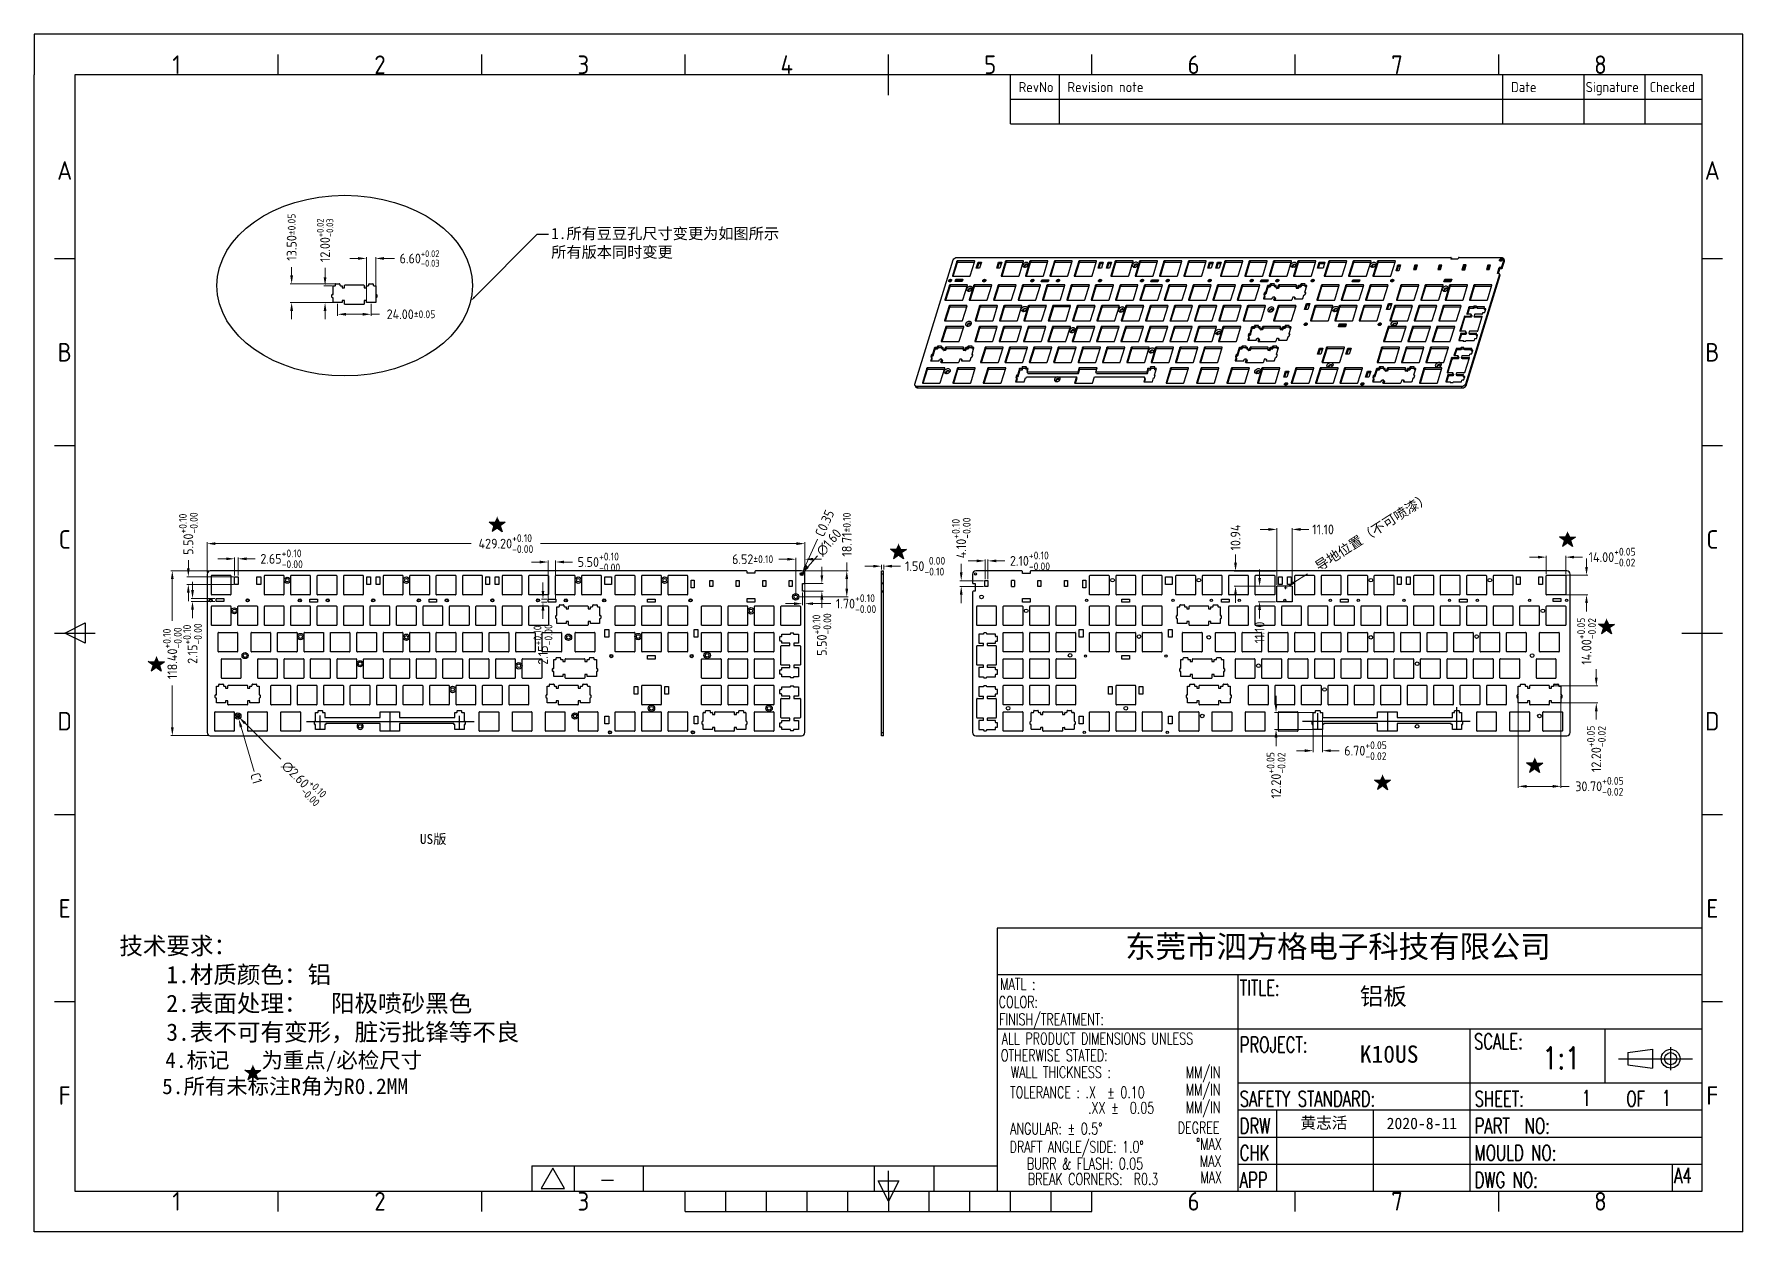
# Model space of a CAD drawing. Header units: millimetres. Extents: x 491 to 1718, y -1006 to -146.
import ezdxf
from ezdxf import colors
from ezdxf.entities.mleader import LeaderData, LeaderLine
from ezdxf.enums import TextEntityAlignment as Align
from ezdxf.math import Vec2, Vec3

# ---------------------------------------------------------------- set-up
doc = ezdxf.new("R2010")
doc.units = ezdxf.units.MM
doc.layers.get('0').update_dxf_attribs({"lineweight": 30})
doc.layers.get('Defpoints').update_dxf_attribs({"lineweight": 20})
for name, color, linetype, lineweight in [('图框层', 7, 'Continuous', 30), ('文字说明层', 7, 'Continuous', 30), ('标注层', 7, 'Continuous', 20)]:
    doc.layers.add(name, color=color, linetype=linetype, lineweight=lineweight)
doc.styles.add('ISO Proportional', font='isocp.shx')
doc.styles.add('ROMANS', font='romans.shx', dxfattribs={"bigfont": 'gbcbig.shx'})
doc.styles.get("Standard").update_dxf_attribs({"font": ''})
doc.styles.get('Standard').set_extended_font_data('SimSun')
doc.dimstyles.new('铝板', dxfattribs={"dimtxt": 7, "dimasz": 6, "dimexe": 1, "dimexo": 1, "dimgap": 1.5, "dimtad": 0, "dimzin": 0, "dimdsep": 46, "dimtxsty": 'ISO Proportional', "dimcen": 1, "dimclrd": 4, "dimclre": 4, "dimclrt": 6, "dimadec": 0, "dimazin": 0, "dimtm": 1e-09, "dimtfac": 0.8, "dimtofl": 0, "dimtmove": 0, "dimatfit": 3, "dimfxl": 0, "dimtolj": 1, "dimtzin": 0, "dimlwd": 20, "dimlwe": 20, "dimarcsym": 0})

msp = doc.modelspace()

# ---------------------------------------------------------------- texts
at = {"color": 1, "insert": (767.909, -720.825), "char_height": 7, "attachment_point": 1}
msp.add_mtext_dynamic_manual_height_columns('US{\\fSimSun|b0|i0|c134|p2;版}', width=192.56782, gutter_width=1, heights=[0], dxfattribs=at)
at = {"layer": '图框层', "color": 0, "lineweight": 30, "style": 'ISO Proportional'}
for s, p in [('1', (593.144, -168.247)), ('2', (739.236, -168.247)), ('3', (885.328, -168.247)), ('4', (1031.42, -168.247)), ('5', (1177.512, -168.247)), ('6', (1323.605, -168.247)), ('7', (1469.697, -168.247)), ('8', (1615.789, -168.247)), ('A', (512.793, -244.214)), ('A', (1696.14, -244.214)), ('B', (512.793, -374.774)), ('B', (1696.14, -374.774)), ('C', (512.793, -509.179)), ('C', (1696.14, -509.179)), ('D', (512.793, -639.739)), ('D', (1696.14, -639.739)), ('E', (512.793, -774.144)), ('E', (1696.14, -774.144)), ('F', (512.793, -908.549)), ('F', (1696.14, -908.549)), ('1', (593.144, -984.517)), ('2', (739.236, -984.517)), ('3', (885.328, -984.517)), ('6', (1323.605, -984.517)), ('7', (1469.697, -984.517)), ('8', (1615.789, -984.517))]:
    msp.add_text(s, height=13.324, dxfattribs=at).set_placement(p, align=Align.MIDDLE)
for s, height, p in [('RevNo', 7.3046, (1197.965, -184.317)), ('Revision note', 7.30461, (1233.027, -184.317)), ('Date', 7.3046, (1551.508, -184.317)), ('Signature', 7.3046, (1605.156, -184.317)), ('Checked', 7.3046, (1651.094, -184.317))]:
    msp.add_text(s, height=height, dxfattribs=at).set_placement(p, align=Align.MIDDLE_LEFT)
at = {"layer": '图框层', "color": 0, "lineweight": 30, "style": 'ROMANS'}
for s, height, width, p in [('MATL :', 8.3291, 0.7, (1184.74, -832.696)), ('TITLE:', 11.1054, 0.7, (1356.744, -836.741)), ('COLOR:', 8.3291, 0.7, (1183.619, -845.533)), ('FINISH/TREATMENT:', 8.32907, 0.7, (1183.899, -858.023)), ('ALL PRODUCT DIMENSIONS UNLESS', 8.32907, 0.7, (1185.805, -871.803)), ('PROJECT:', 11.1054, 0.7, (1356.744, -877.557)), ('SCALE:', 11.1054, 0.7, (1525.019, -875.19)), ('OTHERWISE STATED:', 8.32907, 0.7, (1185.138, -883.814)), ('1:1', 15.8223, 0.8, (1574.106, -889.507)), ('WALL THICKNESS :', 8.32907, 0.7, (1192.397, -895.941)), ('MM/IN', 8.3291, 0.7, (1317.925, -896.129)), ('TOLERANCE : .X  %%P 0.10', 8.32907, 0.7, (1191.784, -910.476)), ('MM/IN', 8.3291, 0.7, (1317.925, -908.593)), ('SAFETY STANDARD:', 11.10543, 0.7, (1356.744, -916.426)), ('SHEET:', 11.1054, 0.7, (1525.47, -916.426)), ('1', 11.105, 0.7, (1602.384, -915.916)), ('OF', 11.1054, 0.7, (1634.422, -916.426)), ('1', 11.105, 0.7, (1659.87, -915.916)), (' .XX %%P  0.05', 8.32907, 0.7, (1243.837, -921.528)), ('MM/IN', 8.3291, 0.7, (1317.925, -921.279)), ('ANGULAR: %%P 0.5%%D', 8.32907, 0.7, (1191.842, -936.549)), ('DEGREE', 8.3291, 0.7, (1312.206, -935.781)), ('DRW', 11.1054, 0.7, (1356.744, -935.861)), ('PART  NO:', 11.1054, 0.7, (1525.47, -935.861)), ('DRAFT ANGLE/SIDE: 1.0%%D', 8.32907, 0.7, (1191.518, -949.551)), ('%%DMAX', 8.3291, 0.7, (1325.386, -947.448)), ('CHK', 11.1054, 0.7, (1356.744, -955.295)), ('MOULD NO:', 11.1054, 0.7, (1525.47, -955.295)), ('MAX', 8.3291, 0.7, (1328.122, -959.848)), ('MAX', 8.3291, 0.7, (1328.518, -971.443)), ('APP', 11.1054, 0.7, (1356.744, -974.73)), ('DWG NO:', 11.1054, 0.7, (1525.47, -974.73)), ('A4', 11.1054, 0.7, (1668.741, -971.566))]:
    msp.add_text(s, height=height, dxfattribs=dict(at, width=width)).set_placement(p)
at = {"layer": '图框层', "color": 0, "lineweight": 30, "style": 'ROMANS', "width": 0.7}
for s, p in [('BURR & FLASH: 0.05', (1287.339, -961.648)), ('BREAK CORNERS:  R0.3', (1298.289, -972.745))]:
    msp.add_text(s, height=8.32907, dxfattribs=at).set_placement(p, align=Align.RIGHT)
at = {"layer": '图框层', "color": 0, "lineweight": 30}
for s, insert, char_height, width, attachment_point in [('{\\fSimSun|b0|i0|c134|p2;\\C256;东莞市泗方格电子科技有限公司}', (1274.464, -793.549), 16, 408.75997, 1), ('{\\fSimSun|b0|i0|c134|p2;\\C256;铝板}', (1442.954, -831.103), 12.39566, 123.15979, 1), ('{\\fSimSun|b0|i0|c134|p2;\\C256;K10US}', (1442.954, -872.602), 12.39566, 123.15979, 1), ('{\\fSimSun|b0|i0|c134|p2;\\C256;黄志活}', (1417.197, -928.626), 8.26378, 69.40894, 5), ('{\\C256;2020-8-11}', (1487.549, -928.626), 8.26378, 69.40894, 5)]:
    msp.add_mtext(s, dxfattribs=dict(at, insert=insert, char_height=char_height, width=width, attachment_point=attachment_point))
at = {"layer": '文字说明层', "color": 0, "lineweight": 30, "insert": (552.06, -794.815), "char_height": 11.27353, "width": 529.65646, "attachment_point": 1}
msp.add_mtext('{\\fSimSun|b0|i0|c134|p2;\\H1.0995x;\\W1;技术要求：\\P\\fSimSun|b0|i0|c136|p2;    \\fSimSun|b0|i0|c134|p2;1.材质颜色：铝\\P    2.表面处理：\\fSimSun|b0|i0|c136|p2;  \\fSimSun|b0|i0|c134|p2;阳极喷砂黑色\\fSimSun|b0|i0|c136|p2;   \\fSimSun|b0|i0|c134|p2;\\P    3.表不可有变形，脏污批锋等不良\\P   \\H0.90947x; 4.标记   为重点/必检尺寸 \\P    5.所有未标注R角为R0.2MM\\P     \\fSimSun|b0|i0|c0|p2;   }', dxfattribs=at)

# ---------------------------------------------------------------- blocks, each defined once
blk = doc.blocks.new('*D712')
at = {"layer": 'Defpoints', "color": 0, "transparency": 16777216}
for p in [(1044.3, -512.2), (615.1, -534), (1044.3, -534)]:
    blk.add_point(p, dxfattribs=at)
at = {"layer": '标注层', "color": 4, "lineweight": 20, "transparency": 16777216}
for p, q in [((615.1, -533), (615.1, -511.2)), ((621.1, -512.2), (804.8, -512.2)), ((1038.3, -512.2), (854.6, -512.2)), ((1044.3, -533), (1044.3, -511.2))]:
    blk.add_line(p, q, dxfattribs=at)
at = {"layer": '标注层', "color": 4, "transparency": 16777216}
for points in [[(621.1, -511.2), (621.1, -513.2), (615.1, -512.2)], [(1038.3, -511.2), (1038.3, -513.2), (1044.3, -512.2)]]:
    blk.add_solid(points, dxfattribs=at)
at = {"layer": '标注层', "color": 6, "transparency": 16777216, "insert": (829.7, -512.2), "char_height": 7, "attachment_point": 5, "style": 'ISO Proportional'}
blk.add_mtext('\\A1;429.20{\\H5.6;\\S+0.10^ -0.00;}', dxfattribs=at)
blk = doc.blocks.new('*D713')
at = {"layer": 'Defpoints', "color": 0, "transparency": 16777216}
for p in [(617.4, -531.7), (590.1, -650.1), (617.4, -650.1)]:
    blk.add_point(p, dxfattribs=at)
at = {"layer": '标注层', "color": 4, "lineweight": 20, "transparency": 16777216}
for p, q in [((616.4, -531.7), (589.1, -531.7)), ((590.1, -537.7), (590.1, -567.7)), ((590.1, -644.1), (590.1, -614.2)), ((616.4, -650.1), (589.1, -650.1))]:
    blk.add_line(p, q, dxfattribs=at)
at = {"layer": '标注层', "color": 4, "transparency": 16777216}
for points in [[(589.1, -537.7), (591.1, -537.7), (590.1, -531.7)], [(589.1, -644.1), (591.1, -644.1), (590.1, -650.1)]]:
    blk.add_solid(points, dxfattribs=at)
at = {"layer": '标注层', "color": 6, "transparency": 16777216, "insert": (590.1, -590.9), "char_height": 7, "attachment_point": 5, "rotation": 90, "style": 'ISO Proportional'}
blk.add_mtext('\\A1;118.40{\\H5.6;\\S+0.10^ -0.00;}', dxfattribs=at)
blk = doc.blocks.new('*D714')
at = {"color": 4, "linetype": 'Continuous', "lineweight": 20, "transparency": 16777216}
for p, q in [((628.8, -523.1), (622.8, -523.1)), ((634.8, -535), (634.8, -522.1)), ((637.5, -535), (637.5, -522.1)), ((643.5, -523.1), (649.5, -523.1))]:
    blk.add_line(p, q, dxfattribs=at)
at = {"color": 4, "linetype": 'Continuous', "transparency": 16777216}
for points in [[(628.8, -522.1), (628.8, -524.1), (634.8, -523.1)], [(643.5, -522.1), (643.5, -524.1), (637.5, -523.1)]]:
    blk.add_solid(points, dxfattribs=at)
at = {"layer": 'Defpoints', "color": 0, "linetype": 'Continuous', "transparency": 16777216}
for p in [(637.5, -523.1), (634.8, -536), (637.5, -536)]:
    blk.add_point(p, dxfattribs=at)
at = {"color": 6, "linetype": 'Continuous', "transparency": 16777216, "insert": (668.6, -523.1), "char_height": 7, "attachment_point": 5, "style": 'ISO Proportional'}
blk.add_mtext('\\A1;2.65{\\H5.6;\\S+0.10^ -0.00;}', dxfattribs=at)
blk = doc.blocks.new('*D715')
at = {"color": 4, "linetype": 'Continuous', "lineweight": 20, "transparency": 16777216}
for p, q in [((601.6, -530), (601.6, -524)), ((634, -536), (600.6, -536)), ((634, -541.5), (600.6, -541.5)), ((601.6, -547.5), (601.6, -553.5))]:
    blk.add_line(p, q, dxfattribs=at)
at = {"color": 4, "linetype": 'Continuous', "transparency": 16777216}
for points in [[(600.6, -530), (602.6, -530), (601.6, -536)], [(600.6, -547.5), (602.6, -547.5), (601.6, -541.5)]]:
    blk.add_solid(points, dxfattribs=at)
at = {"layer": 'Defpoints', "color": 0, "linetype": 'Continuous', "transparency": 16777216}
for p in [(635, -536), (601.6, -541.5), (635, -541.5)]:
    blk.add_point(p, dxfattribs=at)
at = {"color": 6, "linetype": 'Continuous', "transparency": 16777216, "insert": (601.6, -505), "char_height": 7, "attachment_point": 5, "rotation": 90, "style": 'ISO Proportional'}
blk.add_mtext('\\A1;5.50{\\H5.6;\\S+0.10^ -0.00;}', dxfattribs=at)
blk = doc.blocks.new('*D716')
at = {"layer": 'Defpoints', "color": 0, "transparency": 16777216}
for p in [(865.4, -525.4), (860, -553.1), (865.4, -553.1)]:
    blk.add_point(p, dxfattribs=at)
at = {"layer": '标注层', "color": 4, "lineweight": 20, "transparency": 16777216}
for p, q in [((854, -525.4), (848, -525.4)), ((860, -552.1), (860, -524.4)), ((865.4, -552.1), (865.4, -524.4)), ((871.4, -525.4), (877.4, -525.4))]:
    blk.add_line(p, q, dxfattribs=at)
at = {"layer": '标注层', "color": 4, "transparency": 16777216}
for points in [[(854, -524.4), (854, -526.4), (860, -525.4)], [(871.4, -524.4), (871.4, -526.4), (865.4, -525.4)]]:
    blk.add_solid(points, dxfattribs=at)
at = {"layer": '标注层', "color": 6, "transparency": 16777216, "insert": (896.5, -525.4), "char_height": 7, "attachment_point": 5, "style": 'ISO Proportional'}
blk.add_mtext('\\A1;5.50{\\H5.6;\\S+0.10^ -0.00;}', dxfattribs=at)
blk = doc.blocks.new('*D717')
at = {"layer": 'Defpoints', "color": 0, "transparency": 16777216}
for p in [(860, -552.1), (856.3, -554.3), (860, -554.3)]:
    blk.add_point(p, dxfattribs=at)
at = {"layer": '标注层', "color": 4, "lineweight": 20, "transparency": 16777216}
for p, q in [((859, -552.1), (855.3, -552.1)), ((856.3, -546.1), (856.3, -540.1)), ((859, -554.3), (855.3, -554.3)), ((856.3, -560.3), (856.3, -566.3))]:
    blk.add_line(p, q, dxfattribs=at)
at = {"layer": '标注层', "color": 4, "transparency": 16777216}
for points in [[(855.3, -546.1), (857.3, -546.1), (856.3, -552.1)], [(855.3, -560.3), (857.3, -560.3), (856.3, -554.3)]]:
    blk.add_solid(points, dxfattribs=at)
at = {"layer": '标注层', "color": 6, "transparency": 16777216, "insert": (856.3, -584.6), "char_height": 7, "attachment_point": 5, "rotation": 90, "style": 'ISO Proportional'}
blk.add_mtext('\\A1;2.15{\\H5.6;\\S+0.10^ -0.00;}', dxfattribs=at)
blk = doc.blocks.new('*D734')
at = {"layer": 'Defpoints', "color": 0, "transparency": 16777216}
for p in [(1099.5, -531.7), (1101, -528.4), (1101, -531.7)]:
    blk.add_point(p, dxfattribs=at)
at = {"layer": '标注层', "color": 4, "lineweight": 20, "transparency": 16777216}
for p, q in [((1099.5, -530.7), (1099.5, -527.4)), ((1101, -530.7), (1101, -527.4)), ((1093.5, -528.4), (1087.5, -528.4)), ((1107, -528.4), (1113, -528.4))]:
    blk.add_line(p, q, dxfattribs=at)
at = {"layer": '标注层', "color": 4, "transparency": 16777216}
for points in [[(1093.5, -527.4), (1093.5, -529.4), (1099.5, -528.4)], [(1107, -527.4), (1107, -529.4), (1101, -528.4)]]:
    blk.add_solid(points, dxfattribs=at)
at = {"layer": '标注层', "color": 6, "transparency": 16777216, "insert": (1130.8, -528.4), "char_height": 7, "attachment_point": 5, "style": 'ISO Proportional'}
blk.add_mtext('\\A1;1.50{\\H5.6;\\S 0.00^ -0.10;}', dxfattribs=at)
blk = doc.blocks.new('*D718')
at = {"layer": 'Defpoints', "color": 0, "transparency": 16777216}
for p in [(636.2, -635), (638, -636.9)]:
    blk.add_point(p, dxfattribs=at)
at = {"layer": '标注层', "color": 4, "lineweight": 20, "transparency": 16777216}
for p, q in [((636.1, -636), (638.1, -636)), ((637.1, -637), (637.1, -635)), ((668, -667.1), (642.3, -641.1))]:
    blk.add_line(p, q, dxfattribs=at)
at = {"layer": '标注层', "color": 4, "transparency": 16777216}
blk.add_solid([(643, -640.4), (641.5, -641.8), (638, -636.9)], dxfattribs=at)
at = {"layer": '标注层', "color": 6, "transparency": 16777216, "insert": (684, -683.3), "char_height": 7, "attachment_point": 5, "rotation": 314.7744, "style": 'ISO Proportional'}
blk.add_mtext('\\A1;∅2.60{\\H5.6;\\S+0.10^ -0.00;}', dxfattribs=at)
blk = doc.blocks.new('*D719')
at = {"layer": 'Defpoints', "color": 0, "transparency": 16777216}
for p in [(636.5, -633.8), (637.8, -638.2)]:
    blk.add_point(p, dxfattribs=at)
at = {"layer": '标注层', "color": 4, "lineweight": 20, "transparency": 16777216}
for p, q in [((636.1, -636), (638.1, -636)), ((637.1, -637), (637.1, -635)), ((649, -675.8), (639.5, -643.9))]:
    blk.add_line(p, q, dxfattribs=at)
at = {"layer": '标注层', "color": 4, "transparency": 16777216}
blk.add_solid([(640.4, -643.6), (638.5, -644.2), (637.8, -638.2)], dxfattribs=at)
at = {"layer": '标注层', "color": 6, "transparency": 16777216, "insert": (650.4, -680.7), "char_height": 7, "attachment_point": 5, "rotation": 286.5677, "style": 'ISO Proportional'}
blk.add_mtext('\\A1;C1', dxfattribs=at)
blk = doc.blocks.new('*D720')
at = {"layer": 'Defpoints', "color": 0, "transparency": 16777216}
for p in [(1041.6, -534.6), (1042.7, -533.4)]:
    blk.add_point(p, dxfattribs=at)
at = {"layer": '标注层', "color": 4, "lineweight": 20, "transparency": 16777216}
for p, q in [((1053.4, -521), (1046.6, -528.9)), ((1041.1, -534), (1043.1, -534)), ((1042.1, -535), (1042.1, -533))]:
    blk.add_line(p, q, dxfattribs=at)
at = {"layer": '标注层', "color": 4, "transparency": 16777216}
blk.add_solid([(1045.8, -528.2), (1047.3, -529.5), (1042.7, -533.4)], dxfattribs=at)
at = {"layer": '标注层', "color": 6, "transparency": 16777216, "insert": (1061.7, -511.4), "char_height": 7, "attachment_point": 5, "rotation": 49.1483, "style": 'ISO Proportional'}
blk.add_mtext('\\A1;∅1.60', dxfattribs=at)
blk = doc.blocks.new('*D721')
at = {"layer": 'Defpoints', "color": 0, "transparency": 16777216}
for p in [(1041.7, -535), (1042.6, -533)]:
    blk.add_point(p, dxfattribs=at)
at = {"layer": '标注层', "color": 4, "lineweight": 20, "transparency": 16777216}
for p, q in [((1053.5, -508.9), (1045.1, -527.5)), ((1041.1, -534), (1043.1, -534)), ((1042.1, -535), (1042.1, -533))]:
    blk.add_line(p, q, dxfattribs=at)
at = {"layer": '标注层', "color": 4, "transparency": 16777216}
blk.add_solid([(1044.2, -527.1), (1046, -527.9), (1042.6, -533)], dxfattribs=at)
at = {"layer": '标注层', "color": 6, "transparency": 16777216, "insert": (1058.6, -497.5), "char_height": 7, "attachment_point": 5, "rotation": 65.7536, "style": 'ISO Proportional'}
blk.add_mtext('\\A1;C0.35', dxfattribs=at)
blk = doc.blocks.new('*D722')
at = {"layer": 'Defpoints', "color": 0, "transparency": 16777216}
for p in [(1175.9, -524.6), (1173.8, -538.8), (1175.9, -538.8)]:
    blk.add_point(p, dxfattribs=at)
at = {"layer": '标注层', "color": 4, "lineweight": 20, "transparency": 16777216}
for p, q in [((1167.8, -524.6), (1161.8, -524.6)), ((1173.8, -537.8), (1173.8, -523.6)), ((1175.9, -537.8), (1175.9, -523.6)), ((1181.9, -524.6), (1187.9, -524.6))]:
    blk.add_line(p, q, dxfattribs=at)
at = {"layer": '标注层', "color": 4, "transparency": 16777216}
for points in [[(1167.8, -523.6), (1167.8, -525.6), (1173.8, -524.6)], [(1181.9, -523.6), (1181.9, -525.6), (1175.9, -524.6)]]:
    blk.add_solid(points, dxfattribs=at)
at = {"layer": '标注层', "color": 6, "transparency": 16777216, "insert": (1206.1, -524.6), "char_height": 7, "attachment_point": 5, "style": 'ISO Proportional'}
blk.add_mtext('\\A1;2.10{\\H5.6;\\S+0.10^ -0.00;}', dxfattribs=at)
blk = doc.blocks.new('*D723')
at = {"layer": 'Defpoints', "color": 0, "transparency": 16777216}
for p in [(1173.8, -538.8), (1156.7, -542.9), (1173.8, -542.9)]:
    blk.add_point(p, dxfattribs=at)
at = {"layer": '标注层', "color": 4, "lineweight": 20, "transparency": 16777216}
for p, q in [((1156.7, -532.8), (1156.7, -526.8)), ((1172.8, -538.8), (1155.7, -538.8)), ((1172.8, -542.9), (1155.7, -542.9)), ((1156.7, -548.9), (1156.7, -554.9))]:
    blk.add_line(p, q, dxfattribs=at)
at = {"layer": '标注层', "color": 4, "transparency": 16777216}
for points in [[(1155.7, -532.8), (1157.7, -532.8), (1156.7, -538.8)], [(1155.7, -548.9), (1157.7, -548.9), (1156.7, -542.9)]]:
    blk.add_solid(points, dxfattribs=at)
at = {"layer": '标注层', "color": 6, "transparency": 16777216, "insert": (1156.7, -508.1), "char_height": 7, "attachment_point": 5, "rotation": 90, "style": 'ISO Proportional'}
blk.add_mtext('\\A1;4.10{\\H5.6;\\S+0.10^ -0.00;}', dxfattribs=at)
blk = doc.blocks.new('*D724')
at = {"layer": 'Defpoints', "color": 0, "transparency": 16777216}
for p in [(1042.6, -540.9), (1042.6, -546.4), (1056.6, -546.4)]:
    blk.add_point(p, dxfattribs=at)
at = {"layer": '标注层', "color": 4, "lineweight": 20, "transparency": 16777216}
for p, q in [((1056.6, -534.9), (1056.6, -528.9)), ((1043.6, -540.9), (1057.6, -540.9)), ((1043.6, -546.4), (1057.6, -546.4)), ((1056.6, -552.4), (1056.6, -558.4))]:
    blk.add_line(p, q, dxfattribs=at)
at = {"layer": '标注层', "color": 4, "transparency": 16777216}
for points in [[(1055.6, -534.9), (1057.6, -534.9), (1056.6, -540.9)], [(1055.6, -552.4), (1057.6, -552.4), (1056.6, -546.4)]]:
    blk.add_solid(points, dxfattribs=at)
at = {"layer": '标注层', "color": 6, "transparency": 16777216, "insert": (1056.6, -577.5), "char_height": 7, "attachment_point": 5, "rotation": 90, "style": 'ISO Proportional'}
blk.add_mtext('\\A1;5.50{\\H5.6;\\S+0.10^ -0.00;}', dxfattribs=at)
blk = doc.blocks.new('*D725')
at = {"layer": 'Defpoints', "color": 0, "transparency": 16777216}
for p in [(1042.6, -546.4), (1044.3, -548.8), (1044.3, -555.3)]:
    blk.add_point(p, dxfattribs=at)
at = {"layer": '标注层', "color": 4, "lineweight": 20, "transparency": 16777216}
for p, q in [((1042.6, -547.4), (1042.6, -556.3)), ((1044.3, -549.8), (1044.3, -556.3)), ((1036.6, -555.3), (1030.6, -555.3)), ((1050.3, -555.3), (1063, -555.3))]:
    blk.add_line(p, q, dxfattribs=at)
at = {"layer": '标注层', "color": 4, "transparency": 16777216}
for points in [[(1036.6, -554.3), (1036.6, -556.3), (1042.6, -555.3)], [(1050.3, -554.3), (1050.3, -556.3), (1044.3, -555.3)]]:
    blk.add_solid(points, dxfattribs=at)
at = {"layer": '标注层', "color": 6, "transparency": 16777216, "insert": (1081.2, -555.3), "char_height": 7, "attachment_point": 5, "style": 'ISO Proportional'}
blk.add_mtext('\\A1;1.70{\\H5.6;\\S+0.10^ -0.00;}', dxfattribs=at)
blk = doc.blocks.new('*D726')
at = {"layer": 'Defpoints', "color": 0, "transparency": 16777216}
for p in [(1409.4, -636.6), (1416.1, -636.6), (1416.1, -660.9)]:
    blk.add_point(p, dxfattribs=at)
at = {"layer": '标注层', "color": 4, "lineweight": 20, "transparency": 16777216}
for p, q in [((1409.4, -637.6), (1409.4, -661.9)), ((1416.1, -637.6), (1416.1, -661.9)), ((1403.4, -660.9), (1397.4, -660.9)), ((1422.1, -660.9), (1428.1, -660.9))]:
    blk.add_line(p, q, dxfattribs=at)
at = {"layer": '标注层', "color": 4, "transparency": 16777216}
for points in [[(1403.4, -659.9), (1403.4, -661.9), (1409.4, -660.9)], [(1422.1, -659.9), (1422.1, -661.9), (1416.1, -660.9)]]:
    blk.add_solid(points, dxfattribs=at)
at = {"layer": '标注层', "color": 6, "transparency": 16777216, "insert": (1447.1, -660.9), "char_height": 7, "attachment_point": 5, "style": 'ISO Proportional'}
blk.add_mtext('\\A1;6.70{\\H5.6;\\S+0.05^ -0.02;}', dxfattribs=at)
blk = doc.blocks.new('*D727')
at = {"layer": 'Defpoints', "color": 0, "transparency": 16777216}
for p in [(1410.2, -633.4), (1382.8, -645.6), (1412.8, -645.6)]:
    blk.add_point(p, dxfattribs=at)
at = {"layer": '标注层', "color": 4, "lineweight": 20, "transparency": 16777216}
for p, q in [((1382.8, -627.4), (1382.8, -621.4)), ((1409.2, -633.4), (1381.8, -633.4)), ((1411.8, -645.6), (1381.8, -645.6)), ((1382.8, -651.6), (1382.8, -657.6))]:
    blk.add_line(p, q, dxfattribs=at)
at = {"layer": '标注层', "color": 4, "transparency": 16777216}
for points in [[(1381.8, -627.4), (1383.8, -627.4), (1382.8, -633.4)], [(1381.8, -651.6), (1383.8, -651.6), (1382.8, -645.6)]]:
    blk.add_solid(points, dxfattribs=at)
at = {"layer": '标注层', "color": 6, "transparency": 16777216, "insert": (1382.8, -678.6), "char_height": 7, "attachment_point": 5, "rotation": 90, "style": 'ISO Proportional'}
blk.add_mtext('\\A1;12.20{\\H5.6;\\S+0.05^ -0.02;}', dxfattribs=at)
blk = doc.blocks.new('*D728')
at = {"layer": 'Defpoints', "color": 0, "transparency": 16777216}
for p in [(1556.7, -620.5), (1587.4, -620.5), (1587.4, -686.5)]:
    blk.add_point(p, dxfattribs=at)
at = {"layer": '标注层', "color": 4, "lineweight": 20, "transparency": 16777216}
for p, q in [((1556.7, -621.5), (1556.7, -687.5)), ((1587.4, -621.5), (1587.4, -687.5)), ((1562.7, -686.5), (1581.4, -686.5)), ((1587.4, -686.5), (1593.4, -686.5))]:
    blk.add_line(p, q, dxfattribs=at)
at = {"layer": '标注层', "color": 4, "transparency": 16777216}
for points in [[(1562.7, -685.5), (1562.7, -687.5), (1556.7, -686.5)], [(1581.4, -685.5), (1581.4, -687.5), (1587.4, -686.5)]]:
    blk.add_solid(points, dxfattribs=at)
at = {"layer": '标注层', "color": 6, "transparency": 16777216, "insert": (1615.1, -686.5), "char_height": 7, "attachment_point": 5, "style": 'ISO Proportional'}
blk.add_mtext('\\A1;30.70{\\H5.6;\\S+0.05^ -0.02;}', dxfattribs=at)
blk = doc.blocks.new('*D729')
at = {"layer": 'Defpoints', "color": 0, "transparency": 16777216}
for p in [(1581.5, -614.4), (1584, -626.6), (1612.8, -626.6)]:
    blk.add_point(p, dxfattribs=at)
at = {"layer": '标注层', "color": 4, "lineweight": 20, "transparency": 16777216}
for p, q in [((1612.8, -608.4), (1612.8, -602.4)), ((1582.5, -614.4), (1613.8, -614.4)), ((1585, -626.6), (1613.8, -626.6)), ((1612.8, -632.6), (1612.8, -638.6))]:
    blk.add_line(p, q, dxfattribs=at)
at = {"layer": '标注层', "color": 4, "transparency": 16777216}
for points in [[(1611.8, -608.4), (1613.8, -608.4), (1612.8, -614.4)], [(1611.8, -632.6), (1613.8, -632.6), (1612.8, -626.6)]]:
    blk.add_solid(points, dxfattribs=at)
at = {"layer": '标注层', "color": 6, "transparency": 16777216, "insert": (1612.8, -659.6), "char_height": 7, "attachment_point": 5, "rotation": 90, "style": 'ISO Proportional'}
blk.add_mtext('\\A1;12.20{\\H5.6;\\S+0.05^ -0.02;}', dxfattribs=at)
blk = doc.blocks.new('*D730')
at = {"layer": 'Defpoints', "color": 0, "transparency": 16777216}
for p in [(1590.9, -521.9), (1576.9, -535.2), (1590.9, -535.2)]:
    blk.add_point(p, dxfattribs=at)
at = {"layer": '标注层', "color": 4, "lineweight": 20, "transparency": 16777216}
for p, q in [((1570.9, -521.9), (1564.9, -521.9)), ((1576.9, -534.2), (1576.9, -520.9)), ((1590.9, -534.2), (1590.9, -520.9)), ((1596.9, -521.9), (1602.9, -521.9))]:
    blk.add_line(p, q, dxfattribs=at)
at = {"layer": '标注层', "color": 4, "transparency": 16777216}
for points in [[(1570.9, -520.9), (1570.9, -522.9), (1576.9, -521.9)], [(1596.9, -520.9), (1596.9, -522.9), (1590.9, -521.9)]]:
    blk.add_solid(points, dxfattribs=at)
at = {"layer": '标注层', "color": 6, "transparency": 16777216, "insert": (1624.2, -521.9), "char_height": 7, "attachment_point": 5, "style": 'ISO Proportional'}
blk.add_mtext('\\A1;14.00{\\H5.6;\\S+0.05^ -0.02;}', dxfattribs=at)
blk = doc.blocks.new('*D731')
at = {"layer": 'Defpoints', "color": 0, "transparency": 16777216}
for p in [(1588.4, -534.9), (1588.4, -548.9), (1605.8, -548.9)]:
    blk.add_point(p, dxfattribs=at)
at = {"layer": '标注层', "color": 4, "lineweight": 20, "transparency": 16777216}
for p, q in [((1605.8, -528.9), (1605.8, -522.9)), ((1589.4, -534.9), (1606.8, -534.9)), ((1589.4, -548.9), (1606.8, -548.9)), ((1605.8, -554.9), (1605.8, -560.9))]:
    blk.add_line(p, q, dxfattribs=at)
at = {"layer": '标注层', "color": 4, "transparency": 16777216}
for points in [[(1604.8, -528.9), (1606.8, -528.9), (1605.8, -534.9)], [(1604.8, -554.9), (1606.8, -554.9), (1605.8, -548.9)]]:
    blk.add_solid(points, dxfattribs=at)
at = {"layer": '标注层', "color": 6, "transparency": 16777216, "insert": (1605.8, -582.3), "char_height": 7, "attachment_point": 5, "rotation": 90, "style": 'ISO Proportional'}
blk.add_mtext('\\A1;14.00{\\H5.6;\\S+0.05^ -0.02;}', dxfattribs=at)
blk = doc.blocks.new('*D732')
at = {"layer": 'Defpoints', "color": 0, "transparency": 16777216}
for p in [(1388.8, -544.5), (1390.7, -543.2)]:
    blk.add_point(p, dxfattribs=at)
at = {"layer": '标注层', "color": 4, "lineweight": 20, "transparency": 16777216}
for p, q in [((1405.5, -533.8), (1395.7, -540)), ((1388.7, -543.9), (1390.7, -543.9)), ((1389.7, -544.9), (1389.7, -542.9))]:
    blk.add_line(p, q, dxfattribs=at)
at = {"layer": '标注层', "color": 4, "transparency": 16777216}
blk.add_solid([(1395.2, -539.2), (1396.3, -540.9), (1390.7, -543.2)], dxfattribs=at)
at = {"layer": '标注层', "color": 6, "transparency": 16777216, "insert": (1452.3, -504), "char_height": 7, "attachment_point": 5, "rotation": 32.5274, "style": 'ISO Proportional'}
blk.add_mtext('\\A1;导地位置（不可喷漆）', dxfattribs=at)
blk = doc.blocks.new('*D733')
at = {"layer": 'Defpoints', "color": 0, "transparency": 16777216}
for p in [(621.7, -551.6), (604.6, -553.7), (621.7, -553.7)]:
    blk.add_point(p, dxfattribs=at)
at = {"layer": '标注层', "color": 4, "lineweight": 20, "transparency": 16777216}
for p, q in [((604.6, -545.6), (604.6, -539.6)), ((620.7, -551.6), (603.6, -551.6)), ((620.7, -553.7), (603.6, -553.7)), ((604.6, -559.7), (604.6, -565.7))]:
    blk.add_line(p, q, dxfattribs=at)
at = {"layer": '标注层', "color": 4, "transparency": 16777216}
for points in [[(603.6, -545.6), (605.6, -545.6), (604.6, -551.6)], [(603.6, -559.7), (605.6, -559.7), (604.6, -553.7)]]:
    blk.add_solid(points, dxfattribs=at)
at = {"layer": '标注层', "color": 6, "transparency": 16777216, "insert": (604.6, -584), "char_height": 7, "attachment_point": 5, "rotation": 90, "style": 'ISO Proportional'}
blk.add_mtext('\\A1;2.15{\\H5.6;\\S+0.10^ -0.00;}', dxfattribs=at)
blk = doc.blocks.new('*D735')
at = {"layer": 'Defpoints', "color": 0, "transparency": 16777216}
for p in [(1037.8, -531.7), (1074.5, -531.7), (1037.8, -550.5)]:
    blk.add_point(p, dxfattribs=at)
at = {"layer": '标注层', "color": 4, "lineweight": 20, "transparency": 16777216}
for p, q in [((1074.5, -531.7), (1074.5, -525.7)), ((1038.8, -531.7), (1075.5, -531.7)), ((1074.5, -544.5), (1074.5, -537.7)), ((1038.8, -550.5), (1075.5, -550.5))]:
    blk.add_line(p, q, dxfattribs=at)
at = {"layer": '标注层', "color": 4, "transparency": 16777216}
for points in [[(1073.5, -537.7), (1075.5, -537.7), (1074.5, -531.7)], [(1073.5, -544.5), (1075.5, -544.5), (1074.5, -550.5)]]:
    blk.add_solid(points, dxfattribs=at)
at = {"layer": '标注层', "color": 6, "transparency": 16777216, "insert": (1074.5, -505.7), "char_height": 7, "attachment_point": 5, "rotation": 90, "style": 'ISO Proportional'}
blk.add_mtext('\\A1;18.71{\\H5.6;±0.10}', dxfattribs=at)
blk = doc.blocks.new('*D736')
at = {"layer": 'Defpoints', "color": 0, "transparency": 16777216}
for p in [(1044.3, -523.4), (1037.8, -550.5), (1044.3, -549.8)]:
    blk.add_point(p, dxfattribs=at)
at = {"layer": '标注层', "color": 4, "lineweight": 20, "transparency": 16777216}
for p, q in [((1031.8, -523.4), (1025.8, -523.4)), ((1037.8, -549.5), (1037.8, -522.4)), ((1044.3, -548.8), (1044.3, -522.4)), ((1050.3, -523.4), (1056.3, -523.4))]:
    blk.add_line(p, q, dxfattribs=at)
at = {"layer": '标注层', "color": 4, "transparency": 16777216}
for points in [[(1031.8, -522.4), (1031.8, -524.4), (1037.8, -523.4)], [(1050.3, -522.4), (1050.3, -524.4), (1044.3, -523.4)]]:
    blk.add_solid(points, dxfattribs=at)
at = {"layer": '标注层', "color": 6, "transparency": 16777216, "insert": (1006.9, -523.4), "char_height": 7, "attachment_point": 5, "style": 'ISO Proportional'}
blk.add_mtext('\\A1;6.52{\\H5.6;±0.10}', dxfattribs=at)
blk = doc.blocks.new('*D737')
at = {"color": 4, "lineweight": 20, "transparency": 16777216}
for p, q in [((1377.3, -502), (1371.3, -502)), ((1383.3, -541.9), (1383.3, -501)), ((1394.4, -541.9), (1394.4, -501)), ((1400.4, -502), (1406.4, -502))]:
    blk.add_line(p, q, dxfattribs=at)
at = {"color": 4, "transparency": 16777216}
for points in [[(1377.3, -501), (1377.3, -503), (1383.3, -502)], [(1400.4, -501), (1400.4, -503), (1394.4, -502)]]:
    blk.add_solid(points, dxfattribs=at)
at = {"layer": 'Defpoints', "color": 0, "transparency": 16777216}
for p in [(1394.4, -502), (1383.3, -542.9), (1394.4, -542.9)]:
    blk.add_point(p, dxfattribs=at)
at = {"color": 6, "transparency": 16777216, "insert": (1416.6, -502), "char_height": 7, "attachment_point": 5, "style": 'ISO Proportional'}
blk.add_mtext('\\A1;11.10', dxfattribs=at)
blk = doc.blocks.new('*D738')
at = {"color": 4, "lineweight": 20, "transparency": 16777216}
for p, q in [((1371, -536.8), (1371, -530.8)), ((1382.3, -542.8), (1370, -542.8)), ((1382.3, -553.9), (1370, -553.9)), ((1371, -559.9), (1371, -565.9))]:
    blk.add_line(p, q, dxfattribs=at)
at = {"color": 4, "transparency": 16777216}
for points in [[(1370, -536.8), (1372, -536.8), (1371, -542.8)], [(1370, -559.9), (1372, -559.9), (1371, -553.9)]]:
    blk.add_solid(points, dxfattribs=at)
at = {"layer": 'Defpoints', "color": 0, "transparency": 16777216}
for p in [(1383.3, -542.8), (1371, -553.9), (1383.3, -553.9)]:
    blk.add_point(p, dxfattribs=at)
at = {"color": 6, "transparency": 16777216, "insert": (1371, -576), "char_height": 7, "attachment_point": 5, "rotation": 90, "style": 'ISO Proportional'}
blk.add_mtext('\\A1;11.10', dxfattribs=at)
blk = doc.blocks.new('*D739')
at = {"color": 4, "lineweight": 20, "transparency": 16777216}
for p, q in [((1353.7, -525.9), (1353.7, -519.9)), ((1382.3, -531.9), (1352.7, -531.9)), ((1382.3, -542.8), (1352.7, -542.8)), ((1353.7, -548.8), (1353.7, -554.8))]:
    blk.add_line(p, q, dxfattribs=at)
at = {"color": 4, "transparency": 16777216}
for points in [[(1352.7, -525.9), (1354.7, -525.9), (1353.7, -531.9)], [(1352.7, -548.8), (1354.7, -548.8), (1353.7, -542.8)]]:
    blk.add_solid(points, dxfattribs=at)
at = {"layer": 'Defpoints', "color": 0, "transparency": 16777216}
for p in [(1353.7, -531.9), (1383.3, -531.9), (1383.3, -542.8)]:
    blk.add_point(p, dxfattribs=at)
at = {"color": 6, "transparency": 16777216, "insert": (1353.7, -507.8), "char_height": 7, "attachment_point": 5, "rotation": 90, "style": 'ISO Proportional'}
blk.add_mtext('\\A1;10.94', dxfattribs=at)
blk = doc.blocks.new('*D740')
at = {"layer": 'Defpoints', "color": 0, "transparency": 16777216}
for p in [(699.8, -327), (706.2, -327), (707.2, -339.1)]:
    blk.add_point(p, dxfattribs=at)
at = {"layer": '标注层', "color": 4, "lineweight": 20, "transparency": 16777216}
for p, q in [((699.8, -321), (699.8, -314.2)), ((705.2, -327), (698.8, -327)), ((706.2, -339.1), (698.8, -339.1)), ((699.8, -345.1), (699.8, -351.1))]:
    blk.add_line(p, q, dxfattribs=at)
at = {"layer": '标注层', "color": 4, "transparency": 16777216}
for points in [[(698.8, -321), (700.8, -321), (699.8, -327)], [(698.8, -345.1), (700.8, -345.1), (699.8, -339.1)]]:
    blk.add_solid(points, dxfattribs=at)
at = {"layer": '标注层', "color": 6, "transparency": 16777216, "insert": (699.8, -294.3), "char_height": 7, "attachment_point": 5, "rotation": 90, "style": 'ISO Proportional'}
blk.add_mtext('\\A1;12.00{\\H0.7x;\\S+0.02^ -0.03;}', dxfattribs=at)
blk = doc.blocks.new('*D741')
at = {"layer": 'Defpoints', "color": 0, "transparency": 16777216}
for p in [(708.9, -325.6), (675.8, -339.1), (708.9, -339.1)]:
    blk.add_point(p, dxfattribs=at)
at = {"layer": '标注层', "color": 4, "lineweight": 20, "transparency": 16777216}
for p, q in [((675.8, -319.6), (675.8, -313.6)), ((707.9, -325.6), (674.8, -325.6)), ((707.9, -339.1), (674.8, -339.1)), ((675.8, -345.1), (675.8, -351.1))]:
    blk.add_line(p, q, dxfattribs=at)
at = {"layer": '标注层', "color": 4, "transparency": 16777216}
for points in [[(674.8, -319.6), (676.8, -319.6), (675.8, -325.6)], [(674.8, -345.1), (676.8, -345.1), (675.8, -339.1)]]:
    blk.add_solid(points, dxfattribs=at)
at = {"layer": '标注层', "color": 6, "transparency": 16777216, "insert": (675.8, -292.1), "char_height": 7, "attachment_point": 5, "rotation": 90, "style": 'ISO Proportional'}
blk.add_mtext('\\A1;13.50{\\H5.6;±0.05}', dxfattribs=at)
blk = doc.blocks.new('*D742')
at = {"layer": 'Defpoints', "color": 0, "transparency": 16777216}
for p in [(736.2, -307.4), (729.5, -339.1), (736.2, -339.1)]:
    blk.add_point(p, dxfattribs=at)
at = {"layer": '标注层', "color": 4, "lineweight": 20, "transparency": 16777216}
for p, q in [((729.5, -338.1), (729.5, -306.4)), ((736.2, -338.1), (736.2, -306.4)), ((723.5, -307.4), (717.5, -307.4)), ((742.2, -307.4), (749.7, -307.4))]:
    blk.add_line(p, q, dxfattribs=at)
at = {"layer": '标注层', "color": 4, "transparency": 16777216}
for points in [[(723.5, -306.4), (723.5, -308.4), (729.5, -307.4)], [(742.2, -306.4), (742.2, -308.4), (736.2, -307.4)]]:
    blk.add_solid(points, dxfattribs=at)
at = {"layer": '标注层', "color": 6, "transparency": 16777216, "insert": (767.7, -307.4), "char_height": 7, "attachment_point": 5, "style": 'ISO Proportional'}
blk.add_mtext('\\A1;6.60{\\H0.7x;\\S+0.02^ -0.03;}', dxfattribs=at)
blk = doc.blocks.new('*D743')
at = {"layer": 'Defpoints', "color": 0, "transparency": 16777216}
for p in [(708.8, -339.1), (732.8, -339.1), (732.8, -347.5)]:
    blk.add_point(p, dxfattribs=at)
at = {"layer": '标注层', "color": 4, "lineweight": 20, "transparency": 16777216}
for p, q in [((708.8, -340.1), (708.8, -348.5)), ((732.8, -340.1), (732.8, -348.5)), ((714.8, -347.5), (726.8, -347.5)), ((732.8, -347.5), (738.8, -347.5))]:
    blk.add_line(p, q, dxfattribs=at)
at = {"layer": '标注层', "color": 4, "transparency": 16777216}
for points in [[(714.8, -346.5), (714.8, -348.5), (708.8, -347.5)], [(726.8, -346.5), (726.8, -348.5), (732.8, -347.5)]]:
    blk.add_solid(points, dxfattribs=at)
at = {"layer": '标注层', "color": 6, "transparency": 16777216, "insert": (761.5, -347.5), "char_height": 7, "attachment_point": 5, "style": 'ISO Proportional'}
blk.add_mtext('\\A1;24.00{\\H5.6;±0.05}', dxfattribs=at)

# ---------------------------------------------------------------- dimensions: what is measured, and where the dimension line sits
at = {"color": 1, "linetype": 'Continuous'}
dim = msp.add_linear_dim(base=(601.607, -541.494), p1=(634.999, -535.995), p2=(634.999, -541.494), angle=90, dimstyle='铝板', override={"dimtol": 1, "dimtp": 0.1, "dimtm": 1e-09}, dxfattribs=at)
dim.commit()
dim.dimension.update_dxf_attribs({"geometry": '*D715', "text_midpoint": (601.607, -504.965), "dimtype": 160})
dim = msp.add_linear_dim(base=(1353.6706, -531.8598), p1=(1383.3428, -542.7951), p2=(1383.3428, -531.8598), angle=90, dimstyle='铝板')
dim.commit()
dim.dimension.update_dxf_attribs({"geometry": '*D739', "text_midpoint": (1353.6706, -507.8361), "dimtype": 160})
dim = msp.add_linear_dim(base=(1394.444, -501.997), p1=(1383.343, -542.869), p2=(1394.444, -542.869), dimstyle='铝板')
dim.commit()
dim.dimension.update_dxf_attribs({"geometry": '*D737', "text_midpoint": (1416.564, -501.997), "dimtype": 160})
dim = msp.add_linear_dim(base=(637.499, -523.125), p1=(634.849, -535.995), p2=(637.499, -535.995), dimstyle='铝板', override={"dimtol": 1, "dimtp": 0.1, "dimtm": 1e-09}, dxfattribs=at)
dim.commit()
dim.dimension.update_dxf_attribs({"geometry": '*D714', "text_midpoint": (668.561, -523.125)})
dim = msp.add_linear_dim(base=(1370.983, -553.897), p1=(1383.343, -542.795), p2=(1383.343, -553.897), angle=90, dimstyle='铝板')
dim.commit()
dim.dimension.update_dxf_attribs({"geometry": '*D738', "text_midpoint": (1370.983, -576.016)})
at = {"layer": '标注层', "color": 1}
dim = msp.add_linear_dim(base=(699.77, -326.974), p1=(707.233, -339.074), p2=(706.239, -326.974), angle=90, text='12.00{\\H0.7x;\\S+0.02^ -0.03;}', dimstyle='铝板', override={"dimtol": 1, "dimtp": 0.05, "dimtm": 0.05}, dxfattribs=at)
dim.commit()
dim.dimension.update_dxf_attribs({"geometry": '*D740', "text_midpoint": (699.77, -294.325), "dimtype": 160})
for base, p1, p2, override, picture, middle in [((675.776, -339.074), (708.889, -325.574), (708.889, -339.074), {"dimtol": 1, "dimtp": 0.05, "dimtm": 0.05}, '*D741', (675.776, -292.147)), ((1156.653, -542.89), (1173.76, -538.79), (1173.76, -542.89), {"dimtol": 1, "dimtp": 0.1, "dimtm": 1e-09}, '*D723', (1156.653, -508.137)), ((1382.802, -645.643), (1410.243, -633.443), (1412.755, -645.643), {"dimtol": 1, "dimtp": 0.05, "dimtm": 0.02}, '*D727', (1382.802, -678.604))]:
    dim = msp.add_linear_dim(base=base, p1=p1, p2=p2, angle=90, dimstyle='铝板', override=override, dxfattribs=at)
    dim.commit()
    dim.dimension.update_dxf_attribs({"geometry": picture, "text_midpoint": middle, "dimtype": 160})
dim = msp.add_linear_dim(base=(736.164, -307.444), p1=(729.514, -339.074), p2=(736.164, -339.074), text='6.60{\\H0.7x;\\S+0.02^ -0.03;}', dimstyle='铝板', override={"dimgap": 1.5, "dimtol": 1, "dimlim": 0, "dimtp": 0, "dimtm": 0.05}, dxfattribs=at)
dim.commit()
dim.dimension.update_dxf_attribs({"geometry": '*D742', "text_midpoint": (767.661, -307.444), "dimtype": 160})
for base, p1, p2, override, picture, middle in [((732.839, -347.456), (708.839, -339.074), (732.839, -339.074), {"dimtol": 1, "dimtp": 0.05, "dimtm": 0.05}, '*D743', (761.48, -347.456)), ((1044.3, -512.157), (615.099, -534.045), (1044.3, -534.045), {"dimgap": 1.5, "dimtol": 1, "dimlim": 0, "dimtp": 0.1, "dimtm": 1e-09}, '*D712', (829.699, -512.157)), ((1590.88, -521.894), (1576.88, -535.235), (1590.88, -535.235), {"dimgap": 1.5, "dimtol": 1, "dimlim": 0, "dimtp": 0.05, "dimtm": 0.02}, '*D730', (1624.232, -521.894)), ((865.449, -525.427), (859.95, -553.145), (865.449, -553.145), {"dimtol": 1, "dimtp": 0.1, "dimtm": 1e-09}, '*D716', (896.479, -525.427)), ((1100.991, -528.44), (1099.491, -531.745), (1100.991, -531.745), {"dimgap": 1.5, "dimtol": 1, "dimlim": 0, "dimtp": 0, "dimtm": 0.1}, '*D734', (1130.764, -528.44)), ((1175.86, -524.571), (1173.76, -538.79), (1175.86, -538.79), {"dimtol": 1, "dimtp": 0.1, "dimtm": 1e-09}, '*D722', (1206.144, -524.571)), ((1416.105, -660.88), (1409.405, -636.618), (1416.105, -636.618), {"dimtol": 1, "dimtp": 0.05, "dimtm": 0.02}, '*D726', (1447.136, -660.88))]:
    dim = msp.add_linear_dim(base=base, p1=p1, p2=p2, dimstyle='铝板', override=override, dxfattribs=at)
    dim.commit()
    dim.dimension.update_dxf_attribs({"geometry": picture, "text_midpoint": middle})
for p1, p2, text, picture, middle in [((1388.75, -544.471), (1390.69, -543.235), '导地位置（不可喷漆）', '*D732', (1452.268, -503.964)), ((1041.673, -535.048), (1042.618, -532.95), 'C0.35', '*D721', (1058.572, -497.527)), ((636.459, -633.754), (637.77, -638.163), 'C1', '*D719', (650.422, -680.689))]:
    dim = msp.add_diameter_dim_2p(p1=p1, p2=p2, text=text, dimstyle='铝板', dxfattribs=at)
    dim.commit()
    dim.dimension.update_dxf_attribs({"geometry": picture, "text_midpoint": middle, "dimtype": 163})
for base, p1, p2, override, picture, middle in [((1074.525, -531.745), (1037.777, -550.458), (1037.777, -531.745), {"dimtol": 1, "dimtp": 0.1, "dimtm": 0.1}, '*D735', (1074.525, -505.718)), ((1605.771, -548.94), (1588.446, -534.94), (1588.446, -548.94), {"dimtol": 1, "dimtp": 0.05, "dimtm": 0.02}, '*D731', (1605.771, -582.291)), ((590.142, -650.145), (617.399, -531.745), (617.399, -650.145), {"dimtol": 1, "dimtp": 0.1, "dimtm": 1e-09}, '*D713', (590.142, -590.945)), ((604.553, -553.745), (621.68, -551.595), (621.68, -553.745), {"dimtol": 1, "dimtp": 0.1, "dimtm": 1e-09}, '*D733', (604.553, -584.029)), ((1056.597, -546.446), (1042.599, -540.947), (1042.599, -546.446), {"dimtol": 1, "dimtp": 0.1, "dimtm": 1e-09}, '*D724', (1056.597, -577.476)), ((856.271, -554.295), (859.95, -552.145), (859.95, -554.295), {"dimtol": 1, "dimtp": 0.1, "dimtm": 1e-09}, '*D717', (856.271, -584.579)), ((1612.785, -626.643), (1581.498, -614.443), (1584.01, -626.643), {"dimtol": 1, "dimtp": 0.05, "dimtm": 0.02}, '*D729', (1612.785, -659.604))]:
    dim = msp.add_linear_dim(base=base, p1=p1, p2=p2, angle=90, dimstyle='铝板', override=override, dxfattribs=at)
    dim.commit()
    dim.dimension.update_dxf_attribs({"geometry": picture, "text_midpoint": middle})
dim = msp.add_diameter_dim_2p(p1=(1041.622, -534.604), p2=(1042.669, -533.394), dimstyle='铝板', dxfattribs=at)
dim.commit()
dim.dimension.update_dxf_attribs({"geometry": '*D720', "text_midpoint": (1061.707, -511.379), "dimtype": 163})
for base, p1, p2, override, picture, middle in [((1044.3, -523.426), (1037.777, -550.458), (1044.3, -549.786), {"dimgap": 1.5, "dimtol": 1, "dimlim": 0, "dimtp": 0.1, "dimtm": 0.1}, '*D736', (1006.903, -523.426)), ((1044.3, -555.304), (1042.599, -546.446), (1044.3, -548.786), {"dimtol": 1, "dimtp": 0.1, "dimtm": 1e-09}, '*D725', (1081.226, -555.304)), ((1587.36, -686.474), (1556.66, -620.493), (1587.36, -620.493), {"dimtol": 1, "dimtp": 0.05, "dimtm": 0.02}, '*D728', (1615.073, -686.474))]:
    dim = msp.add_linear_dim(base=base, p1=p1, p2=p2, dimstyle='铝板', override=override, dxfattribs=at)
    dim.commit()
    dim.dimension.update_dxf_attribs({"geometry": picture, "text_midpoint": middle, "dimtype": 160})
dim = msp.add_diameter_dim_2p(p1=(636.199, -635.035), p2=(638.03, -636.881), dimstyle='铝板', override={"dimtol": 1, "dimtp": 0.1, "dimtm": 1e-09}, dxfattribs=at)
dim.commit()
dim.dimension.update_dxf_attribs({"geometry": '*D718', "text_midpoint": (684.043, -683.258), "dimtype": 163})

# ---------------------------------------------------------------- hatches: boundary and pattern name
at = {"layer": '图框层', "lineweight": 30}
for points in [[(824.754, -496.783), (823.421, -492.542), (822.006, -496.757), (817.56, -496.715), (821.132, -499.363), (819.718, -503.578), (823.34, -500.999), (826.912, -503.647), (825.579, -499.405), (829.2, -496.826)], [(1112.989, -516.272), (1111.656, -512.031), (1110.241, -516.246), (1105.795, -516.204), (1109.367, -518.851), (1107.953, -523.067), (1111.575, -520.488), (1115.147, -523.136), (1113.814, -518.894), (1117.435, -516.315)], [(1593.524, -507.405), (1592.191, -503.163), (1590.777, -507.378), (1586.33, -507.336), (1589.902, -509.984), (1588.488, -514.199), (1592.11, -511.62), (1595.682, -514.268), (1594.349, -510.026), (1597.971, -507.447)], [(1621.501, -570.127), (1620.167, -565.886), (1618.753, -570.101), (1614.307, -570.059), (1617.879, -572.706), (1616.465, -576.922), (1620.087, -574.343), (1623.659, -576.99), (1622.325, -572.749), (1625.947, -570.17)], [(580.014, -597.021), (578.681, -592.779), (577.266, -596.995), (572.82, -596.952), (576.392, -599.6), (574.978, -603.815), (578.6, -601.236), (582.172, -603.884), (580.839, -599.642), (584.461, -597.063)], [(1569.96, -669.763), (1568.626, -665.521), (1567.212, -669.737), (1562.766, -669.695), (1566.338, -672.342), (1564.924, -676.558), (1568.545, -673.979), (1572.118, -676.626), (1570.784, -672.385), (1574.406, -669.806)], [(1460.636, -682.038), (1459.303, -677.796), (1457.888, -682.012), (1453.442, -681.969), (1457.014, -684.617), (1455.6, -688.832), (1459.222, -686.253), (1462.794, -688.901), (1461.46, -684.659), (1465.082, -682.08)], [(649.318, -890.491), (647.984, -886.249), (646.57, -890.465), (642.124, -890.422), (645.696, -893.07), (644.282, -897.285), (647.904, -894.706), (651.476, -897.354), (650.142, -893.112), (653.764, -890.533)]]:
    msp.add_hatch(color=1, dxfattribs=at).paths.add_polyline_path(points)

# ---------------------------------------------------------------- linework, layer by layer
at = {"color": 7, "linetype": 'Continuous'}
for p, q in [((1153.681, -306.677), (1508.336, -306.677)), ((1514.323, -306.677), (1544.764, -306.677)), ((1123.458, -397.621), (1151.006, -308.479)), ((1153.569, -309.411), (1150.323, -319.915)), ((1150.997, -320.146), (1154.027, -310.343)), ((1154.027, -310.343), (1153.569, -309.411)), ((1153.912, -309.18), (1154.37, -310.112)), ((1166.264, -309.18), (1153.912, -309.18)), ((1154.37, -310.112), (1166.247, -310.112)), ((1163.218, -319.915), (1166.464, -309.411)), ((1166.394, -309.445), (1166.264, -309.18)), ((1167.532, -314.314), (1168.863, -310.006)), ((1169.835, -314.314), (1167.532, -314.314)), ((1168.278, -314.314), (1169.321, -310.939)), ((1168.863, -310.006), (1169.321, -310.939)), ((1168.863, -310.006), (1171.166, -310.006)), ((1169.321, -310.939), (1170.878, -310.939)), ((1171.166, -310.006), (1169.835, -314.314)), ((1182.177, -314.314), (1183.508, -310.006)), ((1184.48, -314.314), (1182.177, -314.314)), ((1182.923, -314.314), (1183.966, -310.939)), ((1183.508, -310.006), (1183.966, -310.939)), ((1183.508, -310.006), (1185.811, -310.006)), ((1183.966, -310.939), (1185.523, -310.939)), ((1185.811, -310.006), (1184.48, -314.314)), ((1188.569, -309.411), (1185.323, -319.915)), ((1185.998, -320.146), (1189.027, -310.343)), ((1189.027, -310.343), (1188.569, -309.411)), ((1188.913, -309.18), (1189.37, -310.112)), ((1201.264, -309.18), (1188.913, -309.18)), ((1189.37, -310.112), (1201.248, -310.112)), ((1198.218, -319.915), (1201.464, -309.411)), ((1201.394, -309.445), (1201.264, -309.18)), ((1206.07, -309.411), (1202.823, -319.915)), ((1203.498, -320.146), (1206.527, -310.343)), ((1206.527, -310.343), (1206.07, -309.411)), ((1206.413, -309.18), (1206.87, -310.112)), ((1218.764, -309.18), (1206.413, -309.18)), ((1206.87, -310.112), (1218.748, -310.112)), ((1215.718, -319.915), (1218.964, -309.411)), ((1218.894, -309.445), (1218.764, -309.18)), ((1223.57, -309.411), (1220.324, -319.915)), ((1220.998, -320.146), (1224.027, -310.343)), ((1224.027, -310.343), (1223.57, -309.411)), ((1223.913, -309.18), (1224.37, -310.112)), ((1236.264, -309.18), (1223.913, -309.18)), ((1224.37, -310.112), (1236.248, -310.112)), ((1233.218, -319.915), (1236.465, -309.411)), ((1236.395, -309.445), (1236.264, -309.18)), ((1241.07, -309.411), (1237.824, -319.915)), ((1238.498, -320.146), (1241.527, -310.343)), ((1241.527, -310.343), (1241.07, -309.411)), ((1241.413, -309.18), (1241.871, -310.112)), ((1253.764, -309.18), (1241.413, -309.18)), ((1241.871, -310.112), (1253.748, -310.112)), ((1250.719, -319.915), (1253.965, -309.411)), ((1253.895, -309.445), (1253.764, -309.18)), ((1255.033, -314.314), (1256.364, -310.006)), ((1257.336, -314.314), (1255.033, -314.314)), ((1255.779, -314.314), (1256.822, -310.939)), ((1256.364, -310.006), (1256.822, -310.939)), ((1256.364, -310.006), (1258.667, -310.006)), ((1256.822, -310.939), (1258.379, -310.939)), ((1258.667, -310.006), (1257.336, -314.314)), ((1260.928, -314.314), (1262.259, -310.006)), ((1263.231, -314.314), (1260.928, -314.314)), ((1261.674, -314.314), (1262.717, -310.939)), ((1262.259, -310.006), (1262.717, -310.939)), ((1262.259, -310.006), (1264.562, -310.006)), ((1262.717, -310.939), (1264.273, -310.939)), ((1264.562, -310.006), (1263.231, -314.314)), ((1267.32, -309.411), (1264.074, -319.915)), ((1264.748, -320.146), (1267.778, -310.343)), ((1267.778, -310.343), (1267.32, -309.411)), ((1267.663, -309.18), (1268.121, -310.112)), ((1280.015, -309.18), (1267.663, -309.18)), ((1268.121, -310.112), (1279.998, -310.112)), ((1276.969, -319.915), (1280.215, -309.411)), ((1280.145, -309.445), (1280.015, -309.18)), ((1284.82, -309.411), (1281.574, -319.915)), ((1282.248, -320.146), (1285.278, -310.343)), ((1285.278, -310.343), (1284.82, -309.411)), ((1285.163, -309.18), (1285.621, -310.112)), ((1297.515, -309.18), (1285.163, -309.18)), ((1285.621, -310.112), (1297.498, -310.112)), ((1294.469, -319.915), (1297.715, -309.411)), ((1297.645, -309.445), (1297.515, -309.18)), ((1302.32, -309.411), (1299.074, -319.915)), ((1299.749, -320.146), (1302.778, -310.343)), ((1302.778, -310.343), (1302.32, -309.411)), ((1302.664, -309.18), (1303.121, -310.112)), ((1315.015, -309.18), (1302.664, -309.18)), ((1303.121, -310.112), (1314.999, -310.112)), ((1311.969, -319.915), (1315.215, -309.411)), ((1315.145, -309.445), (1315.015, -309.18)), ((1319.821, -309.411), (1316.575, -319.915)), ((1317.249, -320.146), (1320.278, -310.343)), ((1320.278, -310.343), (1319.821, -309.411)), ((1320.164, -309.18), (1320.621, -310.112)), ((1332.515, -309.18), (1320.164, -309.18)), ((1320.621, -310.112), (1332.499, -310.112)), ((1329.469, -319.915), (1332.715, -309.411)), ((1332.645, -309.445), (1332.515, -309.18)), ((1333.784, -314.314), (1335.115, -310.006)), ((1336.271, -314.314), (1333.784, -314.314)), ((1334.529, -314.314), (1335.572, -310.939)), ((1335.115, -310.006), (1335.572, -310.939)), ((1335.115, -310.006), (1337.602, -310.006)), ((1335.572, -310.939), (1337.314, -310.939)), ((1337.602, -310.006), (1336.271, -314.314)), ((1339.494, -314.314), (1340.826, -310.006)), ((1341.981, -314.314), (1339.494, -314.314)), ((1340.24, -314.314), (1341.283, -310.939)), ((1340.826, -310.006), (1341.283, -310.939)), ((1340.826, -310.006), (1343.312, -310.006)), ((1341.283, -310.939), (1343.024, -310.939)), ((1343.312, -310.006), (1341.981, -314.314)), ((1346.071, -309.411), (1342.825, -319.915)), ((1343.499, -320.146), (1346.528, -310.343)), ((1346.528, -310.343), (1346.071, -309.411)), ((1346.414, -309.18), (1346.872, -310.112)), ((1358.765, -309.18), (1346.414, -309.18)), ((1346.872, -310.112), (1358.749, -310.112)), ((1355.72, -319.915), (1358.966, -309.411)), ((1358.896, -309.445), (1358.765, -309.18)), ((1363.571, -309.411), (1360.325, -319.915)), ((1360.999, -320.146), (1364.029, -310.343)), ((1364.029, -310.343), (1363.571, -309.411)), ((1376.266, -309.18), (1363.914, -309.18)), ((1363.914, -309.18), (1364.372, -310.112)), ((1364.372, -310.112), (1376.249, -310.112)), ((1373.22, -319.915), (1376.466, -309.411)), ((1376.396, -309.445), (1376.266, -309.18)), ((1381.071, -309.411), (1377.825, -319.915)), ((1378.499, -320.146), (1381.529, -310.343)), ((1381.529, -310.343), (1381.071, -309.411)), ((1393.766, -309.18), (1381.414, -309.18)), ((1381.414, -309.18), (1381.872, -310.112)), ((1381.872, -310.112), (1393.749, -310.112)), ((1390.72, -319.915), (1393.966, -309.411)), ((1393.896, -309.445), (1393.766, -309.18)), ((1398.571, -309.411), (1395.325, -319.915)), ((1396, -320.146), (1399.029, -310.343)), ((1399.029, -310.343), (1398.571, -309.411)), ((1411.266, -309.18), (1398.914, -309.18)), ((1398.914, -309.18), (1399.372, -310.112)), ((1399.372, -310.112), (1411.249, -310.112)), ((1408.22, -319.915), (1411.466, -309.411)), ((1411.396, -309.445), (1411.266, -309.18)), ((1412.535, -314.314), (1413.866, -310.006)), ((1416.583, -314.314), (1412.535, -314.314)), ((1413.28, -314.314), (1414.323, -310.939)), ((1413.866, -310.006), (1417.914, -310.006)), ((1413.866, -310.006), (1414.323, -310.939)), ((1414.323, -310.939), (1417.626, -310.939)), ((1417.914, -310.006), (1416.583, -314.314)), ((1420.677, -309.411), (1417.431, -319.915)), ((1418.105, -320.146), (1421.134, -310.343)), ((1421.134, -310.343), (1420.677, -309.411)), ((1433.371, -309.18), (1421.02, -309.18)), ((1421.02, -309.18), (1421.477, -310.112)), ((1421.477, -310.112), (1433.355, -310.112)), ((1430.326, -319.915), (1433.572, -309.411)), ((1433.502, -309.445), (1433.371, -309.18)), ((1438.177, -309.411), (1434.931, -319.915)), ((1435.605, -320.146), (1438.635, -310.343)), ((1438.635, -310.343), (1438.177, -309.411)), ((1450.872, -309.18), (1438.52, -309.18)), ((1438.52, -309.18), (1438.978, -310.112)), ((1438.978, -310.112), (1450.855, -310.112)), ((1447.826, -319.915), (1451.072, -309.411)), ((1451.002, -309.445), (1450.872, -309.18)), ((1455.677, -309.411), (1452.431, -319.915)), ((1453.105, -320.146), (1456.135, -310.343)), ((1456.135, -310.343), (1455.677, -309.411)), ((1468.372, -309.18), (1456.02, -309.18)), ((1456.02, -309.18), (1456.478, -310.112)), ((1456.478, -310.112), (1468.355, -310.112)), ((1465.326, -319.915), (1468.572, -309.411)), ((1468.502, -309.445), (1468.372, -309.18)), ((1469.035, -316.272), (1470.366, -311.965)), ((1470.923, -316.272), (1469.035, -316.272)), ((1469.781, -316.272), (1470.824, -312.897)), ((1470.366, -311.965), (1472.254, -311.965)), ((1470.366, -311.965), (1470.824, -312.897)), ((1470.824, -312.897), (1471.966, -312.897)), ((1472.254, -311.965), (1470.923, -316.272)), ((1482.407, -312.195), (1481.414, -315.407)), ((1481.414, -315.407), (1483.349, -315.407)), ((1482.864, -313.128), (1482.16, -315.407)), ((1484.341, -312.195), (1482.407, -312.195)), ((1482.864, -313.128), (1482.407, -312.195)), ((1484.053, -313.128), (1482.864, -313.128)), ((1483.349, -315.407), (1484.341, -312.195)), ((1499.907, -312.195), (1498.915, -315.407)), ((1498.915, -315.407), (1500.849, -315.407)), ((1500.365, -313.128), (1499.66, -315.407)), ((1501.841, -312.195), (1499.907, -312.195)), ((1500.365, -313.128), (1499.907, -312.195)), ((1501.553, -313.128), (1500.365, -313.128)), ((1500.849, -315.407), (1501.841, -312.195)), ((1508.676, -307.069), (1508.385, -308.008)), ((1513.451, -308.008), (1508.385, -308.008)), ((1508.676, -307.069), (1509.133, -308.001)), ((1508.753, -307.03), (1509.122, -307.781)), ((1513.742, -307.069), (1513.451, -308.008)), ((1517.464, -312.012), (1516.358, -315.591)), ((1516.358, -315.591), (1518.292, -315.591)), ((1517.922, -312.944), (1517.104, -315.591)), ((1519.398, -312.012), (1517.464, -312.012)), ((1517.922, -312.944), (1517.464, -312.012)), ((1519.11, -312.944), (1517.922, -312.944)), ((1518.292, -315.591), (1519.398, -312.012)), ((1543.203, -318.584), (1518.779, -397.621)), ((1534.968, -312.195), (1533.975, -315.407)), ((1533.975, -315.407), (1535.91, -315.407)), ((1535.425, -313.128), (1534.721, -315.407)), ((1536.902, -312.195), (1534.968, -312.195)), ((1535.425, -313.128), (1534.968, -312.195)), ((1536.614, -313.128), (1535.425, -313.128)), ((1535.91, -315.407), (1536.902, -312.195)), ((1541.758, -318.192), (1543.089, -313.885)), ((1542.864, -318.192), (1541.758, -318.192)), ((1542.504, -318.192), (1543.547, -314.817)), ((1544.195, -313.885), (1543.089, -313.885)), ((1543.089, -313.885), (1543.547, -314.817)), ((1543.661, -319.516), (1543.203, -318.584)), ((1543.649, -319.296), (1543.281, -318.546)), ((1544.652, -314.817), (1543.547, -314.817)), ((1544.195, -313.885), (1544.652, -314.817)), ((1546.326, -308.479), (1544.776, -313.493)), ((1544.776, -313.493), (1545.234, -314.426)), ((1545.234, -314.426), (1546.783, -309.411)), ((1546.272, -307.465), (1546.73, -308.398)), ((1546.783, -309.411), (1546.326, -308.479)), ((705.514, -326.974), (706.964, -326.974)), ((707.264, -326.674), (707.264, -325.874)), ((707.564, -325.574), (710.214, -325.574)), ((710.514, -325.874), (710.514, -326.674)), ((710.814, -326.974), (712.164, -326.974)), ((712.164, -328.424), (713.844, -328.424)), ((713.844, -328.424), (713.844, -326.739)), ((714.159, -326.424), (727.529, -326.424)), ((727.844, -326.739), (727.844, -328.424)), ((727.844, -328.424), (729.514, -328.424)), ((729.514, -326.974), (730.864, -326.974)), ((731.164, -326.674), (731.164, -325.874)), ((731.464, -325.574), (734.114, -325.574)), ((734.414, -325.874), (734.414, -326.674)), ((734.714, -326.974), (736.164, -326.974)), ((1148.243, -326.647), (1144.997, -337.151)), ((1145.671, -337.382), (1148.7, -327.579)), ((1148.7, -327.579), (1148.243, -326.647)), ((1148.586, -326.415), (1149.044, -327.348)), ((1160.937, -326.415), (1148.586, -326.415)), ((1149.044, -327.348), (1160.921, -327.348)), ((1150.323, -319.915), (1150.376, -320.023)), ((1150.523, -320.146), (1162.875, -320.146)), ((1152.328, -323.91), (1152.812, -322.343)), ((1157.335, -323.91), (1152.328, -323.91)), ((1152.812, -322.343), (1153.27, -323.276)), ((1152.812, -322.343), (1157.819, -322.343)), ((1153.074, -323.91), (1153.27, -323.276)), ((1153.27, -323.276), (1157.531, -323.276)), ((1157.819, -322.343), (1157.335, -323.91)), ((1157.892, -337.151), (1161.138, -326.647)), ((1161.068, -326.681), (1160.937, -326.415)), ((1165.743, -326.647), (1162.497, -337.151)), ((1163.171, -337.382), (1166.201, -327.579)), ((1166.201, -327.579), (1165.743, -326.647)), ((1166.086, -326.415), (1166.544, -327.348)), ((1178.438, -326.415), (1166.086, -326.415)), ((1166.544, -327.348), (1178.421, -327.348)), ((1175.392, -337.151), (1178.638, -326.647)), ((1178.568, -326.681), (1178.438, -326.415)), ((1183.243, -326.647), (1179.997, -337.151)), ((1180.671, -337.382), (1183.701, -327.579)), ((1183.701, -327.579), (1183.243, -326.647)), ((1183.586, -326.415), (1184.044, -327.348)), ((1195.938, -326.415), (1183.586, -326.415)), ((1184.044, -327.348), (1195.921, -327.348)), ((1185.323, -319.915), (1185.376, -320.023)), ((1185.524, -320.146), (1197.875, -320.146)), ((1192.892, -337.151), (1196.138, -326.647)), ((1196.068, -326.681), (1195.938, -326.415)), ((1200.743, -326.647), (1197.497, -337.151)), ((1198.171, -337.382), (1201.201, -327.579)), ((1201.201, -327.579), (1200.743, -326.647)), ((1201.086, -326.415), (1201.544, -327.348)), ((1213.438, -326.415), (1201.086, -326.415)), ((1201.544, -327.348), (1213.421, -327.348)), ((1202.823, -319.915), (1202.876, -320.023)), ((1203.024, -320.146), (1215.375, -320.146)), ((1210.392, -337.151), (1213.638, -326.647)), ((1213.568, -326.681), (1213.438, -326.415)), ((1214.162, -324.223), (1214.646, -322.657)), ((1219.227, -324.223), (1214.162, -324.223)), ((1214.646, -322.657), (1215.103, -323.589)), ((1214.646, -322.657), (1219.711, -322.657)), ((1214.907, -324.223), (1215.103, -323.589)), ((1218.243, -326.647), (1214.997, -337.151)), ((1215.103, -323.589), (1219.423, -323.589)), ((1215.672, -337.382), (1218.701, -327.579)), ((1218.701, -327.579), (1218.243, -326.647)), ((1218.587, -326.415), (1219.044, -327.348)), ((1230.938, -326.415), (1218.587, -326.415)), ((1219.044, -327.348), (1230.922, -327.348)), ((1219.711, -322.657), (1219.227, -324.223)), ((1220.324, -319.915), (1220.376, -320.023)), ((1220.524, -320.146), (1232.875, -320.146)), ((1227.892, -337.151), (1231.138, -326.647)), ((1231.068, -326.681), (1230.938, -326.415)), ((1235.744, -326.647), (1232.498, -337.151)), ((1233.172, -337.382), (1236.201, -327.579)), ((1236.201, -327.579), (1235.744, -326.647)), ((1236.087, -326.415), (1236.544, -327.348)), ((1248.71, -326.415), (1236.087, -326.415)), ((1236.544, -327.348), (1248.422, -327.348)), ((1237.824, -319.915), (1237.877, -320.023)), ((1238.024, -320.146), (1250.376, -320.146)), ((1245.392, -337.151), (1248.71, -326.415)), ((1253.244, -326.647), (1249.998, -337.151)), ((1250.672, -337.382), (1253.701, -327.579)), ((1253.701, -327.579), (1253.244, -326.647)), ((1253.587, -326.415), (1254.044, -327.348)), ((1265.938, -326.415), (1253.587, -326.415)), ((1254.044, -327.348), (1265.922, -327.348)), ((1262.893, -337.151), (1266.139, -326.647)), ((1264.074, -319.915), (1264.127, -320.023)), ((1264.274, -320.146), (1276.626, -320.146)), ((1266.069, -326.681), (1265.938, -326.415)), ((1270.744, -326.647), (1267.498, -337.151)), ((1268.172, -337.382), (1271.202, -327.579)), ((1271.202, -327.579), (1270.744, -326.647)), ((1271.087, -326.415), (1271.545, -327.348)), ((1283.439, -326.415), (1271.087, -326.415)), ((1271.545, -327.348), (1283.422, -327.348)), ((1280.393, -337.151), (1283.639, -326.647)), ((1281.574, -319.915), (1281.627, -320.023)), ((1281.774, -320.146), (1294.126, -320.146)), ((1283.569, -326.681), (1283.439, -326.415)), ((1288.244, -326.647), (1284.998, -337.151)), ((1285.672, -337.382), (1288.702, -327.579)), ((1288.702, -327.579), (1288.244, -326.647)), ((1288.587, -326.415), (1289.045, -327.348)), ((1300.939, -326.415), (1288.587, -326.415)), ((1289.045, -327.348), (1300.922, -327.348)), ((1292.912, -324.223), (1293.397, -322.657)), ((1297.977, -324.223), (1292.912, -324.223)), ((1293.397, -322.657), (1293.854, -323.589)), ((1293.397, -322.657), (1298.461, -322.657)), ((1293.658, -324.223), (1293.854, -323.589)), ((1293.854, -323.589), (1298.173, -323.589)), ((1297.893, -337.151), (1301.139, -326.647)), ((1298.461, -322.657), (1297.977, -324.223)), ((1299.074, -319.915), (1299.127, -320.023)), ((1299.275, -320.146), (1311.626, -320.146)), ((1301.069, -326.681), (1300.939, -326.415)), ((1305.744, -326.647), (1302.498, -337.151)), ((1303.172, -337.382), (1306.202, -327.579)), ((1306.202, -327.579), (1305.744, -326.647)), ((1306.087, -326.415), (1306.545, -327.348)), ((1318.439, -326.415), (1306.087, -326.415)), ((1306.545, -327.348), (1318.422, -327.348)), ((1315.393, -337.151), (1318.639, -326.647)), ((1316.575, -319.915), (1316.627, -320.023)), ((1316.775, -320.146), (1329.126, -320.146)), ((1318.569, -326.681), (1318.439, -326.415)), ((1323.244, -326.647), (1319.998, -337.151)), ((1320.673, -337.382), (1323.702, -327.579)), ((1323.702, -327.579), (1323.244, -326.647)), ((1323.588, -326.415), (1324.045, -327.348)), ((1335.939, -326.415), (1323.588, -326.415)), ((1324.045, -327.348), (1335.923, -327.348)), ((1332.893, -337.151), (1336.139, -326.647)), ((1336.069, -326.681), (1335.939, -326.415)), ((1340.745, -326.647), (1337.498, -337.151)), ((1338.173, -337.382), (1341.202, -327.579)), ((1341.202, -327.579), (1340.745, -326.647)), ((1353.439, -326.415), (1341.088, -326.415)), ((1341.088, -326.415), (1341.545, -327.348)), ((1341.545, -327.348), (1353.423, -327.348)), ((1342.825, -319.915), (1342.877, -320.023)), ((1343.025, -320.146), (1355.376, -320.146)), ((1350.393, -337.151), (1353.639, -326.647)), ((1353.569, -326.681), (1353.439, -326.415)), ((1358.245, -326.647), (1354.999, -337.151)), ((1355.673, -337.382), (1358.702, -327.579)), ((1358.702, -327.579), (1358.245, -326.647)), ((1370.939, -326.415), (1358.588, -326.415)), ((1358.588, -326.415), (1359.045, -327.348)), ((1359.045, -327.348), (1370.923, -327.348)), ((1360.325, -319.915), (1360.378, -320.023)), ((1360.525, -320.146), (1372.877, -320.146)), ((1367.893, -337.151), (1371.14, -326.647)), ((1371.07, -326.681), (1370.939, -326.415)), ((1371.663, -324.223), (1372.147, -322.657)), ((1376.728, -324.223), (1371.663, -324.223)), ((1372.147, -322.657), (1377.212, -322.657)), ((1372.147, -322.657), (1372.605, -323.589)), ((1372.409, -324.223), (1372.605, -323.589)), ((1372.605, -323.589), (1376.924, -323.589)), ((1376.682, -327.042), (1375.29, -331.546)), ((1375.748, -332.479), (1377.139, -327.975)), ((1377.139, -327.975), (1376.682, -327.042)), ((1377.212, -322.657), (1376.728, -324.223)), ((1378.113, -326.807), (1377.031, -326.807)), ((1377.031, -326.807), (1377.488, -327.74)), ((1377.488, -327.74), (1378.571, -327.74)), ((1377.825, -319.915), (1377.878, -320.023)), ((1378.025, -320.146), (1390.377, -320.146)), ((1378.571, -327.74), (1378.113, -326.807)), ((1378.656, -325.945), (1378.462, -326.572)), ((1378.462, -326.572), (1378.92, -327.505)), ((1379.113, -326.878), (1378.656, -325.945)), ((1378.92, -327.505), (1379.113, -326.878)), ((1381.445, -325.71), (1379.005, -325.71)), ((1379.005, -325.71), (1379.462, -326.643)), ((1379.462, -326.643), (1381.455, -326.643)), ((1381.578, -325.98), (1381.445, -325.71)), ((1381.455, -326.572), (1381.649, -325.945)), ((1381.462, -326.704), (1381.455, -326.572)), ((1381.92, -327.637), (1381.462, -326.704)), ((1382.649, -326.807), (1381.659, -326.807)), ((1381.659, -326.807), (1382.117, -327.74)), ((1382.117, -327.74), (1382.635, -327.74)), ((1382.635, -327.747), (1382.853, -327.042)), ((1382.642, -327.879), (1382.635, -327.747)), ((1383.1, -328.812), (1382.642, -327.879)), ((1382.782, -327.077), (1382.649, -326.807)), ((1382.839, -327.982), (1384.087, -327.982)), ((1382.839, -327.982), (1383.296, -328.914)), ((1384.544, -328.914), (1383.296, -328.914)), ((1384.087, -327.982), (1384.495, -326.662)), ((1384.087, -327.982), (1384.544, -328.914)), ((1384.952, -327.595), (1384.495, -326.662)), ((1384.952, -327.595), (1384.544, -328.914)), ((1397.176, -326.415), (1384.861, -326.415)), ((1384.861, -326.415), (1385.319, -327.348)), ((1385.319, -327.348), (1397.178, -327.348)), ((1395.325, -319.915), (1395.378, -320.023)), ((1395.526, -320.146), (1407.877, -320.146)), ((1397.39, -326.662), (1396.982, -327.982)), ((1396.982, -327.982), (1398.221, -327.982)), ((1396.982, -327.982), (1397.439, -328.914)), ((1397.315, -326.699), (1397.176, -326.415)), ((1398.678, -328.914), (1397.439, -328.914)), ((1398.678, -328.914), (1398.221, -327.982)), ((1398.787, -327.042), (1398.569, -327.747)), ((1398.569, -327.747), (1399.027, -328.679)), ((1399.245, -327.975), (1398.787, -327.042)), ((1399.027, -328.679), (1399.245, -327.975)), ((1400.126, -326.807), (1399.136, -326.807)), ((1399.136, -326.807), (1399.594, -327.74)), ((1399.594, -327.74), (1400.584, -327.74)), ((1400.584, -327.74), (1400.126, -326.807)), ((1400.669, -325.945), (1400.475, -326.572)), ((1400.475, -326.572), (1400.933, -327.505)), ((1401.127, -326.878), (1400.669, -325.945)), ((1400.933, -327.505), (1401.127, -326.878)), ((1403.459, -325.71), (1401.018, -325.71)), ((1401.018, -325.71), (1401.476, -326.643)), ((1401.476, -326.643), (1403.469, -326.643)), ((1403.591, -325.98), (1403.459, -325.71)), ((1403.469, -326.572), (1403.662, -325.945)), ((1403.476, -326.704), (1403.469, -326.572)), ((1403.933, -327.637), (1403.476, -326.704)), ((1403.567, -331.546), (1404.958, -327.042)), ((1404.755, -326.807), (1403.673, -326.807)), ((1403.673, -326.807), (1404.13, -327.74)), ((1404.13, -327.74), (1404.743, -327.74)), ((1404.887, -327.077), (1404.755, -326.807)), ((1415.351, -326.647), (1412.104, -337.151)), ((1412.779, -337.382), (1415.808, -327.579)), ((1415.808, -327.579), (1415.351, -326.647)), ((1428.045, -326.415), (1415.694, -326.415)), ((1415.694, -326.415), (1416.151, -327.348)), ((1416.151, -327.348), (1428.029, -327.348)), ((1417.431, -319.915), (1417.483, -320.023)), ((1417.631, -320.146), (1429.982, -320.146)), ((1424.999, -337.151), (1428.245, -326.647)), ((1428.175, -326.681), (1428.045, -326.415)), ((1432.851, -326.647), (1429.605, -337.151)), ((1430.279, -337.382), (1433.308, -327.579)), ((1433.308, -327.579), (1432.851, -326.647)), ((1445.545, -326.415), (1433.194, -326.415)), ((1433.194, -326.415), (1433.651, -327.348)), ((1433.651, -327.348), (1445.529, -327.348)), ((1434.931, -319.915), (1434.984, -320.023)), ((1435.131, -320.146), (1447.483, -320.146)), ((1437.519, -324.223), (1438.003, -322.657)), ((1442.584, -324.223), (1437.519, -324.223)), ((1438.003, -322.657), (1443.068, -322.657)), ((1438.003, -322.657), (1438.461, -323.589)), ((1438.265, -324.223), (1438.461, -323.589)), ((1438.461, -323.589), (1442.78, -323.589)), ((1442.499, -337.151), (1445.746, -326.647)), ((1443.068, -322.657), (1442.584, -324.223)), ((1445.676, -326.681), (1445.545, -326.415)), ((1450.351, -326.647), (1447.105, -337.151)), ((1447.779, -337.382), (1450.808, -327.579)), ((1450.808, -327.579), (1450.351, -326.647)), ((1463.045, -326.415), (1450.694, -326.415)), ((1450.694, -326.415), (1451.152, -327.348)), ((1451.152, -327.348), (1463.029, -327.348)), ((1452.431, -319.915), (1452.484, -320.023)), ((1452.631, -320.146), (1464.983, -320.146)), ((1460, -337.151), (1463.246, -326.647)), ((1463.176, -326.681), (1463.045, -326.415)), ((1472.456, -326.647), (1469.21, -337.151)), ((1469.884, -337.382), (1472.914, -327.579)), ((1472.914, -327.579), (1472.456, -326.647)), ((1485.151, -326.415), (1472.799, -326.415)), ((1472.799, -326.415), (1473.257, -327.348)), ((1473.257, -327.348), (1485.134, -327.348)), ((1482.105, -337.151), (1485.351, -326.647)), ((1485.281, -326.681), (1485.151, -326.415)), ((1489.956, -326.647), (1486.71, -337.151)), ((1487.385, -337.382), (1490.414, -327.579)), ((1490.414, -327.579), (1489.956, -326.647)), ((1502.651, -326.415), (1490.3, -326.415)), ((1490.3, -326.415), (1490.757, -327.348)), ((1490.757, -327.348), (1502.635, -327.348)), ((1499.605, -337.151), (1502.851, -326.647)), ((1502.781, -326.681), (1502.651, -326.415)), ((1503.374, -324.223), (1503.98, -322.265)), ((1508.44, -324.223), (1503.374, -324.223)), ((1503.98, -322.265), (1509.045, -322.265)), ((1503.98, -322.265), (1504.437, -323.198)), ((1504.12, -324.223), (1504.437, -323.198)), ((1507.457, -326.647), (1504.211, -337.151)), ((1504.437, -323.198), (1508.757, -323.198)), ((1504.885, -337.382), (1507.914, -327.579)), ((1507.914, -327.579), (1507.457, -326.647)), ((1520.151, -326.415), (1507.8, -326.415)), ((1507.8, -326.415), (1508.257, -327.348)), ((1508.257, -327.348), (1520.135, -327.348)), ((1509.045, -322.265), (1508.44, -324.223)), ((1517.105, -337.151), (1520.351, -326.647)), ((1519.236, -398.554), (1543.661, -319.516)), ((1520.281, -326.681), (1520.151, -326.415)), ((1524.957, -326.647), (1521.711, -337.151)), ((1522.385, -337.382), (1525.414, -327.579)), ((1525.414, -327.579), (1524.957, -326.647)), ((1537.651, -326.415), (1525.3, -326.415)), ((1525.3, -326.415), (1525.757, -327.348)), ((1525.757, -327.348), (1537.635, -327.348)), ((1534.606, -337.151), (1537.852, -326.647)), ((1537.782, -326.681), (1537.651, -326.415)), ((704.764, -335.274), (704.764, -333.574)), ((705.064, -333.274), (705.514, -333.274)), ((705.514, -335.574), (705.064, -335.574)), ((712.164, -339.074), (705.514, -339.074)), ((713.844, -337.624), (712.164, -337.624)), ((713.844, -340.109), (713.844, -337.624)), ((727.529, -340.424), (714.159, -340.424)), ((729.514, -337.624), (727.844, -337.624)), ((727.844, -337.624), (727.844, -340.109)), ((736.164, -339.074), (729.514, -339.074)), ((736.164, -333.274), (736.614, -333.274)), ((736.614, -335.574), (736.164, -335.574)), ((736.914, -333.574), (736.914, -335.274)), ((1148.019, -341.53), (1144.773, -352.034)), ((1144.997, -337.151), (1145.049, -337.258)), ((1145.197, -337.382), (1157.548, -337.382)), ((1145.447, -352.265), (1148.476, -342.462)), ((1148.476, -342.462), (1148.019, -341.53)), ((1148.362, -341.299), (1148.819, -342.231)), ((1160.713, -341.299), (1148.362, -341.299)), ((1148.819, -342.231), (1160.697, -342.231)), ((1157.667, -352.034), (1160.913, -341.53)), ((1160.843, -341.564), (1160.713, -341.299)), ((1162.497, -337.151), (1162.55, -337.258)), ((1162.697, -337.382), (1175.049, -337.382)), ((1169.894, -341.53), (1166.648, -352.034)), ((1167.322, -352.265), (1170.351, -342.462)), ((1170.351, -342.462), (1169.894, -341.53)), ((1170.237, -341.299), (1170.695, -342.231)), ((1182.588, -341.299), (1170.237, -341.299)), ((1170.695, -342.231), (1182.572, -342.231)), ((1179.543, -352.034), (1182.789, -341.53)), ((1179.997, -337.151), (1180.05, -337.258)), ((1180.197, -337.382), (1192.549, -337.382)), ((1182.719, -341.564), (1182.588, -341.299)), ((1187.394, -341.53), (1184.148, -352.034)), ((1184.822, -352.265), (1187.852, -342.462)), ((1187.852, -342.462), (1187.394, -341.53)), ((1187.737, -341.299), (1188.195, -342.231)), ((1200.089, -341.299), (1187.737, -341.299)), ((1188.195, -342.231), (1200.072, -342.231)), ((1197.043, -352.034), (1200.289, -341.53)), ((1197.497, -337.151), (1197.55, -337.258)), ((1197.698, -337.382), (1210.049, -337.382)), ((1200.219, -341.564), (1200.089, -341.299)), ((1204.894, -341.53), (1201.648, -352.034)), ((1202.322, -352.265), (1205.352, -342.462)), ((1205.352, -342.462), (1204.894, -341.53)), ((1205.237, -341.299), (1205.695, -342.231)), ((1217.86, -341.299), (1205.237, -341.299)), ((1205.695, -342.231), (1217.572, -342.231)), ((1214.471, -352.265), (1217.86, -341.299)), ((1214.997, -337.151), (1215.05, -337.258)), ((1215.198, -337.382), (1227.549, -337.382)), ((1222.466, -341.299), (1219.077, -352.265)), ((1222.923, -342.231), (1219.822, -352.265)), ((1222.466, -341.299), (1222.923, -342.231)), ((1235.089, -341.299), (1222.466, -341.299)), ((1235.072, -342.231), (1222.923, -342.231)), ((1232.043, -352.034), (1235.289, -341.53)), ((1232.498, -337.151), (1232.55, -337.258)), ((1232.698, -337.382), (1245.049, -337.382)), ((1235.219, -341.564), (1235.089, -341.299)), ((1239.894, -341.53), (1236.648, -352.034)), ((1237.323, -352.265), (1240.352, -342.462)), ((1240.352, -342.462), (1239.894, -341.53)), ((1240.238, -341.299), (1240.695, -342.231)), ((1252.589, -341.299), (1240.238, -341.299)), ((1240.695, -342.231), (1252.573, -342.231)), ((1249.543, -352.034), (1252.789, -341.53)), ((1249.998, -337.151), (1250.05, -337.258)), ((1250.198, -337.382), (1262.549, -337.382)), ((1252.719, -341.564), (1252.589, -341.299)), ((1257.395, -341.53), (1254.149, -352.034)), ((1254.823, -352.265), (1257.852, -342.462)), ((1257.852, -342.462), (1257.395, -341.53)), ((1257.738, -341.299), (1258.195, -342.231)), ((1270.089, -341.299), (1257.738, -341.299)), ((1258.195, -342.231), (1270.073, -342.231)), ((1267.043, -352.034), (1270.289, -341.53)), ((1267.498, -337.151), (1267.551, -337.258)), ((1267.698, -337.382), (1280.05, -337.382)), ((1270.219, -341.564), (1270.089, -341.299)), ((1274.895, -341.53), (1271.649, -352.034)), ((1272.323, -352.265), (1275.352, -342.462)), ((1275.352, -342.462), (1274.895, -341.53)), ((1275.238, -341.299), (1275.695, -342.231)), ((1287.589, -341.299), (1275.238, -341.299)), ((1275.695, -342.231), (1287.573, -342.231)), ((1284.544, -352.034), (1287.79, -341.53)), ((1284.998, -337.151), (1285.051, -337.258)), ((1285.198, -337.382), (1297.55, -337.382)), ((1287.72, -341.564), (1287.589, -341.299)), ((1292.395, -341.53), (1289.149, -352.034)), ((1289.823, -352.265), (1292.852, -342.462)), ((1292.852, -342.462), (1292.395, -341.53)), ((1292.738, -341.299), (1293.196, -342.231)), ((1305.089, -341.299), (1292.738, -341.299)), ((1293.196, -342.231), (1305.073, -342.231)), ((1302.044, -352.034), (1305.29, -341.53)), ((1302.498, -337.151), (1302.551, -337.258)), ((1302.698, -337.382), (1315.05, -337.382)), ((1305.22, -341.564), (1305.089, -341.299)), ((1309.895, -341.53), (1306.649, -352.034)), ((1307.323, -352.265), (1310.353, -342.462)), ((1310.353, -342.462), (1309.895, -341.53)), ((1310.238, -341.299), (1310.696, -342.231)), ((1322.59, -341.299), (1310.238, -341.299)), ((1310.696, -342.231), (1322.573, -342.231)), ((1319.544, -352.034), (1322.79, -341.53)), ((1319.998, -337.151), (1320.051, -337.258)), ((1320.199, -337.382), (1332.55, -337.382)), ((1322.72, -341.564), (1322.59, -341.299)), ((1327.395, -341.53), (1324.149, -352.034)), ((1324.823, -352.265), (1327.853, -342.462)), ((1327.853, -342.462), (1327.395, -341.53)), ((1327.738, -341.299), (1328.196, -342.231)), ((1340.09, -341.299), (1327.738, -341.299)), ((1328.196, -342.231), (1340.073, -342.231)), ((1337.044, -352.034), (1340.29, -341.53)), ((1337.498, -337.151), (1337.551, -337.258)), ((1337.699, -337.382), (1350.05, -337.382)), ((1340.22, -341.564), (1340.09, -341.299)), ((1344.895, -341.53), (1341.649, -352.034)), ((1342.324, -352.265), (1345.353, -342.462)), ((1345.353, -342.462), (1344.895, -341.53)), ((1357.59, -341.299), (1345.239, -341.299)), ((1345.239, -341.299), (1345.696, -342.231)), ((1345.696, -342.231), (1357.574, -342.231)), ((1354.544, -352.034), (1357.79, -341.53)), ((1354.999, -337.151), (1355.051, -337.258)), ((1355.199, -337.382), (1367.55, -337.382)), ((1357.72, -341.564), (1357.59, -341.299)), ((1362.396, -341.53), (1359.149, -352.034)), ((1359.824, -352.265), (1362.853, -342.462)), ((1362.853, -342.462), (1362.396, -341.53)), ((1375.09, -341.299), (1362.739, -341.299)), ((1362.739, -341.299), (1363.196, -342.231)), ((1363.196, -342.231), (1375.074, -342.231)), ((1372.044, -352.034), (1375.29, -341.53)), ((1374.588, -333.818), (1373.874, -336.129)), ((1373.874, -336.129), (1373.976, -336.337)), ((1374.477, -332.016), (1374.065, -333.348)), ((1374.065, -333.348), (1374.168, -333.556)), ((1374.078, -336.364), (1379.696, -336.364)), ((1374.269, -333.583), (1374.384, -333.583)), ((1374.935, -332.949), (1374.477, -332.016)), ((1374.547, -336.364), (1375.046, -334.75)), ((1374.581, -333.686), (1374.588, -333.818)), ((1375.039, -334.618), (1374.581, -333.686)), ((1375.046, -334.75), (1374.588, -333.818)), ((1374.658, -333.843), (1374.935, -332.949)), ((1374.941, -331.781), (1374.826, -331.781)), ((1374.826, -331.781), (1375.283, -332.714)), ((1375.399, -332.714), (1374.941, -331.781)), ((1375.22, -341.564), (1375.09, -341.299)), ((1375.283, -332.714), (1375.399, -332.714)), ((1375.29, -331.546), (1375.748, -332.479)), ((1380.045, -336.129), (1380.263, -335.424)), ((1381.86, -335.189), (1380.612, -335.189)), ((1384.271, -341.53), (1381.025, -352.034)), ((1381.258, -337.135), (1381.86, -335.189)), ((1381.258, -337.135), (1381.367, -337.356)), ((1381.472, -337.382), (1393.787, -337.382)), ((1381.699, -352.265), (1384.728, -342.462)), ((1381.86, -335.189), (1382.317, -336.121)), ((1382.317, -336.121), (1381.928, -337.382)), ((1384.728, -342.462), (1384.271, -341.53)), ((1396.965, -341.299), (1384.614, -341.299)), ((1384.614, -341.299), (1385.071, -342.231)), ((1385.071, -342.231), (1396.949, -342.231)), ((1393.92, -352.034), (1397.166, -341.53)), ((1394.755, -335.189), (1394.153, -337.135)), ((1395.994, -335.189), (1394.755, -335.189)), ((1396.197, -335.424), (1395.979, -336.129)), ((1395.979, -336.129), (1396.082, -336.337)), ((1396.183, -336.364), (1401.802, -336.364)), ((1396.19, -335.291), (1396.197, -335.424)), ((1396.648, -336.224), (1396.19, -335.292)), ((1396.655, -336.356), (1396.197, -335.424)), ((1397.096, -341.564), (1396.965, -341.299)), ((1402.15, -336.129), (1402.865, -333.818)), ((1403.214, -333.583), (1403.329, -333.583)), ((1403.36, -344.002), (1404.691, -339.695)), ((1403.573, -331.678), (1403.567, -331.546)), ((1403.954, -332.454), (1403.652, -331.839)), ((1403.678, -333.348), (1404.089, -332.016)), ((1403.885, -331.781), (1403.77, -331.781)), ((1403.77, -331.781), (1404.01, -332.271)), ((1404.018, -332.051), (1403.885, -331.781)), ((1404.106, -344.002), (1405.149, -340.627)), ((1404.691, -339.695), (1406.994, -339.695)), ((1404.691, -339.695), (1405.149, -340.627)), ((1405.149, -340.627), (1406.706, -340.627)), ((1406.994, -339.695), (1405.663, -344.002)), ((1410.751, -341.53), (1407.505, -352.034)), ((1408.179, -352.265), (1411.209, -342.462)), ((1411.209, -342.462), (1410.751, -341.53)), ((1423.446, -341.299), (1411.094, -341.299)), ((1411.094, -341.299), (1411.552, -342.231)), ((1411.552, -342.231), (1423.429, -342.231)), ((1412.104, -337.151), (1412.157, -337.258)), ((1412.305, -337.382), (1424.656, -337.382)), ((1420.4, -352.034), (1423.646, -341.53)), ((1423.576, -341.564), (1423.446, -341.299)), ((1428.251, -341.53), (1425.005, -352.034)), ((1425.68, -352.265), (1428.709, -342.462)), ((1428.709, -342.462), (1428.251, -341.53)), ((1440.946, -341.299), (1428.595, -341.299)), ((1428.595, -341.299), (1429.052, -342.231)), ((1429.052, -342.231), (1440.93, -342.231)), ((1429.605, -337.151), (1429.657, -337.258)), ((1429.805, -337.382), (1442.156, -337.382)), ((1437.9, -352.034), (1441.146, -341.53)), ((1441.076, -341.564), (1440.946, -341.299)), ((1445.752, -341.53), (1442.505, -352.034)), ((1443.18, -352.265), (1446.209, -342.462)), ((1446.209, -342.462), (1445.752, -341.53)), ((1458.446, -341.299), (1446.095, -341.299)), ((1446.095, -341.299), (1446.552, -342.231)), ((1446.552, -342.231), (1458.43, -342.231)), ((1447.105, -337.151), (1447.157, -337.258)), ((1447.305, -337.382), (1459.656, -337.382)), ((1455.4, -352.034), (1458.646, -341.53)), ((1458.576, -341.564), (1458.446, -341.299)), ((1462.221, -344.002), (1463.552, -339.695)), ((1462.966, -344.002), (1464.009, -340.627)), ((1463.552, -339.695), (1465.854, -339.695)), ((1463.552, -339.695), (1464.009, -340.627)), ((1464.009, -340.627), (1465.566, -340.627)), ((1465.854, -339.695), (1464.523, -344.002)), ((1467.857, -341.53), (1464.611, -352.034)), ((1465.285, -352.265), (1468.315, -342.462)), ((1468.315, -342.462), (1467.857, -341.53)), ((1480.552, -341.299), (1468.2, -341.299)), ((1468.2, -341.299), (1468.658, -342.231)), ((1468.658, -342.231), (1480.535, -342.231)), ((1469.21, -337.151), (1469.263, -337.258)), ((1469.411, -337.382), (1481.762, -337.382)), ((1477.506, -352.034), (1480.752, -341.53)), ((1480.682, -341.564), (1480.552, -341.299)), ((1485.357, -341.53), (1482.111, -352.034)), ((1482.785, -352.265), (1485.815, -342.462)), ((1485.815, -342.462), (1485.357, -341.53)), ((1498.052, -341.299), (1485.7, -341.299)), ((1485.7, -341.299), (1486.158, -342.231)), ((1486.158, -342.231), (1498.035, -342.231)), ((1486.71, -337.151), (1486.763, -337.258)), ((1486.911, -337.382), (1499.262, -337.382)), ((1495.006, -352.034), (1498.252, -341.53)), ((1498.182, -341.564), (1498.052, -341.299)), ((1502.857, -341.53), (1499.611, -352.034)), ((1500.286, -352.265), (1503.315, -342.462)), ((1503.315, -342.462), (1502.857, -341.53)), ((1515.552, -341.299), (1503.2, -341.299)), ((1503.2, -341.299), (1503.658, -342.231)), ((1503.658, -342.231), (1515.535, -342.231)), ((1504.211, -337.151), (1504.263, -337.258)), ((1504.411, -337.382), (1516.762, -337.382)), ((1512.506, -352.034), (1515.752, -341.53)), ((1515.682, -341.564), (1515.552, -341.299)), ((1521.275, -342.434), (1519.799, -347.213)), ((1520.472, -347.448), (1521.733, -343.367)), ((1521.733, -343.367), (1521.275, -342.434)), ((1524.341, -342.199), (1521.624, -342.199)), ((1521.624, -342.199), (1522.082, -343.132)), ((1521.711, -337.151), (1521.763, -337.258)), ((1521.911, -337.382), (1534.262, -337.382)), ((1522.082, -343.132), (1524.799, -343.132)), ((1524.799, -343.132), (1524.341, -342.199)), ((1524.721, -341.867), (1524.69, -341.964)), ((1524.69, -341.964), (1525.148, -342.897)), ((1525.178, -342.799), (1524.721, -341.867)), ((1526.635, -341.632), (1525.07, -341.632)), ((1525.07, -341.632), (1525.527, -342.564)), ((1525.148, -342.897), (1525.178, -342.799)), ((1525.527, -342.564), (1527.012, -342.564)), ((1526.768, -341.902), (1526.635, -341.632)), ((1526.809, -341.964), (1526.839, -341.867)), ((1526.816, -342.097), (1526.809, -341.964)), ((1527.273, -343.029), (1526.895, -342.257)), ((1532.309, -342.199), (1527.012, -342.199)), ((1527.012, -342.199), (1527.47, -343.132)), ((1527.47, -343.132), (1532.297, -343.132)), ((1532.228, -343.355), (1532.512, -342.434)), ((1532.235, -343.487), (1532.228, -343.355)), ((1532.441, -342.469), (1532.309, -342.199)), ((1533.168, -343.59), (1532.432, -343.59)), ((1532.432, -343.59), (1532.889, -344.522)), ((1533.301, -343.86), (1533.168, -343.59)), ((1144.773, -352.034), (1144.825, -352.142)), ((1144.973, -352.265), (1157.324, -352.265)), ((1166.648, -352.034), (1166.7, -352.142)), ((1166.848, -352.265), (1179.199, -352.265)), ((1184.148, -352.034), (1184.201, -352.142)), ((1184.348, -352.265), (1196.7, -352.265)), ((1201.648, -352.034), (1201.701, -352.142)), ((1201.848, -352.265), (1214.471, -352.265)), ((1219.077, -352.265), (1231.7, -352.265)), ((1236.648, -352.034), (1236.701, -352.142)), ((1236.849, -352.265), (1249.2, -352.265)), ((1254.149, -352.034), (1254.201, -352.142)), ((1254.349, -352.265), (1266.7, -352.265)), ((1271.649, -352.034), (1271.701, -352.142)), ((1271.849, -352.265), (1284.2, -352.265)), ((1289.149, -352.034), (1289.202, -352.142)), ((1289.349, -352.265), (1301.701, -352.265)), ((1306.649, -352.034), (1306.702, -352.142)), ((1306.849, -352.265), (1319.201, -352.265)), ((1324.149, -352.034), (1324.202, -352.142)), ((1324.349, -352.265), (1336.701, -352.265)), ((1341.649, -352.034), (1341.702, -352.142)), ((1341.85, -352.265), (1354.201, -352.265)), ((1359.149, -352.034), (1359.202, -352.142)), ((1359.35, -352.265), (1371.701, -352.265)), ((1367.265, -355.712), (1367.071, -356.339)), ((1367.723, -356.644), (1367.265, -355.712)), ((1370.055, -355.477), (1367.614, -355.477)), ((1367.614, -355.477), (1368.072, -356.409)), ((1370.187, -355.747), (1370.055, -355.477)), ((1370.065, -356.339), (1370.258, -355.712)), ((1381.025, -352.034), (1381.077, -352.142)), ((1381.225, -352.265), (1393.576, -352.265)), ((1389.278, -355.712), (1389.085, -356.339)), ((1389.736, -356.644), (1389.278, -355.712)), ((1392.068, -355.477), (1389.627, -355.477)), ((1389.627, -355.477), (1390.085, -356.409)), ((1392.201, -355.747), (1392.068, -355.477)), ((1392.078, -356.339), (1392.272, -355.712)), ((1405.663, -344.002), (1403.36, -344.002)), ((1407.505, -352.034), (1407.558, -352.142)), ((1407.705, -352.265), (1420.057, -352.265)), ((1425.005, -352.034), (1425.058, -352.142)), ((1425.206, -352.265), (1437.557, -352.265)), ((1427.57, -356.418), (1428.175, -354.46)), ((1428.175, -354.46), (1433.24, -354.46)), ((1428.175, -354.46), (1428.633, -355.392)), ((1428.316, -356.418), (1428.633, -355.392)), ((1428.633, -355.392), (1432.952, -355.392)), ((1433.24, -354.46), (1432.635, -356.418)), ((1442.505, -352.034), (1442.558, -352.142)), ((1442.706, -352.265), (1455.057, -352.265)), ((1464.523, -344.002), (1462.221, -344.002)), ((1464.611, -352.034), (1464.664, -352.142)), ((1464.811, -352.265), (1477.163, -352.265)), ((1482.111, -352.034), (1482.164, -352.142)), ((1482.311, -352.265), (1494.663, -352.265)), ((1499.611, -352.034), (1499.664, -352.142)), ((1499.812, -352.265), (1512.163, -352.265)), ((1518.052, -348.991), (1514.815, -359.464)), ((1515.485, -359.711), (1518.509, -349.923)), ((1518.509, -349.923), (1518.052, -348.991)), ((1518.418, -348.744), (1522.273, -348.744)), ((1518.418, -348.744), (1518.876, -349.677)), ((1522.73, -349.677), (1518.876, -349.677)), ((1519.799, -347.213), (1519.901, -347.421)), ((1522.673, -347.448), (1520.002, -347.448)), ((1522.73, -349.677), (1522.273, -348.744)), ((1522.622, -348.509), (1522.877, -347.683)), ((1523.079, -349.442), (1522.622, -348.509)), ((1523.328, -348.483), (1522.87, -347.551)), ((1523.335, -348.615), (1522.877, -347.683)), ((1523.335, -348.615), (1523.079, -349.442)), ((1525.364, -347.683), (1525.109, -348.509)), ((1525.573, -349.574), (1525.195, -348.802)), ((1525.312, -348.744), (1530.733, -348.744)), ((1525.77, -349.677), (1525.312, -348.744)), ((1530.687, -347.448), (1525.713, -347.448)), ((1530.735, -349.677), (1525.77, -349.677)), ((1527.71, -359.464), (1530.947, -348.991)), ((1530.872, -349.028), (1530.733, -348.744)), ((1531.036, -347.213), (1531.296, -346.371)), ((1531.645, -346.136), (1532.382, -346.136)), ((1532.692, -344.419), (1532.314, -343.648)), ((1532.731, -345.901), (1533.372, -343.825)), ((1532.889, -344.522), (1533.157, -344.522)), ((1145.607, -356.413), (1142.361, -366.917)), ((1142.361, -366.917), (1142.414, -367.025)), ((1142.561, -367.148), (1154.913, -367.148)), ((1143.035, -367.148), (1146.064, -357.345)), ((1146.064, -357.345), (1145.607, -356.413)), ((1145.95, -356.182), (1146.408, -357.114)), ((1158.301, -356.182), (1145.95, -356.182)), ((1146.408, -357.114), (1158.285, -357.114)), ((1155.256, -366.917), (1158.502, -356.413)), ((1158.432, -356.447), (1158.301, -356.182)), ((1169.67, -356.413), (1166.423, -366.917)), ((1166.423, -366.917), (1166.476, -367.025)), ((1166.624, -367.148), (1178.975, -367.148)), ((1167.098, -367.148), (1170.127, -357.345)), ((1170.127, -357.345), (1169.67, -356.413)), ((1170.013, -356.182), (1170.47, -357.114)), ((1182.364, -356.182), (1170.013, -356.182)), ((1170.47, -357.114), (1182.348, -357.114)), ((1179.318, -366.917), (1182.564, -356.413)), ((1182.494, -356.447), (1182.364, -356.182)), ((1187.17, -356.413), (1183.924, -366.917)), ((1183.924, -366.917), (1183.976, -367.025)), ((1184.124, -367.148), (1196.475, -367.148)), ((1184.598, -367.148), (1187.627, -357.345)), ((1187.627, -357.345), (1187.17, -356.413)), ((1187.513, -356.182), (1187.97, -357.114)), ((1199.864, -356.182), (1187.513, -356.182)), ((1187.97, -357.114), (1199.848, -357.114)), ((1196.819, -366.917), (1200.065, -356.413)), ((1199.995, -356.447), (1199.864, -356.182)), ((1204.67, -356.413), (1201.424, -366.917)), ((1201.424, -366.917), (1201.477, -367.025)), ((1201.624, -367.148), (1213.976, -367.148)), ((1202.098, -367.148), (1205.127, -357.345)), ((1205.127, -357.345), (1204.67, -356.413)), ((1205.013, -356.182), (1205.471, -357.114)), ((1217.364, -356.182), (1205.013, -356.182)), ((1205.471, -357.114), (1217.348, -357.114)), ((1214.319, -366.917), (1217.565, -356.413)), ((1217.495, -356.447), (1217.364, -356.182)), ((1222.17, -356.413), (1218.924, -366.917)), ((1218.924, -366.917), (1218.977, -367.025)), ((1219.124, -367.148), (1231.476, -367.148)), ((1219.598, -367.148), (1222.628, -357.345)), ((1222.628, -357.345), (1222.17, -356.413)), ((1222.513, -356.182), (1222.971, -357.114)), ((1234.865, -356.182), (1222.513, -356.182)), ((1222.971, -357.114), (1234.848, -357.114)), ((1231.819, -366.917), (1235.065, -356.413)), ((1234.995, -356.447), (1234.865, -356.182)), ((1239.67, -356.413), (1236.424, -366.917)), ((1236.424, -366.917), (1236.477, -367.025)), ((1236.624, -367.148), (1248.976, -367.148)), ((1237.098, -367.148), (1240.128, -357.345)), ((1240.128, -357.345), (1239.67, -356.413)), ((1240.013, -356.182), (1240.471, -357.114)), ((1252.365, -356.182), (1240.013, -356.182)), ((1240.471, -357.114), (1252.348, -357.114)), ((1249.319, -366.917), (1252.565, -356.413)), ((1252.495, -356.447), (1252.365, -356.182)), ((1257.17, -356.413), (1253.924, -366.917)), ((1253.924, -366.917), (1253.977, -367.025)), ((1254.125, -367.148), (1266.476, -367.148)), ((1254.599, -367.148), (1257.628, -357.345)), ((1257.628, -357.345), (1257.17, -356.413)), ((1257.514, -356.182), (1257.971, -357.114)), ((1269.865, -356.182), (1257.514, -356.182)), ((1257.971, -357.114), (1269.849, -357.114)), ((1266.819, -366.917), (1270.065, -356.413)), ((1269.995, -356.447), (1269.865, -356.182)), ((1274.671, -356.413), (1271.424, -366.917)), ((1271.424, -366.917), (1271.477, -367.025)), ((1271.625, -367.148), (1283.976, -367.148)), ((1272.099, -367.148), (1275.128, -357.345)), ((1275.128, -357.345), (1274.671, -356.413)), ((1275.014, -356.182), (1275.471, -357.114)), ((1287.365, -356.182), (1275.014, -356.182)), ((1275.471, -357.114), (1287.349, -357.114)), ((1284.319, -366.917), (1287.565, -356.413)), ((1287.495, -356.447), (1287.365, -356.182)), ((1292.171, -356.413), (1288.925, -366.917)), ((1288.925, -366.917), (1288.977, -367.025)), ((1289.125, -367.148), (1301.476, -367.148)), ((1289.599, -367.148), (1292.628, -357.345)), ((1292.628, -357.345), (1292.171, -356.413)), ((1292.514, -356.182), (1292.971, -357.114)), ((1304.865, -356.182), (1292.514, -356.182)), ((1292.971, -357.114), (1304.849, -357.114)), ((1301.819, -366.917), (1305.066, -356.413)), ((1304.996, -356.447), (1304.865, -356.182)), ((1309.671, -356.413), (1306.425, -366.917)), ((1306.425, -366.917), (1306.477, -367.025)), ((1306.625, -367.148), (1318.976, -367.148)), ((1307.099, -367.148), (1310.128, -357.345)), ((1310.128, -357.345), (1309.671, -356.413)), ((1310.014, -356.182), (1310.472, -357.114)), ((1322.365, -356.182), (1310.014, -356.182)), ((1310.472, -357.114), (1322.349, -357.114)), ((1319.32, -366.917), (1322.566, -356.413)), ((1322.496, -356.447), (1322.365, -356.182)), ((1327.171, -356.413), (1323.925, -366.917)), ((1323.925, -366.917), (1323.978, -367.025)), ((1324.125, -367.148), (1336.477, -367.148)), ((1324.599, -367.148), (1327.629, -357.345)), ((1327.629, -357.345), (1327.171, -356.413)), ((1339.866, -356.182), (1327.514, -356.182)), ((1327.514, -356.182), (1327.972, -357.114)), ((1327.972, -357.114), (1339.849, -357.114)), ((1336.82, -366.917), (1340.066, -356.413)), ((1339.996, -356.447), (1339.866, -356.182)), ((1344.671, -356.413), (1341.425, -366.917)), ((1341.425, -366.917), (1341.478, -367.025)), ((1341.625, -367.148), (1353.977, -367.148)), ((1342.099, -367.148), (1345.129, -357.345)), ((1345.129, -357.345), (1344.671, -356.413)), ((1357.366, -356.182), (1345.014, -356.182)), ((1345.014, -356.182), (1345.472, -357.114)), ((1345.472, -357.114), (1357.349, -357.114)), ((1354.32, -366.917), (1357.566, -356.413)), ((1357.496, -356.447), (1357.366, -356.182)), ((1363.197, -363.584), (1362.483, -365.895)), ((1362.483, -365.895), (1362.586, -366.104)), ((1363.086, -361.783), (1362.675, -363.114)), ((1362.675, -363.114), (1362.777, -363.323)), ((1362.687, -366.13), (1368.305, -366.13)), ((1362.879, -363.349), (1362.994, -363.349)), ((1363.544, -362.715), (1363.086, -361.783)), ((1363.156, -366.13), (1363.655, -364.517)), ((1363.648, -364.385), (1363.19, -363.452)), ((1363.191, -363.452), (1363.197, -363.584)), ((1363.655, -364.517), (1363.197, -363.584)), ((1363.268, -363.609), (1363.544, -362.715)), ((1363.55, -361.548), (1363.435, -361.548)), ((1363.435, -361.548), (1363.893, -362.48)), ((1364.008, -362.48), (1363.55, -361.548)), ((1363.893, -362.48), (1364.008, -362.48)), ((1365.291, -356.809), (1363.899, -361.313)), ((1363.899, -361.313), (1364.357, -362.245)), ((1364.357, -362.245), (1365.749, -357.741)), ((1365.749, -357.741), (1365.291, -356.809)), ((1366.722, -356.574), (1365.64, -356.574)), ((1365.64, -356.574), (1366.098, -357.506)), ((1366.098, -357.506), (1367.18, -357.506)), ((1367.18, -357.506), (1366.722, -356.574)), ((1367.071, -356.339), (1367.529, -357.271)), ((1367.529, -357.271), (1367.723, -356.644)), ((1368.072, -356.409), (1370.065, -356.409)), ((1368.654, -365.895), (1368.872, -365.19)), ((1370.469, -364.955), (1369.221, -364.955)), ((1369.868, -366.902), (1370.469, -364.955)), ((1369.868, -366.902), (1369.976, -367.123)), ((1370.072, -356.471), (1370.065, -356.339)), ((1370.529, -357.403), (1370.072, -356.471)), ((1370.082, -367.148), (1382.396, -367.148)), ((1371.259, -356.574), (1370.269, -356.574)), ((1370.269, -356.574), (1370.726, -357.506)), ((1370.469, -364.955), (1370.927, -365.888)), ((1370.927, -365.888), (1370.537, -367.148)), ((1370.726, -357.506), (1371.244, -357.506)), ((1371.244, -357.514), (1371.462, -356.809)), ((1371.251, -357.646), (1371.244, -357.514)), ((1371.709, -358.578), (1371.251, -357.646)), ((1371.391, -356.843), (1371.259, -356.574)), ((1371.448, -357.749), (1372.696, -357.749)), ((1371.448, -357.749), (1371.906, -358.681)), ((1373.154, -358.681), (1371.906, -358.681)), ((1372.696, -357.749), (1373.104, -356.429)), ((1372.696, -357.749), (1373.154, -358.681)), ((1373.562, -357.361), (1373.104, -356.429)), ((1373.562, -357.361), (1373.154, -358.681)), ((1385.785, -356.182), (1373.47, -356.182)), ((1373.47, -356.182), (1373.928, -357.114)), ((1373.928, -357.114), (1385.787, -357.114)), ((1383.364, -364.955), (1382.763, -366.902)), ((1384.603, -364.955), (1383.364, -364.955)), ((1384.807, -365.19), (1384.589, -365.895)), ((1384.589, -365.895), (1384.691, -366.104)), ((1384.792, -366.13), (1390.411, -366.13)), ((1385.257, -365.99), (1384.8, -365.058)), ((1384.8, -365.058), (1384.807, -365.19)), ((1385.264, -366.123), (1384.807, -365.19)), ((1385.999, -356.429), (1385.591, -357.749)), ((1385.591, -357.749), (1386.83, -357.749)), ((1385.591, -357.749), (1386.049, -358.681)), ((1385.924, -356.465), (1385.785, -356.182)), ((1387.287, -358.681), (1386.049, -358.681)), ((1387.287, -358.681), (1386.83, -357.749)), ((1387.397, -356.809), (1387.179, -357.514)), ((1387.179, -357.514), (1387.636, -358.446)), ((1387.854, -357.741), (1387.397, -356.809)), ((1387.636, -358.446), (1387.854, -357.741)), ((1388.736, -356.574), (1387.746, -356.574)), ((1387.746, -356.574), (1388.203, -357.506)), ((1388.203, -357.506), (1389.193, -357.506)), ((1389.193, -357.506), (1388.736, -356.574)), ((1389.085, -356.339), (1389.542, -357.271)), ((1389.542, -357.271), (1389.736, -356.644)), ((1390.085, -356.409), (1392.078, -356.409)), ((1390.76, -365.895), (1391.474, -363.584)), ((1391.823, -363.349), (1391.938, -363.349)), ((1392.085, -356.471), (1392.078, -356.339)), ((1392.543, -357.403), (1392.085, -356.471)), ((1392.176, -361.313), (1393.568, -356.809)), ((1392.183, -361.445), (1392.176, -361.313)), ((1392.563, -362.22), (1392.262, -361.605)), ((1393.364, -356.574), (1392.282, -356.574)), ((1392.282, -356.574), (1392.739, -357.506)), ((1392.287, -363.114), (1392.698, -361.783)), ((1392.495, -361.548), (1392.38, -361.548)), ((1392.38, -361.548), (1392.62, -362.037)), ((1392.627, -361.818), (1392.495, -361.548)), ((1392.739, -357.506), (1393.352, -357.506)), ((1393.497, -356.843), (1393.364, -356.574)), ((1432.635, -356.418), (1427.57, -356.418)), ((1463.258, -356.413), (1460.012, -366.917)), ((1460.012, -366.917), (1460.064, -367.025)), ((1460.212, -367.148), (1472.563, -367.148)), ((1460.686, -367.148), (1463.715, -357.345)), ((1463.715, -357.345), (1463.258, -356.413)), ((1475.952, -356.182), (1463.601, -356.182)), ((1463.601, -356.182), (1464.058, -357.114)), ((1464.058, -357.114), (1475.936, -357.114)), ((1472.907, -366.917), (1476.153, -356.413)), ((1476.083, -356.447), (1475.952, -356.182)), ((1480.758, -356.413), (1477.512, -366.917)), ((1477.512, -366.917), (1477.565, -367.025)), ((1477.712, -367.148), (1490.064, -367.148)), ((1478.186, -367.148), (1481.216, -357.345)), ((1481.216, -357.345), (1480.758, -356.413)), ((1493.452, -356.182), (1481.101, -356.182)), ((1481.101, -356.182), (1481.559, -357.114)), ((1481.559, -357.114), (1493.436, -357.114)), ((1490.407, -366.917), (1493.653, -356.413)), ((1493.583, -356.447), (1493.452, -356.182)), ((1498.258, -356.413), (1495.012, -366.917)), ((1495.012, -366.917), (1495.065, -367.025)), ((1495.212, -367.148), (1507.564, -367.148)), ((1495.686, -367.148), (1498.716, -357.345)), ((1498.716, -357.345), (1498.258, -356.413)), ((1510.953, -356.182), (1498.601, -356.182)), ((1498.601, -356.182), (1499.059, -357.114)), ((1499.059, -357.114), (1510.936, -357.114)), ((1507.907, -366.917), (1511.153, -356.413)), ((1511.083, -356.447), (1510.953, -356.182)), ((1515.466, -361.234), (1513.989, -366.013)), ((1513.989, -366.013), (1514.091, -366.221)), ((1514.193, -366.248), (1516.91, -366.248)), ((1514.662, -366.248), (1515.923, -362.167)), ((1514.815, -359.464), (1514.924, -359.685)), ((1518.884, -359.711), (1515.029, -359.711)), ((1515.923, -362.167), (1515.466, -361.234)), ((1515.815, -360.999), (1518.486, -360.999)), ((1515.815, -360.999), (1516.272, -361.932)), ((1518.943, -361.932), (1516.272, -361.932)), ((1517.114, -366.483), (1517.083, -366.581)), ((1517.083, -366.581), (1517.186, -366.789)), ((1517.326, -366.797), (1517.107, -366.35)), ((1517.107, -366.35), (1517.114, -366.483)), ((1517.279, -366.819), (1517.114, -366.483)), ((1517.287, -366.816), (1518.853, -366.816)), ((1518.943, -361.932), (1518.486, -360.999)), ((1518.835, -360.764), (1519.088, -359.946)), ((1519.292, -361.697), (1518.835, -360.764)), ((1519.538, -360.746), (1519.081, -359.814)), ((1519.545, -360.878), (1519.088, -359.946)), ((1519.202, -366.581), (1519.232, -366.483)), ((1519.545, -360.878), (1519.292, -361.697)), ((1519.581, -366.248), (1524.877, -366.248)), ((1521.575, -359.946), (1521.322, -360.764)), ((1521.786, -361.829), (1521.407, -361.057)), ((1521.525, -360.999), (1526.499, -360.999)), ((1521.983, -361.932), (1521.525, -360.999)), ((1527.344, -359.711), (1521.923, -359.711)), ((1526.442, -361.932), (1521.983, -361.932)), ((1525.226, -366.013), (1525.51, -365.092)), ((1525.859, -364.857), (1526.596, -364.857)), ((1526.442, -362.076), (1526.703, -361.234)), ((1526.449, -362.209), (1526.442, -362.076)), ((1526.907, -363.141), (1526.449, -362.209)), ((1526.631, -361.269), (1526.499, -360.999)), ((1527.383, -362.311), (1526.646, -362.311)), ((1526.646, -362.311), (1527.104, -363.244)), ((1526.945, -364.622), (1527.587, -362.546)), ((1527.104, -363.244), (1527.371, -363.244)), ((1527.515, -362.581), (1527.383, -362.311)), ((1135.471, -378.468), (1134.757, -380.778)), ((1135.36, -376.666), (1134.949, -377.998)), ((1134.949, -377.998), (1135.051, -378.206)), ((1135.152, -378.233), (1135.267, -378.233)), ((1135.818, -377.598), (1135.36, -376.666)), ((1135.43, -381.013), (1135.929, -379.4)), ((1135.464, -378.335), (1135.471, -378.468)), ((1135.922, -379.268), (1135.464, -378.335)), ((1135.929, -379.4), (1135.471, -378.468)), ((1135.541, -378.493), (1135.818, -377.598)), ((1135.709, -376.431), (1136.167, -377.363)), ((1135.824, -376.431), (1135.709, -376.431)), ((1136.282, -377.363), (1135.824, -376.431)), ((1136.167, -377.363), (1136.282, -377.363)), ((1137.565, -371.692), (1136.173, -376.196)), ((1136.173, -376.196), (1136.631, -377.128)), ((1136.631, -377.128), (1138.023, -372.624)), ((1138.023, -372.624), (1137.565, -371.692)), ((1137.914, -371.457), (1138.371, -372.389)), ((1138.996, -371.457), (1137.914, -371.457)), ((1138.371, -372.389), (1139.454, -372.389)), ((1139.454, -372.389), (1138.996, -371.457)), ((1139.539, -370.595), (1139.345, -371.222)), ((1139.345, -371.222), (1139.803, -372.154)), ((1139.996, -371.527), (1139.539, -370.595)), ((1139.803, -372.154), (1139.996, -371.527)), ((1139.888, -370.36), (1140.345, -371.292)), ((1142.328, -370.36), (1139.888, -370.36)), ((1140.345, -371.292), (1142.339, -371.292)), ((1140.928, -380.778), (1141.146, -380.073)), ((1142.743, -379.838), (1141.495, -379.838)), ((1142.141, -381.785), (1142.743, -379.838)), ((1142.461, -370.63), (1142.328, -370.36)), ((1142.339, -371.222), (1142.532, -370.595)), ((1142.345, -371.354), (1142.339, -371.222)), ((1142.803, -372.286), (1142.346, -371.354)), ((1142.542, -371.457), (1143, -372.389)), ((1143.532, -371.457), (1142.542, -371.457)), ((1142.743, -379.838), (1143.2, -380.771)), ((1143, -372.389), (1143.518, -372.389)), ((1143.518, -372.397), (1143.736, -371.692)), ((1143.525, -372.529), (1143.518, -372.397)), ((1143.983, -373.461), (1143.525, -372.529)), ((1143.665, -371.727), (1143.532, -371.457)), ((1143.722, -372.632), (1144.179, -373.564)), ((1143.722, -372.632), (1144.97, -372.632)), ((1145.427, -373.564), (1144.179, -373.564)), ((1144.97, -372.632), (1145.378, -371.312)), ((1144.97, -372.632), (1145.427, -373.564)), ((1145.835, -372.244), (1145.378, -371.312)), ((1145.835, -372.244), (1145.427, -373.564)), ((1145.744, -371.065), (1146.202, -371.997)), ((1158.059, -371.065), (1145.744, -371.065)), ((1146.202, -371.997), (1158.061, -371.997)), ((1155.638, -379.838), (1155.036, -381.785)), ((1156.877, -379.838), (1155.638, -379.838)), ((1157.08, -380.073), (1156.862, -380.778)), ((1157.531, -380.874), (1157.073, -379.941)), ((1157.074, -379.941), (1157.08, -380.073)), ((1157.538, -381.006), (1157.08, -380.073)), ((1158.273, -371.312), (1157.865, -372.632)), ((1157.865, -372.632), (1158.322, -373.564)), ((1157.865, -372.632), (1159.104, -372.632)), ((1158.198, -371.349), (1158.059, -371.065)), ((1159.561, -373.564), (1158.322, -373.564)), ((1159.561, -373.564), (1159.104, -372.632)), ((1159.67, -371.692), (1159.453, -372.397)), ((1159.453, -372.397), (1159.91, -373.329)), ((1160.128, -372.624), (1159.67, -371.692)), ((1159.91, -373.329), (1160.128, -372.624)), ((1160.019, -371.457), (1160.477, -372.389)), ((1161.009, -371.457), (1160.019, -371.457)), ((1160.477, -372.389), (1161.467, -372.389)), ((1161.467, -372.389), (1161.009, -371.457)), ((1161.552, -370.595), (1161.358, -371.222)), ((1161.358, -371.222), (1161.816, -372.154)), ((1162.01, -371.527), (1161.552, -370.595)), ((1161.816, -372.154), (1162.01, -371.527)), ((1161.901, -370.36), (1162.359, -371.292)), ((1164.342, -370.36), (1161.901, -370.36)), ((1162.359, -371.292), (1164.352, -371.292)), ((1163.034, -380.778), (1163.748, -378.468)), ((1164.097, -378.233), (1164.212, -378.233)), ((1164.474, -370.63), (1164.342, -370.36)), ((1164.352, -371.222), (1164.546, -370.595)), ((1164.359, -371.354), (1164.352, -371.222)), ((1164.816, -372.286), (1164.359, -371.354)), ((1164.45, -376.196), (1165.842, -371.692)), ((1164.456, -376.328), (1164.45, -376.196)), ((1164.837, -377.103), (1164.535, -376.489)), ((1164.556, -371.457), (1165.013, -372.389)), ((1165.638, -371.457), (1164.556, -371.457)), ((1164.561, -377.998), (1164.972, -376.666)), ((1164.653, -376.431), (1164.894, -376.92)), ((1164.768, -376.431), (1164.653, -376.431)), ((1164.901, -376.701), (1164.768, -376.431)), ((1165.013, -372.389), (1165.626, -372.389)), ((1165.77, -371.727), (1165.638, -371.457)), ((1173.82, -371.296), (1170.574, -381.801)), ((1171.249, -382.032), (1174.278, -372.229)), ((1174.278, -372.229), (1173.82, -371.296)), ((1174.164, -371.065), (1174.621, -371.997)), ((1186.515, -371.065), (1174.164, -371.065)), ((1174.621, -371.997), (1186.499, -371.997)), ((1183.469, -381.801), (1186.715, -371.296)), ((1186.645, -371.331), (1186.515, -371.065)), ((1191.321, -371.296), (1188.074, -381.801)), ((1188.749, -382.032), (1191.778, -372.229)), ((1191.778, -372.229), (1191.321, -371.296)), ((1191.664, -371.065), (1192.121, -371.997)), ((1204.015, -371.065), (1191.664, -371.065)), ((1192.121, -371.997), (1203.999, -371.997)), ((1200.969, -381.801), (1204.215, -371.296)), ((1204.145, -371.331), (1204.015, -371.065)), ((1208.821, -371.296), (1205.575, -381.801)), ((1206.249, -382.032), (1209.278, -372.229)), ((1209.278, -372.229), (1208.821, -371.296)), ((1209.164, -371.065), (1209.621, -371.997)), ((1221.515, -371.065), (1209.164, -371.065)), ((1209.621, -371.997), (1221.499, -371.997)), ((1218.469, -381.801), (1221.716, -371.296)), ((1221.646, -371.331), (1221.515, -371.065)), ((1226.321, -371.296), (1223.075, -381.801)), ((1223.749, -382.032), (1226.778, -372.229)), ((1226.778, -372.229), (1226.321, -371.296)), ((1226.664, -371.065), (1227.122, -371.997)), ((1239.015, -371.065), (1226.664, -371.065)), ((1227.122, -371.997), (1238.999, -371.997)), ((1235.97, -381.801), (1239.216, -371.296)), ((1239.146, -371.331), (1239.015, -371.065)), ((1243.821, -371.296), (1240.575, -381.801)), ((1241.249, -382.032), (1244.279, -372.229)), ((1244.279, -372.229), (1243.821, -371.296)), ((1244.164, -371.065), (1244.622, -371.997)), ((1256.516, -371.065), (1244.164, -371.065)), ((1244.622, -371.997), (1256.499, -371.997)), ((1253.47, -381.801), (1256.716, -371.296)), ((1256.646, -371.331), (1256.516, -371.065)), ((1261.321, -371.296), (1258.075, -381.801)), ((1258.749, -382.032), (1261.779, -372.229)), ((1261.779, -372.229), (1261.321, -371.296)), ((1261.664, -371.065), (1262.122, -371.997)), ((1274.016, -371.065), (1261.664, -371.065)), ((1262.122, -371.997), (1273.999, -371.997)), ((1270.97, -381.801), (1274.216, -371.296)), ((1274.146, -371.331), (1274.016, -371.065)), ((1278.821, -371.296), (1275.575, -381.801)), ((1276.25, -382.032), (1279.279, -372.229)), ((1279.279, -372.229), (1278.821, -371.296)), ((1279.164, -371.065), (1279.622, -371.997)), ((1291.516, -371.065), (1279.164, -371.065)), ((1279.622, -371.997), (1291.499, -371.997)), ((1288.47, -381.801), (1291.716, -371.296)), ((1291.646, -371.331), (1291.516, -371.065)), ((1296.322, -371.296), (1293.075, -381.801)), ((1293.75, -382.032), (1296.779, -372.229)), ((1296.779, -372.229), (1296.322, -371.296)), ((1296.665, -371.065), (1297.122, -371.997)), ((1309.016, -371.065), (1296.665, -371.065)), ((1297.122, -371.997), (1309, -371.997)), ((1305.97, -381.801), (1309.216, -371.296)), ((1309.146, -371.331), (1309.016, -371.065)), ((1313.822, -371.296), (1310.576, -381.801)), ((1311.25, -382.032), (1314.279, -372.229)), ((1314.279, -372.229), (1313.822, -371.296)), ((1326.516, -371.065), (1314.165, -371.065)), ((1314.165, -371.065), (1314.622, -371.997)), ((1314.622, -371.997), (1326.5, -371.997)), ((1323.47, -381.801), (1326.717, -371.296)), ((1326.647, -371.331), (1326.516, -371.065)), ((1331.322, -371.296), (1328.076, -381.801)), ((1328.75, -382.032), (1331.779, -372.229)), ((1331.779, -372.229), (1331.322, -371.296)), ((1344.016, -371.065), (1331.665, -371.065)), ((1331.665, -371.065), (1332.123, -371.997)), ((1332.123, -371.997), (1344, -371.997)), ((1340.971, -381.801), (1344.217, -371.296)), ((1344.147, -371.331), (1344.016, -371.065)), ((1354.223, -378.468), (1353.509, -380.778)), ((1354.112, -376.666), (1353.701, -377.998)), ((1353.701, -377.998), (1353.803, -378.206)), ((1353.904, -378.233), (1354.019, -378.233)), ((1354.57, -377.598), (1354.112, -376.666)), ((1354.182, -381.013), (1354.681, -379.4)), ((1354.674, -379.268), (1354.216, -378.335)), ((1354.216, -378.335), (1354.223, -378.468)), ((1354.681, -379.4), (1354.223, -378.468)), ((1354.293, -378.493), (1354.57, -377.598)), ((1354.576, -376.431), (1354.461, -376.431)), ((1354.461, -376.431), (1354.919, -377.363)), ((1355.034, -377.363), (1354.576, -376.431)), ((1354.919, -377.363), (1355.034, -377.363)), ((1356.317, -371.692), (1354.925, -376.196)), ((1354.925, -376.196), (1355.383, -377.128)), ((1355.383, -377.128), (1356.774, -372.624)), ((1356.774, -372.624), (1356.317, -371.692)), ((1357.748, -371.457), (1356.666, -371.457)), ((1356.666, -371.457), (1357.123, -372.389)), ((1357.123, -372.389), (1358.206, -372.389)), ((1358.206, -372.389), (1357.748, -371.457)), ((1358.291, -370.595), (1358.097, -371.222)), ((1358.097, -371.222), (1358.555, -372.154)), ((1358.748, -371.527), (1358.291, -370.595)), ((1358.555, -372.154), (1358.748, -371.527)), ((1361.08, -370.36), (1358.64, -370.36)), ((1358.64, -370.36), (1359.097, -371.292)), ((1359.097, -371.292), (1361.091, -371.292)), ((1359.68, -380.778), (1359.898, -380.073)), ((1361.495, -379.838), (1360.247, -379.838)), ((1360.893, -381.785), (1361.495, -379.838)), ((1361.213, -370.63), (1361.08, -370.36)), ((1361.091, -371.222), (1361.284, -370.595)), ((1361.097, -371.354), (1361.091, -371.222)), ((1361.555, -372.286), (1361.098, -371.354)), ((1362.284, -371.457), (1361.294, -371.457)), ((1361.294, -371.457), (1361.752, -372.389)), ((1361.495, -379.838), (1361.952, -380.771)), ((1361.752, -372.389), (1362.27, -372.389)), ((1362.27, -372.397), (1362.488, -371.692)), ((1362.277, -372.529), (1362.27, -372.397)), ((1362.735, -373.461), (1362.277, -372.529)), ((1362.417, -371.727), (1362.284, -371.457)), ((1362.474, -372.632), (1363.722, -372.632)), ((1362.474, -372.632), (1362.931, -373.564)), ((1364.179, -373.564), (1362.931, -373.564)), ((1363.722, -372.632), (1364.13, -371.312)), ((1363.722, -372.632), (1364.179, -373.564)), ((1364.587, -372.244), (1364.13, -371.312)), ((1364.587, -372.244), (1364.179, -373.564)), ((1376.811, -371.065), (1364.496, -371.065)), ((1364.496, -371.065), (1364.954, -371.997)), ((1364.954, -371.997), (1376.813, -371.997)), ((1374.39, -379.838), (1373.788, -381.785)), ((1375.629, -379.838), (1374.39, -379.838)), ((1375.832, -380.073), (1375.614, -380.778)), ((1376.283, -380.874), (1375.825, -379.941)), ((1375.825, -379.941), (1375.832, -380.073)), ((1376.29, -381.006), (1375.832, -380.073)), ((1377.025, -371.312), (1376.617, -372.632)), ((1376.617, -372.632), (1377.856, -372.632)), ((1376.617, -372.632), (1377.074, -373.564)), ((1376.95, -371.349), (1376.811, -371.065)), ((1378.313, -373.564), (1377.074, -373.564)), ((1378.313, -373.564), (1377.856, -372.632)), ((1378.422, -371.692), (1378.205, -372.397)), ((1378.205, -372.397), (1378.662, -373.329)), ((1378.88, -372.624), (1378.422, -371.692)), ((1378.662, -373.329), (1378.88, -372.624)), ((1379.761, -371.457), (1378.771, -371.457)), ((1378.771, -371.457), (1379.229, -372.389)), ((1379.229, -372.389), (1380.219, -372.389)), ((1380.219, -372.389), (1379.761, -371.457)), ((1380.304, -370.595), (1380.11, -371.222)), ((1380.11, -371.222), (1380.568, -372.154)), ((1380.762, -371.527), (1380.304, -370.595)), ((1380.568, -372.154), (1380.762, -371.527)), ((1383.094, -370.36), (1380.653, -370.36)), ((1380.653, -370.36), (1381.111, -371.292)), ((1381.111, -371.292), (1383.104, -371.292)), ((1381.786, -380.778), (1382.5, -378.468)), ((1382.849, -378.233), (1382.964, -378.233)), ((1383.226, -370.63), (1383.094, -370.36)), ((1383.104, -371.222), (1383.298, -370.595)), ((1383.111, -371.354), (1383.104, -371.222)), ((1383.568, -372.286), (1383.111, -371.354)), ((1383.202, -376.196), (1384.594, -371.692)), ((1383.208, -376.328), (1383.202, -376.196)), ((1383.589, -377.103), (1383.287, -376.489)), ((1384.39, -371.457), (1383.308, -371.457)), ((1383.308, -371.457), (1383.765, -372.389)), ((1383.313, -377.998), (1383.724, -376.666)), ((1383.52, -376.431), (1383.405, -376.431)), ((1383.405, -376.431), (1383.646, -376.92)), ((1383.653, -376.701), (1383.52, -376.431)), ((1383.765, -372.389), (1384.378, -372.389)), ((1384.522, -371.727), (1384.39, -371.457)), ((1412.686, -376.118), (1414.017, -371.811)), ((1414.988, -376.118), (1412.686, -376.118)), ((1413.431, -376.118), (1414.474, -372.743)), ((1414.017, -371.811), (1416.319, -371.811)), ((1414.017, -371.811), (1414.474, -372.743)), ((1414.474, -372.743), (1416.031, -372.743)), ((1416.319, -371.811), (1414.988, -376.118)), ((1419.053, -371.296), (1415.807, -381.801)), ((1416.481, -382.032), (1419.51, -372.229)), ((1419.51, -372.229), (1419.053, -371.296)), ((1431.747, -371.065), (1419.396, -371.065)), ((1419.396, -371.065), (1419.854, -371.997)), ((1419.854, -371.997), (1431.731, -371.997)), ((1428.702, -381.801), (1431.948, -371.296)), ((1431.878, -371.331), (1431.747, -371.065)), ((1433.041, -376.118), (1434.372, -371.811)), ((1435.344, -376.118), (1433.041, -376.118)), ((1433.787, -376.118), (1434.83, -372.743)), ((1434.372, -371.811), (1436.675, -371.811)), ((1434.372, -371.811), (1434.83, -372.743)), ((1434.83, -372.743), (1436.387, -372.743)), ((1436.675, -371.811), (1435.344, -376.118)), ((1458.659, -371.296), (1455.412, -381.801)), ((1456.087, -382.032), (1459.116, -372.229)), ((1459.116, -372.229), (1458.659, -371.296)), ((1471.353, -371.065), (1459.002, -371.065)), ((1459.002, -371.065), (1459.459, -371.997)), ((1459.459, -371.997), (1471.337, -371.997)), ((1468.307, -381.801), (1471.553, -371.296)), ((1471.483, -371.331), (1471.353, -371.065)), ((1476.159, -371.296), (1472.913, -381.801)), ((1473.587, -382.032), (1476.616, -372.229)), ((1476.616, -372.229), (1476.159, -371.296)), ((1488.853, -371.065), (1476.502, -371.065)), ((1476.502, -371.065), (1476.959, -371.997)), ((1476.959, -371.997), (1488.837, -371.997)), ((1485.807, -381.801), (1489.054, -371.296)), ((1488.984, -371.331), (1488.853, -371.065)), ((1493.659, -371.296), (1490.413, -381.801)), ((1491.087, -382.032), (1494.116, -372.229)), ((1494.116, -372.229), (1493.659, -371.296)), ((1506.353, -371.065), (1494.002, -371.065)), ((1494.002, -371.065), (1494.46, -371.997)), ((1494.46, -371.997), (1506.337, -371.997)), ((1503.308, -381.801), (1506.554, -371.296)), ((1508.853, -378.757), (1505.617, -389.23)), ((1506.286, -389.477), (1509.311, -379.69)), ((1506.484, -371.331), (1506.353, -371.065)), ((1509.311, -379.69), (1508.853, -378.757)), ((1509.22, -378.511), (1513.074, -378.511)), ((1509.22, -378.511), (1509.677, -379.443)), ((1513.532, -379.443), (1509.677, -379.443)), ((1512.077, -372.201), (1510.6, -376.979)), ((1510.6, -376.979), (1510.702, -377.188)), ((1513.475, -377.214), (1510.804, -377.214)), ((1511.273, -377.214), (1512.534, -373.133)), ((1512.534, -373.133), (1512.077, -372.201)), ((1515.143, -371.966), (1512.426, -371.966)), ((1512.426, -371.966), (1512.883, -372.898)), ((1512.883, -372.898), (1515.6, -372.898)), ((1513.532, -379.443), (1513.074, -378.511)), ((1513.423, -378.276), (1513.679, -377.449)), ((1513.881, -379.208), (1513.423, -378.276)), ((1514.129, -378.249), (1513.672, -377.317)), ((1514.136, -378.382), (1513.679, -377.449)), ((1514.136, -378.382), (1513.881, -379.208)), ((1515.6, -372.898), (1515.143, -371.966)), ((1515.522, -371.633), (1515.492, -371.731)), ((1515.492, -371.731), (1515.949, -372.663)), ((1515.98, -372.565), (1515.522, -371.633)), ((1517.437, -371.398), (1515.871, -371.398)), ((1515.871, -371.398), (1516.329, -372.33)), ((1516.166, -377.449), (1515.91, -378.276)), ((1515.949, -372.663), (1515.98, -372.565)), ((1516.375, -379.34), (1515.996, -378.568)), ((1516.114, -378.511), (1521.534, -378.511)), ((1516.571, -379.443), (1516.114, -378.511)), ((1516.329, -372.33), (1517.814, -372.33)), ((1521.488, -377.214), (1516.514, -377.214)), ((1521.536, -379.443), (1516.571, -379.443)), ((1517.569, -371.668), (1517.437, -371.398)), ((1517.61, -371.731), (1517.641, -371.633)), ((1517.617, -371.863), (1517.61, -371.731)), ((1518.075, -372.795), (1517.696, -372.024)), ((1523.11, -371.966), (1517.814, -371.966)), ((1517.814, -371.966), (1518.272, -372.898)), ((1518.272, -372.898), (1523.098, -372.898)), ((1518.512, -389.23), (1521.748, -378.757)), ((1521.673, -378.794), (1521.534, -378.511)), ((1521.837, -376.979), (1522.097, -376.137)), ((1522.446, -375.902), (1523.183, -375.902)), ((1523.029, -373.121), (1523.314, -372.201)), ((1523.036, -373.254), (1523.029, -373.121)), ((1523.243, -372.236), (1523.11, -371.966)), ((1523.494, -374.186), (1523.115, -373.414)), ((1523.97, -373.356), (1523.233, -373.356)), ((1523.233, -373.356), (1523.691, -374.289)), ((1523.532, -375.667), (1524.174, -373.591)), ((1523.691, -374.289), (1523.958, -374.289)), ((1524.102, -373.626), (1523.97, -373.356)), ((1132.033, -386.179), (1128.787, -396.684)), ((1129.462, -396.915), (1132.491, -387.112)), ((1132.491, -387.112), (1132.033, -386.179)), ((1132.376, -385.948), (1132.834, -386.881)), ((1144.728, -385.948), (1132.376, -385.948)), ((1132.834, -386.881), (1144.711, -386.881)), ((1134.757, -380.778), (1134.859, -380.987)), ((1134.961, -381.013), (1140.579, -381.013)), ((1141.682, -396.684), (1144.928, -386.179)), ((1142.141, -381.785), (1142.25, -382.006)), ((1142.355, -382.032), (1154.67, -382.032)), ((1143.2, -380.771), (1142.811, -382.032)), ((1144.858, -386.214), (1144.728, -385.948)), ((1153.909, -386.179), (1150.662, -396.684)), ((1151.337, -396.915), (1154.366, -387.112)), ((1154.366, -387.112), (1153.909, -386.179)), ((1154.252, -385.948), (1154.709, -386.881)), ((1166.603, -385.948), (1154.252, -385.948)), ((1154.709, -386.881), (1166.587, -386.881)), ((1156.862, -380.778), (1156.965, -380.987)), ((1157.066, -381.013), (1162.685, -381.013)), ((1163.557, -396.684), (1166.803, -386.179)), ((1166.733, -386.214), (1166.603, -385.948)), ((1170.574, -381.801), (1170.627, -381.908)), ((1170.775, -382.032), (1183.126, -382.032)), ((1175.784, -386.179), (1172.538, -396.684)), ((1173.212, -396.915), (1176.241, -387.112)), ((1176.241, -387.112), (1175.784, -386.179)), ((1176.127, -385.948), (1176.584, -386.881)), ((1188.478, -385.948), (1176.127, -385.948)), ((1176.584, -386.881), (1188.462, -386.881)), ((1185.432, -396.684), (1188.679, -386.179)), ((1188.074, -381.801), (1188.127, -381.908)), ((1188.275, -382.032), (1200.626, -382.032)), ((1188.609, -386.214), (1188.478, -385.948)), ((1196.464, -391.314), (1195.907, -393.116)), ((1196.921, -392.246), (1196.464, -391.314)), ((1197.131, -391.314), (1196.464, -391.314)), ((1196.622, -393.213), (1196.921, -392.246)), ((1196.921, -392.246), (1197.589, -392.246)), ((1198.669, -386.34), (1197.131, -391.314)), ((1197.589, -392.246), (1197.131, -391.314)), ((1197.589, -392.246), (1199.126, -387.272)), ((1199.126, -387.272), (1198.669, -386.34)), ((1200.211, -386.34), (1198.669, -386.34)), ((1199.126, -387.272), (1200.669, -387.272)), ((1200.55, -385.243), (1200.211, -386.34)), ((1200.669, -387.272), (1200.211, -386.34)), ((1201.008, -386.176), (1200.55, -385.243)), ((1203.544, -385.243), (1200.55, -385.243)), ((1200.669, -387.272), (1201.008, -386.176)), ((1201.008, -386.176), (1203.205, -386.176)), ((1203.205, -386.34), (1203.544, -385.243)), ((1203.662, -387.272), (1203.205, -386.34)), ((1204.84, -386.34), (1203.205, -386.34)), ((1203.414, -393.116), (1203.607, -392.489)), ((1203.607, -392.489), (1225.73, -392.489)), ((1203.662, -387.272), (1204.551, -387.272)), ((1203.98, -389.121), (1204.84, -386.34)), ((1204.438, -390.053), (1203.98, -389.121)), ((1240.5, -389.121), (1203.98, -389.121)), ((1204.438, -390.053), (1240.958, -390.053)), ((1205.575, -381.801), (1205.627, -381.908)), ((1205.775, -382.032), (1218.126, -382.032)), ((1223.075, -381.801), (1223.128, -381.908)), ((1223.275, -382.032), (1235.627, -382.032)), ((1226.708, -392.489), (1239.459, -392.489)), ((1239.459, -392.489), (1238.092, -396.915)), ((1239.917, -393.421), (1239.459, -392.489)), ((1241.481, -385.948), (1240.5, -389.121)), ((1240.958, -390.053), (1240.5, -389.121)), ((1240.575, -381.801), (1240.628, -381.908)), ((1240.775, -382.032), (1253.127, -382.032)), ((1240.958, -390.053), (1241.938, -386.881)), ((1241.938, -386.881), (1241.481, -385.948)), ((1254.376, -385.948), (1241.481, -385.948)), ((1241.938, -386.881), (1254.087, -386.881)), ((1250.987, -396.915), (1252.354, -392.489)), ((1252.354, -392.489), (1288.207, -392.489)), ((1253.395, -389.121), (1254.376, -385.948)), ((1253.853, -390.053), (1253.395, -389.121)), ((1289.915, -389.121), (1253.395, -389.121)), ((1253.853, -390.053), (1290.373, -390.053)), ((1258.075, -381.801), (1258.128, -381.908)), ((1258.275, -382.032), (1270.627, -382.032)), ((1275.575, -381.801), (1275.628, -381.908)), ((1275.776, -382.032), (1288.127, -382.032)), ((1288.207, -392.489), (1288.013, -393.116)), ((1288.514, -393.116), (1288.207, -392.489)), ((1290.775, -386.34), (1289.915, -389.121)), ((1290.373, -390.053), (1289.915, -389.121)), ((1290.373, -390.053), (1291.232, -387.272)), ((1291.232, -387.272), (1290.775, -386.34)), ((1292.409, -386.34), (1290.775, -386.34)), ((1291.232, -387.272), (1292.867, -387.272)), ((1292.748, -385.243), (1292.409, -386.34)), ((1292.867, -387.272), (1292.409, -386.34)), ((1293.206, -386.176), (1292.748, -385.243)), ((1295.742, -385.243), (1292.748, -385.243)), ((1292.867, -387.272), (1293.206, -386.176)), ((1293.075, -381.801), (1293.128, -381.908)), ((1293.206, -386.176), (1295.403, -386.176)), ((1293.276, -382.032), (1305.627, -382.032)), ((1295.403, -386.34), (1295.742, -385.243)), ((1295.861, -387.272), (1295.403, -386.34)), ((1296.946, -386.34), (1295.403, -386.34)), ((1295.409, -391.314), (1296.946, -386.34)), ((1295.818, -392.149), (1295.409, -391.314)), ((1296.076, -391.314), (1295.409, -391.314)), ((1295.52, -393.116), (1296.076, -391.314)), ((1295.861, -387.272), (1296.658, -387.272)), ((1307.035, -386.179), (1303.789, -396.684)), ((1304.463, -396.915), (1307.492, -387.112)), ((1307.492, -387.112), (1307.035, -386.179)), ((1319.729, -385.948), (1307.378, -385.948)), ((1307.378, -385.948), (1307.836, -386.881)), ((1307.836, -386.881), (1319.713, -386.881)), ((1310.576, -381.801), (1310.628, -381.908)), ((1310.776, -382.032), (1323.127, -382.032)), ((1316.684, -396.684), (1319.93, -386.179)), ((1319.86, -386.214), (1319.729, -385.948)), ((1328.982, -385.948), (1325.593, -396.915)), ((1326.338, -396.915), (1329.439, -386.881)), ((1328.076, -381.801), (1328.128, -381.908)), ((1328.276, -382.032), (1340.627, -382.032)), ((1341.605, -385.948), (1328.982, -385.948)), ((1328.982, -385.948), (1329.439, -386.881)), ((1329.439, -386.881), (1341.588, -386.881)), ((1338.559, -396.684), (1341.805, -386.179)), ((1341.735, -386.214), (1341.605, -385.948)), ((1350.785, -386.179), (1347.539, -396.684)), ((1348.213, -396.915), (1351.243, -387.112)), ((1351.243, -387.112), (1350.785, -386.179)), ((1363.752, -385.948), (1351.128, -385.948)), ((1351.128, -385.948), (1351.586, -386.881)), ((1351.586, -386.881), (1363.463, -386.881)), ((1353.509, -380.778), (1353.611, -380.987)), ((1353.713, -381.013), (1359.331, -381.013)), ((1360.363, -396.915), (1363.752, -385.948)), ((1360.893, -381.785), (1361.002, -382.006)), ((1361.107, -382.032), (1373.422, -382.032)), ((1361.952, -380.771), (1361.563, -382.032)), ((1372.661, -386.179), (1369.414, -396.684)), ((1370.089, -396.915), (1373.118, -387.112)), ((1373.118, -387.112), (1372.661, -386.179)), ((1385.355, -385.948), (1373.004, -385.948)), ((1373.004, -385.948), (1373.461, -386.881)), ((1373.461, -386.881), (1385.339, -386.881)), ((1375.614, -380.778), (1375.717, -380.987)), ((1375.818, -381.013), (1381.437, -381.013)), ((1382.309, -396.684), (1385.555, -386.179)), ((1385.485, -386.214), (1385.355, -385.948)), ((1388.305, -392.722), (1389.63, -388.432)), ((1389.05, -392.722), (1390.088, -389.365)), ((1389.63, -388.432), (1391.933, -388.432)), ((1389.63, -388.432), (1390.088, -389.365)), ((1390.088, -389.365), (1391.645, -389.365)), ((1391.933, -388.432), (1390.607, -392.722)), ((1396.953, -386.179), (1393.707, -396.684)), ((1394.382, -396.915), (1397.411, -387.112)), ((1397.411, -387.112), (1396.953, -386.179)), ((1409.648, -385.948), (1397.297, -385.948)), ((1397.297, -385.948), (1397.754, -386.881)), ((1397.754, -386.881), (1409.632, -386.881)), ((1406.602, -396.684), (1409.848, -386.179)), ((1409.778, -386.214), (1409.648, -385.948)), ((1414.454, -386.179), (1411.208, -396.684)), ((1411.882, -396.915), (1414.911, -387.112)), ((1414.911, -387.112), (1414.454, -386.179)), ((1427.148, -385.948), (1414.797, -385.948)), ((1414.797, -385.948), (1415.254, -386.881)), ((1415.254, -386.881), (1427.132, -386.881)), ((1415.807, -381.801), (1415.86, -381.908)), ((1416.007, -382.032), (1428.359, -382.032)), ((1424.102, -396.684), (1427.349, -386.179)), ((1427.278, -386.214), (1427.148, -385.948)), ((1431.954, -386.179), (1428.708, -396.684)), ((1429.382, -396.915), (1432.411, -387.112)), ((1432.411, -387.112), (1431.954, -386.179)), ((1444.648, -385.948), (1432.297, -385.948)), ((1432.297, -385.948), (1432.754, -386.881)), ((1432.754, -386.881), (1444.632, -386.881)), ((1441.603, -396.684), (1444.849, -386.179)), ((1444.779, -386.214), (1444.648, -385.948)), ((1447.159, -392.741), (1448.491, -388.432)), ((1447.905, -392.741), (1448.948, -389.365)), ((1448.491, -388.432), (1450.793, -388.432)), ((1448.491, -388.432), (1448.948, -389.365)), ((1448.948, -389.365), (1450.505, -389.365)), ((1450.793, -388.432), (1449.462, -392.741)), ((1452.791, -391.549), (1452.38, -392.881)), ((1453.249, -392.481), (1452.791, -391.549)), ((1452.973, -393.376), (1453.249, -392.481)), ((1453.255, -391.314), (1453.14, -391.314)), ((1453.14, -391.314), (1453.598, -392.246)), ((1453.713, -392.246), (1453.255, -391.314)), ((1453.598, -392.246), (1453.713, -392.246)), ((1454.996, -386.575), (1453.604, -391.079)), ((1453.604, -391.079), (1454.062, -392.011)), ((1454.062, -392.011), (1455.454, -387.507)), ((1455.454, -387.507), (1454.996, -386.575)), ((1456.427, -386.34), (1455.345, -386.34)), ((1455.345, -386.34), (1455.803, -387.272)), ((1455.412, -381.801), (1455.465, -381.908)), ((1455.613, -382.032), (1467.964, -382.032)), ((1455.803, -387.272), (1456.885, -387.272)), ((1456.885, -387.272), (1456.427, -386.34)), ((1456.97, -385.478), (1456.776, -386.105)), ((1456.776, -386.105), (1457.234, -387.037)), ((1457.428, -386.411), (1456.97, -385.478)), ((1457.234, -387.037), (1457.428, -386.411)), ((1459.76, -385.243), (1457.319, -385.243)), ((1457.319, -385.243), (1457.777, -386.176)), ((1457.777, -386.176), (1459.77, -386.176)), ((1459.892, -385.513), (1459.76, -385.243)), ((1459.77, -386.105), (1459.963, -385.478)), ((1459.777, -386.237), (1459.77, -386.105)), ((1460.234, -387.17), (1459.777, -386.237)), ((1460.964, -386.34), (1459.974, -386.34)), ((1459.974, -386.34), (1460.431, -387.272)), ((1460.431, -387.272), (1460.949, -387.272)), ((1460.949, -387.28), (1461.167, -386.575)), ((1460.956, -387.412), (1460.949, -387.28)), ((1461.414, -388.345), (1460.956, -387.412)), ((1461.096, -386.61), (1460.964, -386.34)), ((1461.153, -387.515), (1462.401, -387.515)), ((1461.153, -387.515), (1461.611, -388.447)), ((1462.859, -388.447), (1461.611, -388.447)), ((1462.401, -387.515), (1462.809, -386.195)), ((1462.401, -387.515), (1462.859, -388.447)), ((1463.267, -387.127), (1462.809, -386.195)), ((1463.267, -387.127), (1462.859, -388.447)), ((1475.49, -385.948), (1463.175, -385.948)), ((1463.175, -385.948), (1463.633, -386.881)), ((1463.633, -386.881), (1475.492, -386.881)), ((1472.913, -381.801), (1472.965, -381.908)), ((1473.113, -382.032), (1485.464, -382.032)), ((1475.704, -386.195), (1475.296, -387.515)), ((1475.296, -387.515), (1476.535, -387.515)), ((1475.296, -387.515), (1475.754, -388.447)), ((1475.629, -386.232), (1475.49, -385.948)), ((1476.992, -388.447), (1475.754, -388.447)), ((1476.992, -388.447), (1476.535, -387.515)), ((1477.102, -386.575), (1476.884, -387.28)), ((1476.884, -387.28), (1477.341, -388.212)), ((1477.559, -387.507), (1477.102, -386.575)), ((1477.341, -388.212), (1477.559, -387.507)), ((1478.441, -386.34), (1477.451, -386.34)), ((1477.451, -386.34), (1477.908, -387.272)), ((1477.908, -387.272), (1478.898, -387.272)), ((1478.898, -387.272), (1478.441, -386.34)), ((1478.983, -385.478), (1478.79, -386.105)), ((1478.79, -386.105), (1479.247, -387.037)), ((1479.441, -386.411), (1478.983, -385.478)), ((1479.247, -387.037), (1479.441, -386.411)), ((1481.773, -385.243), (1479.332, -385.243)), ((1479.332, -385.243), (1479.79, -386.176)), ((1479.79, -386.176), (1481.783, -386.176)), ((1481.906, -385.513), (1481.773, -385.243)), ((1481.783, -386.105), (1481.977, -385.478)), ((1481.79, -386.237), (1481.783, -386.105)), ((1482.248, -387.17), (1481.79, -386.237)), ((1481.881, -391.079), (1483.273, -386.575)), ((1481.888, -391.211), (1481.881, -391.079)), ((1482.268, -391.986), (1481.967, -391.372)), ((1483.069, -386.34), (1481.987, -386.34)), ((1481.987, -386.34), (1482.444, -387.272)), ((1481.992, -392.881), (1482.403, -391.549)), ((1482.2, -391.314), (1482.085, -391.314)), ((1482.085, -391.314), (1482.325, -391.804)), ((1482.332, -391.584), (1482.2, -391.314)), ((1482.444, -387.272), (1483.057, -387.272)), ((1483.202, -386.61), (1483.069, -386.34)), ((1489.06, -386.179), (1485.813, -396.684)), ((1486.488, -396.915), (1489.517, -387.112)), ((1489.517, -387.112), (1489.06, -386.179)), ((1501.754, -385.948), (1489.403, -385.948)), ((1489.403, -385.948), (1489.86, -386.881)), ((1489.86, -386.881), (1501.738, -386.881)), ((1490.413, -381.801), (1490.465, -381.908)), ((1490.613, -382.032), (1502.964, -382.032)), ((1498.708, -396.684), (1501.954, -386.179)), ((1501.884, -386.214), (1501.754, -385.948)), ((1506.267, -391.001), (1504.791, -395.779)), ((1505.464, -396.014), (1506.725, -391.933)), ((1505.617, -389.23), (1505.725, -389.451)), ((1509.685, -389.477), (1505.831, -389.477)), ((1506.725, -391.933), (1506.267, -391.001)), ((1506.616, -390.766), (1509.287, -390.766)), ((1506.616, -390.766), (1507.074, -391.698)), ((1509.745, -391.698), (1507.074, -391.698)), ((1509.745, -391.698), (1509.287, -390.766)), ((1509.636, -390.531), (1509.889, -389.712)), ((1510.094, -391.463), (1509.636, -390.531)), ((1510.34, -390.512), (1509.882, -389.58)), ((1510.347, -390.645), (1509.889, -389.712)), ((1510.347, -390.645), (1510.094, -391.463)), ((1512.376, -389.712), (1512.123, -390.531)), ((1512.588, -391.595), (1512.209, -390.824)), ((1512.327, -390.766), (1517.3, -390.766)), ((1512.784, -391.698), (1512.327, -390.766)), ((1518.145, -389.477), (1512.725, -389.477)), ((1517.244, -391.698), (1512.784, -391.698)), ((1517.244, -391.843), (1517.504, -391.001)), ((1517.251, -391.975), (1517.244, -391.843)), ((1517.708, -392.907), (1517.251, -391.975)), ((1517.433, -391.036), (1517.3, -390.766)), ((1518.184, -392.078), (1517.448, -392.078)), ((1517.448, -392.078), (1517.905, -393.01)), ((1517.747, -394.389), (1518.388, -392.313)), ((1518.317, -392.348), (1518.184, -392.078)), ((1123.512, -398.635), (1123.97, -399.567)), ((1125.02, -399.423), (1125.478, -400.355)), ((1516.103, -399.423), (1125.02, -399.423)), ((1125.478, -400.355), (1516.561, -400.355)), ((1128.787, -396.684), (1128.84, -396.791)), ((1128.988, -396.915), (1141.339, -396.915)), ((1150.662, -396.684), (1150.715, -396.791)), ((1150.863, -396.915), (1163.214, -396.915)), ((1172.538, -396.684), (1172.59, -396.791)), ((1172.738, -396.915), (1185.089, -396.915)), ((1196.575, -393.116), (1195.715, -395.897)), ((1195.715, -395.897), (1201.886, -395.897)), ((1195.907, -393.116), (1196.575, -393.116)), ((1196.461, -395.897), (1197.032, -394.048)), ((1197.032, -394.048), (1196.575, -393.116)), ((1201.886, -395.897), (1202.746, -393.116)), ((1202.746, -393.116), (1203.414, -393.116)), ((1238.092, -396.915), (1250.987, -396.915)), ((1238.837, -396.915), (1239.917, -393.421)), ((1288.681, -393.116), (1287.821, -395.897)), ((1287.821, -395.897), (1293.993, -395.897)), ((1288.013, -393.116), (1288.681, -393.116)), ((1288.567, -395.897), (1289.138, -394.048)), ((1289.138, -394.048), (1288.681, -393.116)), ((1293.993, -395.897), (1294.852, -393.116)), ((1294.852, -393.116), (1295.52, -393.116)), ((1303.789, -396.684), (1303.842, -396.791)), ((1303.989, -396.915), (1316.341, -396.915)), ((1325.593, -396.915), (1338.216, -396.915)), ((1347.539, -396.684), (1347.592, -396.791)), ((1347.739, -396.915), (1360.363, -396.915)), ((1369.414, -396.684), (1369.467, -396.791)), ((1369.615, -396.915), (1381.966, -396.915)), ((1390.607, -392.722), (1388.305, -392.722)), ((1393.707, -396.684), (1393.76, -396.791)), ((1393.908, -396.915), (1406.259, -396.915)), ((1411.208, -396.684), (1411.26, -396.791)), ((1411.408, -396.915), (1423.759, -396.915)), ((1428.708, -396.684), (1428.76, -396.791)), ((1428.908, -396.915), (1441.259, -396.915)), ((1449.462, -392.741), (1447.159, -392.741)), ((1452.902, -393.351), (1452.188, -395.662)), ((1452.188, -395.662), (1452.291, -395.87)), ((1452.38, -392.881), (1452.482, -393.089)), ((1452.392, -395.897), (1458.01, -395.897)), ((1452.584, -393.116), (1452.699, -393.116)), ((1452.861, -395.897), (1453.36, -394.283)), ((1453.353, -394.151), (1452.895, -393.219)), ((1452.896, -393.218), (1452.902, -393.351)), ((1453.36, -394.283), (1452.902, -393.351)), ((1458.359, -395.662), (1458.577, -394.957)), ((1460.174, -394.722), (1458.926, -394.722)), ((1459.573, -396.668), (1460.174, -394.722)), ((1459.573, -396.668), (1459.681, -396.889)), ((1459.787, -396.915), (1472.101, -396.915)), ((1460.174, -394.722), (1460.632, -395.654)), ((1460.632, -395.654), (1460.242, -396.915)), ((1473.069, -394.722), (1472.468, -396.668)), ((1474.308, -394.722), (1473.069, -394.722)), ((1474.512, -394.957), (1474.294, -395.662)), ((1474.294, -395.662), (1474.396, -395.87)), ((1474.497, -395.897), (1480.116, -395.897)), ((1474.962, -395.757), (1474.505, -394.824)), ((1474.505, -394.824), (1474.512, -394.957)), ((1474.969, -395.889), (1474.512, -394.957)), ((1480.465, -395.662), (1481.179, -393.351)), ((1481.528, -393.116), (1481.643, -393.116)), ((1485.813, -396.684), (1485.866, -396.791)), ((1486.014, -396.915), (1498.365, -396.915)), ((1504.791, -395.779), (1504.893, -395.987)), ((1504.994, -396.014), (1507.711, -396.014)), ((1507.915, -396.249), (1507.885, -396.347)), ((1507.885, -396.347), (1507.987, -396.555)), ((1508.127, -396.563), (1507.908, -396.117)), ((1507.908, -396.117), (1507.915, -396.249)), ((1508.08, -396.586), (1507.915, -396.249)), ((1508.089, -396.582), (1509.654, -396.582)), ((1510.003, -396.347), (1510.034, -396.249)), ((1510.383, -396.014), (1515.679, -396.014)), ((1516.028, -395.779), (1516.312, -394.859)), ((1516.561, -400.355), (1516.103, -399.423)), ((1516.661, -394.624), (1517.398, -394.624)), ((1517.905, -393.01), (1518.173, -393.01)), ((1518.779, -397.621), (1519.236, -398.554)), ((615.099, -534.045), (615.099, -647.845)), ((1002.45, -531.745), (617.399, -531.745)), ((618.195, -548.645), (618.195, -535.235)), ((618.49, -534.94), (631.9, -534.94)), ((632.195, -535.235), (632.195, -548.645)), ((656.195, -548.645), (656.195, -535.235)), ((656.49, -534.94), (669.9, -534.94)), ((670.195, -535.235), (670.195, -548.645)), ((675.195, -548.645), (675.195, -535.235)), ((675.49, -534.94), (688.9, -534.94)), ((689.195, -535.235), (689.195, -548.645)), ((694.195, -548.645), (694.195, -535.235)), ((694.49, -534.94), (707.9, -534.94)), ((708.195, -535.235), (708.195, -548.645)), ((713.195, -548.645), (713.195, -535.235)), ((713.49, -534.94), (726.9, -534.94)), ((727.195, -535.235), (727.195, -548.645)), ((741.695, -548.645), (741.695, -535.235)), ((741.99, -534.94), (755.4, -534.94)), ((755.695, -535.235), (755.695, -548.645)), ((760.695, -548.645), (760.695, -535.235)), ((760.99, -534.94), (774.4, -534.94)), ((774.695, -535.235), (774.695, -548.645)), ((779.695, -548.645), (779.695, -535.235)), ((779.99, -534.94), (793.4, -534.94)), ((793.695, -535.235), (793.695, -548.645)), ((798.695, -548.645), (798.695, -535.235)), ((798.99, -534.94), (812.4, -534.94)), ((812.695, -535.235), (812.695, -548.645)), ((827.195, -548.645), (827.195, -535.235)), ((827.49, -534.94), (840.9, -534.94)), ((841.195, -535.235), (841.195, -548.645)), ((846.195, -548.645), (846.195, -535.235)), ((846.49, -534.94), (859.9, -534.94)), ((860.195, -535.235), (860.195, -548.645)), ((865.195, -548.645), (865.195, -535.235)), ((865.49, -534.94), (878.9, -534.94)), ((879.195, -535.235), (879.195, -548.645)), ((884.195, -548.645), (884.195, -535.235)), ((884.49, -534.94), (897.9, -534.94)), ((898.195, -535.235), (898.195, -548.645)), ((908.195, -548.645), (908.195, -535.235)), ((908.49, -534.94), (921.9, -534.94)), ((922.195, -535.235), (922.195, -548.645)), ((927.195, -548.645), (927.195, -535.235)), ((927.49, -534.94), (940.9, -534.94)), ((941.195, -535.235), (941.195, -548.645)), ((946.195, -548.645), (946.195, -535.235)), ((946.49, -534.94), (959.9, -534.94)), ((960.195, -535.235), (960.195, -548.645)), ((976.15, -538.79), (978.25, -538.79)), ((976.15, -542.89), (976.15, -538.79)), ((978.25, -538.79), (978.25, -542.89)), ((995.15, -538.79), (997.25, -538.79)), ((995.15, -542.89), (995.15, -538.79)), ((997.25, -538.79), (997.25, -542.89)), ((1002.95, -533.445), (1002.95, -532.245)), ((1008.45, -532.245), (1008.45, -533.445)), ((1042, -531.745), (1008.95, -531.745)), ((1014.15, -538.79), (1016.25, -538.79)), ((1014.15, -542.89), (1014.15, -538.79)), ((1016.25, -538.79), (1016.25, -542.89)), ((1033.215, -538.79), (1035.315, -538.79)), ((1033.215, -542.89), (1033.215, -538.79)), ((1033.215, -538.79), (1035.315, -538.79)), ((1033.215, -542.89), (1033.215, -538.79)), ((1035.315, -538.79), (1035.315, -542.89)), ((1035.315, -538.79), (1035.315, -542.89)), ((1044.3, -540.447), (1044.3, -534.045)), ((1099.491, -650.145), (1099.491, -531.745)), ((1099.491, -531.745), (1100.991, -531.745)), ((1100.991, -534.045), (1099.491, -534.045)), ((1100.991, -650.145), (1100.991, -531.745)), ((1164.775, -534.045), (1164.775, -540.447)), ((1200.126, -531.745), (1167.075, -531.745)), ((1173.76, -542.89), (1173.76, -538.79)), ((1173.76, -538.79), (1175.86, -538.79)), ((1173.76, -542.89), (1173.76, -538.79)), ((1173.76, -538.79), (1175.86, -538.79)), ((1175.86, -538.79), (1175.86, -542.89)), ((1175.86, -538.79), (1175.86, -542.89)), ((1192.826, -542.89), (1192.826, -538.79)), ((1194.926, -538.79), (1192.826, -538.79)), ((1194.926, -538.79), (1194.926, -542.89)), ((1200.626, -533.595), (1200.626, -532.245)), ((1206.126, -533.595), (1200.626, -533.595)), ((1206.126, -532.245), (1206.126, -533.595)), ((1591.676, -531.745), (1206.626, -531.745)), ((1211.826, -542.89), (1211.826, -538.79)), ((1211.826, -538.79), (1213.926, -538.79)), ((1213.926, -538.79), (1213.926, -542.89)), ((1230.826, -542.89), (1230.826, -538.79)), ((1230.826, -538.79), (1232.926, -538.79)), ((1232.926, -538.79), (1232.926, -542.89)), ((1244.075, -543.994), (1244.075, -538.495)), ((1244.075, -538.495), (1246.225, -538.495)), ((1246.225, -538.495), (1246.225, -543.994)), ((1248.88, -548.645), (1248.88, -535.235)), ((1249.175, -534.94), (1262.585, -534.94)), ((1262.88, -535.235), (1262.88, -548.645)), ((1267.88, -548.645), (1267.88, -535.235)), ((1268.175, -534.94), (1281.585, -534.94)), ((1281.88, -535.235), (1281.88, -548.645)), ((1286.88, -548.645), (1286.88, -535.235)), ((1287.175, -534.94), (1300.585, -534.94)), ((1300.88, -535.235), (1300.88, -548.645)), ((1303.478, -541.494), (1303.477, -535.995)), ((1303.477, -535.995), (1308.279, -535.995)), ((1308.279, -535.995), (1308.279, -541.494)), ((1310.88, -548.645), (1310.88, -535.235)), ((1311.175, -534.94), (1324.585, -534.94)), ((1324.88, -535.235), (1324.88, -548.645)), ((1329.88, -548.645), (1329.88, -535.235)), ((1330.175, -534.94), (1343.585, -534.94)), ((1343.88, -535.235), (1343.88, -548.645)), ((1348.88, -548.645), (1348.88, -535.235)), ((1349.175, -534.94), (1362.585, -534.94)), ((1362.88, -535.235), (1362.88, -548.645)), ((1367.88, -548.645), (1367.88, -535.235)), ((1368.175, -534.94), (1381.585, -534.94)), ((1381.88, -535.235), (1381.88, -548.645)), ((1384.526, -541.494), (1384.525, -535.995)), ((1384.525, -535.995), (1387.175, -535.995)), ((1387.175, -535.995), (1387.176, -541.494)), ((1391.076, -541.494), (1391.076, -535.995)), ((1391.076, -535.995), (1393.726, -535.995)), ((1393.726, -535.995), (1393.726, -541.494)), ((1396.38, -548.645), (1396.38, -535.235)), ((1396.675, -534.94), (1410.085, -534.94)), ((1410.38, -535.235), (1410.38, -548.645)), ((1415.38, -548.645), (1415.38, -535.235)), ((1415.675, -534.94), (1429.085, -534.94)), ((1429.38, -535.235), (1429.38, -548.645)), ((1434.38, -548.645), (1434.38, -535.235)), ((1434.675, -534.94), (1448.085, -534.94)), ((1448.38, -535.235), (1448.38, -548.645)), ((1453.38, -548.645), (1453.38, -535.235)), ((1453.675, -534.94), (1467.085, -534.94)), ((1467.38, -535.235), (1467.38, -548.645)), ((1470.025, -541.494), (1470.026, -535.995)), ((1470.026, -535.995), (1472.676, -535.995)), ((1472.676, -535.995), (1472.675, -541.494)), ((1476.576, -535.995), (1479.226, -535.995)), ((1476.576, -541.494), (1476.576, -535.995)), ((1479.226, -535.995), (1479.226, -541.494)), ((1481.88, -548.645), (1481.88, -535.235)), ((1482.175, -534.94), (1495.585, -534.94)), ((1495.88, -535.235), (1495.88, -548.645)), ((1500.88, -548.645), (1500.88, -535.235)), ((1501.175, -534.94), (1514.585, -534.94)), ((1514.88, -535.235), (1514.88, -548.645)), ((1519.88, -548.645), (1519.88, -535.235)), ((1520.175, -534.94), (1533.585, -534.94)), ((1533.88, -535.235), (1533.88, -548.645)), ((1538.88, -548.645), (1538.88, -535.235)), ((1539.175, -534.94), (1552.585, -534.94)), ((1552.88, -535.235), (1552.88, -548.645)), ((1555.525, -535.995), (1558.175, -535.995)), ((1555.525, -541.494), (1555.525, -535.995)), ((1558.175, -535.995), (1558.175, -541.494)), ((1571.576, -535.995), (1574.226, -535.995)), ((1571.576, -541.494), (1571.576, -535.995)), ((1574.226, -535.995), (1574.226, -541.494)), ((1576.88, -548.645), (1576.88, -535.235)), ((1577.175, -534.94), (1590.585, -534.94)), ((1590.88, -535.235), (1590.88, -548.645)), ((1593.976, -647.845), (1593.976, -534.045)), ((631.9, -548.94), (618.49, -548.94)), ((669.9, -548.94), (656.49, -548.94)), ((688.9, -548.94), (675.49, -548.94)), ((707.9, -548.94), (694.49, -548.94)), ((726.9, -548.94), (713.49, -548.94)), ((755.4, -548.94), (741.99, -548.94)), ((774.4, -548.94), (760.99, -548.94)), ((793.4, -548.94), (779.99, -548.94)), ((812.4, -548.94), (798.99, -548.94)), ((840.9, -548.94), (827.49, -548.94)), ((859.9, -548.94), (846.49, -548.94)), ((878.9, -548.94), (865.49, -548.94)), ((897.9, -548.94), (884.49, -548.94)), ((921.9, -548.94), (908.49, -548.94)), ((940.9, -548.94), (927.49, -548.94)), ((959.9, -548.94), (946.49, -548.94)), ((978.25, -542.89), (976.15, -542.89)), ((997.25, -542.89), (995.15, -542.89)), ((1016.25, -542.89), (1014.15, -542.89)), ((1035.315, -542.89), (1033.215, -542.89)), ((1035.315, -542.89), (1033.215, -542.89)), ((1042.599, -540.947), (1043.8, -540.947)), ((1043.8, -546.446), (1042.599, -546.446)), ((1044.3, -647.845), (1044.3, -546.946)), ((1099.491, -540.447), (1100.991, -540.447)), ((1099.491, -540.947), (1100.991, -540.947)), ((1100.991, -546.446), (1099.491, -546.446)), ((1100.991, -546.946), (1099.491, -546.946)), ((1164.775, -546.946), (1164.775, -647.845)), ((1165.275, -540.947), (1166.626, -540.947)), ((1166.626, -546.446), (1165.275, -546.446)), ((1166.626, -540.947), (1166.626, -546.446)), ((1175.86, -542.89), (1173.76, -542.89)), ((1175.86, -542.89), (1173.76, -542.89)), ((1192.826, -542.89), (1194.926, -542.89)), ((1200.626, -554.295), (1200.626, -551.645)), ((1200.626, -551.645), (1206.126, -551.645)), ((1206.126, -551.645), (1206.126, -554.295)), ((1213.926, -542.89), (1211.826, -542.89)), ((1232.926, -542.89), (1230.826, -542.89)), ((1246.225, -543.994), (1244.075, -543.994)), ((1262.585, -548.94), (1249.175, -548.94)), ((1281.585, -548.94), (1268.175, -548.94)), ((1272.126, -554.295), (1272.126, -552.145)), ((1272.126, -552.145), (1277.625, -552.145)), ((1277.625, -552.145), (1277.625, -554.295)), ((1300.585, -548.94), (1287.175, -548.94)), ((1308.279, -541.494), (1303.478, -541.494)), ((1324.585, -548.94), (1311.175, -548.94)), ((1343.585, -548.94), (1330.175, -548.94)), ((1343.626, -554.295), (1343.626, -552.145)), ((1343.626, -552.145), (1349.125, -552.145)), ((1349.125, -552.145), (1349.125, -554.295)), ((1362.585, -548.94), (1349.175, -548.94)), ((1381.585, -548.94), (1368.175, -548.94)), ((1387.176, -541.494), (1384.526, -541.494)), ((1393.726, -541.494), (1391.076, -541.494)), ((1410.085, -548.94), (1396.675, -548.94)), ((1429.085, -548.94), (1415.675, -548.94)), ((1429.126, -552.145), (1434.625, -552.145)), ((1429.126, -554.295), (1429.126, -552.145)), ((1434.625, -552.145), (1434.625, -554.295)), ((1448.085, -548.94), (1434.675, -548.94)), ((1467.085, -548.94), (1453.675, -548.94)), ((1472.675, -541.494), (1470.025, -541.494)), ((1479.226, -541.494), (1476.576, -541.494)), ((1495.585, -548.94), (1482.175, -548.94)), ((1514.585, -548.94), (1501.175, -548.94)), ((1514.626, -552.145), (1520.125, -552.145)), ((1514.626, -554.295), (1514.626, -552.145)), ((1520.125, -552.145), (1520.125, -554.295)), ((1533.585, -548.94), (1520.175, -548.94)), ((1552.585, -548.94), (1539.175, -548.94)), ((1558.175, -541.494), (1555.525, -541.494)), ((1574.226, -541.494), (1571.576, -541.494)), ((1590.585, -548.94), (1577.175, -548.94)), ((1581.895, -551.595), (1587.395, -551.595)), ((1581.895, -553.745), (1581.895, -551.595)), ((1587.395, -551.595), (1587.395, -553.745)), ((618.195, -570.648), (618.195, -557.238)), ((618.49, -556.943), (631.9, -556.943)), ((632.195, -557.238), (632.195, -570.648)), ((637.195, -570.648), (637.195, -557.238)), ((637.49, -556.943), (650.9, -556.943)), ((651.195, -557.238), (651.195, -570.648)), ((656.195, -570.648), (656.195, -557.238)), ((656.49, -556.943), (669.9, -556.943)), ((670.195, -557.238), (670.195, -570.648)), ((675.195, -570.648), (675.195, -557.238)), ((675.49, -556.943), (688.9, -556.943)), ((689.195, -557.238), (689.195, -570.648)), ((694.195, -570.648), (694.195, -557.238)), ((694.49, -556.943), (707.9, -556.943)), ((708.195, -557.238), (708.195, -570.648)), ((713.195, -570.648), (713.195, -557.238)), ((713.49, -556.943), (727.195, -556.943)), ((727.195, -556.943), (727.195, -570.648)), ((732.195, -570.648), (732.195, -557.238)), ((732.49, -556.943), (745.9, -556.943)), ((746.195, -557.238), (746.195, -570.648)), ((751.195, -570.648), (751.195, -557.238)), ((751.49, -556.943), (764.9, -556.943)), ((765.195, -557.238), (765.195, -570.648)), ((770.195, -570.648), (770.195, -557.238)), ((770.49, -556.943), (783.9, -556.943)), ((784.195, -557.238), (784.195, -570.648)), ((789.195, -570.648), (789.195, -557.238)), ((789.49, -556.943), (802.9, -556.943)), ((803.195, -557.238), (803.195, -570.648)), ((808.195, -570.648), (808.195, -557.238)), ((808.49, -556.943), (821.9, -556.943)), ((822.195, -557.238), (822.195, -570.648)), ((827.195, -570.648), (827.195, -557.238)), ((827.49, -556.943), (840.9, -556.943)), ((841.195, -557.238), (841.195, -570.648)), ((846.195, -570.648), (846.195, -557.238)), ((846.49, -556.943), (859.9, -556.943)), ((860.195, -557.238), (860.195, -570.648)), ((865.62, -565.793), (865.62, -564.093)), ((865.92, -563.793), (866.37, -563.793)), ((866.37, -557.493), (867.82, -557.493)), ((868.12, -557.193), (868.12, -556.393)), ((868.42, -556.093), (871.07, -556.093)), ((871.37, -556.393), (871.37, -557.193)), ((871.67, -557.493), (873.02, -557.493)), ((873.02, -558.943), (874.7, -558.943)), ((874.7, -558.943), (874.7, -557.258)), ((875.015, -556.943), (888.385, -556.943)), ((888.7, -557.258), (888.7, -558.943)), ((888.7, -558.943), (890.37, -558.943)), ((890.37, -557.493), (891.72, -557.493)), ((892.02, -557.193), (892.02, -556.393)), ((892.32, -556.093), (894.97, -556.093)), ((895.27, -556.393), (895.27, -557.193)), ((895.57, -557.493), (897.02, -557.493)), ((897.02, -563.793), (897.47, -563.793)), ((897.77, -564.093), (897.77, -565.793)), ((908.195, -570.648), (908.195, -557.238)), ((908.49, -556.943), (921.9, -556.943)), ((922.195, -557.238), (922.195, -570.648)), ((927.195, -570.648), (927.195, -557.238)), ((927.49, -556.943), (940.9, -556.943)), ((941.195, -557.238), (941.195, -570.648)), ((946.195, -570.648), (946.195, -557.238)), ((946.49, -556.943), (959.9, -556.943)), ((960.195, -557.238), (960.195, -570.648)), ((970.195, -570.648), (970.195, -557.238)), ((970.49, -556.943), (983.9, -556.943)), ((984.195, -557.238), (984.195, -570.648)), ((989.195, -570.648), (989.195, -557.238)), ((989.49, -556.943), (1002.9, -556.943)), ((1003.195, -557.238), (1003.195, -570.648)), ((1008.195, -570.648), (1008.195, -557.238)), ((1008.49, -556.943), (1021.9, -556.943)), ((1022.195, -557.238), (1022.195, -570.648)), ((1027.195, -570.648), (1027.195, -557.238)), ((1027.49, -556.943), (1040.9, -556.943)), ((1041.195, -557.238), (1041.195, -570.648)), ((1167.88, -570.648), (1167.88, -557.238)), ((1168.175, -556.943), (1181.585, -556.943)), ((1181.88, -557.238), (1181.88, -570.648)), ((1186.88, -570.648), (1186.88, -557.238)), ((1187.175, -556.943), (1200.585, -556.943)), ((1206.126, -554.295), (1200.626, -554.295)), ((1200.88, -557.238), (1200.88, -570.648)), ((1205.88, -570.648), (1205.88, -557.238)), ((1206.175, -556.943), (1219.585, -556.943)), ((1219.88, -557.238), (1219.88, -570.648)), ((1224.88, -570.648), (1224.88, -557.238)), ((1225.175, -556.943), (1238.585, -556.943)), ((1238.88, -557.238), (1238.88, -570.648)), ((1248.88, -570.648), (1248.88, -557.238)), ((1249.175, -556.943), (1262.585, -556.943)), ((1262.88, -557.238), (1262.88, -570.648)), ((1267.88, -570.648), (1267.88, -557.238)), ((1268.175, -556.943), (1281.585, -556.943)), ((1277.625, -554.295), (1272.126, -554.295)), ((1281.88, -557.238), (1281.88, -570.648)), ((1286.88, -570.648), (1286.88, -557.238)), ((1287.175, -556.943), (1300.585, -556.943)), ((1300.88, -557.238), (1300.88, -570.648)), ((1311.295, -565.793), (1311.295, -564.093)), ((1311.595, -563.793), (1312.045, -563.793)), ((1312.045, -557.493), (1313.495, -557.493)), ((1313.795, -557.193), (1313.795, -556.393)), ((1314.095, -556.093), (1316.745, -556.093)), ((1317.045, -556.393), (1317.045, -557.193)), ((1317.345, -557.493), (1318.695, -557.493)), ((1318.695, -558.943), (1320.375, -558.943)), ((1320.375, -558.943), (1320.375, -557.258)), ((1320.69, -556.943), (1334.06, -556.943)), ((1334.375, -557.258), (1334.375, -558.943)), ((1334.375, -558.943), (1336.045, -558.943)), ((1336.045, -557.493), (1337.395, -557.493)), ((1337.695, -557.193), (1337.695, -556.393)), ((1337.995, -556.093), (1340.645, -556.093)), ((1340.945, -556.393), (1340.945, -557.193)), ((1341.245, -557.493), (1342.695, -557.493)), ((1342.695, -563.793), (1343.145, -563.793)), ((1343.445, -564.093), (1343.445, -565.793)), ((1349.125, -554.295), (1343.626, -554.295)), ((1348.88, -570.648), (1348.88, -557.238)), ((1349.175, -556.943), (1362.585, -556.943)), ((1362.88, -557.238), (1362.88, -570.648)), ((1367.88, -570.648), (1367.88, -557.238)), ((1368.175, -556.943), (1381.585, -556.943)), ((1381.88, -557.238), (1381.88, -570.648)), ((1386.88, -570.648), (1386.88, -557.238)), ((1387.175, -556.943), (1400.585, -556.943)), ((1400.88, -557.238), (1400.88, -570.648)), ((1405.88, -570.648), (1405.88, -557.238)), ((1406.175, -556.943), (1419.585, -556.943)), ((1419.88, -557.238), (1419.88, -570.648)), ((1424.88, -570.648), (1424.88, -557.238)), ((1425.175, -556.943), (1438.585, -556.943)), ((1434.625, -554.295), (1429.126, -554.295)), ((1438.88, -557.238), (1438.88, -570.648)), ((1443.88, -570.648), (1443.88, -557.238)), ((1444.175, -556.943), (1457.585, -556.943)), ((1457.88, -557.238), (1457.88, -570.648)), ((1462.88, -570.648), (1462.88, -557.238)), ((1463.175, -556.943), (1476.585, -556.943)), ((1476.88, -557.238), (1476.88, -570.648)), ((1481.88, -556.943), (1495.585, -556.943)), ((1481.88, -570.648), (1481.88, -556.943)), ((1495.88, -557.238), (1495.88, -570.648)), ((1500.88, -570.648), (1500.88, -557.238)), ((1501.175, -556.943), (1514.585, -556.943)), ((1520.125, -554.295), (1514.626, -554.295)), ((1514.88, -557.238), (1514.88, -570.648)), ((1519.88, -570.648), (1519.88, -557.238)), ((1520.175, -556.943), (1533.585, -556.943)), ((1533.88, -557.238), (1533.88, -570.648)), ((1538.88, -570.648), (1538.88, -557.238)), ((1539.175, -556.943), (1552.585, -556.943)), ((1552.88, -557.238), (1552.88, -570.648)), ((1557.88, -570.648), (1557.88, -557.238)), ((1558.175, -556.943), (1571.585, -556.943)), ((1571.88, -557.238), (1571.88, -570.648)), ((1576.88, -570.648), (1576.88, -557.238)), ((1577.175, -556.943), (1590.585, -556.943)), ((1587.395, -553.745), (1581.895, -553.745)), ((1590.88, -557.238), (1590.88, -570.648)), ((631.9, -570.943), (618.49, -570.943)), ((622.945, -589.648), (622.945, -576.238)), ((623.24, -575.943), (636.65, -575.943)), ((636.945, -576.238), (636.945, -589.648)), ((650.9, -570.943), (637.49, -570.943)), ((646.695, -589.648), (646.695, -576.238)), ((646.99, -575.943), (660.4, -575.943)), ((669.9, -570.943), (656.49, -570.943)), ((660.695, -576.238), (660.695, -589.648)), ((665.695, -589.648), (665.695, -576.238)), ((665.99, -575.943), (679.4, -575.943)), ((688.9, -570.943), (675.49, -570.943)), ((679.695, -576.238), (679.695, -589.648)), ((684.695, -589.648), (684.695, -576.238)), ((684.99, -575.943), (698.695, -575.943)), ((707.9, -570.943), (694.49, -570.943)), ((698.695, -575.943), (698.695, -589.943)), ((703.695, -589.943), (703.695, -575.943)), ((703.695, -575.943), (717.4, -575.943)), ((726.9, -570.943), (713.49, -570.943)), ((717.695, -576.238), (717.695, -589.648)), ((722.695, -589.648), (722.695, -576.238)), ((722.99, -575.943), (736.4, -575.943)), ((745.9, -570.943), (732.49, -570.943)), ((736.695, -576.238), (736.695, -589.648)), ((741.695, -589.648), (741.695, -576.238)), ((741.99, -575.943), (755.4, -575.943)), ((764.9, -570.943), (751.49, -570.943)), ((755.695, -576.238), (755.695, -589.648)), ((760.695, -589.648), (760.695, -576.238)), ((760.99, -575.943), (774.4, -575.943)), ((783.9, -570.943), (770.49, -570.943)), ((774.695, -576.238), (774.695, -589.648)), ((779.695, -589.648), (779.695, -576.238)), ((779.99, -575.943), (793.4, -575.943)), ((802.9, -570.943), (789.49, -570.943)), ((793.695, -576.238), (793.695, -589.648)), ((798.695, -589.648), (798.695, -576.238)), ((798.99, -575.943), (812.4, -575.943)), ((821.9, -570.943), (808.49, -570.943)), ((812.695, -576.238), (812.695, -589.648)), ((817.695, -589.648), (817.695, -576.238)), ((817.99, -575.943), (831.4, -575.943)), ((840.9, -570.943), (827.49, -570.943)), ((831.695, -576.238), (831.695, -589.648)), ((836.695, -589.648), (836.695, -576.238)), ((836.99, -575.943), (850.4, -575.943)), ((859.9, -570.943), (846.49, -570.943)), ((850.695, -576.238), (850.695, -589.648)), ((855.695, -589.648), (855.695, -576.238)), ((855.99, -575.943), (869.4, -575.943)), ((866.37, -566.093), (865.92, -566.093)), ((873.02, -569.593), (866.37, -569.593)), ((869.695, -576.238), (869.695, -589.648)), ((874.7, -568.143), (873.02, -568.143)), ((874.7, -570.628), (874.7, -568.143)), ((888.385, -570.943), (875.015, -570.943)), ((879.445, -589.648), (879.445, -576.238)), ((879.74, -575.943), (893.15, -575.943)), ((890.37, -568.143), (888.7, -568.143)), ((888.7, -568.143), (888.7, -570.628)), ((897.02, -569.593), (890.37, -569.593)), ((893.445, -576.238), (893.445, -589.648)), ((897.47, -566.093), (897.02, -566.093)), ((908.195, -589.648), (908.195, -576.238)), ((921.9, -570.943), (908.49, -570.943)), ((908.49, -575.943), (921.9, -575.943)), ((922.195, -576.238), (922.195, -589.648)), ((927.195, -589.648), (927.195, -576.238)), ((940.9, -570.943), (927.49, -570.943)), ((927.49, -575.943), (940.9, -575.943)), ((941.195, -576.238), (941.195, -589.648)), ((946.195, -589.648), (946.195, -576.238)), ((959.9, -570.943), (946.49, -570.943)), ((946.49, -575.943), (959.9, -575.943)), ((960.195, -576.238), (960.195, -589.648)), ((970.195, -589.648), (970.195, -576.238)), ((983.9, -570.943), (970.49, -570.943)), ((970.49, -575.943), (983.9, -575.943)), ((984.195, -576.238), (984.195, -589.648)), ((989.195, -589.648), (989.195, -576.238)), ((1002.9, -570.943), (989.49, -570.943)), ((989.49, -575.943), (1002.9, -575.943)), ((1003.195, -576.238), (1003.195, -589.648)), ((1008.195, -589.648), (1008.195, -576.238)), ((1021.9, -570.943), (1008.49, -570.943)), ((1008.49, -575.943), (1021.9, -575.943)), ((1022.195, -576.238), (1022.195, -589.648)), ((1040.9, -570.943), (1027.49, -570.943)), ((1034.045, -577.128), (1034.045, -576.678)), ((1034.345, -576.378), (1036.045, -576.378)), ((1036.345, -576.678), (1036.345, -577.128)), ((1181.585, -570.943), (1168.175, -570.943)), ((1172.73, -576.678), (1172.73, -577.128)), ((1174.73, -576.378), (1173.03, -576.378)), ((1175.03, -577.128), (1175.03, -576.678)), ((1186.88, -589.648), (1186.88, -576.238)), ((1200.585, -570.943), (1187.175, -570.943)), ((1187.175, -575.943), (1200.585, -575.943)), ((1200.88, -576.238), (1200.88, -589.648)), ((1205.88, -589.648), (1205.88, -576.238)), ((1219.585, -570.943), (1206.175, -570.943)), ((1206.175, -575.943), (1219.585, -575.943)), ((1219.88, -576.238), (1219.88, -589.648)), ((1224.88, -589.648), (1224.88, -576.238)), ((1238.585, -570.943), (1225.175, -570.943)), ((1225.175, -575.943), (1238.585, -575.943)), ((1238.88, -576.238), (1238.88, -589.648)), ((1241.521, -579.394), (1241.521, -573.895)), ((1241.521, -573.895), (1244.171, -573.895)), ((1244.171, -573.895), (1244.171, -579.394)), ((1248.88, -589.648), (1248.88, -576.238)), ((1262.585, -570.943), (1249.175, -570.943)), ((1249.175, -575.943), (1262.585, -575.943)), ((1262.88, -576.238), (1262.88, -589.648)), ((1267.88, -589.648), (1267.88, -576.238)), ((1281.585, -570.943), (1268.175, -570.943)), ((1268.175, -575.943), (1281.585, -575.943)), ((1281.88, -576.238), (1281.88, -589.648)), ((1286.88, -589.648), (1286.88, -576.238)), ((1300.585, -570.943), (1287.175, -570.943)), ((1287.175, -575.943), (1300.585, -575.943)), ((1300.88, -576.238), (1300.88, -589.648)), ((1305.575, -579.394), (1305.575, -573.895)), ((1305.575, -573.895), (1308.225, -573.895)), ((1308.225, -573.895), (1308.225, -579.394)), ((1312.045, -566.093), (1311.595, -566.093)), ((1318.695, -569.593), (1312.045, -569.593)), ((1315.63, -589.648), (1315.63, -576.238)), ((1315.925, -575.943), (1329.335, -575.943)), ((1320.375, -568.143), (1318.695, -568.143)), ((1320.375, -570.628), (1320.375, -568.143)), ((1334.06, -570.943), (1320.69, -570.943)), ((1329.63, -576.238), (1329.63, -589.648)), ((1334.375, -568.143), (1334.375, -570.628)), ((1336.045, -568.143), (1334.375, -568.143)), ((1342.695, -569.593), (1336.045, -569.593)), ((1339.38, -589.648), (1339.38, -576.238)), ((1339.675, -575.943), (1353.085, -575.943)), ((1343.145, -566.093), (1342.695, -566.093)), ((1362.585, -570.943), (1349.175, -570.943)), ((1353.38, -576.238), (1353.38, -589.648)), ((1358.38, -589.648), (1358.38, -576.238)), ((1358.675, -575.943), (1372.085, -575.943)), ((1381.585, -570.943), (1368.175, -570.943)), ((1372.38, -576.238), (1372.38, -589.648)), ((1377.38, -589.648), (1377.38, -576.238)), ((1377.675, -575.943), (1391.085, -575.943)), ((1400.585, -570.943), (1387.175, -570.943)), ((1391.38, -576.238), (1391.38, -589.648)), ((1396.38, -589.648), (1396.38, -576.238)), ((1396.675, -575.943), (1410.085, -575.943)), ((1419.585, -570.943), (1406.175, -570.943)), ((1410.38, -576.238), (1410.38, -589.648)), ((1415.38, -589.648), (1415.38, -576.238)), ((1415.675, -575.943), (1429.085, -575.943)), ((1438.585, -570.943), (1425.175, -570.943)), ((1429.38, -576.238), (1429.38, -589.648)), ((1434.38, -589.648), (1434.38, -576.238)), ((1434.675, -575.943), (1448.085, -575.943)), ((1457.585, -570.943), (1444.175, -570.943)), ((1448.38, -576.238), (1448.38, -589.648)), ((1453.38, -589.648), (1453.38, -576.238)), ((1453.675, -575.943), (1467.085, -575.943)), ((1476.585, -570.943), (1463.175, -570.943)), ((1467.38, -576.238), (1467.38, -589.648)), ((1472.38, -589.648), (1472.38, -576.238)), ((1472.675, -575.943), (1486.085, -575.943)), ((1495.585, -570.943), (1482.175, -570.943)), ((1486.38, -576.238), (1486.38, -589.648)), ((1491.38, -589.648), (1491.38, -576.238)), ((1491.675, -575.943), (1505.38, -575.943)), ((1514.585, -570.943), (1501.175, -570.943)), ((1505.38, -575.943), (1505.38, -589.943)), ((1510.38, -575.943), (1524.085, -575.943)), ((1510.38, -589.943), (1510.38, -575.943)), ((1533.585, -570.943), (1520.175, -570.943)), ((1524.38, -576.238), (1524.38, -589.648)), ((1529.38, -589.648), (1529.38, -576.238)), ((1529.675, -575.943), (1543.085, -575.943)), ((1552.585, -570.943), (1539.175, -570.943)), ((1543.38, -576.238), (1543.38, -589.648)), ((1548.38, -589.648), (1548.38, -576.238)), ((1548.675, -575.943), (1562.085, -575.943)), ((1571.585, -570.943), (1558.175, -570.943)), ((1562.38, -576.238), (1562.38, -589.648)), ((1572.13, -589.648), (1572.13, -576.238)), ((1572.425, -575.943), (1585.835, -575.943)), ((1590.585, -570.943), (1577.175, -570.943)), ((1586.13, -576.238), (1586.13, -589.648)), ((1026.345, -581.828), (1026.345, -579.178)), ((1026.645, -578.878), (1027.445, -578.878)), ((1027.445, -582.128), (1026.645, -582.128)), ((1027.745, -578.578), (1027.745, -577.128)), ((1027.745, -583.778), (1027.745, -582.428)), ((1039.845, -577.128), (1039.845, -583.778)), ((1169.23, -577.128), (1169.23, -583.778)), ((1181.33, -578.578), (1181.33, -577.128)), ((1181.33, -583.778), (1181.33, -582.428)), ((1182.43, -578.878), (1181.63, -578.878)), ((1181.63, -582.128), (1182.43, -582.128)), ((1182.73, -581.828), (1182.73, -579.178)), ((1244.171, -579.394), (1241.521, -579.394)), ((1308.225, -579.394), (1305.575, -579.394)), ((636.65, -589.943), (623.24, -589.943)), ((625.32, -608.648), (625.32, -595.238)), ((625.615, -594.943), (639.025, -594.943)), ((639.32, -595.238), (639.32, -608.648)), ((660.4, -589.943), (646.99, -589.943)), ((651.445, -608.648), (651.445, -595.238)), ((651.74, -594.943), (665.15, -594.943)), ((665.445, -595.238), (665.445, -608.648)), ((679.4, -589.943), (665.99, -589.943)), ((670.445, -608.648), (670.445, -595.238)), ((670.74, -594.943), (684.15, -594.943)), ((684.445, -595.238), (684.445, -608.648)), ((698.695, -589.943), (684.99, -589.943)), ((689.445, -608.648), (689.445, -595.238)), ((689.74, -594.943), (703.15, -594.943)), ((703.445, -595.238), (703.445, -608.648)), ((717.4, -589.943), (703.695, -589.943)), ((708.445, -608.648), (708.445, -595.238)), ((708.74, -594.943), (722.15, -594.943)), ((722.445, -595.238), (722.445, -608.648)), ((736.4, -589.943), (722.99, -589.943)), ((727.445, -608.648), (727.445, -595.238)), ((727.74, -594.943), (741.15, -594.943)), ((741.445, -595.238), (741.445, -608.648)), ((755.4, -589.943), (741.99, -589.943)), ((746.445, -608.648), (746.445, -595.238)), ((746.74, -594.943), (760.15, -594.943)), ((760.445, -595.238), (760.445, -608.648)), ((774.4, -589.943), (760.99, -589.943)), ((765.445, -608.648), (765.445, -595.238)), ((765.74, -594.943), (779.15, -594.943)), ((779.445, -595.238), (779.445, -608.648)), ((793.4, -589.943), (779.99, -589.943)), ((784.445, -608.648), (784.445, -595.238)), ((784.74, -594.943), (798.15, -594.943)), ((798.445, -595.238), (798.445, -608.648)), ((812.4, -589.943), (798.99, -589.943)), ((803.445, -608.648), (803.445, -595.238)), ((803.74, -594.943), (817.15, -594.943)), ((817.445, -595.238), (817.445, -608.648)), ((831.4, -589.943), (817.99, -589.943)), ((822.445, -608.648), (822.445, -595.238)), ((822.74, -594.943), (836.15, -594.943)), ((836.445, -595.238), (836.445, -608.648)), ((850.4, -589.943), (836.99, -589.943)), ((841.445, -608.648), (841.445, -595.238)), ((841.74, -594.943), (855.15, -594.943)), ((855.445, -595.238), (855.445, -608.648)), ((869.4, -589.943), (855.99, -589.943)), ((863.99, -595.493), (865.44, -595.493)), ((865.74, -595.193), (865.74, -594.393)), ((866.04, -594.093), (868.69, -594.093)), ((868.99, -594.393), (868.99, -595.193)), ((869.29, -595.493), (870.64, -595.493)), ((870.64, -596.943), (872.32, -596.943)), ((872.32, -596.943), (872.32, -595.258)), ((872.635, -594.943), (886.005, -594.943)), ((893.15, -589.943), (879.74, -589.943)), ((886.32, -595.258), (886.32, -596.943)), ((886.32, -596.943), (887.99, -596.943)), ((887.99, -595.493), (889.34, -595.493)), ((889.64, -595.193), (889.64, -594.393)), ((889.94, -594.093), (892.59, -594.093)), ((892.89, -594.393), (892.89, -595.193)), ((893.19, -595.493), (894.64, -595.493)), ((921.9, -589.943), (908.49, -589.943)), ((940.9, -589.943), (927.49, -589.943)), ((959.9, -589.943), (946.49, -589.943)), ((970.195, -608.648), (970.195, -595.238)), ((983.9, -589.943), (970.49, -589.943)), ((970.49, -594.943), (983.9, -594.943)), ((984.195, -595.238), (984.195, -608.648)), ((989.195, -608.648), (989.195, -595.238)), ((1002.9, -589.943), (989.49, -589.943)), ((989.49, -594.943), (1002.9, -594.943)), ((1003.195, -595.238), (1003.195, -608.648)), ((1008.195, -608.648), (1008.195, -595.238)), ((1021.9, -589.943), (1008.49, -589.943)), ((1008.49, -594.943), (1021.9, -594.943)), ((1022.195, -595.238), (1022.195, -608.648)), ((1027.745, -602.478), (1027.745, -601.128)), ((1039.845, -601.128), (1039.845, -607.778)), ((1169.23, -601.128), (1169.23, -607.778)), ((1181.33, -602.478), (1181.33, -601.128)), ((1186.88, -608.648), (1186.88, -595.238)), ((1200.585, -589.943), (1187.175, -589.943)), ((1187.175, -594.943), (1200.585, -594.943)), ((1200.88, -595.238), (1200.88, -608.648)), ((1205.88, -608.648), (1205.88, -595.238)), ((1219.585, -589.943), (1206.175, -589.943)), ((1206.175, -594.943), (1219.585, -594.943)), ((1219.88, -595.238), (1219.88, -608.648)), ((1224.88, -608.648), (1224.88, -595.238)), ((1238.585, -589.943), (1225.175, -589.943)), ((1225.175, -594.943), (1238.585, -594.943)), ((1238.88, -595.238), (1238.88, -608.648)), ((1262.585, -589.943), (1249.175, -589.943)), ((1281.585, -589.943), (1268.175, -589.943)), ((1272.126, -595.245), (1272.126, -592.595)), ((1272.126, -592.595), (1277.625, -592.595)), ((1277.625, -595.245), (1272.126, -595.245)), ((1277.625, -592.595), (1277.625, -595.245)), ((1300.585, -589.943), (1287.175, -589.943)), ((1314.425, -595.493), (1315.875, -595.493)), ((1329.335, -589.943), (1315.925, -589.943)), ((1316.175, -595.193), (1316.175, -594.393)), ((1316.475, -594.093), (1319.125, -594.093)), ((1319.425, -594.393), (1319.425, -595.193)), ((1319.725, -595.493), (1321.075, -595.493)), ((1321.075, -596.943), (1322.755, -596.943)), ((1322.755, -596.943), (1322.755, -595.258)), ((1323.07, -594.943), (1336.44, -594.943)), ((1336.755, -595.258), (1336.755, -596.943)), ((1336.755, -596.943), (1338.425, -596.943)), ((1338.425, -595.493), (1339.775, -595.493)), ((1353.085, -589.943), (1339.675, -589.943)), ((1340.075, -595.193), (1340.075, -594.393)), ((1340.375, -594.093), (1343.025, -594.093)), ((1343.325, -594.393), (1343.325, -595.193)), ((1343.625, -595.493), (1345.075, -595.493)), ((1353.63, -608.648), (1353.63, -595.238)), ((1353.925, -594.943), (1367.335, -594.943)), ((1372.085, -589.943), (1358.675, -589.943)), ((1367.63, -595.238), (1367.63, -608.648)), ((1372.63, -608.648), (1372.63, -595.238)), ((1372.925, -594.943), (1386.335, -594.943)), ((1391.085, -589.943), (1377.675, -589.943)), ((1386.63, -595.238), (1386.63, -608.648)), ((1391.63, -608.648), (1391.63, -595.238)), ((1391.925, -594.943), (1405.335, -594.943)), ((1410.085, -589.943), (1396.675, -589.943)), ((1405.63, -595.238), (1405.63, -608.648)), ((1410.63, -608.648), (1410.63, -595.238)), ((1410.925, -594.943), (1424.335, -594.943)), ((1429.085, -589.943), (1415.675, -589.943)), ((1424.63, -595.238), (1424.63, -608.648)), ((1429.63, -608.648), (1429.63, -595.238)), ((1429.925, -594.943), (1443.335, -594.943)), ((1448.085, -589.943), (1434.675, -589.943)), ((1443.63, -595.238), (1443.63, -608.648)), ((1448.63, -608.648), (1448.63, -595.238)), ((1448.925, -594.943), (1462.335, -594.943)), ((1467.085, -589.943), (1453.675, -589.943)), ((1462.63, -595.238), (1462.63, -608.648)), ((1467.63, -608.648), (1467.63, -595.238)), ((1467.925, -594.943), (1481.335, -594.943)), ((1486.085, -589.943), (1472.675, -589.943)), ((1481.63, -595.238), (1481.63, -608.648)), ((1486.63, -608.648), (1486.63, -595.238)), ((1486.925, -594.943), (1500.335, -594.943)), ((1505.38, -589.943), (1491.675, -589.943)), ((1500.63, -595.238), (1500.63, -608.648)), ((1505.63, -608.648), (1505.63, -595.238)), ((1505.925, -594.943), (1519.335, -594.943)), ((1524.085, -589.943), (1510.38, -589.943)), ((1519.63, -595.238), (1519.63, -608.648)), ((1524.63, -608.648), (1524.63, -595.238)), ((1524.925, -594.943), (1538.335, -594.943)), ((1543.085, -589.943), (1529.675, -589.943)), ((1538.63, -595.238), (1538.63, -608.648)), ((1543.63, -608.648), (1543.63, -595.238)), ((1543.925, -594.943), (1557.335, -594.943)), ((1562.085, -589.943), (1548.675, -589.943)), ((1557.63, -595.238), (1557.63, -608.648)), ((1569.755, -608.648), (1569.755, -595.238)), ((1570.05, -594.943), (1583.46, -594.943)), ((1585.835, -589.943), (1572.425, -589.943)), ((1583.755, -595.238), (1583.755, -608.648)), ((623.49, -614.193), (623.49, -613.393)), ((623.79, -613.093), (626.44, -613.093)), ((639.025, -608.943), (625.615, -608.943)), ((626.74, -613.393), (626.74, -614.193)), ((647.39, -614.193), (647.39, -613.393)), ((647.69, -613.093), (650.34, -613.093)), ((650.64, -613.393), (650.64, -614.193)), ((665.15, -608.943), (651.74, -608.943)), ((684.15, -608.943), (670.74, -608.943)), ((703.15, -608.943), (689.74, -608.943)), ((722.15, -608.943), (708.74, -608.943)), ((741.15, -608.943), (727.74, -608.943)), ((760.15, -608.943), (746.74, -608.943)), ((779.15, -608.943), (765.74, -608.943)), ((798.15, -608.943), (784.74, -608.943)), ((817.15, -608.943), (803.74, -608.943)), ((836.15, -608.943), (822.74, -608.943)), ((855.15, -608.943), (841.74, -608.943)), ((860.99, -614.193), (860.99, -613.393)), ((861.29, -613.093), (863.94, -613.093)), ((863.24, -603.793), (863.24, -602.093)), ((863.54, -601.793), (863.99, -601.793)), ((863.99, -604.093), (863.54, -604.093)), ((870.64, -607.593), (863.99, -607.593)), ((864.24, -613.393), (864.24, -614.193)), ((872.32, -606.143), (870.64, -606.143)), ((872.32, -608.628), (872.32, -606.143)), ((886.005, -608.943), (872.635, -608.943)), ((884.89, -614.193), (884.89, -613.393)), ((885.19, -613.093), (887.84, -613.093)), ((887.99, -606.143), (886.32, -606.143)), ((886.32, -606.143), (886.32, -608.628)), ((894.64, -607.593), (887.99, -607.593)), ((888.14, -613.393), (888.14, -614.193)), ((894.64, -601.793), (895.09, -601.793)), ((895.09, -604.093), (894.64, -604.093)), ((895.39, -602.093), (895.39, -603.793)), ((983.9, -608.943), (970.49, -608.943)), ((1002.9, -608.943), (989.49, -608.943)), ((1021.9, -608.943), (1008.49, -608.943)), ((1026.345, -605.728), (1026.345, -603.078)), ((1026.645, -602.778), (1027.445, -602.778)), ((1027.445, -606.028), (1026.645, -606.028)), ((1027.745, -607.778), (1027.745, -606.328)), ((1034.045, -608.228), (1034.045, -607.778)), ((1036.045, -608.528), (1034.345, -608.528)), ((1036.345, -607.778), (1036.345, -608.228)), ((1172.73, -607.778), (1172.73, -608.228)), ((1173.03, -608.528), (1174.73, -608.528)), ((1175.03, -608.228), (1175.03, -607.778)), ((1181.33, -607.778), (1181.33, -606.328)), ((1182.43, -602.778), (1181.63, -602.778)), ((1181.63, -606.028), (1182.43, -606.028)), ((1182.73, -605.728), (1182.73, -603.078)), ((1200.585, -608.943), (1187.175, -608.943)), ((1219.585, -608.943), (1206.175, -608.943)), ((1238.585, -608.943), (1225.175, -608.943)), ((1313.675, -603.793), (1313.675, -602.093)), ((1313.975, -601.793), (1314.425, -601.793)), ((1314.425, -604.093), (1313.975, -604.093)), ((1321.075, -607.593), (1314.425, -607.593)), ((1320.925, -614.193), (1320.925, -613.393)), ((1322.755, -606.143), (1321.075, -606.143)), ((1321.225, -613.093), (1323.875, -613.093)), ((1322.755, -608.628), (1322.755, -606.143)), ((1336.44, -608.943), (1323.07, -608.943)), ((1324.175, -613.393), (1324.175, -614.193)), ((1336.755, -606.143), (1336.755, -608.628)), ((1338.425, -606.143), (1336.755, -606.143)), ((1345.075, -607.593), (1338.425, -607.593)), ((1344.825, -614.193), (1344.825, -613.393)), ((1345.075, -601.793), (1345.525, -601.793)), ((1345.525, -604.093), (1345.075, -604.093)), ((1345.125, -613.093), (1347.775, -613.093)), ((1345.825, -602.093), (1345.825, -603.793)), ((1348.075, -613.393), (1348.075, -614.193)), ((1367.335, -608.943), (1353.925, -608.943)), ((1386.335, -608.943), (1372.925, -608.943)), ((1405.335, -608.943), (1391.925, -608.943)), ((1424.335, -608.943), (1410.925, -608.943)), ((1443.335, -608.943), (1429.925, -608.943)), ((1462.335, -608.943), (1448.925, -608.943)), ((1481.335, -608.943), (1467.925, -608.943)), ((1500.335, -608.943), (1486.925, -608.943)), ((1519.335, -608.943), (1505.925, -608.943)), ((1538.335, -608.943), (1524.925, -608.943)), ((1557.335, -608.943), (1543.925, -608.943)), ((1558.425, -614.193), (1558.425, -613.393)), ((1558.725, -613.093), (1561.375, -613.093)), ((1561.675, -613.393), (1561.675, -614.193)), ((1583.46, -608.943), (1570.05, -608.943)), ((1582.325, -614.193), (1582.325, -613.393)), ((1582.625, -613.093), (1585.275, -613.093)), ((1585.575, -613.393), (1585.575, -614.193)), ((620.99, -622.793), (620.99, -621.093)), ((621.29, -620.793), (621.74, -620.793)), ((621.74, -623.093), (621.29, -623.093)), ((621.74, -614.493), (623.19, -614.493)), ((627.04, -614.493), (628.39, -614.493)), ((628.39, -615.943), (630.07, -615.943)), ((630.07, -625.143), (628.39, -625.143)), ((630.07, -615.943), (630.07, -614.258)), ((630.07, -627.628), (630.07, -625.143)), ((630.385, -613.943), (643.755, -613.943)), ((644.07, -614.258), (644.07, -615.943)), ((644.07, -615.943), (645.74, -615.943)), ((644.07, -625.143), (644.07, -627.628)), ((645.74, -625.143), (644.07, -625.143)), ((645.74, -614.493), (647.09, -614.493)), ((650.94, -614.493), (652.39, -614.493)), ((652.39, -620.793), (652.84, -620.793)), ((652.84, -623.093), (652.39, -623.093)), ((653.14, -621.093), (653.14, -622.793)), ((660.945, -627.648), (660.945, -614.238)), ((661.24, -613.943), (674.65, -613.943)), ((674.945, -614.238), (674.945, -627.648)), ((679.945, -627.648), (679.945, -614.238)), ((680.24, -613.943), (693.65, -613.943)), ((693.945, -614.238), (693.945, -627.648)), ((698.945, -627.648), (698.945, -614.238)), ((699.24, -613.943), (712.65, -613.943)), ((712.945, -614.238), (712.945, -627.648)), ((717.945, -627.648), (717.945, -614.238)), ((718.24, -613.943), (731.65, -613.943)), ((731.945, -614.238), (731.945, -627.648)), ((736.945, -627.648), (736.945, -614.238)), ((737.24, -613.943), (750.65, -613.943)), ((750.945, -614.238), (750.945, -627.648)), ((755.945, -627.648), (755.945, -614.238)), ((756.24, -613.943), (769.65, -613.943)), ((769.945, -614.238), (769.945, -627.648)), ((774.945, -627.648), (774.945, -614.238)), ((775.24, -613.943), (788.65, -613.943)), ((788.945, -614.238), (788.945, -627.648)), ((793.945, -627.648), (793.945, -614.238)), ((794.24, -613.943), (807.65, -613.943)), ((807.945, -614.238), (807.945, -627.648)), ((812.945, -627.648), (812.945, -614.238)), ((813.24, -613.943), (826.65, -613.943)), ((826.945, -614.238), (826.945, -627.648)), ((831.945, -627.648), (831.945, -614.238)), ((832.24, -613.943), (845.65, -613.943)), ((845.945, -614.238), (845.945, -627.648)), ((858.49, -622.793), (858.49, -621.093)), ((858.79, -620.793), (859.24, -620.793)), ((859.24, -623.093), (858.79, -623.093)), ((859.24, -614.493), (860.69, -614.493)), ((864.54, -614.493), (865.89, -614.493)), ((865.89, -615.943), (867.57, -615.943)), ((867.57, -625.143), (865.89, -625.143)), ((867.57, -615.943), (867.57, -614.258)), ((867.57, -627.628), (867.57, -625.143)), ((867.885, -613.943), (881.255, -613.943)), ((881.57, -614.258), (881.57, -615.943)), ((881.57, -615.943), (883.24, -615.943)), ((883.24, -625.143), (881.57, -625.143)), ((881.57, -625.143), (881.57, -627.628)), ((883.24, -614.493), (884.59, -614.493)), ((888.44, -614.493), (889.89, -614.493)), ((889.89, -620.793), (890.34, -620.793)), ((890.34, -623.093), (889.89, -623.093)), ((890.64, -621.093), (890.64, -622.793)), ((927.195, -627.648), (927.195, -614.238)), ((927.49, -613.943), (940.9, -613.943)), ((941.195, -614.238), (941.195, -627.648)), ((970.195, -627.648), (970.195, -614.238)), ((970.49, -613.943), (983.9, -613.943)), ((984.195, -614.238), (984.195, -627.648)), ((989.195, -627.648), (989.195, -614.238)), ((989.49, -613.943), (1002.9, -613.943)), ((1003.195, -614.238), (1003.195, -627.648)), ((1008.195, -627.648), (1008.195, -614.238)), ((1008.49, -613.943), (1021.9, -613.943)), ((1022.195, -614.238), (1022.195, -627.648)), ((1026.345, -619.828), (1026.345, -617.178)), ((1026.645, -616.878), (1027.445, -616.878)), ((1027.445, -620.128), (1026.645, -620.128)), ((1027.745, -616.578), (1027.745, -615.128)), ((1027.745, -621.778), (1027.745, -620.428)), ((1034.045, -615.128), (1034.045, -614.678)), ((1034.345, -614.378), (1036.045, -614.378)), ((1036.345, -614.678), (1036.345, -615.128)), ((1039.845, -615.128), (1039.845, -621.778)), ((1169.23, -615.128), (1169.23, -621.778)), ((1172.73, -614.678), (1172.73, -615.128)), ((1174.73, -614.378), (1173.03, -614.378)), ((1175.03, -615.128), (1175.03, -614.678)), ((1181.33, -616.578), (1181.33, -615.128)), ((1181.33, -621.778), (1181.33, -620.428)), ((1182.43, -616.878), (1181.63, -616.878)), ((1181.63, -620.128), (1182.43, -620.128)), ((1182.73, -619.828), (1182.73, -617.178)), ((1186.88, -627.648), (1186.88, -614.238)), ((1187.175, -613.943), (1200.585, -613.943)), ((1200.88, -614.238), (1200.88, -627.648)), ((1205.88, -627.648), (1205.88, -614.238)), ((1206.175, -613.943), (1219.585, -613.943)), ((1219.88, -614.238), (1219.88, -627.648)), ((1224.88, -627.648), (1224.88, -614.238)), ((1225.175, -613.943), (1238.585, -613.943)), ((1238.88, -614.238), (1238.88, -627.648)), ((1262.575, -620.394), (1262.575, -614.895)), ((1262.575, -614.895), (1265.225, -614.895)), ((1265.225, -620.394), (1262.575, -620.394)), ((1265.225, -614.895), (1265.225, -620.394)), ((1267.88, -627.648), (1267.88, -614.238)), ((1268.175, -613.943), (1281.585, -613.943)), ((1281.88, -614.238), (1281.88, -627.648)), ((1284.525, -620.394), (1284.525, -614.895)), ((1284.525, -614.895), (1287.175, -614.895)), ((1287.175, -620.394), (1284.525, -620.394)), ((1287.175, -614.895), (1287.175, -620.394)), ((1318.425, -622.793), (1318.425, -621.093)), ((1318.725, -620.793), (1319.175, -620.793)), ((1319.175, -623.093), (1318.725, -623.093)), ((1319.175, -614.493), (1320.625, -614.493)), ((1324.475, -614.493), (1325.825, -614.493)), ((1325.825, -615.943), (1327.505, -615.943)), ((1327.505, -625.143), (1325.825, -625.143)), ((1327.505, -615.943), (1327.505, -614.258)), ((1327.505, -627.628), (1327.505, -625.143)), ((1327.82, -613.943), (1341.19, -613.943)), ((1341.505, -614.258), (1341.505, -615.943)), ((1341.505, -615.943), (1343.175, -615.943)), ((1341.505, -625.143), (1341.505, -627.628)), ((1343.175, -625.143), (1341.505, -625.143)), ((1343.175, -614.493), (1344.525, -614.493)), ((1348.375, -614.493), (1349.825, -614.493)), ((1349.825, -620.793), (1350.275, -620.793)), ((1350.275, -623.093), (1349.825, -623.093)), ((1350.575, -621.093), (1350.575, -622.793)), ((1363.13, -627.648), (1363.13, -614.238)), ((1363.425, -613.943), (1376.835, -613.943)), ((1377.13, -614.238), (1377.13, -627.648)), ((1382.13, -627.648), (1382.13, -614.238)), ((1382.425, -613.943), (1395.835, -613.943)), ((1396.13, -614.238), (1396.13, -627.648)), ((1401.13, -627.648), (1401.13, -614.238)), ((1401.425, -613.943), (1414.835, -613.943)), ((1415.13, -614.238), (1415.13, -627.648)), ((1420.13, -627.648), (1420.13, -614.238)), ((1420.425, -613.943), (1433.835, -613.943)), ((1434.13, -614.238), (1434.13, -627.648)), ((1439.13, -627.648), (1439.13, -614.238)), ((1439.425, -613.943), (1452.835, -613.943)), ((1453.13, -614.238), (1453.13, -627.648)), ((1458.13, -627.648), (1458.13, -614.238)), ((1458.425, -613.943), (1471.835, -613.943)), ((1472.13, -614.238), (1472.13, -627.648)), ((1477.13, -627.648), (1477.13, -614.238)), ((1477.425, -613.943), (1490.835, -613.943)), ((1491.13, -614.238), (1491.13, -627.648)), ((1496.13, -627.648), (1496.13, -614.238)), ((1496.425, -613.943), (1509.835, -613.943)), ((1510.13, -614.238), (1510.13, -627.648)), ((1515.13, -627.648), (1515.13, -614.238)), ((1515.425, -613.943), (1528.835, -613.943)), ((1529.13, -614.238), (1529.13, -627.648)), ((1534.13, -627.648), (1534.13, -614.238)), ((1534.425, -613.943), (1547.835, -613.943)), ((1548.13, -614.238), (1548.13, -627.648)), ((1555.925, -622.793), (1555.925, -621.093)), ((1556.225, -620.793), (1556.675, -620.793)), ((1556.675, -623.093), (1556.225, -623.093)), ((1556.675, -614.493), (1558.125, -614.493)), ((1561.975, -614.493), (1563.325, -614.493)), ((1563.325, -615.943), (1565.005, -615.943)), ((1565.005, -625.143), (1563.325, -625.143)), ((1565.005, -615.943), (1565.005, -614.258)), ((1565.005, -627.628), (1565.005, -625.143)), ((1565.32, -613.943), (1578.69, -613.943)), ((1579.005, -614.258), (1579.005, -615.943)), ((1579.005, -615.943), (1580.675, -615.943)), ((1580.675, -625.143), (1579.005, -625.143)), ((1579.005, -625.143), (1579.005, -627.628)), ((1580.675, -614.493), (1582.025, -614.493)), ((1585.875, -614.493), (1587.325, -614.493)), ((1587.325, -620.793), (1587.775, -620.793)), ((1587.775, -623.093), (1587.325, -623.093)), ((1588.075, -621.093), (1588.075, -622.793)), ((620.57, -646.648), (620.57, -633.238)), ((620.865, -632.943), (634.275, -632.943)), ((628.39, -626.593), (621.74, -626.593)), ((643.755, -627.943), (630.385, -627.943)), ((634.57, -633.238), (634.57, -646.648)), ((644.32, -646.648), (644.32, -633.238)), ((644.615, -632.943), (658.025, -632.943)), ((652.39, -626.593), (645.74, -626.593)), ((658.32, -633.238), (658.32, -646.648)), ((674.65, -627.943), (661.24, -627.943)), ((668.07, -646.648), (668.07, -633.238)), ((668.365, -632.943), (681.775, -632.943)), ((693.65, -627.943), (680.24, -627.943)), ((682.07, -633.238), (682.07, -646.648)), ((692.985, -633.493), (694.435, -633.493)), ((694.735, -633.193), (694.735, -632.393)), ((695.035, -632.093), (697.685, -632.093)), ((697.985, -632.393), (697.985, -633.193)), ((698.285, -633.493), (699.635, -633.493)), ((712.65, -627.943), (699.24, -627.943)), ((699.635, -636.993), (739.32, -636.993)), ((731.65, -627.943), (718.24, -627.943)), ((750.65, -627.943), (737.24, -627.943)), ((739.32, -636.993), (739.32, -632.943)), ((739.32, -632.943), (753.32, -632.943)), ((753.32, -632.943), (753.32, -636.993)), ((753.32, -636.993), (792.995, -636.993)), ((769.65, -627.943), (756.24, -627.943)), ((788.65, -627.943), (775.24, -627.943)), ((792.995, -633.493), (794.345, -633.493)), ((807.65, -627.943), (794.24, -627.943)), ((794.645, -633.193), (794.645, -632.393)), ((794.945, -632.093), (797.595, -632.093)), ((797.895, -632.393), (797.895, -633.193)), ((798.195, -633.493), (799.645, -633.493)), ((810.57, -646.648), (810.57, -633.238)), ((810.865, -632.943), (824.275, -632.943)), ((826.65, -627.943), (813.24, -627.943)), ((824.57, -633.238), (824.57, -646.648)), ((845.65, -627.943), (832.24, -627.943)), ((834.32, -632.943), (848.025, -632.943)), ((834.32, -646.943), (834.32, -632.943)), ((848.32, -633.238), (848.32, -646.648)), ((858.07, -646.648), (858.07, -633.238)), ((858.365, -632.943), (872.07, -632.943)), ((865.89, -626.593), (859.24, -626.593)), ((881.255, -627.943), (867.885, -627.943)), ((872.07, -632.943), (872.07, -646.943)), ((881.82, -646.648), (881.82, -633.238)), ((882.115, -632.943), (895.525, -632.943)), ((889.89, -626.593), (883.24, -626.593)), ((895.82, -633.238), (895.82, -646.648)), ((908.195, -646.648), (908.195, -633.238)), ((908.49, -632.943), (921.9, -632.943)), ((922.195, -633.238), (922.195, -646.648)), ((927.195, -646.648), (927.195, -633.238)), ((940.9, -627.943), (927.49, -627.943)), ((927.49, -632.943), (940.9, -632.943)), ((941.195, -633.238), (941.195, -646.648)), ((946.195, -646.648), (946.195, -633.238)), ((946.49, -632.943), (959.9, -632.943)), ((960.195, -633.238), (960.195, -646.648)), ((983.9, -627.943), (970.49, -627.943)), ((971.345, -639.493), (971.345, -633.743)), ((971.645, -633.493), (972.82, -633.493)), ((973.12, -633.193), (973.12, -632.393)), ((973.42, -632.093), (976.07, -632.093)), ((976.37, -632.393), (976.37, -633.193)), ((976.67, -633.493), (977.745, -633.493)), ((978.045, -633.743), (978.045, -634.643)), ((978.345, -634.943), (979.7, -634.943)), ((979.7, -634.943), (979.7, -633.258)), ((980.015, -632.943), (993.385, -632.943)), ((1002.9, -627.943), (989.49, -627.943)), ((993.7, -633.258), (993.7, -634.943)), ((993.7, -634.943), (995.045, -634.943)), ((995.345, -634.643), (995.345, -633.743)), ((995.645, -633.493), (996.72, -633.493)), ((997.02, -633.193), (997.02, -632.393)), ((997.32, -632.093), (999.97, -632.093)), ((1000.27, -632.393), (1000.27, -633.193)), ((1000.57, -633.493), (1001.745, -633.493)), ((1002.045, -633.743), (1002.045, -639.493)), ((1008.195, -646.648), (1008.195, -633.238)), ((1021.9, -627.943), (1008.49, -627.943)), ((1008.49, -632.943), (1021.9, -632.943)), ((1022.195, -633.238), (1022.195, -646.648)), ((1186.88, -646.648), (1186.88, -633.238)), ((1200.585, -627.943), (1187.175, -627.943)), ((1187.175, -632.943), (1200.585, -632.943)), ((1200.88, -633.238), (1200.88, -646.648)), ((1219.585, -627.943), (1206.175, -627.943)), ((1207.03, -639.493), (1207.03, -633.743)), ((1207.33, -633.443), (1208.505, -633.443)), ((1208.805, -633.143), (1208.805, -632.343)), ((1209.105, -632.043), (1211.755, -632.043)), ((1212.055, -632.343), (1212.055, -633.143)), ((1212.355, -633.443), (1213.43, -633.443)), ((1213.73, -633.743), (1213.73, -634.643)), ((1214.03, -634.943), (1215.375, -634.943)), ((1215.375, -634.943), (1215.375, -633.258)), ((1215.69, -632.943), (1229.06, -632.943)), ((1238.585, -627.943), (1225.175, -627.943)), ((1229.375, -633.258), (1229.375, -634.943)), ((1229.375, -634.943), (1230.73, -634.943)), ((1231.03, -634.643), (1231.03, -633.743)), ((1231.33, -633.443), (1232.405, -633.443)), ((1232.705, -633.143), (1232.705, -632.343)), ((1233.005, -632.043), (1235.655, -632.043)), ((1235.955, -632.343), (1235.955, -633.143)), ((1236.255, -633.443), (1237.43, -633.443)), ((1237.73, -633.743), (1237.73, -639.493)), ((1241.521, -641.615), (1241.521, -636.115)), ((1241.521, -636.115), (1244.171, -636.115)), ((1244.171, -636.115), (1244.171, -641.615)), ((1248.88, -646.648), (1248.88, -633.238)), ((1249.175, -632.943), (1262.585, -632.943)), ((1262.88, -633.238), (1262.88, -646.648)), ((1267.88, -646.648), (1267.88, -633.238)), ((1281.585, -627.943), (1268.175, -627.943)), ((1268.175, -632.943), (1281.585, -632.943)), ((1281.88, -633.238), (1281.88, -646.648)), ((1286.88, -646.648), (1286.88, -633.238)), ((1287.175, -632.943), (1300.585, -632.943)), ((1300.88, -633.238), (1300.88, -646.648)), ((1305.575, -641.615), (1305.575, -636.115)), ((1305.575, -636.115), (1308.225, -636.115)), ((1308.225, -636.115), (1308.225, -641.615)), ((1313.255, -646.648), (1313.255, -633.238)), ((1313.55, -632.943), (1326.96, -632.943)), ((1325.825, -626.593), (1319.175, -626.593)), ((1327.255, -633.238), (1327.255, -646.648)), ((1341.19, -627.943), (1327.82, -627.943)), ((1337.005, -646.943), (1337.005, -632.943)), ((1337.005, -632.943), (1350.71, -632.943)), ((1349.825, -626.593), (1343.175, -626.593)), ((1351.005, -633.238), (1351.005, -646.648)), ((1360.755, -646.648), (1360.755, -633.238)), ((1361.05, -632.943), (1374.755, -632.943)), ((1376.835, -627.943), (1363.425, -627.943)), ((1374.755, -632.943), (1374.755, -646.943)), ((1395.835, -627.943), (1382.425, -627.943)), ((1384.505, -646.648), (1384.505, -633.238)), ((1384.8, -632.943), (1398.21, -632.943)), ((1398.505, -633.238), (1398.505, -646.648)), ((1414.835, -627.943), (1401.425, -627.943)), ((1409.42, -633.493), (1410.87, -633.493)), ((1411.17, -633.193), (1411.17, -632.393)), ((1411.47, -632.093), (1414.12, -632.093)), ((1414.42, -632.393), (1414.42, -633.193)), ((1414.72, -633.493), (1416.07, -633.493)), ((1416.07, -636.993), (1455.755, -636.993)), ((1433.835, -627.943), (1420.425, -627.943)), ((1452.835, -627.943), (1439.425, -627.943)), ((1455.755, -632.943), (1469.755, -632.943)), ((1455.755, -636.993), (1455.755, -632.943)), ((1471.835, -627.943), (1458.425, -627.943)), ((1469.755, -632.943), (1469.755, -636.993)), ((1469.755, -636.993), (1509.43, -636.993)), ((1490.835, -627.943), (1477.425, -627.943)), ((1509.835, -627.943), (1496.425, -627.943)), ((1509.43, -633.493), (1510.78, -633.493)), ((1511.08, -633.193), (1511.08, -632.393)), ((1511.38, -632.093), (1514.03, -632.093)), ((1514.33, -632.393), (1514.33, -633.193)), ((1514.63, -633.493), (1516.08, -633.493)), ((1528.835, -627.943), (1515.425, -627.943)), ((1527.005, -646.648), (1527.005, -633.238)), ((1527.3, -632.943), (1540.71, -632.943)), ((1547.835, -627.943), (1534.425, -627.943)), ((1541.005, -633.238), (1541.005, -646.648)), ((1550.755, -646.648), (1550.755, -633.238)), ((1551.05, -632.943), (1564.46, -632.943)), ((1563.325, -626.593), (1556.675, -626.593)), ((1564.755, -633.238), (1564.755, -646.648)), ((1578.69, -627.943), (1565.32, -627.943)), ((1574.505, -646.648), (1574.505, -633.238)), ((1574.8, -632.943), (1588.21, -632.943)), ((1587.325, -626.593), (1580.675, -626.593)), ((1588.505, -633.238), (1588.505, -646.648)), ((617.399, -650.145), (1042, -650.145)), ((634.275, -646.943), (620.865, -646.943)), ((658.025, -646.943), (644.615, -646.943)), ((681.775, -646.943), (668.365, -646.943)), ((692.235, -641.793), (692.235, -640.093)), ((692.535, -639.793), (692.985, -639.793)), ((692.985, -642.093), (692.535, -642.093)), ((699.635, -645.593), (692.985, -645.593)), ((700.395, -642.093), (699.635, -642.093)), ((700.395, -641.293), (700.395, -642.093)), ((739.32, -641.293), (700.395, -641.293)), ((739.32, -646.943), (739.32, -641.293)), ((753.32, -646.943), (739.32, -646.943)), ((753.32, -641.293), (753.32, -646.943)), ((792.245, -641.293), (753.32, -641.293)), ((792.245, -642.093), (792.245, -641.293)), ((792.995, -642.093), (792.245, -642.093)), ((799.645, -645.593), (792.995, -645.593)), ((799.645, -639.793), (800.095, -639.793)), ((800.095, -642.093), (799.645, -642.093)), ((800.395, -640.093), (800.395, -641.793)), ((824.275, -646.943), (810.865, -646.943)), ((848.025, -646.943), (834.32, -646.943)), ((872.07, -646.943), (858.365, -646.943)), ((895.525, -646.943), (882.115, -646.943)), ((921.9, -646.943), (908.49, -646.943)), ((940.9, -646.943), (927.49, -646.943)), ((959.9, -646.943), (946.49, -646.943)), ((970.62, -641.793), (970.62, -640.093)), ((970.92, -639.793), (971.045, -639.793)), ((971.045, -642.093), (970.92, -642.093)), ((971.345, -645.343), (971.345, -642.393)), ((977.745, -645.593), (971.645, -645.593)), ((978.045, -644.443), (978.045, -645.343)), ((979.7, -644.143), (978.345, -644.143)), ((979.7, -646.628), (979.7, -644.143)), ((993.385, -646.943), (980.015, -646.943)), ((995.045, -644.143), (993.7, -644.143)), ((993.7, -644.143), (993.7, -646.628)), ((995.345, -645.343), (995.345, -644.443)), ((1001.745, -645.593), (995.645, -645.593)), ((1002.045, -642.393), (1002.045, -645.343)), ((1002.345, -639.793), (1002.47, -639.793)), ((1002.47, -642.093), (1002.345, -642.093)), ((1002.77, -640.093), (1002.77, -641.793)), ((1021.9, -646.943), (1008.49, -646.943)), ((1026.345, -643.728), (1026.345, -641.078)), ((1026.645, -640.778), (1027.445, -640.778)), ((1027.445, -644.028), (1026.645, -644.028)), ((1027.745, -640.478), (1027.745, -639.128)), ((1027.745, -645.778), (1027.745, -644.328)), ((1034.045, -646.228), (1034.045, -645.778)), ((1036.045, -646.528), (1034.345, -646.528)), ((1036.345, -645.778), (1036.345, -646.228)), ((1039.845, -639.128), (1039.845, -645.778)), ((1099.491, -647.845), (1100.991, -647.845)), ((1100.991, -650.145), (1099.491, -650.145)), ((1167.075, -650.145), (1591.676, -650.145)), ((1169.23, -639.128), (1169.23, -645.778)), ((1172.73, -645.778), (1172.73, -646.228)), ((1173.03, -646.528), (1174.73, -646.528)), ((1175.03, -646.228), (1175.03, -645.778)), ((1181.33, -640.478), (1181.33, -639.128)), ((1181.33, -645.778), (1181.33, -644.328)), ((1182.43, -640.778), (1181.63, -640.778)), ((1181.63, -644.028), (1182.43, -644.028)), ((1182.73, -643.728), (1182.73, -641.078)), ((1200.585, -646.943), (1187.175, -646.943)), ((1206.305, -641.793), (1206.305, -640.093)), ((1206.605, -639.793), (1206.73, -639.793)), ((1206.73, -642.093), (1206.605, -642.093)), ((1207.03, -645.343), (1207.03, -642.393)), ((1213.43, -645.643), (1207.33, -645.643)), ((1213.73, -644.443), (1213.73, -645.343)), ((1215.375, -644.143), (1214.03, -644.143)), ((1215.375, -646.628), (1215.375, -644.143)), ((1229.06, -646.943), (1215.69, -646.943)), ((1229.375, -644.143), (1229.375, -646.628)), ((1229.375, -644.143), (1230.73, -644.143)), ((1231.03, -645.343), (1231.03, -644.443)), ((1237.43, -645.643), (1231.33, -645.643)), ((1237.73, -642.393), (1237.73, -645.343)), ((1238.03, -639.793), (1238.155, -639.793)), ((1238.155, -642.093), (1238.03, -642.093)), ((1238.455, -640.093), (1238.455, -641.793)), ((1244.171, -641.615), (1241.521, -641.615)), ((1262.585, -646.943), (1249.175, -646.943)), ((1281.585, -646.943), (1268.175, -646.943)), ((1300.585, -646.943), (1287.175, -646.943)), ((1308.225, -641.615), (1305.575, -641.615)), ((1326.96, -646.943), (1313.55, -646.943)), ((1350.71, -646.943), (1337.005, -646.943)), ((1374.755, -646.943), (1361.05, -646.943)), ((1398.21, -646.943), (1384.8, -646.943)), ((1408.67, -641.793), (1408.67, -640.093)), ((1408.97, -639.793), (1409.42, -639.793)), ((1409.42, -642.093), (1408.97, -642.093)), ((1409.405, -645.643), (1409.405, -642.093)), ((1416.07, -645.593), (1409.42, -645.593)), ((1416.83, -642.093), (1416.07, -642.093)), ((1455.755, -641.293), (1416.83, -641.293)), ((1416.83, -641.293), (1416.83, -642.093)), ((1455.755, -646.943), (1455.755, -641.293)), ((1469.755, -646.943), (1455.755, -646.943)), ((1508.68, -641.293), (1469.755, -641.293)), ((1469.755, -641.293), (1469.755, -646.943)), ((1508.68, -642.093), (1508.68, -641.293)), ((1509.43, -642.093), (1508.68, -642.093)), ((1516.08, -645.593), (1509.43, -645.593)), ((1516.08, -639.793), (1516.53, -639.793)), ((1516.53, -642.093), (1516.08, -642.093)), ((1516.83, -640.093), (1516.83, -641.793)), ((1540.71, -646.943), (1527.3, -646.943)), ((1564.46, -646.943), (1551.05, -646.943)), ((1588.21, -646.943), (1574.8, -646.943))]:
    msp.add_line(p, q, dxfattribs=at)
at = {"color": 1, "linetype": 'Continuous'}
for p, q in [((705.514, -333.274), (705.514, -326.974)), ((712.164, -326.974), (712.164, -328.424)), ((729.514, -328.424), (729.514, -326.974)), ((736.164, -326.974), (736.164, -333.274)), ((705.514, -339.074), (705.514, -335.574)), ((712.164, -337.624), (712.164, -339.074)), ((729.514, -339.074), (729.514, -337.624)), ((736.164, -335.574), (736.164, -339.074)), ((634.849, -541.494), (634.849, -535.995)), ((634.849, -535.995), (637.499, -535.995)), ((637.499, -535.995), (637.499, -541.494)), ((650.9, -541.494), (650.9, -535.995)), ((650.9, -535.995), (653.55, -535.995)), ((653.55, -535.995), (653.55, -541.494)), ((729.849, -541.494), (729.849, -535.995)), ((729.849, -535.995), (732.499, -535.995)), ((732.499, -535.995), (732.499, -541.494)), ((736.4, -541.494), (736.4, -535.995)), ((736.4, -535.995), (739.05, -535.995)), ((739.05, -535.995), (739.05, -541.494)), ((815.349, -541.494), (815.349, -535.995)), ((815.349, -535.995), (817.999, -535.995)), ((817.999, -535.995), (817.999, -541.494)), ((821.9, -541.494), (821.9, -535.995)), ((821.9, -535.995), (824.55, -535.995)), ((824.55, -535.995), (824.55, -541.494)), ((900.796, -535.995), (905.598, -535.995)), ((900.796, -541.494), (900.796, -535.995)), ((905.598, -535.995), (905.598, -541.494)), ((962.85, -538.495), (965, -538.495)), ((962.85, -543.994), (962.85, -538.495)), ((965, -538.495), (965, -543.994)), ((1008.45, -533.445), (1002.95, -533.445)), ((621.68, -553.745), (621.68, -551.595)), ((621.68, -551.595), (627.18, -551.595)), ((627.18, -551.595), (627.18, -553.745)), ((637.499, -541.494), (634.849, -541.494)), ((653.55, -541.494), (650.9, -541.494)), ((688.95, -554.295), (688.95, -552.145)), ((688.95, -552.145), (694.449, -552.145)), ((694.449, -552.145), (694.449, -554.295)), ((732.499, -541.494), (729.849, -541.494)), ((739.05, -541.494), (736.4, -541.494)), ((774.45, -554.295), (774.45, -552.145)), ((774.45, -552.145), (779.949, -552.145)), ((779.949, -552.145), (779.949, -554.295)), ((817.999, -541.494), (815.349, -541.494)), ((824.55, -541.494), (821.9, -541.494)), ((859.95, -554.295), (859.95, -552.145)), ((859.95, -552.145), (865.449, -552.145)), ((865.449, -552.145), (865.449, -554.295)), ((905.598, -541.494), (900.796, -541.494)), ((931.45, -552.145), (936.949, -552.145)), ((931.45, -554.295), (931.45, -552.145)), ((936.949, -552.145), (936.949, -554.295)), ((965, -543.994), (962.85, -543.994)), ((1002.95, -551.645), (1008.45, -551.645)), ((1002.95, -554.295), (1002.95, -551.645)), ((1008.45, -551.645), (1008.45, -554.295)), ((1042.599, -546.446), (1042.599, -540.947)), ((627.18, -553.745), (621.68, -553.745)), ((694.449, -554.295), (688.95, -554.295)), ((779.949, -554.295), (774.45, -554.295)), ((865.449, -554.295), (859.95, -554.295)), ((866.37, -563.793), (866.37, -557.493)), ((873.02, -557.493), (873.02, -558.943)), ((890.37, -558.943), (890.37, -557.493)), ((897.02, -557.493), (897.02, -563.793)), ((936.949, -554.295), (931.45, -554.295)), ((1008.45, -554.295), (1002.95, -554.295)), ((1312.045, -563.793), (1312.045, -557.493)), ((1318.695, -557.493), (1318.695, -558.943)), ((1336.045, -558.943), (1336.045, -557.493)), ((1342.695, -557.493), (1342.695, -563.793)), ((866.37, -569.593), (866.37, -566.093)), ((873.02, -568.143), (873.02, -569.593)), ((890.37, -569.593), (890.37, -568.143)), ((897.02, -566.093), (897.02, -569.593)), ((900.85, -573.895), (903.5, -573.895)), ((900.85, -579.394), (900.85, -573.895)), ((903.5, -573.895), (903.5, -579.394)), ((964.904, -573.895), (967.554, -573.895)), ((964.904, -579.394), (964.904, -573.895)), ((967.554, -573.895), (967.554, -579.394)), ((1312.045, -569.593), (1312.045, -566.093)), ((1318.695, -568.143), (1318.695, -569.593)), ((1336.045, -569.593), (1336.045, -568.143)), ((1342.695, -566.093), (1342.695, -569.593)), ((903.5, -579.394), (900.85, -579.394)), ((967.554, -579.394), (964.904, -579.394)), ((1027.745, -577.128), (1034.045, -577.128)), ((1033.695, -583.778), (1027.745, -583.778)), ((1036.345, -577.128), (1039.845, -577.128)), ((1039.845, -583.778), (1036.395, -583.778)), ((1172.73, -577.128), (1169.23, -577.128)), ((1169.23, -583.778), (1172.68, -583.778)), ((1181.33, -577.128), (1175.03, -577.128)), ((1175.38, -583.778), (1181.33, -583.778)), ((863.99, -601.793), (863.99, -595.493)), ((870.64, -595.493), (870.64, -596.943)), ((887.99, -596.943), (887.99, -595.493)), ((894.64, -595.493), (894.64, -601.793)), ((931.45, -592.595), (936.949, -592.595)), ((931.45, -595.245), (931.45, -592.595)), ((936.949, -595.245), (931.45, -595.245)), ((936.949, -592.595), (936.949, -595.245)), ((1027.745, -601.128), (1033.695, -601.128)), ((1036.395, -601.128), (1039.845, -601.128)), ((1172.68, -601.128), (1169.23, -601.128)), ((1181.33, -601.128), (1175.38, -601.128)), ((1314.425, -601.793), (1314.425, -595.493)), ((1321.075, -595.493), (1321.075, -596.943)), ((1338.425, -596.943), (1338.425, -595.493)), ((1345.075, -595.493), (1345.075, -601.793)), ((863.99, -607.593), (863.99, -604.093)), ((870.64, -606.143), (870.64, -607.593)), ((887.99, -607.593), (887.99, -606.143)), ((894.64, -604.093), (894.64, -607.593)), ((1034.045, -607.778), (1027.745, -607.778)), ((1039.845, -607.778), (1036.345, -607.778)), ((1169.23, -607.778), (1172.73, -607.778)), ((1175.03, -607.778), (1181.33, -607.778)), ((1314.425, -607.593), (1314.425, -604.093)), ((1321.075, -606.143), (1321.075, -607.593)), ((1338.425, -607.593), (1338.425, -606.143)), ((1345.075, -604.093), (1345.075, -607.593)), ((621.74, -620.793), (621.74, -614.493)), ((621.74, -626.593), (621.74, -623.093)), ((628.39, -614.493), (628.39, -615.943)), ((628.39, -625.143), (628.39, -626.593)), ((645.74, -615.943), (645.74, -614.493)), ((645.74, -626.593), (645.74, -625.143)), ((652.39, -614.493), (652.39, -620.793)), ((652.39, -623.093), (652.39, -626.593)), ((859.24, -620.793), (859.24, -614.493)), ((859.24, -626.593), (859.24, -623.093)), ((865.89, -614.493), (865.89, -615.943)), ((865.89, -625.143), (865.89, -626.593)), ((883.24, -615.943), (883.24, -614.493)), ((883.24, -626.593), (883.24, -625.143)), ((889.89, -614.493), (889.89, -620.793)), ((889.89, -623.093), (889.89, -626.593)), ((921.9, -614.895), (924.55, -614.895)), ((921.9, -620.394), (921.9, -614.895)), ((924.55, -620.394), (921.9, -620.394)), ((924.55, -614.895), (924.55, -620.394)), ((943.85, -614.895), (946.5, -614.895)), ((943.85, -620.394), (943.85, -614.895)), ((946.5, -620.394), (943.85, -620.394)), ((946.5, -614.895), (946.5, -620.394)), ((1027.745, -615.128), (1034.045, -615.128)), ((1033.695, -621.778), (1027.745, -621.778)), ((1036.345, -615.128), (1039.845, -615.128)), ((1039.845, -621.778), (1036.395, -621.778)), ((1172.73, -615.128), (1169.23, -615.128)), ((1169.23, -621.778), (1172.68, -621.778)), ((1181.33, -615.128), (1175.03, -615.128)), ((1175.38, -621.778), (1181.33, -621.778)), ((1319.175, -620.793), (1319.175, -614.493)), ((1319.175, -626.593), (1319.175, -623.093)), ((1325.825, -614.493), (1325.825, -615.943)), ((1325.825, -625.143), (1325.825, -626.593)), ((1343.175, -615.943), (1343.175, -614.493)), ((1343.175, -626.593), (1343.175, -625.143)), ((1349.825, -614.493), (1349.825, -620.793)), ((1349.825, -623.093), (1349.825, -626.593)), ((1556.675, -620.793), (1556.675, -614.493)), ((1556.675, -626.593), (1556.675, -623.093)), ((1563.325, -614.493), (1563.325, -615.943)), ((1563.325, -625.143), (1563.325, -626.593)), ((1580.675, -615.943), (1580.675, -614.493)), ((1580.675, -626.593), (1580.675, -625.143)), ((1587.325, -614.493), (1587.325, -620.793)), ((1587.325, -623.093), (1587.325, -626.593)), ((692.985, -639.793), (692.985, -633.493)), ((699.635, -633.493), (699.635, -636.993)), ((792.995, -636.993), (792.995, -633.493)), ((799.645, -633.493), (799.645, -639.793)), ((900.85, -636.115), (903.5, -636.115)), ((900.85, -641.615), (900.85, -636.115)), ((903.5, -636.115), (903.5, -641.615)), ((964.904, -636.115), (967.554, -636.115)), ((964.904, -641.615), (964.904, -636.115)), ((967.554, -636.115), (967.554, -641.615)), ((1409.42, -639.793), (1409.42, -633.493)), ((1416.07, -633.493), (1416.07, -636.993)), ((1509.43, -636.993), (1509.43, -633.493)), ((1516.08, -633.493), (1516.08, -639.793)), ((692.985, -645.593), (692.985, -642.093)), ((699.635, -642.093), (699.635, -645.593)), ((792.995, -645.593), (792.995, -642.093)), ((799.645, -642.093), (799.645, -645.593)), ((903.5, -641.615), (900.85, -641.615)), ((967.554, -641.615), (964.904, -641.615)), ((1027.745, -639.128), (1033.695, -639.128)), ((1034.045, -645.778), (1027.745, -645.778)), ((1039.845, -645.778), (1036.345, -645.778)), ((1036.395, -639.128), (1039.845, -639.128)), ((1172.68, -639.128), (1169.23, -639.128)), ((1169.23, -645.778), (1172.73, -645.778)), ((1175.03, -645.778), (1181.33, -645.778)), ((1181.33, -639.128), (1175.38, -639.128)), ((1409.42, -645.593), (1409.42, -642.093)), ((1416.07, -642.093), (1416.07, -645.593)), ((1509.43, -645.593), (1509.43, -642.093)), ((1516.08, -642.093), (1516.08, -645.593))]:
    msp.add_line(p, q, dxfattribs=at)
at = {"color": 1}
for p, q in [((1383.343, -553.897), (1383.343, -542.795)), ((1394.444, -542.795), (1383.343, -542.795)), ((1394.444, -542.795), (1394.444, -553.897)), ((1394.444, -553.897), (1383.343, -553.897))]:
    msp.add_line(p, q, dxfattribs=at)
at = {"color": 5, "linetype": 'Continuous'}
for p, q in [((1027.195, -599.133), (1027.195, -585.763)), ((1027.51, -585.448), (1033.395, -585.448)), ((1033.695, -585.148), (1033.695, -583.778)), ((1036.395, -583.778), (1036.395, -585.148)), ((1036.695, -585.448), (1040.88, -585.448)), ((1041.195, -585.763), (1041.195, -599.133)), ((1167.88, -599.133), (1167.88, -585.763)), ((1168.195, -585.448), (1172.38, -585.448)), ((1172.68, -585.148), (1172.68, -583.778)), ((1175.38, -583.778), (1175.38, -585.148)), ((1175.68, -585.448), (1181.565, -585.448)), ((1181.88, -585.763), (1181.88, -599.133)), ((1033.395, -599.448), (1027.51, -599.448)), ((1033.695, -601.128), (1033.695, -599.748)), ((1036.395, -599.748), (1036.395, -601.128)), ((1040.88, -599.448), (1036.695, -599.448)), ((1172.38, -599.448), (1168.195, -599.448)), ((1172.68, -601.128), (1172.68, -599.748)), ((1175.38, -599.748), (1175.38, -601.128)), ((1181.565, -599.448), (1175.68, -599.448)), ((1027.195, -637.133), (1027.195, -623.763)), ((1027.51, -623.448), (1033.395, -623.448)), ((1033.695, -623.148), (1033.695, -621.778)), ((1036.395, -621.778), (1036.395, -623.148)), ((1036.695, -623.448), (1040.88, -623.448)), ((1041.195, -623.763), (1041.195, -637.133)), ((1167.88, -637.133), (1167.88, -623.763)), ((1168.195, -623.448), (1172.38, -623.448)), ((1172.68, -623.148), (1172.68, -621.778)), ((1175.38, -621.778), (1175.38, -623.148)), ((1175.68, -623.448), (1181.565, -623.448)), ((1181.88, -623.763), (1181.88, -637.133)), ((1033.395, -637.448), (1027.51, -637.448)), ((1033.695, -639.128), (1033.695, -637.748)), ((1036.395, -637.748), (1036.395, -639.128)), ((1040.88, -637.448), (1036.695, -637.448)), ((1172.38, -637.448), (1168.195, -637.448)), ((1172.68, -639.128), (1172.68, -637.748)), ((1175.38, -637.748), (1175.38, -639.128)), ((1181.565, -637.448), (1175.68, -637.448))]:
    msp.add_line(p, q, dxfattribs=at)
for p, q in [((696.32, -645.593), (696.32, -635.669)), ((746.32, -632.943), (746.32, -646.943)), ((796.32, -645.593), (796.32, -635.912)), ((1412.755, -645.643), (1412.755, -633.836)), ((1462.755, -632.943), (1462.755, -646.943)), ((1512.755, -645.643), (1512.755, -629.665)), ((686.519, -639.943), (806.772, -639.943)), ((1522.212, -639.943), (1401.782, -639.943))]:
    msp.add_line(p, q)
at = {"color": 7, "linetype": 'Continuous'}
for centre, radius in [((672.695, -538.455), 2.2), ((672.695, -538.455), 1.3), ((758.195, -538.455), 2.3), ((758.195, -538.455), 1.3), ((881.695, -538.455), 2.3), ((881.695, -538.455), 1.3), ((943.695, -538.455), 2.3), ((943.695, -538.455), 1.3), ((1042.146, -533.999), 1.15), ((1042.146, -533.999), 0.8), ((1166.929, -533.999), 0.8), ((1166.929, -533.999), 0.8), ((1166.929, -533.999), 0.8), ((1265.38, -538.455), 1.3), ((1327.38, -538.455), 1.3), ((1450.88, -538.455), 1.3), ((1536.38, -538.455), 1.3), ((617.61, -552.945), 1.15), ((617.61, -552.945), 0.8), ((644.2, -552.945), 1.15), ((644.2, -552.945), 0.8), ((681.7, -552.945), 1.15), ((681.7, -552.945), 0.8), ((701.7, -552.945), 1.15), ((701.7, -552.945), 0.8), ((734.41, -552.945), 1.15), ((734.41, -552.945), 0.8), ((767.2, -552.945), 1.15), ((767.2, -552.945), 0.8), ((787.2, -552.945), 1.15), ((787.2, -552.945), 0.8), ((819.95, -552.945), 1.15), ((819.95, -552.945), 0.8), ((852.699, -552.945), 1.15), ((852.699, -552.945), 0.8), ((872.699, -552.945), 1.15), ((872.699, -552.945), 0.8), ((900.26, -552.945), 1.15), ((900.26, -552.945), 0.8), ((962.3, -552.945), 1.15), ((962.3, -552.945), 0.8), ((1246.775, -552.945), 0.8), ((1308.815, -552.945), 0.8), ((1336.376, -552.945), 0.8), ((1356.376, -552.945), 0.8), ((1389.125, -552.945), 0.8), ((1421.876, -552.945), 0.8), ((1441.876, -552.945), 0.8), ((1474.665, -552.945), 0.8), ((1507.376, -552.945), 0.8), ((1527.376, -552.945), 0.8), ((1564.876, -552.945), 0.8), ((1591.465, -552.945), 0.8), ((634.695, -560.458), 2.2), ((634.695, -560.458), 1.3), ((1005.695, -560.458), 2.3), ((1005.695, -560.458), 1.3), ((1203.38, -560.458), 1.3), ((1574.38, -560.458), 1.3), ((682.195, -578.958), 2.3), ((924.695, -578.958), 2.3), ((682.195, -578.958), 1.3), ((758.195, -579.458), 2.3), ((758.195, -579.458), 1.3), ((874.57, -579.458), 2.3), ((874.57, -579.458), 1.3), ((924.695, -578.958), 1.3), ((1284.38, -578.958), 1.3), ((1334.505, -579.458), 1.3), ((1450.88, -579.458), 1.3), ((1526.88, -578.958), 1.3), ((642.37, -592.558), 2.2), ((642.37, -592.558), 1.3), ((724.945, -598.458), 2.2), ((724.945, -598.458), 1.3), ((838.945, -599.943), 2.3), ((838.945, -599.943), 1.3), ((905.36, -592.954), 1.15), ((905.36, -592.954), 0.8), ((963.1, -592.954), 1.15), ((963.1, -592.954), 0.8), ((974.21, -592.443), 2.3), ((974.21, -592.443), 1.3), ((1234.865, -592.443), 1.3), ((1245.975, -592.954), 0.8), ((1303.715, -592.954), 0.8), ((1370.13, -599.943), 1.3), ((1484.13, -598.458), 1.3), ((1566.705, -592.558), 1.3), ((791.445, -616.958), 2.3), ((791.445, -616.958), 1.3), ((1417.63, -616.958), 1.3), ((637.115, -635.958), 2.3), ((637.115, -635.958), 2.3), ((637.115, -635.958), 1.3), ((637.115, -635.958), 1.3), ((879.275, -635.958), 2.3), ((879.275, -635.958), 1.3), ((934.195, -630.443), 2.3), ((934.195, -630.443), 1.3), ((1018.68, -630.443), 2.3), ((1018.68, -630.443), 1.3), ((1190.395, -630.443), 1.3), ((1274.88, -630.443), 1.3), ((1329.8, -635.958), 1.3), ((1571.96, -635.958), 1.3), ((724.945, -643.428), 1.3), ((904.4, -647.71), 1.15), ((904.4, -647.71), 0.8), ((964, -647.71), 1.15), ((964, -647.71), 0.8), ((1245.075, -647.71), 0.8), ((1304.675, -647.71), 0.8), ((1484.13, -643.428), 1.3)]:
    msp.add_circle(centre, radius, dxfattribs=at)
at = {"color": 1, "linetype": 'Continuous'}
for centre, radius in [((1037.777, -550.458), 2.3), ((1037.777, -550.458), 1.3), ((1171.298, -550.458), 1.3)]:
    msp.add_circle(centre, radius, dxfattribs=at)
msp.add_circle((1389.125, -552.945), 0.8)
at = {"color": 7, "linetype": 'Continuous'}
for centre, radius, start, end in [((1202.711, -312.763), 0.686, 194.177788, 220.930736), ((1202.734, -312.744), 0.716, 220.9307, 224.796421), ((1202.348, -310.629), 3.04, 287.68324, 303.915268), ((1203.958, -312.629), 0.737, 42.97183, 50.165913), ((1281.069, -310.57), 3.178, 287.68324, 303.915268), ((1395.237, -312.828), 0.68, 194.345865, 206.140953), ((1394.919, -311.502), 2.232, 261.468994, 264.955845), ((1395.275, -312.797), 0.729, 220.533553, 229.449431), ((1394.931, -311.355), 2.38, 264.970745, 270.03059), ((1394.82, -310.57), 3.178, 287.680788, 303.91477), ((1396.346, -312.283), 0.685, 10.864139, 26.08851), ((1395.237, -311.034), 2.551, 318.646066, 321.498594), ((1452.343, -312.828), 0.68, 194.345865, 206.140953), ((1452.025, -311.502), 2.232, 261.468994, 264.955845), ((1452.381, -312.797), 0.729, 220.533553, 229.449431), ((1452.037, -311.355), 2.38, 264.970745, 270.03059), ((1451.926, -310.57), 3.178, 287.680788, 303.91477), ((1453.452, -312.283), 0.685, 10.864139, 26.08851), ((1452.343, -311.034), 2.551, 318.646066, 321.498594), ((1544.117, -308.828), 0.418, 194.356049, 206.14092), ((1544.718, -307.981), 1.684, 342.79535, 348.206331), ((706.964, -326.674), 0.3, 270, 0), ((707.564, -325.874), 0.3, 90, 180), ((710.214, -325.874), 0.3, 0, 90), ((710.814, -326.674), 0.3, 180, 270), ((714.159, -326.739), 0.315, 90, 180), ((727.529, -326.739), 0.315, 0, 90), ((730.864, -326.674), 0.3, 270, 0), ((731.464, -325.874), 0.3, 90, 180), ((734.114, -325.874), 0.3, 0, 90), ((734.714, -326.674), 0.3, 180, 270), ((1148.507, -323.669), 0.418, 194.356049, 206.14092), ((1162.384, -329.999), 0.686, 194.177788, 220.930736), ((1162.407, -329.979), 0.716, 220.9307, 224.796421), ((1162.021, -327.865), 3.04, 287.68324, 303.915268), ((1163.631, -329.865), 0.737, 42.97183, 50.165913), ((1172.998, -323.669), 0.418, 194.356049, 206.14092), ((1207.538, -323.669), 0.418, 194.356049, 206.14092), ((1225.959, -323.669), 0.418, 194.356049, 206.14092), ((1256.087, -323.669), 0.418, 194.356049, 206.14092), ((1286.289, -323.669), 0.418, 194.356049, 206.14092), ((1304.71, -323.669), 0.418, 194.356049, 206.14092), ((1334.875, -323.669), 0.418, 194.356049, 206.14092), ((1365.039, -323.669), 0.418, 194.356049, 206.14092), ((1383.461, -323.669), 0.418, 194.356049, 206.14092), ((1408.845, -323.669), 0.418, 194.356049, 206.14092), ((1465.988, -323.669), 0.418, 194.356049, 206.14092), ((1503.706, -327.806), 3.178, 287.68324, 303.915268), ((705.064, -333.574), 0.3, 90, 180), ((705.064, -335.274), 0.3, 180, 270), ((714.159, -340.109), 0.315, 180, 270), ((727.529, -340.109), 0.315, 270, 0), ((736.614, -333.574), 0.3, 0, 90), ((736.614, -335.274), 0.3, 270, 0), ((1161.683, -355.144), 0.686, 194.177788, 220.930736), ((1161.706, -355.124), 0.716, 220.9307, 224.796421), ((1161.32, -353.01), 3.04, 287.68324, 303.915268), ((1162.93, -355.01), 0.737, 42.97183, 50.165913), ((1201.681, -344.555), 0.68, 194.345865, 206.140953), ((1201.363, -343.23), 2.232, 261.468994, 264.955845), ((1201.719, -344.525), 0.729, 220.533553, 229.449431), ((1201.375, -343.082), 2.38, 264.970745, 270.03059), ((1201.264, -342.297), 3.178, 287.680788, 303.91477), ((1202.79, -344.01), 0.685, 10.864139, 26.08851), ((1201.681, -342.761), 2.551, 318.646066, 321.498594), ((1271.144, -342.689), 3.178, 287.68324, 303.915268), ((1378.332, -342.689), 3.178, 287.68324, 303.915268), ((1403.858, -355.01), 0.418, 194.356049, 206.14092), ((1425.038, -344.555), 0.68, 194.345865, 206.140953), ((1424.72, -343.23), 2.232, 261.468994, 264.955845), ((1425.077, -344.525), 0.729, 220.533553, 229.449431), ((1424.732, -343.082), 2.38, 264.970745, 270.03059), ((1424.622, -342.297), 3.178, 287.680788, 303.91477), ((1426.148, -344.01), 0.685, 10.864139, 26.08851), ((1425.038, -342.761), 2.551, 318.646066, 321.498594), ((1457.04, -355.01), 0.418, 194.356049, 206.14092), ((1467.38, -355.118), 0.68, 194.345865, 206.140953), ((1467.419, -355.088), 0.729, 220.533553, 229.449431), ((1466.964, -352.86), 3.178, 287.680788, 303.91477), ((1468.49, -354.574), 0.685, 10.864139, 26.08851), ((1467.38, -353.325), 2.551, 318.646066, 321.498594), ((1236.311, -359.766), 0.686, 194.177788, 220.930736), ((1236.334, -359.746), 0.716, 220.9307, 224.796421), ((1235.948, -357.631), 3.04, 287.68324, 303.915268), ((1237.559, -359.63), 0.736, 42.972667, 50.025788), ((1340.978, -360.993), 0.68, 194.345865, 206.140953), ((1340.659, -359.668), 2.232, 261.468994, 264.955845), ((1341.016, -360.963), 0.729, 220.533553, 229.449431), ((1340.672, -359.52), 2.38, 264.970745, 270.03059), ((1340.561, -358.735), 3.178, 287.680788, 303.91477), ((1342.087, -360.448), 0.685, 10.864139, 26.08851), ((1340.977, -359.2), 2.551, 318.646066, 321.498594), ((1467.062, -353.793), 2.232, 261.468994, 264.955845), ((1467.074, -353.645), 2.38, 264.970745, 270.03059), ((1293.108, -374.322), 0.68, 194.345865, 206.140953), ((1292.79, -372.996), 2.232, 261.468994, 264.955845), ((1293.147, -374.291), 0.729, 220.533553, 229.449431), ((1292.803, -372.849), 2.38, 264.970745, 270.03059), ((1292.692, -372.064), 3.178, 287.680788, 303.91477), ((1294.218, -373.777), 0.685, 10.864139, 26.08851), ((1293.108, -372.528), 2.551, 318.646066, 321.498594), ((1146.362, -389.205), 0.68, 194.345865, 206.140953), ((1146.044, -387.879), 2.232, 261.468994, 264.955845), ((1146.4, -389.174), 0.729, 220.533553, 229.449431), ((1146.056, -387.732), 2.38, 264.970745, 270.03059), ((1145.945, -386.947), 3.178, 287.680788, 303.91477), ((1147.471, -388.66), 0.685, 10.864139, 26.08851), ((1146.361, -387.411), 2.551, 318.646066, 321.498594), ((1369.406, -389.205), 0.68, 194.345865, 206.140953), ((1369.088, -387.879), 2.232, 261.468994, 264.955845), ((1369.444, -389.174), 0.729, 220.533553, 229.449431), ((1369.1, -387.732), 2.38, 264.970745, 270.03059), ((1368.989, -386.947), 3.178, 287.680788, 303.91477), ((1370.515, -388.66), 0.685, 10.864139, 26.08851), ((1369.406, -387.411), 2.551, 318.646066, 321.498594), ((1421.326, -384.885), 0.68, 194.345865, 206.140953), ((1421.007, -383.559), 2.232, 261.468994, 264.955845), ((1421.364, -384.854), 0.729, 220.533553, 229.449431), ((1421.02, -383.412), 2.38, 264.970745, 270.03059), ((1420.909, -382.627), 3.178, 287.680788, 303.91477), ((1422.435, -384.34), 0.685, 10.864139, 26.08851), ((1421.325, -383.091), 2.551, 318.646066, 321.498594), ((1498.725, -382.627), 3.178, 287.68324, 303.915268), ((1225.426, -394.992), 0.686, 194.178495, 220.93088), ((1225.448, -394.972), 0.716, 220.930834, 224.79681), ((1225.063, -392.857), 3.04, 287.691191, 303.922649), ((1226.673, -394.857), 0.737, 42.971916, 50.165994), ((1389.719, -397.901), 0.418, 194.356049, 206.14092), ((1444.614, -397.901), 0.418, 194.356049, 206.14092), ((617.399, -534.045), 2.3, 90, 180), ((618.49, -535.235), 0.295, 90, 180), ((631.9, -535.235), 0.295, 0, 90), ((656.49, -535.235), 0.295, 90, 180), ((669.9, -535.235), 0.295, 0, 90), ((675.49, -535.235), 0.295, 90, 180), ((688.9, -535.235), 0.295, 0, 90), ((694.49, -535.235), 0.295, 90, 180), ((707.9, -535.235), 0.295, 0, 90), ((713.49, -535.235), 0.295, 90, 180), ((726.9, -535.235), 0.295, 0, 90), ((741.99, -535.235), 0.295, 90, 180), ((755.4, -535.235), 0.295, 0, 90), ((760.99, -535.235), 0.295, 90, 180), ((774.4, -535.235), 0.295, 0, 90), ((779.99, -535.235), 0.295, 90, 180), ((793.4, -535.235), 0.295, 0, 90), ((798.99, -535.235), 0.295, 90, 180), ((812.4, -535.235), 0.295, 0, 90), ((827.49, -535.235), 0.295, 90, 180), ((840.9, -535.235), 0.295, 0, 90), ((846.49, -535.235), 0.295, 90, 180), ((859.9, -535.235), 0.295, 0, 90), ((865.49, -535.235), 0.295, 90, 180), ((878.9, -535.235), 0.295, 0, 90), ((884.49, -535.235), 0.295, 90, 180), ((897.9, -535.235), 0.295, 0, 90), ((908.49, -535.235), 0.295, 90, 180), ((921.9, -535.235), 0.295, 0, 90), ((927.49, -535.235), 0.295, 90, 180), ((940.9, -535.235), 0.295, 0, 90), ((946.49, -535.235), 0.295, 90, 180), ((959.9, -535.235), 0.295, 0, 90), ((1002.45, -532.245), 0.5, 0, 90), ((1008.95, -532.245), 0.5, 90, 180), ((1042, -534.045), 2.3, 0, 90), ((1167.075, -534.045), 2.3, 90, 180), ((1167.075, -534.045), 2.3, 90, 180), ((1200.126, -532.245), 0.5, 0, 90), ((1206.626, -532.245), 0.5, 90, 180), ((1249.175, -535.235), 0.295, 90, 180), ((1262.585, -535.235), 0.295, 0, 90), ((1268.175, -535.235), 0.295, 90, 180), ((1281.585, -535.235), 0.295, 0, 90), ((1287.175, -535.235), 0.295, 90, 180), ((1300.585, -535.235), 0.295, 0, 90), ((1311.175, -535.235), 0.295, 90, 180), ((1324.585, -535.235), 0.295, 0, 90), ((1330.175, -535.235), 0.295, 90, 180), ((1343.585, -535.235), 0.295, 0, 90), ((1349.175, -535.235), 0.295, 90, 180), ((1362.585, -535.235), 0.295, 0, 90), ((1368.175, -535.235), 0.295, 90, 180), ((1381.585, -535.235), 0.295, 0, 90), ((1396.675, -535.235), 0.295, 90, 180), ((1410.085, -535.235), 0.295, 0, 90), ((1415.675, -535.235), 0.295, 90, 180), ((1429.085, -535.235), 0.295, 0, 90), ((1434.675, -535.235), 0.295, 90, 180), ((1448.085, -535.235), 0.295, 0, 90), ((1453.675, -535.235), 0.295, 90, 180), ((1467.085, -535.235), 0.295, 0, 90), ((1482.175, -535.235), 0.295, 90, 180), ((1495.585, -535.235), 0.295, 0, 90), ((1501.175, -535.235), 0.295, 90, 180), ((1514.585, -535.235), 0.295, 0, 90), ((1520.175, -535.235), 0.295, 90, 180), ((1533.585, -535.235), 0.295, 0, 90), ((1539.175, -535.235), 0.295, 90, 180), ((1552.585, -535.235), 0.295, 0, 90), ((1577.175, -535.235), 0.295, 90, 180), ((1590.585, -535.235), 0.295, 0, 90), ((1591.676, -534.045), 2.3, 0, 90), ((618.49, -548.645), 0.295, 180, 270), ((631.9, -548.645), 0.295, 270, 0), ((656.49, -548.645), 0.295, 180, 270), ((669.9, -548.645), 0.295, 270, 0), ((675.49, -548.645), 0.295, 180, 270), ((688.9, -548.645), 0.295, 270, 0), ((694.49, -548.645), 0.295, 180, 270), ((707.9, -548.645), 0.295, 270, 0), ((713.49, -548.645), 0.295, 180, 270), ((726.9, -548.645), 0.295, 270, 0), ((741.99, -548.645), 0.295, 180, 270), ((755.4, -548.645), 0.295, 270, 0), ((760.99, -548.645), 0.295, 180, 270), ((774.4, -548.645), 0.295, 270, 0), ((779.99, -548.645), 0.295, 180, 270), ((793.4, -548.645), 0.295, 270, 0), ((798.99, -548.645), 0.295, 180, 270), ((812.4, -548.645), 0.295, 270, 0), ((827.49, -548.645), 0.295, 180, 270), ((840.9, -548.645), 0.295, 270, 0), ((846.49, -548.645), 0.295, 180, 270), ((859.9, -548.645), 0.295, 270, 0), ((865.49, -548.645), 0.295, 180, 270), ((878.9, -548.645), 0.295, 270, 0), ((884.49, -548.645), 0.295, 180, 270), ((897.9, -548.645), 0.295, 270, 0), ((908.49, -548.645), 0.295, 180, 270), ((921.9, -548.645), 0.295, 270, 0), ((927.49, -548.645), 0.295, 180, 270), ((940.9, -548.645), 0.295, 270, 0), ((946.49, -548.645), 0.295, 180, 270), ((959.9, -548.645), 0.295, 270, 0), ((1043.8, -540.447), 0.5, 270, 0), ((1043.8, -546.946), 0.5, 0, 90), ((1165.275, -540.447), 0.5, 180, 270), ((1165.275, -546.946), 0.5, 90, 180), ((1249.175, -548.645), 0.295, 180, 270), ((1262.585, -548.645), 0.295, 270, 0), ((1268.175, -548.645), 0.295, 180, 270), ((1281.585, -548.645), 0.295, 270, 0), ((1287.175, -548.645), 0.295, 180, 270), ((1300.585, -548.645), 0.295, 270, 0), ((1311.175, -548.645), 0.295, 180, 270), ((1324.585, -548.645), 0.295, 270, 0), ((1330.175, -548.645), 0.295, 180, 270), ((1343.585, -548.645), 0.295, 270, 0), ((1349.175, -548.645), 0.295, 180, 270), ((1362.585, -548.645), 0.295, 270, 0), ((1368.175, -548.645), 0.295, 180, 270), ((1381.585, -548.645), 0.295, 270, 0), ((1396.675, -548.645), 0.295, 180, 270), ((1410.085, -548.645), 0.295, 270, 0), ((1415.675, -548.645), 0.295, 180, 270), ((1429.085, -548.645), 0.295, 270, 0), ((1434.675, -548.645), 0.295, 180, 270), ((1448.085, -548.645), 0.295, 270, 0), ((1453.675, -548.645), 0.295, 180, 270), ((1467.085, -548.645), 0.295, 270, 0), ((1482.175, -548.645), 0.295, 180, 270), ((1495.585, -548.645), 0.295, 270, 0), ((1501.175, -548.645), 0.295, 180, 270), ((1514.585, -548.645), 0.295, 270, 0), ((1520.175, -548.645), 0.295, 180, 270), ((1533.585, -548.645), 0.295, 270, 0), ((1539.175, -548.645), 0.295, 180, 270), ((1552.585, -548.645), 0.295, 270, 0), ((1577.175, -548.645), 0.295, 180, 270), ((1590.585, -548.645), 0.295, 270, 0), ((618.49, -557.238), 0.295, 90, 180), ((631.9, -557.238), 0.295, 0, 90), ((637.49, -557.238), 0.295, 90, 180), ((650.9, -557.238), 0.295, 0, 90), ((656.49, -557.238), 0.295, 90, 180), ((669.9, -557.238), 0.295, 0, 90), ((675.49, -557.238), 0.295, 90, 180), ((688.9, -557.238), 0.295, 0, 90), ((694.49, -557.238), 0.295, 90, 180), ((707.9, -557.238), 0.295, 0, 90), ((713.49, -557.238), 0.295, 90, 180), ((732.49, -557.238), 0.295, 90, 180), ((745.9, -557.238), 0.295, 0, 90), ((751.49, -557.238), 0.295, 90, 180), ((764.9, -557.238), 0.295, 0, 90), ((770.49, -557.238), 0.295, 90, 180), ((783.9, -557.238), 0.295, 0, 90), ((789.49, -557.238), 0.295, 90, 180), ((802.9, -557.238), 0.295, 0, 90), ((808.49, -557.238), 0.295, 90, 180), ((821.9, -557.238), 0.295, 0, 90), ((827.49, -557.238), 0.295, 90, 180), ((840.9, -557.238), 0.295, 0, 90), ((846.49, -557.238), 0.295, 90, 180), ((859.9, -557.238), 0.295, 0, 90), ((865.92, -564.093), 0.3, 90, 180), ((867.82, -557.193), 0.3, 270, 0), ((868.42, -556.393), 0.3, 90, 180), ((871.07, -556.393), 0.3, 0, 90), ((871.67, -557.193), 0.3, 180, 270), ((875.015, -557.258), 0.315, 90, 180), ((888.385, -557.258), 0.315, 0, 90), ((891.72, -557.193), 0.3, 270, 0), ((892.32, -556.393), 0.3, 90, 180), ((894.97, -556.393), 0.3, 0, 90), ((895.57, -557.193), 0.3, 180, 270), ((897.47, -564.093), 0.3, 0, 90), ((908.49, -557.238), 0.295, 90, 180), ((921.9, -557.238), 0.295, 0, 90), ((927.49, -557.238), 0.295, 90, 180), ((940.9, -557.238), 0.295, 0, 90), ((946.49, -557.238), 0.295, 90, 180), ((959.9, -557.238), 0.295, 0, 90), ((970.49, -557.238), 0.295, 90, 180), ((983.9, -557.238), 0.295, 0, 90), ((989.49, -557.238), 0.295, 90, 180), ((1002.9, -557.238), 0.295, 0, 90), ((1008.49, -557.238), 0.295, 90, 180), ((1021.9, -557.238), 0.295, 0, 90), ((1027.49, -557.238), 0.295, 90, 180), ((1040.9, -557.238), 0.295, 0, 90), ((1168.175, -557.238), 0.295, 90, 180), ((1181.585, -557.238), 0.295, 0, 90), ((1187.175, -557.238), 0.295, 90, 180), ((1200.585, -557.238), 0.295, 0, 90), ((1206.175, -557.238), 0.295, 90, 180), ((1219.585, -557.238), 0.295, 0, 90), ((1225.175, -557.238), 0.295, 90, 180), ((1238.585, -557.238), 0.295, 0, 90), ((1249.175, -557.238), 0.295, 90, 180), ((1262.585, -557.238), 0.295, 0, 90), ((1268.175, -557.238), 0.295, 90, 180), ((1281.585, -557.238), 0.295, 0, 90), ((1287.175, -557.238), 0.295, 90, 180), ((1300.585, -557.238), 0.295, 0, 90), ((1311.595, -564.093), 0.3, 90, 180), ((1313.495, -557.193), 0.3, 270, 0), ((1314.095, -556.393), 0.3, 90, 180), ((1316.745, -556.393), 0.3, 0, 90), ((1317.345, -557.193), 0.3, 180, 270), ((1320.69, -557.258), 0.315, 90, 180), ((1334.06, -557.258), 0.315, 0, 90), ((1337.395, -557.193), 0.3, 270, 0), ((1337.995, -556.393), 0.3, 90, 180), ((1340.645, -556.393), 0.3, 0, 90), ((1341.245, -557.193), 0.3, 180, 270), ((1343.145, -564.093), 0.3, 0, 90), ((1349.175, -557.238), 0.295, 90, 180), ((1362.585, -557.238), 0.295, 0, 90), ((1368.175, -557.238), 0.295, 90, 180), ((1381.585, -557.238), 0.295, 0, 90), ((1387.175, -557.238), 0.295, 90, 180), ((1400.585, -557.238), 0.295, 0, 90), ((1406.175, -557.238), 0.295, 90, 180), ((1419.585, -557.238), 0.295, 0, 90), ((1425.175, -557.238), 0.295, 90, 180), ((1438.585, -557.238), 0.295, 0, 90), ((1444.175, -557.238), 0.295, 90, 180), ((1457.585, -557.238), 0.295, 0, 90), ((1463.175, -557.238), 0.295, 90, 180), ((1476.585, -557.238), 0.295, 0, 90), ((1495.585, -557.238), 0.295, 0, 90), ((1501.175, -557.238), 0.295, 90, 180), ((1514.585, -557.238), 0.295, 0, 90), ((1520.175, -557.238), 0.295, 90, 180), ((1533.585, -557.238), 0.295, 0, 90), ((1539.175, -557.238), 0.295, 90, 180), ((1552.585, -557.238), 0.295, 0, 90), ((1558.175, -557.238), 0.295, 90, 180), ((1571.585, -557.238), 0.295, 0, 90), ((1577.175, -557.238), 0.295, 90, 180), ((1590.585, -557.238), 0.295, 0, 90), ((618.49, -570.648), 0.295, 180, 270), ((623.24, -576.238), 0.295, 90, 180), ((631.9, -570.648), 0.295, 270, 0), ((636.65, -576.238), 0.295, 0, 90), ((637.49, -570.648), 0.295, 180, 270), ((646.99, -576.238), 0.295, 90, 180), ((650.9, -570.648), 0.295, 270, 0), ((656.49, -570.648), 0.295, 180, 270), ((660.4, -576.238), 0.295, 0, 90), ((665.99, -576.238), 0.295, 90, 180), ((669.9, -570.648), 0.295, 270, 0), ((675.49, -570.648), 0.295, 180, 270), ((679.4, -576.238), 0.295, 0, 90), ((684.99, -576.238), 0.295, 90, 180), ((688.9, -570.648), 0.295, 270, 0), ((694.49, -570.648), 0.295, 180, 270), ((707.9, -570.648), 0.295, 270, 0), ((713.49, -570.648), 0.295, 180, 270), ((717.4, -576.238), 0.295, 0, 90), ((722.99, -576.238), 0.295, 90, 180), ((726.9, -570.648), 0.295, 270, 0), ((732.49, -570.648), 0.295, 180, 270), ((736.4, -576.238), 0.295, 0, 90), ((741.99, -576.238), 0.295, 90, 180), ((745.9, -570.648), 0.295, 270, 0), ((751.49, -570.648), 0.295, 180, 270), ((755.4, -576.238), 0.295, 0, 90), ((760.99, -576.238), 0.295, 90, 180), ((764.9, -570.648), 0.295, 270, 0), ((770.49, -570.648), 0.295, 180, 270), ((774.4, -576.238), 0.295, 0, 90), ((779.99, -576.238), 0.295, 90, 180), ((783.9, -570.648), 0.295, 270, 0), ((789.49, -570.648), 0.295, 180, 270), ((793.4, -576.238), 0.295, 0, 90), ((798.99, -576.238), 0.295, 90, 180), ((802.9, -570.648), 0.295, 270, 0), ((808.49, -570.648), 0.295, 180, 270), ((812.4, -576.238), 0.295, 0, 90), ((817.99, -576.238), 0.295, 90, 180), ((821.9, -570.648), 0.295, 270, 0), ((827.49, -570.648), 0.295, 180, 270), ((831.4, -576.238), 0.295, 0, 90), ((836.99, -576.238), 0.295, 90, 180), ((840.9, -570.648), 0.295, 270, 0), ((846.49, -570.648), 0.295, 180, 270), ((850.4, -576.238), 0.295, 0, 90), ((855.99, -576.238), 0.295, 90, 180), ((859.9, -570.648), 0.295, 270, 0), ((865.92, -565.793), 0.3, 180, 270), ((869.4, -576.238), 0.295, 0, 90), ((875.015, -570.628), 0.315, 180, 270), ((879.74, -576.238), 0.295, 90, 180), ((888.385, -570.628), 0.315, 270, 0), ((893.15, -576.238), 0.295, 0, 90), ((897.47, -565.793), 0.3, 270, 0), ((908.49, -570.648), 0.295, 180, 270), ((908.49, -576.238), 0.295, 90, 180), ((921.9, -570.648), 0.295, 270, 0), ((921.9, -576.238), 0.295, 0, 90), ((927.49, -570.648), 0.295, 180, 270), ((927.49, -576.238), 0.295, 90, 180), ((940.9, -570.648), 0.295, 270, 0), ((940.9, -576.238), 0.295, 0, 90), ((946.49, -570.648), 0.295, 180, 270), ((946.49, -576.238), 0.295, 90, 180), ((959.9, -570.648), 0.295, 270, 0), ((959.9, -576.238), 0.295, 0, 90), ((970.49, -570.648), 0.295, 180, 270), ((970.49, -576.238), 0.295, 90, 180), ((983.9, -570.648), 0.295, 270, 0), ((983.9, -576.238), 0.295, 0, 90), ((989.49, -570.648), 0.295, 180, 270), ((989.49, -576.238), 0.295, 90, 180), ((1002.9, -570.648), 0.295, 270, 0), ((1002.9, -576.238), 0.295, 0, 90), ((1008.49, -570.648), 0.295, 180, 270), ((1008.49, -576.238), 0.295, 90, 180), ((1021.9, -570.648), 0.295, 270, 0), ((1021.9, -576.238), 0.295, 0, 90), ((1027.49, -570.648), 0.295, 180, 270), ((1034.345, -576.678), 0.3, 90, 180), ((1036.045, -576.678), 0.3, 0, 90), ((1040.9, -570.648), 0.295, 270, 0), ((1168.175, -570.648), 0.295, 180, 270), ((1173.03, -576.678), 0.3, 90, 180), ((1174.73, -576.678), 0.3, 0, 90), ((1181.585, -570.648), 0.295, 270, 0), ((1187.175, -570.648), 0.295, 180, 270), ((1187.175, -576.238), 0.295, 90, 180), ((1200.585, -570.648), 0.295, 270, 0), ((1200.585, -576.238), 0.295, 0, 90), ((1206.175, -570.648), 0.295, 180, 270), ((1206.175, -576.238), 0.295, 90, 180), ((1219.585, -570.648), 0.295, 270, 0), ((1219.585, -576.238), 0.295, 0, 90), ((1225.175, -570.648), 0.295, 180, 270), ((1225.175, -576.238), 0.295, 90, 180), ((1238.585, -570.648), 0.295, 270, 0), ((1238.585, -576.238), 0.295, 0, 90), ((1249.175, -570.648), 0.295, 180, 270), ((1249.175, -576.238), 0.295, 90, 180), ((1262.585, -570.648), 0.295, 270, 0), ((1262.585, -576.238), 0.295, 0, 90), ((1268.175, -570.648), 0.295, 180, 270), ((1268.175, -576.238), 0.295, 90, 180), ((1281.585, -570.648), 0.295, 270, 0), ((1281.585, -576.238), 0.295, 0, 90), ((1287.175, -570.648), 0.295, 180, 270), ((1287.175, -576.238), 0.295, 90, 180), ((1300.585, -570.648), 0.295, 270, 0), ((1300.585, -576.238), 0.295, 0, 90), ((1311.595, -565.793), 0.3, 180, 270), ((1315.925, -576.238), 0.295, 90, 180), ((1320.69, -570.628), 0.315, 180, 270), ((1329.335, -576.238), 0.295, 0, 90), ((1334.06, -570.628), 0.315, 270, 0), ((1339.675, -576.238), 0.295, 90, 180), ((1343.145, -565.793), 0.3, 270, 0), ((1349.175, -570.648), 0.295, 180, 270), ((1353.085, -576.238), 0.295, 0, 90), ((1358.675, -576.238), 0.295, 90, 180), ((1362.585, -570.648), 0.295, 270, 0), ((1368.175, -570.648), 0.295, 180, 270), ((1372.085, -576.238), 0.295, 0, 90), ((1377.675, -576.238), 0.295, 90, 180), ((1381.585, -570.648), 0.295, 270, 0), ((1387.175, -570.648), 0.295, 180, 270), ((1391.085, -576.238), 0.295, 0, 90), ((1396.675, -576.238), 0.295, 90, 180), ((1400.585, -570.648), 0.295, 270, 0), ((1406.175, -570.648), 0.295, 180, 270), ((1410.085, -576.238), 0.295, 0, 90), ((1415.675, -576.238), 0.295, 90, 180), ((1419.585, -570.648), 0.295, 270, 0), ((1425.175, -570.648), 0.295, 180, 270), ((1429.085, -576.238), 0.295, 0, 90), ((1434.675, -576.238), 0.295, 90, 180), ((1438.585, -570.648), 0.295, 270, 0), ((1444.175, -570.648), 0.295, 180, 270), ((1448.085, -576.238), 0.295, 0, 90), ((1453.675, -576.238), 0.295, 90, 180), ((1457.585, -570.648), 0.295, 270, 0), ((1463.175, -570.648), 0.295, 180, 270), ((1467.085, -576.238), 0.295, 0, 90), ((1472.675, -576.238), 0.295, 90, 180), ((1476.585, -570.648), 0.295, 270, 0), ((1482.175, -570.648), 0.295, 180, 270), ((1486.085, -576.238), 0.295, 0, 90), ((1491.675, -576.238), 0.295, 90, 180), ((1495.585, -570.648), 0.295, 270, 0), ((1501.175, -570.648), 0.295, 180, 270), ((1514.585, -570.648), 0.295, 270, 0), ((1520.175, -570.648), 0.295, 180, 270), ((1524.085, -576.238), 0.295, 0, 90), ((1529.675, -576.238), 0.295, 90, 180), ((1533.585, -570.648), 0.295, 270, 0), ((1539.175, -570.648), 0.295, 180, 270), ((1543.085, -576.238), 0.295, 0, 90), ((1548.675, -576.238), 0.295, 90, 180), ((1552.585, -570.648), 0.295, 270, 0), ((1558.175, -570.648), 0.295, 180, 270), ((1562.085, -576.238), 0.295, 0, 90), ((1571.585, -570.648), 0.295, 270, 0), ((1572.425, -576.238), 0.295, 90, 180), ((1577.175, -570.648), 0.295, 180, 270), ((1585.835, -576.238), 0.295, 0, 90), ((1590.585, -570.648), 0.295, 270, 0), ((1026.645, -579.178), 0.3, 90, 180), ((1026.645, -581.828), 0.3, 180, 270), ((1027.445, -578.578), 0.3, 270, 0), ((1027.445, -582.428), 0.3, 0, 90), ((1181.63, -578.578), 0.3, 180, 270), ((1181.63, -582.428), 0.3, 90, 180), ((1182.43, -579.178), 0.3, 360, 90), ((1182.43, -581.828), 0.3, 270, 0), ((623.24, -589.648), 0.295, 180, 270), ((625.615, -595.238), 0.295, 90, 180), ((636.65, -589.648), 0.295, 270, 0), ((639.025, -595.238), 0.295, 0, 90), ((646.99, -589.648), 0.295, 180, 270), ((651.74, -595.238), 0.295, 90, 180), ((660.4, -589.648), 0.295, 270, 0), ((665.15, -595.238), 0.295, 0, 90), ((665.99, -589.648), 0.295, 180, 270), ((670.74, -595.238), 0.295, 90, 180), ((679.4, -589.648), 0.295, 270, 0), ((684.15, -595.238), 0.295, 0, 90), ((684.99, -589.648), 0.295, 180, 270), ((689.74, -595.238), 0.295, 90, 180), ((703.15, -595.238), 0.295, 0, 90), ((708.74, -595.238), 0.295, 90, 180), ((717.4, -589.648), 0.295, 270, 0), ((722.15, -595.238), 0.295, 0, 90), ((722.99, -589.648), 0.295, 180, 270), ((727.74, -595.238), 0.295, 90, 180), ((736.4, -589.648), 0.295, 270, 0), ((741.15, -595.238), 0.295, 0, 90), ((741.99, -589.648), 0.295, 180, 270), ((746.74, -595.238), 0.295, 90, 180), ((755.4, -589.648), 0.295, 270, 0), ((760.15, -595.238), 0.295, 0, 90), ((760.99, -589.648), 0.295, 180, 270), ((765.74, -595.238), 0.295, 90, 180), ((774.4, -589.648), 0.295, 270, 0), ((779.15, -595.238), 0.295, 0, 90), ((779.99, -589.648), 0.295, 180, 270), ((784.74, -595.238), 0.295, 90, 180), ((793.4, -589.648), 0.295, 270, 0), ((798.15, -595.238), 0.295, 0, 90), ((798.99, -589.648), 0.295, 180, 270), ((803.74, -595.238), 0.295, 90, 180), ((812.4, -589.648), 0.295, 270, 0), ((817.15, -595.238), 0.295, 0, 90), ((817.99, -589.648), 0.295, 180, 270), ((822.74, -595.238), 0.295, 90, 180), ((831.4, -589.648), 0.295, 270, 0), ((836.15, -595.238), 0.295, 0, 90), ((836.99, -589.648), 0.295, 180, 270), ((841.74, -595.238), 0.295, 90, 180), ((850.4, -589.648), 0.295, 270, 0), ((855.15, -595.238), 0.295, 0, 90), ((855.99, -589.648), 0.295, 180, 270), ((865.44, -595.193), 0.3, 270, 0), ((866.04, -594.393), 0.3, 90, 180), ((868.69, -594.393), 0.3, 0, 90), ((869.29, -595.193), 0.3, 180, 270), ((869.4, -589.648), 0.295, 270, 0), ((872.635, -595.258), 0.315, 90, 180), ((879.74, -589.648), 0.295, 180, 270), ((886.005, -595.258), 0.315, 0, 90), ((889.34, -595.193), 0.3, 270, 0), ((889.94, -594.393), 0.3, 90, 180), ((892.59, -594.393), 0.3, 0, 90), ((893.19, -595.193), 0.3, 180, 270), ((893.15, -589.648), 0.295, 270, 0), ((908.49, -589.648), 0.295, 180, 270), ((921.9, -589.648), 0.295, 270, 0), ((927.49, -589.648), 0.295, 180, 270), ((940.9, -589.648), 0.295, 270, 0), ((946.49, -589.648), 0.295, 180, 270), ((959.9, -589.648), 0.295, 270, 0), ((970.49, -589.648), 0.295, 180, 270), ((970.49, -595.238), 0.295, 90, 180), ((983.9, -589.648), 0.295, 270, 0), ((983.9, -595.238), 0.295, 0, 90), ((989.49, -589.648), 0.295, 180, 270), ((989.49, -595.238), 0.295, 90, 180), ((1002.9, -589.648), 0.295, 270, 0), ((1002.9, -595.238), 0.295, 0, 90), ((1008.49, -589.648), 0.295, 180, 270), ((1008.49, -595.238), 0.295, 90, 180), ((1021.9, -589.648), 0.295, 270, 0), ((1021.9, -595.238), 0.295, 0, 90), ((1187.175, -589.648), 0.295, 180, 270), ((1187.175, -595.238), 0.295, 90, 180), ((1200.585, -589.648), 0.295, 270, 0), ((1200.585, -595.238), 0.295, 0, 90), ((1206.175, -589.648), 0.295, 180, 270), ((1206.175, -595.238), 0.295, 90, 180), ((1219.585, -589.648), 0.295, 270, 0), ((1219.585, -595.238), 0.295, 0, 90), ((1225.175, -589.648), 0.295, 180, 270), ((1225.175, -595.238), 0.295, 90, 180), ((1238.585, -589.648), 0.295, 270, 0), ((1238.585, -595.238), 0.295, 0, 90), ((1249.175, -589.648), 0.295, 180, 270), ((1262.585, -589.648), 0.295, 270, 0), ((1268.175, -589.648), 0.295, 180, 270), ((1281.585, -589.648), 0.295, 270, 0), ((1287.175, -589.648), 0.295, 180, 270), ((1300.585, -589.648), 0.295, 270, 0), ((1315.925, -589.648), 0.295, 180, 270), ((1315.875, -595.193), 0.3, 270, 0), ((1316.475, -594.393), 0.3, 90, 180), ((1319.125, -594.393), 0.3, 0, 90), ((1319.725, -595.193), 0.3, 180, 270), ((1323.07, -595.258), 0.315, 90, 180), ((1329.335, -589.648), 0.295, 270, 0), ((1336.44, -595.258), 0.315, 0, 90), ((1339.675, -589.648), 0.295, 180, 270), ((1339.775, -595.193), 0.3, 270, 0), ((1340.375, -594.393), 0.3, 90, 180), ((1343.025, -594.393), 0.3, 0, 90), ((1343.625, -595.193), 0.3, 180, 270), ((1353.085, -589.648), 0.295, 270, 0), ((1353.925, -595.238), 0.295, 90, 180), ((1358.675, -589.648), 0.295, 180, 270), ((1367.335, -595.238), 0.295, 0, 90), ((1372.085, -589.648), 0.295, 270, 0), ((1372.925, -595.238), 0.295, 90, 180), ((1377.675, -589.648), 0.295, 180, 270), ((1386.335, -595.238), 0.295, 0, 90), ((1391.085, -589.648), 0.295, 270, 0), ((1391.925, -595.238), 0.295, 90, 180), ((1396.675, -589.648), 0.295, 180, 270), ((1405.335, -595.238), 0.295, 0, 90), ((1410.085, -589.648), 0.295, 270, 0), ((1410.925, -595.238), 0.295, 90, 180), ((1415.675, -589.648), 0.295, 180, 270), ((1424.335, -595.238), 0.295, 0, 90), ((1429.085, -589.648), 0.295, 270, 0), ((1429.925, -595.238), 0.295, 90, 180), ((1434.675, -589.648), 0.295, 180, 270), ((1443.335, -595.238), 0.295, 0, 90), ((1448.085, -589.648), 0.295, 270, 0), ((1448.925, -595.238), 0.295, 90, 180), ((1453.675, -589.648), 0.295, 180, 270), ((1462.335, -595.238), 0.295, 0, 90), ((1467.085, -589.648), 0.295, 270, 0), ((1467.925, -595.238), 0.295, 90, 180), ((1472.675, -589.648), 0.295, 180, 270), ((1481.335, -595.238), 0.295, 0, 90), ((1486.085, -589.648), 0.295, 270, 0), ((1486.925, -595.238), 0.295, 90, 180), ((1491.675, -589.648), 0.295, 180, 270), ((1500.335, -595.238), 0.295, 0, 90), ((1505.925, -595.238), 0.295, 90, 180), ((1519.335, -595.238), 0.295, 0, 90), ((1524.085, -589.648), 0.295, 270, 0), ((1524.925, -595.238), 0.295, 90, 180), ((1529.675, -589.648), 0.295, 180, 270), ((1538.335, -595.238), 0.295, 0, 90), ((1543.085, -589.648), 0.295, 270, 0), ((1543.925, -595.238), 0.295, 90, 180), ((1548.675, -589.648), 0.295, 180, 270), ((1557.335, -595.238), 0.295, 0, 90), ((1562.085, -589.648), 0.295, 270, 0), ((1570.05, -595.238), 0.295, 90, 180), ((1572.425, -589.648), 0.295, 180, 270), ((1583.46, -595.238), 0.295, 0, 90), ((1585.835, -589.648), 0.295, 270, 0), ((623.79, -613.393), 0.3, 90, 180), ((625.615, -608.648), 0.295, 180, 270), ((626.44, -613.393), 0.3, 0, 90), ((639.025, -608.648), 0.295, 270, 0), ((647.69, -613.393), 0.3, 90, 180), ((650.34, -613.393), 0.3, 0, 90), ((651.74, -608.648), 0.295, 180, 270), ((665.15, -608.648), 0.295, 270, 0), ((670.74, -608.648), 0.295, 180, 270), ((684.15, -608.648), 0.295, 270, 0), ((689.74, -608.648), 0.295, 180, 270), ((703.15, -608.648), 0.295, 270, 0), ((708.74, -608.648), 0.295, 180, 270), ((722.15, -608.648), 0.295, 270, 0), ((727.74, -608.648), 0.295, 180, 270), ((741.15, -608.648), 0.295, 270, 0), ((746.74, -608.648), 0.295, 180, 270), ((760.15, -608.648), 0.295, 270, 0), ((765.74, -608.648), 0.295, 180, 270), ((779.15, -608.648), 0.295, 270, 0), ((784.74, -608.648), 0.295, 180, 270), ((798.15, -608.648), 0.295, 270, 0), ((803.74, -608.648), 0.295, 180, 270), ((817.15, -608.648), 0.295, 270, 0), ((822.74, -608.648), 0.295, 180, 270), ((836.15, -608.648), 0.295, 270, 0), ((841.74, -608.648), 0.295, 180, 270), ((855.15, -608.648), 0.295, 270, 0), ((861.29, -613.393), 0.3, 90, 180), ((863.54, -602.093), 0.3, 90, 180), ((863.54, -603.793), 0.3, 180, 270), ((863.94, -613.393), 0.3, 0, 90), ((872.635, -608.628), 0.315, 180, 270), ((885.19, -613.393), 0.3, 90, 180), ((886.005, -608.628), 0.315, 270, 0), ((887.84, -613.393), 0.3, 0, 90), ((895.09, -602.093), 0.3, 0, 90), ((895.09, -603.793), 0.3, 270, 0), ((970.49, -608.648), 0.295, 180, 270), ((983.9, -608.648), 0.295, 270, 0), ((989.49, -608.648), 0.295, 180, 270), ((1002.9, -608.648), 0.295, 270, 0), ((1008.49, -608.648), 0.295, 180, 270), ((1021.9, -608.648), 0.295, 270, 0), ((1026.645, -603.078), 0.3, 90, 180), ((1026.645, -605.728), 0.3, 180, 270), ((1027.445, -602.478), 0.3, 270, 0), ((1027.445, -606.328), 0.3, 0, 90), ((1034.345, -608.228), 0.3, 180, 270), ((1036.045, -608.228), 0.3, 270, 0), ((1173.03, -608.228), 0.3, 180, 270), ((1174.73, -608.228), 0.3, 270, 0), ((1181.63, -602.478), 0.3, 180, 270), ((1181.63, -606.328), 0.3, 90, 180), ((1182.43, -603.078), 0.3, 360, 90), ((1182.43, -605.728), 0.3, 270, 0), ((1187.175, -608.648), 0.295, 180, 270), ((1200.585, -608.648), 0.295, 270, 0), ((1206.175, -608.648), 0.295, 180, 270), ((1219.585, -608.648), 0.295, 270, 0), ((1225.175, -608.648), 0.295, 180, 270), ((1238.585, -608.648), 0.295, 270, 0), ((1313.975, -602.093), 0.3, 90, 180), ((1313.975, -603.793), 0.3, 180, 270), ((1321.225, -613.393), 0.3, 90, 180), ((1323.07, -608.628), 0.315, 180, 270), ((1323.875, -613.393), 0.3, 0, 90), ((1336.44, -608.628), 0.315, 270, 0), ((1345.125, -613.393), 0.3, 90, 180), ((1345.525, -602.093), 0.3, 0, 90), ((1345.525, -603.793), 0.3, 270, 0), ((1347.775, -613.393), 0.3, 0, 90), ((1353.925, -608.648), 0.295, 180, 270), ((1367.335, -608.648), 0.295, 270, 0), ((1372.925, -608.648), 0.295, 180, 270), ((1386.335, -608.648), 0.295, 270, 0), ((1391.925, -608.648), 0.295, 180, 270), ((1405.335, -608.648), 0.295, 270, 0), ((1410.925, -608.648), 0.295, 180, 270), ((1424.335, -608.648), 0.295, 270, 0), ((1429.925, -608.648), 0.295, 180, 270), ((1443.335, -608.648), 0.295, 270, 0), ((1448.925, -608.648), 0.295, 180, 270), ((1462.335, -608.648), 0.295, 270, 0), ((1467.925, -608.648), 0.295, 180, 270), ((1481.335, -608.648), 0.295, 270, 0), ((1486.925, -608.648), 0.295, 180, 270), ((1500.335, -608.648), 0.295, 270, 0), ((1505.925, -608.648), 0.295, 180, 270), ((1519.335, -608.648), 0.295, 270, 0), ((1524.925, -608.648), 0.295, 180, 270), ((1538.335, -608.648), 0.295, 270, 0), ((1543.925, -608.648), 0.295, 180, 270), ((1557.335, -608.648), 0.295, 270, 0), ((1558.725, -613.393), 0.3, 90, 180), ((1561.375, -613.393), 0.3, 0, 90), ((1570.05, -608.648), 0.295, 180, 270), ((1582.625, -613.393), 0.3, 90, 180), ((1583.46, -608.648), 0.295, 270, 0), ((1585.275, -613.393), 0.3, 0, 90), ((621.29, -621.093), 0.3, 90, 180), ((621.29, -622.793), 0.3, 180, 270), ((623.19, -614.193), 0.3, 270, 0), ((627.04, -614.193), 0.3, 180, 270), ((630.385, -614.258), 0.315, 90, 180), ((643.755, -614.258), 0.315, 0, 90), ((647.09, -614.193), 0.3, 270, 0), ((650.94, -614.193), 0.3, 180, 270), ((652.84, -621.093), 0.3, 0, 90), ((652.84, -622.793), 0.3, 270, 0), ((661.24, -614.238), 0.295, 90, 180), ((674.65, -614.238), 0.295, 0, 90), ((680.24, -614.238), 0.295, 90, 180), ((693.65, -614.238), 0.295, 0, 90), ((699.24, -614.238), 0.295, 90, 180), ((712.65, -614.238), 0.295, 0, 90), ((718.24, -614.238), 0.295, 90, 180), ((731.65, -614.238), 0.295, 0, 90), ((737.24, -614.238), 0.295, 90, 180), ((750.65, -614.238), 0.295, 0, 90), ((756.24, -614.238), 0.295, 90, 180), ((769.65, -614.238), 0.295, 0, 90), ((775.24, -614.238), 0.295, 90, 180), ((788.65, -614.238), 0.295, 0, 90), ((794.24, -614.238), 0.295, 90, 180), ((807.65, -614.238), 0.295, 0, 90), ((813.24, -614.238), 0.295, 90, 180), ((826.65, -614.238), 0.295, 0, 90), ((832.24, -614.238), 0.295, 90, 180), ((845.65, -614.238), 0.295, 0, 90), ((858.79, -621.093), 0.3, 90, 180), ((858.79, -622.793), 0.3, 180, 270), ((860.69, -614.193), 0.3, 270, 0), ((864.54, -614.193), 0.3, 180, 270), ((867.885, -614.258), 0.315, 90, 180), ((881.255, -614.258), 0.315, 0, 90), ((884.59, -614.193), 0.3, 270, 0), ((888.44, -614.193), 0.3, 180, 270), ((890.34, -621.093), 0.3, 0, 90), ((890.34, -622.793), 0.3, 270, 0), ((927.49, -614.238), 0.295, 90, 180), ((940.9, -614.238), 0.295, 0, 90), ((970.49, -614.238), 0.295, 90, 180), ((983.9, -614.238), 0.295, 0, 90), ((989.49, -614.238), 0.295, 90, 180), ((1002.9, -614.238), 0.295, 0, 90), ((1008.49, -614.238), 0.295, 90, 180), ((1021.9, -614.238), 0.295, 0, 90), ((1026.645, -617.178), 0.3, 90, 180), ((1026.645, -619.828), 0.3, 180, 270), ((1027.445, -616.578), 0.3, 270, 0), ((1027.445, -620.428), 0.3, 0, 90), ((1034.345, -614.678), 0.3, 90, 180), ((1036.045, -614.678), 0.3, 0, 90), ((1173.03, -614.678), 0.3, 90, 180), ((1174.73, -614.678), 0.3, 0, 90), ((1181.63, -616.578), 0.3, 180, 270), ((1181.63, -620.428), 0.3, 90, 180), ((1182.43, -617.178), 0.3, 360, 90), ((1182.43, -619.828), 0.3, 270, 0), ((1187.175, -614.238), 0.295, 90, 180), ((1200.585, -614.238), 0.295, 0, 90), ((1206.175, -614.238), 0.295, 90, 180), ((1219.585, -614.238), 0.295, 0, 90), ((1225.175, -614.238), 0.295, 90, 180), ((1238.585, -614.238), 0.295, 0, 90), ((1268.175, -614.238), 0.295, 90, 180), ((1281.585, -614.238), 0.295, 0, 90), ((1318.725, -621.093), 0.3, 90, 180), ((1318.725, -622.793), 0.3, 180, 270), ((1320.625, -614.193), 0.3, 270, 0), ((1324.475, -614.193), 0.3, 180, 270), ((1327.82, -614.258), 0.315, 90, 180), ((1341.19, -614.258), 0.315, 0, 90), ((1344.525, -614.193), 0.3, 270, 0), ((1348.375, -614.193), 0.3, 180, 270), ((1350.275, -621.093), 0.3, 0, 90), ((1350.275, -622.793), 0.3, 270, 0), ((1363.425, -614.238), 0.295, 90, 180), ((1376.835, -614.238), 0.295, 0, 90), ((1382.425, -614.238), 0.295, 90, 180), ((1395.835, -614.238), 0.295, 0, 90), ((1401.425, -614.238), 0.295, 90, 180), ((1414.835, -614.238), 0.295, 0, 90), ((1420.425, -614.238), 0.295, 90, 180), ((1433.835, -614.238), 0.295, 0, 90), ((1439.425, -614.238), 0.295, 90, 180), ((1452.835, -614.238), 0.295, 0, 90), ((1458.425, -614.238), 0.295, 90, 180), ((1471.835, -614.238), 0.295, 0, 90), ((1477.425, -614.238), 0.295, 90, 180), ((1490.835, -614.238), 0.295, 0, 90), ((1496.425, -614.238), 0.295, 90, 180), ((1509.835, -614.238), 0.295, 0, 90), ((1515.425, -614.238), 0.295, 90, 180), ((1528.835, -614.238), 0.295, 0, 90), ((1534.425, -614.238), 0.295, 90, 180), ((1547.835, -614.238), 0.295, 0, 90), ((1556.225, -621.093), 0.3, 90, 180), ((1556.225, -622.793), 0.3, 180, 270), ((1558.125, -614.193), 0.3, 270, 0), ((1561.975, -614.193), 0.3, 180, 270), ((1565.32, -614.258), 0.315, 90, 180), ((1578.69, -614.258), 0.315, 0, 90), ((1582.025, -614.193), 0.3, 270, 0), ((1585.875, -614.193), 0.3, 180, 270), ((1587.775, -621.093), 0.3, 0, 90), ((1587.775, -622.793), 0.3, 270, 0), ((620.865, -633.238), 0.295, 90, 180), ((630.385, -627.628), 0.315, 180, 270), ((634.275, -633.238), 0.295, 0, 90), ((634.275, -633.238), 0.295, 0, 90), ((643.755, -627.628), 0.315, 270, 0), ((644.615, -633.238), 0.295, 90, 180), ((658.025, -633.238), 0.295, 0, 90), ((661.24, -627.648), 0.295, 180, 270), ((668.365, -633.238), 0.295, 90, 180), ((674.65, -627.648), 0.295, 270, 0), ((680.24, -627.648), 0.295, 180, 270), ((681.775, -633.238), 0.295, 0, 90), ((693.65, -627.648), 0.295, 270, 0), ((694.435, -633.193), 0.3, 270, 0), ((695.035, -632.393), 0.3, 90, 180), ((697.685, -632.393), 0.3, 0, 90), ((698.285, -633.193), 0.3, 180, 270), ((699.24, -627.648), 0.295, 180, 270), ((712.65, -627.648), 0.295, 270, 0), ((718.24, -627.648), 0.295, 180, 270), ((731.65, -627.648), 0.295, 270, 0), ((737.24, -627.648), 0.295, 180, 270), ((750.65, -627.648), 0.295, 270, 0), ((756.24, -627.648), 0.295, 180, 270), ((769.65, -627.648), 0.295, 270, 0), ((775.24, -627.648), 0.295, 180, 270), ((788.65, -627.648), 0.295, 270, 0), ((794.24, -627.648), 0.295, 180, 270), ((794.345, -633.193), 0.3, 270, 0), ((794.945, -632.393), 0.3, 90, 180), ((797.595, -632.393), 0.3, 0, 90), ((798.195, -633.193), 0.3, 180, 270), ((807.65, -627.648), 0.295, 270, 0), ((810.865, -633.238), 0.295, 90, 180), ((813.24, -627.648), 0.295, 180, 270), ((824.275, -633.238), 0.295, 0, 90), ((826.65, -627.648), 0.295, 270, 0), ((832.24, -627.648), 0.295, 180, 270), ((845.65, -627.648), 0.295, 270, 0), ((848.025, -633.238), 0.295, 0, 90), ((858.365, -633.238), 0.295, 90, 180), ((867.885, -627.628), 0.315, 180, 270), ((881.255, -627.628), 0.315, 270, 0), ((882.115, -633.238), 0.295, 90, 180), ((895.525, -633.238), 0.295, 0, 90), ((908.49, -633.238), 0.295, 90, 180), ((921.9, -633.238), 0.295, 0, 90), ((927.49, -627.648), 0.295, 180, 270), ((927.49, -633.238), 0.295, 90, 180), ((940.9, -627.648), 0.295, 270, 0), ((940.9, -633.238), 0.295, 0, 90), ((946.49, -633.238), 0.295, 90, 180), ((959.9, -633.238), 0.295, 0, 90), ((970.49, -627.648), 0.295, 180, 270), ((971.645, -633.793), 0.3, 90, 180), ((972.82, -633.193), 0.3, 270, 0), ((973.42, -632.393), 0.3, 90, 180), ((976.07, -632.393), 0.3, 0, 90), ((976.67, -633.193), 0.3, 180, 270), ((977.745, -633.793), 0.3, 0, 90), ((978.345, -634.643), 0.3, 180, 270), ((980.015, -633.258), 0.315, 90, 180), ((983.9, -627.648), 0.295, 270, 0), ((989.49, -627.648), 0.295, 180, 270), ((993.385, -633.258), 0.315, 0, 90), ((995.045, -634.643), 0.3, 270, 0), ((995.645, -633.793), 0.3, 90, 180), ((996.72, -633.193), 0.3, 270, 0), ((997.32, -632.393), 0.3, 90, 180), ((999.97, -632.393), 0.3, 0, 90), ((1000.57, -633.193), 0.3, 180, 270), ((1001.745, -633.793), 0.3, 0, 90), ((1002.9, -627.648), 0.295, 270, 0), ((1008.49, -627.648), 0.295, 180, 270), ((1008.49, -633.238), 0.295, 90, 180), ((1021.9, -627.648), 0.295, 270, 0), ((1021.9, -633.238), 0.295, 0, 90), ((1187.175, -627.648), 0.295, 180, 270), ((1187.175, -633.238), 0.295, 90, 180), ((1200.585, -627.648), 0.295, 270, 0), ((1200.585, -633.238), 0.295, 0, 90), ((1206.175, -627.648), 0.295, 180, 270), ((1207.33, -633.743), 0.3, 90, 180), ((1208.505, -633.143), 0.3, 270, 0), ((1209.105, -632.343), 0.3, 90, 180), ((1211.755, -632.343), 0.3, 0, 90), ((1212.355, -633.143), 0.3, 180, 270), ((1213.43, -633.743), 0.3, 0, 90), ((1214.03, -634.643), 0.3, 180, 270), ((1215.69, -633.258), 0.315, 90, 180), ((1219.585, -627.648), 0.295, 270, 0), ((1225.175, -627.648), 0.295, 180, 270), ((1229.06, -633.258), 0.315, 0, 90), ((1230.73, -634.643), 0.3, 270, 0), ((1231.33, -633.743), 0.3, 90, 180), ((1232.405, -633.143), 0.3, 270, 0), ((1233.005, -632.343), 0.3, 90, 180), ((1235.655, -632.343), 0.3, 0, 90), ((1236.255, -633.143), 0.3, 180, 270), ((1237.43, -633.743), 0.3, 0, 90), ((1238.585, -627.648), 0.295, 270, 0), ((1249.175, -633.238), 0.295, 90, 180), ((1262.585, -633.238), 0.295, 0, 90), ((1268.175, -627.648), 0.295, 180, 270), ((1268.175, -633.238), 0.295, 90, 180), ((1281.585, -627.648), 0.295, 270, 0), ((1281.585, -633.238), 0.295, 0, 90), ((1287.175, -633.238), 0.295, 90, 180), ((1300.585, -633.238), 0.295, 0, 90), ((1313.55, -633.238), 0.295, 90, 180), ((1326.96, -633.238), 0.295, 0, 90), ((1327.82, -627.628), 0.315, 180, 270), ((1341.19, -627.628), 0.315, 270, 0), ((1350.71, -633.238), 0.295, 0, 90), ((1361.05, -633.238), 0.295, 90, 180), ((1363.425, -627.648), 0.295, 180, 270), ((1376.835, -627.648), 0.295, 270, 0), ((1382.425, -627.648), 0.295, 180, 270), ((1384.8, -633.238), 0.295, 90, 180), ((1395.835, -627.648), 0.295, 270, 0), ((1398.21, -633.238), 0.295, 0, 90), ((1401.425, -627.648), 0.295, 180, 270), ((1410.87, -633.193), 0.3, 270, 0), ((1411.47, -632.393), 0.3, 90, 180), ((1414.12, -632.393), 0.3, 0, 90), ((1414.72, -633.193), 0.3, 180, 270), ((1414.835, -627.648), 0.295, 270, 0), ((1420.425, -627.648), 0.295, 180, 270), ((1433.835, -627.648), 0.295, 270, 0), ((1439.425, -627.648), 0.295, 180, 270), ((1452.835, -627.648), 0.295, 270, 0), ((1458.425, -627.648), 0.295, 180, 270), ((1471.835, -627.648), 0.295, 270, 0), ((1477.425, -627.648), 0.295, 180, 270), ((1490.835, -627.648), 0.295, 270, 0), ((1496.425, -627.648), 0.295, 180, 270), ((1509.835, -627.648), 0.295, 270, 0), ((1510.78, -633.193), 0.3, 270, 0), ((1511.38, -632.393), 0.3, 90, 180), ((1514.03, -632.393), 0.3, 0, 90), ((1514.63, -633.193), 0.3, 180, 270), ((1515.425, -627.648), 0.295, 180, 270), ((1527.3, -633.238), 0.295, 90, 180), ((1528.835, -627.648), 0.295, 270, 0), ((1534.425, -627.648), 0.295, 180, 270), ((1540.71, -633.238), 0.295, 0, 90), ((1547.835, -627.648), 0.295, 270, 0), ((1551.05, -633.238), 0.295, 90, 180), ((1564.46, -633.238), 0.295, 0, 90), ((1565.32, -627.628), 0.315, 180, 270), ((1574.8, -633.238), 0.295, 90, 180), ((1578.69, -627.628), 0.315, 270, 0), ((1588.21, -633.238), 0.295, 0, 90), ((617.399, -647.845), 2.3, 180, 270), ((620.865, -646.648), 0.295, 180, 270), ((634.275, -646.648), 0.295, 270, 0), ((634.275, -646.648), 0.295, 270, 0), ((644.615, -646.648), 0.295, 180, 270), ((658.025, -646.648), 0.295, 270, 0), ((668.365, -646.648), 0.295, 180, 270), ((681.775, -646.648), 0.295, 270, 0), ((692.535, -640.093), 0.3, 90, 180), ((692.535, -641.793), 0.3, 180, 270), ((724.945, -643.428), 2.2, 103.962336, 76.037664), ((800.095, -640.093), 0.3, 0, 90), ((800.095, -641.793), 0.3, 270, 0), ((810.865, -646.648), 0.295, 180, 270), ((824.275, -646.648), 0.295, 270, 0), ((848.025, -646.648), 0.295, 270, 0), ((858.365, -646.648), 0.295, 180, 270), ((882.115, -646.648), 0.295, 180, 270), ((895.525, -646.648), 0.295, 270, 0), ((908.49, -646.648), 0.295, 180, 270), ((921.9, -646.648), 0.295, 270, 0), ((927.49, -646.648), 0.295, 180, 270), ((940.9, -646.648), 0.295, 270, 0), ((946.49, -646.648), 0.295, 180, 270), ((959.9, -646.648), 0.295, 270, 0), ((970.92, -640.093), 0.3, 90, 180), ((970.92, -641.793), 0.3, 180, 270), ((971.045, -639.493), 0.3, 270, 0), ((971.045, -642.393), 0.3, 0, 90), ((971.645, -645.293), 0.3, 180, 270), ((977.745, -645.293), 0.3, 270, 0), ((978.345, -644.443), 0.3, 90, 180), ((980.015, -646.628), 0.315, 180, 270), ((993.385, -646.628), 0.315, 270, 0), ((995.045, -644.443), 0.3, 0, 90), ((995.645, -645.293), 0.3, 180, 270), ((1001.745, -645.293), 0.3, 270, 0), ((1002.345, -639.493), 0.3, 180, 270), ((1002.345, -642.393), 0.3, 90, 180), ((1002.47, -640.093), 0.3, 0, 90), ((1002.47, -641.793), 0.3, 270, 0), ((1008.49, -646.648), 0.295, 180, 270), ((1021.9, -646.648), 0.295, 270, 0), ((1026.645, -641.078), 0.3, 90, 180), ((1026.645, -643.728), 0.3, 180, 270), ((1027.445, -640.478), 0.3, 270, 0), ((1027.445, -644.328), 0.3, 0, 90), ((1034.345, -646.228), 0.3, 180, 270), ((1036.045, -646.228), 0.3, 270, 0), ((1042, -647.845), 2.3, 270, 0), ((1167.075, -647.845), 2.3, 180, 270), ((1173.03, -646.228), 0.3, 180, 270), ((1174.73, -646.228), 0.3, 270, 0), ((1181.63, -640.478), 0.3, 180, 270), ((1181.63, -644.328), 0.3, 90, 180), ((1182.43, -641.078), 0.3, 360, 90), ((1182.43, -643.728), 0.3, 270, 0), ((1187.175, -646.648), 0.295, 180, 270), ((1200.585, -646.648), 0.295, 270, 0), ((1206.605, -640.093), 0.3, 90, 180), ((1206.605, -641.793), 0.3, 180, 270), ((1206.73, -639.493), 0.3, 270, 0), ((1206.73, -642.393), 0.3, 0, 90), ((1207.33, -645.343), 0.3, 180, 270), ((1213.43, -645.343), 0.3, 270, 0), ((1214.03, -644.443), 0.3, 90, 180), ((1215.69, -646.628), 0.315, 180, 270), ((1229.06, -646.628), 0.315, 270, 0), ((1230.73, -644.443), 0.3, 0, 90), ((1231.33, -645.343), 0.3, 180, 270), ((1237.43, -645.343), 0.3, 270, 0), ((1238.03, -639.493), 0.3, 180, 270), ((1238.03, -642.393), 0.3, 90, 180), ((1238.155, -640.093), 0.3, 0, 90), ((1238.155, -641.793), 0.3, 270, 0), ((1249.175, -646.648), 0.295, 180, 270), ((1262.585, -646.648), 0.295, 270, 0), ((1268.175, -646.648), 0.295, 180, 270), ((1281.585, -646.648), 0.295, 270, 0), ((1287.175, -646.648), 0.295, 180, 270), ((1300.585, -646.648), 0.295, 270, 0), ((1313.55, -646.648), 0.295, 180, 270), ((1326.96, -646.648), 0.295, 270, 0), ((1350.71, -646.648), 0.295, 270, 0), ((1361.05, -646.648), 0.295, 180, 270), ((1384.8, -646.648), 0.295, 180, 270), ((1398.21, -646.648), 0.295, 270, 0), ((1408.97, -640.093), 0.3, 90, 180), ((1408.97, -641.793), 0.3, 180, 270), ((1516.53, -640.093), 0.3, 0, 90), ((1516.53, -641.793), 0.3, 270, 0), ((1527.3, -646.648), 0.295, 180, 270), ((1540.71, -646.648), 0.295, 270, 0), ((1551.05, -646.648), 0.295, 180, 270), ((1564.46, -646.648), 0.295, 270, 0), ((1574.8, -646.648), 0.295, 180, 270), ((1588.21, -646.648), 0.295, 270, 0), ((1591.676, -647.845), 2.3, 270, 0)]:
    msp.add_arc(centre, radius, start, end, dxfattribs=at)
at = {"color": 5, "linetype": 'Continuous'}
for centre, radius, start, end in [((1027.51, -585.763), 0.315, 90, 180), ((1033.395, -585.148), 0.3, 270, 0), ((1036.695, -585.148), 0.3, 180, 270), ((1040.88, -585.763), 0.315, 0, 90), ((1168.195, -585.763), 0.315, 90, 180), ((1172.38, -585.148), 0.3, 270, 0), ((1175.68, -585.148), 0.3, 180, 270), ((1181.565, -585.763), 0.315, 0, 90), ((1027.51, -599.133), 0.315, 180, 270), ((1033.395, -599.748), 0.3, 0, 90), ((1036.695, -599.748), 0.3, 90, 180), ((1040.88, -599.133), 0.315, 270, 0), ((1168.195, -599.133), 0.315, 180, 270), ((1172.38, -599.748), 0.3, 0, 90), ((1175.68, -599.748), 0.3, 90, 180), ((1181.565, -599.133), 0.315, 270, 0), ((1027.51, -623.763), 0.315, 90, 180), ((1033.395, -623.148), 0.3, 270, 0), ((1036.695, -623.148), 0.3, 180, 270), ((1040.88, -623.763), 0.315, 0, 90), ((1168.195, -623.763), 0.315, 90, 180), ((1172.38, -623.148), 0.3, 270, 0), ((1175.68, -623.148), 0.3, 180, 270), ((1181.565, -623.763), 0.315, 0, 90), ((1027.51, -637.133), 0.315, 180, 270), ((1033.395, -637.748), 0.3, 0, 90), ((1036.695, -637.748), 0.3, 90, 180), ((1040.88, -637.133), 0.315, 270, 0), ((1168.195, -637.133), 0.315, 180, 270), ((1172.38, -637.748), 0.3, 0, 90), ((1175.68, -637.748), 0.3, 90, 180), ((1181.565, -637.133), 0.315, 270, 0)]:
    msp.add_arc(centre, radius, start, end, dxfattribs=at)
at = {"color": 1}
msp.add_ellipse((713.927, -326.883), major_axis=(-91.778, 0), ratio=0.70656638, dxfattribs=at)
at = {"color": 7, "linetype": 'Continuous'}
for points, knots in [([(1151.006, -308.479), (1151.166, -307.96), (1151.972, -307.047), (1153.1, -306.677), (1153.681, -306.677)], [0, 0, 0, 0, 0.48301824, 1, 1, 1, 1]), ([(1508.55, -306.729), (1508.535, -306.721), (1508.468, -306.689), (1508.393, -306.677), (1508.336, -306.677)], [0, 0, 0, 0, 0.23620477, 1, 1, 1, 1]), ([(1514.323, -306.677), (1514.197, -306.677), (1513.952, -306.757), (1513.776, -306.956), (1513.742, -307.069)], [0, 0, 0, 0, 0.51698799, 1, 1, 1, 1]), ([(1544.764, -306.677), (1545.081, -306.677), (1545.687, -306.784), (1546.152, -307.22), (1546.272, -307.465)], [0, 0, 0, 0, 0.53634218, 1, 1, 1, 1]), ([(1153.912, -309.18), (1153.875, -309.18), (1153.735, -309.203), (1153.6, -309.31), (1153.569, -309.411)], [0, 0, 0, 0, 0.25907279, 1, 1, 1, 1]), ([(1154.027, -310.343), (1154.037, -310.311), (1154.108, -310.185), (1154.261, -310.112), (1154.37, -310.112)], [0, 0, 0, 0, 0.23468325, 1, 1, 1, 1]), ([(1166.457, -309.281), (1166.449, -309.265), (1166.405, -309.203), (1166.321, -309.18), (1166.264, -309.18)], [0, 0, 0, 0, 0.23073888, 1, 1, 1, 1]), ([(1188.913, -309.18), (1188.876, -309.18), (1188.735, -309.203), (1188.601, -309.31), (1188.569, -309.411)], [0, 0, 0, 0, 0.25907279, 1, 1, 1, 1]), ([(1189.027, -310.343), (1189.037, -310.311), (1189.109, -310.185), (1189.261, -310.112), (1189.37, -310.112)], [0, 0, 0, 0, 0.23468325, 1, 1, 1, 1]), ([(1200.961, -311.933), (1200.896, -312.144), (1200.849, -312.588), (1201.142, -313.202), (1201.731, -313.584), (1202.206, -313.656), (1202.455, -313.656)], [0, 0, 0, 0, 0.24627089, 0.47690165, 0.72201047, 1, 1, 1, 1]), ([(1205.014, -311.933), (1205.079, -311.722), (1205.126, -311.278), (1204.833, -310.664), (1204.243, -310.282), (1203.492, -310.167), (1202.68, -310.308), (1201.703, -310.776), (1201.114, -311.437), (1200.961, -311.933)], [0, 0, 0, 0, 0.11156629, 0.21604726, 0.32708711, 0.45302267, 0.59244324, 0.73724873, 1, 1, 1, 1]), ([(1201.457, -309.281), (1201.45, -309.265), (1201.405, -309.203), (1201.322, -309.18), (1201.264, -309.18)], [0, 0, 0, 0, 0.23073888, 1, 1, 1, 1]), ([(1202.065, -312.492), (1202.053, -312.529), (1202.018, -312.673), (1202.019, -312.826), (1202.046, -312.931)], [0, 0, 0, 0, 0.26238586, 1, 1, 1, 1]), ([(1202.276, -312.103), (1202.252, -312.133), (1202.165, -312.253), (1202.097, -312.388), (1202.065, -312.492)], [0, 0, 0, 0, 0.26230335, 1, 1, 1, 1]), ([(1202.226, -313.248), (1202.245, -313.268), (1202.33, -313.344), (1202.432, -313.401), (1202.513, -313.433)], [0, 0, 0, 0, 0.24163051, 1, 1, 1, 1]), ([(1202.248, -312.865), (1202.26, -312.826), (1202.322, -312.664), (1202.421, -312.517), (1202.508, -312.417)], [0, 0, 0, 0, 0.23634832, 1, 1, 1, 1]), ([(1203.577, -311.474), (1203.456, -311.474), (1202.968, -311.536), (1202.506, -311.814), (1202.276, -312.103)], [0, 0, 0, 0, 0.24726781, 1, 1, 1, 1]), ([(1202.455, -313.656), (1202.522, -313.656), (1202.798, -313.645), (1203.072, -313.588), (1203.271, -313.525)], [0, 0, 0, 0, 0.24308425, 1, 1, 1, 1]), ([(1202.508, -312.417), (1202.539, -312.383), (1202.67, -312.248), (1202.824, -312.137), (1202.948, -312.068)], [0, 0, 0, 0, 0.2442748, 1, 1, 1, 1]), ([(1202.513, -313.433), (1202.546, -313.446), (1202.686, -313.493), (1202.835, -313.511), (1202.947, -313.511)], [0, 0, 0, 0, 0.23942929, 1, 1, 1, 1]), ([(1202.947, -313.511), (1203.276, -313.511), (1203.913, -313.302), (1204.369, -312.786), (1204.459, -312.492)], [0, 0, 0, 0, 0.51698181, 1, 1, 1, 1]), ([(1203.481, -311.874), (1203.526, -311.865), (1203.703, -311.84), (1203.884, -311.846), (1204.014, -311.872)], [0, 0, 0, 0, 0.26096859, 1, 1, 1, 1]), ([(1204.011, -311.552), (1203.978, -311.539), (1203.838, -311.492), (1203.689, -311.474), (1203.577, -311.474)], [0, 0, 0, 0, 0.23942929, 1, 1, 1, 1]), ([(1204.429, -311.92), (1204.409, -311.879), (1204.309, -311.718), (1204.144, -311.604), (1204.011, -311.552)], [0, 0, 0, 0, 0.24149443, 1, 1, 1, 1]), ([(1204.014, -311.872), (1204.053, -311.88), (1204.202, -311.918), (1204.343, -311.991), (1204.43, -312.063)], [0, 0, 0, 0, 0.26460042, 1, 1, 1, 1]), ([(1204.044, -313.152), (1204.103, -313.112), (1204.327, -312.949), (1204.528, -312.754), (1204.656, -312.593)], [0, 0, 0, 0, 0.25629628, 1, 1, 1, 1]), ([(1204.459, -312.492), (1204.469, -312.46), (1204.502, -312.333), (1204.506, -312.198), (1204.489, -312.103)], [0, 0, 0, 0, 0.26092455, 1, 1, 1, 1]), ([(1204.656, -312.593), (1204.697, -312.541), (1204.845, -312.338), (1204.959, -312.11), (1205.014, -311.933)], [0, 0, 0, 0, 0.26229556, 1, 1, 1, 1]), ([(1206.413, -309.18), (1206.376, -309.18), (1206.235, -309.203), (1206.101, -309.31), (1206.07, -309.411)], [0, 0, 0, 0, 0.25907279, 1, 1, 1, 1]), ([(1206.527, -310.343), (1206.537, -310.311), (1206.609, -310.185), (1206.761, -310.112), (1206.87, -310.112)], [0, 0, 0, 0, 0.23468325, 1, 1, 1, 1]), ([(1218.958, -309.281), (1218.95, -309.265), (1218.905, -309.203), (1218.822, -309.18), (1218.764, -309.18)], [0, 0, 0, 0, 0.23073888, 1, 1, 1, 1]), ([(1223.913, -309.18), (1223.876, -309.18), (1223.735, -309.203), (1223.601, -309.31), (1223.57, -309.411)], [0, 0, 0, 0, 0.25907279, 1, 1, 1, 1]), ([(1224.027, -310.343), (1224.037, -310.311), (1224.109, -310.185), (1224.261, -310.112), (1224.37, -310.112)], [0, 0, 0, 0, 0.23468325, 1, 1, 1, 1]), ([(1236.458, -309.281), (1236.45, -309.265), (1236.405, -309.203), (1236.322, -309.18), (1236.264, -309.18)], [0, 0, 0, 0, 0.23073888, 1, 1, 1, 1]), ([(1241.413, -309.18), (1241.376, -309.18), (1241.236, -309.203), (1241.101, -309.31), (1241.07, -309.411)], [0, 0, 0, 0, 0.25907279, 1, 1, 1, 1]), ([(1241.527, -310.343), (1241.537, -310.311), (1241.609, -310.185), (1241.761, -310.112), (1241.871, -310.112)], [0, 0, 0, 0, 0.23468325, 1, 1, 1, 1]), ([(1253.958, -309.281), (1253.95, -309.265), (1253.905, -309.203), (1253.822, -309.18), (1253.764, -309.18)], [0, 0, 0, 0, 0.23073888, 1, 1, 1, 1]), ([(1267.663, -309.18), (1267.626, -309.18), (1267.486, -309.203), (1267.351, -309.31), (1267.32, -309.411)], [0, 0, 0, 0, 0.25907279, 1, 1, 1, 1]), ([(1267.778, -310.343), (1267.788, -310.311), (1267.859, -310.185), (1268.012, -310.112), (1268.121, -310.112)], [0, 0, 0, 0, 0.23468325, 1, 1, 1, 1]), ([(1279.62, -311.933), (1279.552, -312.153), (1279.503, -312.618), (1279.809, -313.26), (1280.425, -313.659), (1280.921, -313.735), (1281.181, -313.735)], [0, 0, 0, 0, 0.24627089, 0.47690165, 0.72201047, 1, 1, 1, 1]), ([(1283.857, -311.933), (1283.925, -311.713), (1283.974, -311.248), (1283.668, -310.606), (1283.051, -310.207), (1282.266, -310.086), (1281.417, -310.234), (1280.395, -310.723), (1279.78, -311.414), (1279.62, -311.933)], [0, 0, 0, 0, 0.11156629, 0.21604726, 0.32708711, 0.45302267, 0.59244324, 0.73724873, 1, 1, 1, 1]), ([(1280.208, -309.281), (1280.201, -309.265), (1280.156, -309.203), (1280.072, -309.18), (1280.015, -309.18)], [0, 0, 0, 0, 0.23073888, 1, 1, 1, 1]), ([(1280.846, -312.555), (1280.836, -312.587), (1280.804, -312.714), (1280.8, -312.849), (1280.817, -312.944)], [0, 0, 0, 0, 0.26092455, 1, 1, 1, 1]), ([(1281.419, -311.835), (1281.35, -311.881), (1281.106, -312.071), (1280.913, -312.338), (1280.846, -312.555)], [0, 0, 0, 0, 0.26871696, 1, 1, 1, 1]), ([(1280.982, -313.283), (1281.002, -313.306), (1281.092, -313.395), (1281.205, -313.46), (1281.294, -313.495)], [0, 0, 0, 0, 0.24119071, 1, 1, 1, 1]), ([(1280.998, -312.865), (1281.01, -312.826), (1281.072, -312.664), (1281.171, -312.517), (1281.259, -312.417)], [0, 0, 0, 0, 0.23634832, 1, 1, 1, 1]), ([(1281.181, -313.735), (1281.252, -313.735), (1281.54, -313.722), (1281.826, -313.664), (1282.035, -313.597)], [0, 0, 0, 0, 0.24308425, 1, 1, 1, 1]), ([(1281.259, -312.417), (1281.289, -312.383), (1281.42, -312.248), (1281.574, -312.137), (1281.698, -312.068)], [0, 0, 0, 0, 0.2442748, 1, 1, 1, 1]), ([(1281.294, -313.495), (1281.327, -313.508), (1281.467, -313.555), (1281.616, -313.573), (1281.729, -313.573)], [0, 0, 0, 0, 0.23942929, 1, 1, 1, 1]), ([(1282.358, -311.536), (1282.278, -311.536), (1281.947, -311.565), (1281.627, -311.694), (1281.419, -311.835)], [0, 0, 0, 0, 0.24165277, 1, 1, 1, 1]), ([(1281.729, -313.573), (1281.809, -313.573), (1282.139, -313.545), (1282.459, -313.415), (1282.667, -313.275)], [0, 0, 0, 0, 0.24165277, 1, 1, 1, 1]), ([(1282.231, -311.874), (1282.405, -311.841), (1282.743, -311.831), (1283.063, -311.964), (1283.181, -312.063)], [0, 0, 0, 0, 0.53471465, 1, 1, 1, 1]), ([(1282.792, -311.614), (1282.759, -311.601), (1282.619, -311.554), (1282.47, -311.536), (1282.358, -311.536)], [0, 0, 0, 0, 0.23942929, 1, 1, 1, 1]), ([(1282.667, -313.275), (1282.736, -313.228), (1282.98, -313.038), (1283.174, -312.771), (1283.241, -312.555)], [0, 0, 0, 0, 0.26871696, 1, 1, 1, 1]), ([(1283.21, -311.982), (1283.19, -311.941), (1283.091, -311.78), (1282.925, -311.666), (1282.792, -311.614)], [0, 0, 0, 0, 0.24149443, 1, 1, 1, 1]), ([(1282.842, -313.207), (1282.904, -313.166), (1283.138, -312.995), (1283.348, -312.791), (1283.482, -312.623)], [0, 0, 0, 0, 0.25629628, 1, 1, 1, 1]), ([(1283.241, -312.555), (1283.251, -312.522), (1283.283, -312.395), (1283.287, -312.26), (1283.27, -312.165)], [0, 0, 0, 0, 0.26092455, 1, 1, 1, 1]), ([(1283.482, -312.623), (1283.525, -312.569), (1283.68, -312.357), (1283.799, -312.118), (1283.857, -311.933)], [0, 0, 0, 0, 0.26229556, 1, 1, 1, 1]), ([(1285.163, -309.18), (1285.127, -309.18), (1284.986, -309.203), (1284.851, -309.31), (1284.82, -309.411)], [0, 0, 0, 0, 0.25907279, 1, 1, 1, 1]), ([(1285.278, -310.343), (1285.288, -310.311), (1285.36, -310.185), (1285.512, -310.112), (1285.621, -310.112)], [0, 0, 0, 0, 0.23468325, 1, 1, 1, 1]), ([(1297.708, -309.281), (1297.701, -309.265), (1297.656, -309.203), (1297.573, -309.18), (1297.515, -309.18)], [0, 0, 0, 0, 0.23073888, 1, 1, 1, 1]), ([(1302.664, -309.18), (1302.627, -309.18), (1302.486, -309.203), (1302.352, -309.31), (1302.32, -309.411)], [0, 0, 0, 0, 0.25907279, 1, 1, 1, 1]), ([(1302.778, -310.343), (1302.788, -310.311), (1302.86, -310.185), (1303.012, -310.112), (1303.121, -310.112)], [0, 0, 0, 0, 0.23468325, 1, 1, 1, 1]), ([(1315.208, -309.281), (1315.201, -309.265), (1315.156, -309.203), (1315.073, -309.18), (1315.015, -309.18)], [0, 0, 0, 0, 0.23073888, 1, 1, 1, 1]), ([(1320.164, -309.18), (1320.127, -309.18), (1319.986, -309.203), (1319.852, -309.31), (1319.821, -309.411)], [0, 0, 0, 0, 0.25907279, 1, 1, 1, 1]), ([(1320.278, -310.343), (1320.288, -310.311), (1320.36, -310.185), (1320.512, -310.112), (1320.621, -310.112)], [0, 0, 0, 0, 0.23468325, 1, 1, 1, 1]), ([(1332.709, -309.281), (1332.701, -309.265), (1332.656, -309.203), (1332.573, -309.18), (1332.515, -309.18)], [0, 0, 0, 0, 0.23073888, 1, 1, 1, 1]), ([(1346.414, -309.18), (1346.377, -309.18), (1346.237, -309.203), (1346.102, -309.31), (1346.071, -309.411)], [0, 0, 0, 0, 0.25907279, 1, 1, 1, 1]), ([(1346.528, -310.343), (1346.538, -310.311), (1346.61, -310.185), (1346.762, -310.112), (1346.872, -310.112)], [0, 0, 0, 0, 0.23468325, 1, 1, 1, 1]), ([(1358.959, -309.281), (1358.951, -309.265), (1358.906, -309.203), (1358.823, -309.18), (1358.765, -309.18)], [0, 0, 0, 0, 0.23073888, 1, 1, 1, 1]), ([(1363.914, -309.18), (1363.877, -309.18), (1363.737, -309.203), (1363.602, -309.31), (1363.571, -309.411)], [0, 0, 0, 0, 0.25907279, 1, 1, 1, 1]), ([(1364.029, -310.343), (1364.038, -310.311), (1364.11, -310.185), (1364.262, -310.112), (1364.372, -310.112)], [0, 0, 0, 0, 0.23468325, 1, 1, 1, 1]), ([(1376.459, -309.281), (1376.451, -309.265), (1376.406, -309.203), (1376.323, -309.18), (1376.266, -309.18)], [0, 0, 0, 0, 0.23073888, 1, 1, 1, 1]), ([(1381.414, -309.18), (1381.377, -309.18), (1381.237, -309.203), (1381.102, -309.31), (1381.071, -309.411)], [0, 0, 0, 0, 0.25907279, 1, 1, 1, 1]), ([(1381.529, -310.343), (1381.539, -310.311), (1381.61, -310.185), (1381.763, -310.112), (1381.872, -310.112)], [0, 0, 0, 0, 0.23468325, 1, 1, 1, 1]), ([(1394.588, -313.709), (1394.368, -313.676), (1393.955, -313.549), (1393.474, -313.131), (1393.258, -312.543), (1393.31, -312.131), (1393.371, -311.933)], [0, 0, 0, 0, 0.26971346, 0.51252599, 0.74786665, 1, 1, 1, 1]), ([(1393.371, -311.933), (1393.531, -311.414), (1394.146, -310.723), (1395.168, -310.234), (1396.017, -310.086), (1396.802, -310.207), (1397.419, -310.606), (1397.725, -311.248), (1397.676, -311.713), (1397.608, -311.933)], [0, 0, 0, 0, 0.26275133, 0.40755703, 0.54697712, 0.67291246, 0.78395285, 0.88843434, 1, 1, 1, 1]), ([(1393.959, -309.281), (1393.952, -309.265), (1393.907, -309.203), (1393.824, -309.18), (1393.766, -309.18)], [0, 0, 0, 0, 0.23073888, 1, 1, 1, 1]), ([(1394.558, -312.865), (1394.553, -312.788), (1394.562, -312.682), (1394.589, -312.58), (1394.597, -312.555)], [0, 0, 0, 0, 0.74164841, 1, 1, 1, 1]), ([(1394.597, -312.555), (1394.609, -312.516), (1394.669, -312.356), (1394.766, -312.211), (1394.852, -312.113)], [0, 0, 0, 0, 0.2365281, 1, 1, 1, 1]), ([(1394.749, -312.865), (1394.739, -312.899), (1394.706, -313.03), (1394.703, -313.169), (1394.722, -313.267)], [0, 0, 0, 0, 0.2609291, 1, 1, 1, 1]), ([(1395.754, -313.547), (1395.579, -313.579), (1395.239, -313.589), (1394.919, -313.451), (1394.802, -313.351)], [0, 0, 0, 0, 0.53498196, 1, 1, 1, 1]), ([(1395.446, -312.069), (1395.378, -312.107), (1395.129, -312.269), (1394.919, -312.499), (1394.82, -312.694)], [0, 0, 0, 0, 0.26303218, 1, 1, 1, 1]), ([(1394.852, -312.113), (1394.945, -312.007), (1395.36, -311.646), (1395.966, -311.479), (1396.367, -311.562)], [0, 0, 0, 0, 0.25607455, 1, 1, 1, 1]), ([(1395.786, -313.598), (1395.715, -313.62), (1395.437, -313.697), (1395.147, -313.735), (1394.933, -313.735)], [0, 0, 0, 0, 0.25667504, 1, 1, 1, 1]), ([(1396.52, -311.873), (1396.478, -311.864), (1396.302, -311.838), (1396.121, -311.848), (1395.987, -311.873)], [0, 0, 0, 0, 0.23917725, 1, 1, 1, 1]), ([(1396.992, -312.555), (1396.967, -312.633), (1396.819, -312.961), (1396.535, -313.216), (1396.295, -313.351)], [0, 0, 0, 0, 0.23039449, 1, 1, 1, 1]), ([(1396.367, -311.562), (1396.495, -311.588), (1396.735, -311.681), (1396.909, -311.876), (1396.961, -311.982)], [0, 0, 0, 0, 0.52519008, 1, 1, 1, 1]), ([(1397.02, -312.15), (1396.99, -312.115), (1396.851, -311.981), (1396.664, -311.902), (1396.52, -311.873)], [0, 0, 0, 0, 0.23644003, 1, 1, 1, 1]), ([(1397.152, -312.72), (1397.112, -312.765), (1396.942, -312.945), (1396.748, -313.103), (1396.593, -313.207)], [0, 0, 0, 0, 0.24487164, 1, 1, 1, 1]), ([(1397.608, -311.933), (1397.589, -311.993), (1397.498, -312.239), (1397.358, -312.466), (1397.233, -312.622)], [0, 0, 0, 0, 0.238076, 1, 1, 1, 1]), ([(1398.914, -309.18), (1398.878, -309.18), (1398.737, -309.203), (1398.602, -309.31), (1398.571, -309.411)], [0, 0, 0, 0, 0.25907279, 1, 1, 1, 1]), ([(1399.029, -310.343), (1399.039, -310.311), (1399.111, -310.185), (1399.263, -310.112), (1399.372, -310.112)], [0, 0, 0, 0, 0.23468325, 1, 1, 1, 1]), ([(1411.459, -309.281), (1411.452, -309.265), (1411.407, -309.203), (1411.324, -309.18), (1411.266, -309.18)], [0, 0, 0, 0, 0.23073888, 1, 1, 1, 1]), ([(1421.02, -309.18), (1420.983, -309.18), (1420.843, -309.203), (1420.708, -309.31), (1420.677, -309.411)], [0, 0, 0, 0, 0.25907279, 1, 1, 1, 1]), ([(1421.134, -310.343), (1421.144, -310.311), (1421.216, -310.185), (1421.368, -310.112), (1421.477, -310.112)], [0, 0, 0, 0, 0.23468325, 1, 1, 1, 1]), ([(1433.565, -309.281), (1433.557, -309.265), (1433.512, -309.203), (1433.429, -309.18), (1433.371, -309.18)], [0, 0, 0, 0, 0.23073888, 1, 1, 1, 1]), ([(1438.52, -309.18), (1438.483, -309.18), (1438.343, -309.203), (1438.208, -309.31), (1438.177, -309.411)], [0, 0, 0, 0, 0.25907279, 1, 1, 1, 1]), ([(1438.635, -310.343), (1438.644, -310.311), (1438.716, -310.185), (1438.868, -310.112), (1438.978, -310.112)], [0, 0, 0, 0, 0.23468325, 1, 1, 1, 1]), ([(1451.694, -313.709), (1451.474, -313.676), (1451.061, -313.549), (1450.58, -313.131), (1450.364, -312.543), (1450.415, -312.131), (1450.477, -311.933)], [0, 0, 0, 0, 0.26971346, 0.51252599, 0.74786665, 1, 1, 1, 1]), ([(1450.477, -311.933), (1450.637, -311.414), (1451.252, -310.723), (1452.274, -310.234), (1453.123, -310.086), (1453.908, -310.207), (1454.525, -310.606), (1454.831, -311.248), (1454.781, -311.713), (1454.713, -311.933)], [0, 0, 0, 0, 0.26275133, 0.40755703, 0.54697712, 0.67291246, 0.78395285, 0.88843434, 1, 1, 1, 1]), ([(1451.065, -309.281), (1451.057, -309.265), (1451.012, -309.203), (1450.929, -309.18), (1450.872, -309.18)], [0, 0, 0, 0, 0.23073888, 1, 1, 1, 1]), ([(1451.664, -312.865), (1451.659, -312.788), (1451.668, -312.682), (1451.695, -312.58), (1451.703, -312.555)], [0, 0, 0, 0, 0.74164841, 1, 1, 1, 1]), ([(1451.703, -312.555), (1451.715, -312.516), (1451.775, -312.356), (1451.872, -312.211), (1451.958, -312.113)], [0, 0, 0, 0, 0.2365281, 1, 1, 1, 1]), ([(1451.855, -312.865), (1451.845, -312.899), (1451.812, -313.03), (1451.809, -313.169), (1451.828, -313.267)], [0, 0, 0, 0, 0.2609291, 1, 1, 1, 1]), ([(1452.859, -313.547), (1452.685, -313.579), (1452.345, -313.589), (1452.025, -313.451), (1451.908, -313.351)], [0, 0, 0, 0, 0.53498196, 1, 1, 1, 1]), ([(1452.552, -312.069), (1452.484, -312.107), (1452.235, -312.269), (1452.025, -312.499), (1451.925, -312.694)], [0, 0, 0, 0, 0.26303218, 1, 1, 1, 1]), ([(1451.958, -312.113), (1452.05, -312.007), (1452.466, -311.646), (1453.072, -311.479), (1453.473, -311.562)], [0, 0, 0, 0, 0.25607455, 1, 1, 1, 1]), ([(1452.891, -313.598), (1452.821, -313.62), (1452.543, -313.697), (1452.253, -313.735), (1452.038, -313.735)], [0, 0, 0, 0, 0.25667504, 1, 1, 1, 1]), ([(1453.626, -311.873), (1453.584, -311.864), (1453.408, -311.838), (1453.226, -311.848), (1453.093, -311.873)], [0, 0, 0, 0, 0.23917725, 1, 1, 1, 1]), ([(1454.097, -312.555), (1454.073, -312.633), (1453.924, -312.961), (1453.64, -313.216), (1453.4, -313.351)], [0, 0, 0, 0, 0.23039449, 1, 1, 1, 1]), ([(1453.473, -311.562), (1453.601, -311.588), (1453.841, -311.681), (1454.015, -311.876), (1454.067, -311.982)], [0, 0, 0, 0, 0.52519008, 1, 1, 1, 1]), ([(1454.125, -312.15), (1454.096, -312.115), (1453.957, -311.981), (1453.77, -311.902), (1453.626, -311.873)], [0, 0, 0, 0, 0.23644003, 1, 1, 1, 1]), ([(1454.258, -312.72), (1454.218, -312.765), (1454.048, -312.945), (1453.854, -313.103), (1453.699, -313.207)], [0, 0, 0, 0, 0.24487164, 1, 1, 1, 1]), ([(1454.713, -311.933), (1454.695, -311.993), (1454.604, -312.239), (1454.464, -312.466), (1454.339, -312.622)], [0, 0, 0, 0, 0.238076, 1, 1, 1, 1]), ([(1456.02, -309.18), (1455.983, -309.18), (1455.843, -309.203), (1455.708, -309.31), (1455.677, -309.411)], [0, 0, 0, 0, 0.25907279, 1, 1, 1, 1]), ([(1456.135, -310.343), (1456.145, -310.311), (1456.216, -310.185), (1456.369, -310.112), (1456.478, -310.112)], [0, 0, 0, 0, 0.23468325, 1, 1, 1, 1]), ([(1468.565, -309.281), (1468.557, -309.265), (1468.513, -309.203), (1468.429, -309.18), (1468.372, -309.18)], [0, 0, 0, 0, 0.23073888, 1, 1, 1, 1]), ([(1508.676, -307.069), (1508.682, -307.05), (1508.698, -306.977), (1508.688, -306.897), (1508.664, -306.848)], [0, 0, 0, 0, 0.26513601, 1, 1, 1, 1]), ([(1509.122, -307.781), (1509.146, -307.83), (1509.155, -307.909), (1509.139, -307.982), (1509.133, -308.001)], [0, 0, 0, 0, 0.73486399, 1, 1, 1, 1]), ([(1543.078, -318.245), (1543.062, -318.236), (1542.995, -318.204), (1542.92, -318.192), (1542.864, -318.192)], [0, 0, 0, 0, 0.23620477, 1, 1, 1, 1]), ([(1543.203, -318.584), (1543.209, -318.565), (1543.225, -318.493), (1543.215, -318.413), (1543.191, -318.364)], [0, 0, 0, 0, 0.26513601, 1, 1, 1, 1]), ([(1543.846, -309.321), (1543.743, -309.3), (1543.551, -309.228), (1543.333, -309.019), (1543.239, -308.735), (1543.264, -308.538), (1543.294, -308.443)], [0, 0, 0, 0, 0.26673026, 0.50890866, 0.74612153, 1, 1, 1, 1]), ([(1543.294, -308.443), (1543.362, -308.222), (1543.682, -307.817), (1544.14, -307.61), (1544.389, -307.564)], [0, 0, 0, 0, 0.47696146, 1, 1, 1, 1]), ([(1543.712, -308.932), (1543.695, -308.867), (1543.694, -308.772), (1543.716, -308.683), (1543.723, -308.66)], [0, 0, 0, 0, 0.73790264, 1, 1, 1, 1]), ([(1543.723, -308.66), (1543.738, -308.612), (1543.829, -308.41), (1544.004, -308.253), (1544.152, -308.17)], [0, 0, 0, 0, 0.23039654, 1, 1, 1, 1]), ([(1544.317, -309.321), (1544.277, -309.328), (1544.121, -309.35), (1543.96, -309.344), (1543.846, -309.321)], [0, 0, 0, 0, 0.26105686, 1, 1, 1, 1]), ([(1544.435, -309.271), (1544.379, -309.281), (1544.179, -309.302), (1543.96, -309.245), (1543.849, -309.15)], [0, 0, 0, 0, 0.27858373, 1, 1, 1, 1]), ([(1544.195, -313.885), (1544.321, -313.885), (1544.566, -313.805), (1544.741, -313.606), (1544.776, -313.493)], [0, 0, 0, 0, 0.51698799, 1, 1, 1, 1]), ([(1544.389, -307.564), (1544.543, -307.536), (1544.844, -307.528), (1545.127, -307.649), (1545.231, -307.738)], [0, 0, 0, 0, 0.53499735, 1, 1, 1, 1]), ([(1544.485, -308.049), (1544.624, -308.024), (1544.898, -308.024), (1545.126, -308.202), (1545.178, -308.308)], [0, 0, 0, 0, 0.5461345, 1, 1, 1, 1]), ([(1544.503, -308.885), (1544.553, -308.857), (1544.751, -308.765), (1544.98, -308.732), (1545.139, -308.759)], [0, 0, 0, 0, 0.26244766, 1, 1, 1, 1]), ([(1545.234, -314.426), (1545.199, -314.538), (1545.024, -314.737), (1544.778, -314.817), (1544.652, -314.817)], [0, 0, 0, 0, 0.48301201, 1, 1, 1, 1]), ([(1545.187, -308.833), (1545.16, -308.864), (1545.044, -308.985), (1544.906, -309.085), (1544.796, -309.147)], [0, 0, 0, 0, 0.24408962, 1, 1, 1, 1]), ([(1545.197, -308.66), (1545.189, -308.684), (1545.152, -308.782), (1545.092, -308.871), (1545.04, -308.932)], [0, 0, 0, 0, 0.23653128, 1, 1, 1, 1]), ([(1545.412, -308.443), (1545.402, -308.477), (1545.348, -308.618), (1545.263, -308.746), (1545.187, -308.833)], [0, 0, 0, 0, 0.23653023, 1, 1, 1, 1]), ([(1545.231, -307.738), (1545.31, -307.806), (1545.44, -307.987), (1545.456, -308.208), (1545.441, -308.315)], [0, 0, 0, 0, 0.49320063, 1, 1, 1, 1]), ([(1546.272, -307.465), (1546.335, -307.593), (1546.416, -307.881), (1546.396, -308.178), (1546.366, -308.325)], [0, 0, 0, 0, 0.48661429, 1, 1, 1, 1]), ([(1546.783, -309.411), (1546.836, -309.241), (1546.889, -308.892), (1546.803, -308.547), (1546.73, -308.398)], [0, 0, 0, 0, 0.51741402, 1, 1, 1, 1]), ([(1148.236, -324.162), (1148.134, -324.14), (1147.941, -324.069), (1147.723, -323.859), (1147.629, -323.576), (1147.655, -323.379), (1147.684, -323.283)], [0, 0, 0, 0, 0.26673026, 0.50890866, 0.74612153, 1, 1, 1, 1]), ([(1147.684, -323.283), (1147.752, -323.063), (1148.072, -322.658), (1148.53, -322.451), (1148.779, -322.405)], [0, 0, 0, 0, 0.47696146, 1, 1, 1, 1]), ([(1148.102, -323.773), (1148.085, -323.708), (1148.084, -323.613), (1148.106, -323.524), (1148.113, -323.501)], [0, 0, 0, 0, 0.73790264, 1, 1, 1, 1]), ([(1148.113, -323.501), (1148.128, -323.453), (1148.22, -323.251), (1148.394, -323.094), (1148.542, -323.011)], [0, 0, 0, 0, 0.23039654, 1, 1, 1, 1]), ([(1148.707, -324.162), (1148.667, -324.169), (1148.511, -324.191), (1148.35, -324.185), (1148.236, -324.162)], [0, 0, 0, 0, 0.26105686, 1, 1, 1, 1]), ([(1148.825, -324.112), (1148.77, -324.122), (1148.569, -324.143), (1148.35, -324.086), (1148.239, -323.991)], [0, 0, 0, 0, 0.27858373, 1, 1, 1, 1]), ([(1148.586, -326.415), (1148.549, -326.415), (1148.409, -326.439), (1148.274, -326.546), (1148.243, -326.647)], [0, 0, 0, 0, 0.25907279, 1, 1, 1, 1]), ([(1148.7, -327.579), (1148.71, -327.547), (1148.782, -327.421), (1148.934, -327.348), (1149.044, -327.348)], [0, 0, 0, 0, 0.23468325, 1, 1, 1, 1]), ([(1148.779, -322.405), (1148.934, -322.377), (1149.234, -322.369), (1149.518, -322.49), (1149.621, -322.579)], [0, 0, 0, 0, 0.53499735, 1, 1, 1, 1]), ([(1148.875, -322.89), (1149.015, -322.864), (1149.288, -322.865), (1149.516, -323.043), (1149.568, -323.149)], [0, 0, 0, 0, 0.5461345, 1, 1, 1, 1]), ([(1148.893, -323.726), (1148.943, -323.698), (1149.141, -323.606), (1149.371, -323.573), (1149.529, -323.6)], [0, 0, 0, 0, 0.26244766, 1, 1, 1, 1]), ([(1149.577, -323.674), (1149.55, -323.705), (1149.434, -323.826), (1149.296, -323.926), (1149.186, -323.988)], [0, 0, 0, 0, 0.24408962, 1, 1, 1, 1]), ([(1149.587, -323.501), (1149.58, -323.525), (1149.542, -323.623), (1149.483, -323.712), (1149.43, -323.773)], [0, 0, 0, 0, 0.23653128, 1, 1, 1, 1]), ([(1149.803, -323.283), (1149.792, -323.318), (1149.738, -323.459), (1149.653, -323.587), (1149.577, -323.674)], [0, 0, 0, 0, 0.23653023, 1, 1, 1, 1]), ([(1149.621, -322.579), (1149.701, -322.647), (1149.83, -322.828), (1149.846, -323.049), (1149.831, -323.155)], [0, 0, 0, 0, 0.49320063, 1, 1, 1, 1]), ([(1160.635, -329.169), (1160.569, -329.379), (1160.522, -329.824), (1160.815, -330.438), (1161.405, -330.82), (1161.88, -330.892), (1162.128, -330.892)], [0, 0, 0, 0, 0.24627089, 0.47690165, 0.72201047, 1, 1, 1, 1]), ([(1164.687, -329.169), (1164.752, -328.958), (1164.799, -328.513), (1164.507, -327.899), (1163.916, -327.518), (1163.166, -327.403), (1162.354, -327.543), (1161.376, -328.012), (1160.788, -328.673), (1160.635, -329.169)], [0, 0, 0, 0, 0.11156629, 0.21604726, 0.32708711, 0.45302267, 0.59244324, 0.73724873, 1, 1, 1, 1]), ([(1161.131, -326.517), (1161.123, -326.501), (1161.078, -326.439), (1160.995, -326.415), (1160.937, -326.415)], [0, 0, 0, 0, 0.23073888, 1, 1, 1, 1]), ([(1161.738, -329.728), (1161.727, -329.765), (1161.691, -329.908), (1161.693, -330.062), (1161.719, -330.167)], [0, 0, 0, 0, 0.26238586, 1, 1, 1, 1]), ([(1161.95, -329.339), (1161.925, -329.369), (1161.838, -329.489), (1161.77, -329.624), (1161.738, -329.728)], [0, 0, 0, 0, 0.26230335, 1, 1, 1, 1]), ([(1161.899, -330.484), (1161.919, -330.503), (1162.004, -330.58), (1162.106, -330.637), (1162.186, -330.669)], [0, 0, 0, 0, 0.24163051, 1, 1, 1, 1]), ([(1161.921, -330.101), (1161.933, -330.062), (1161.995, -329.9), (1162.094, -329.752), (1162.182, -329.653)], [0, 0, 0, 0, 0.23634832, 1, 1, 1, 1]), ([(1163.25, -328.71), (1163.129, -328.71), (1162.641, -328.772), (1162.179, -329.05), (1161.95, -329.339)], [0, 0, 0, 0, 0.24726781, 1, 1, 1, 1]), ([(1162.128, -330.892), (1162.195, -330.892), (1162.472, -330.88), (1162.745, -330.824), (1162.944, -330.761)], [0, 0, 0, 0, 0.24308425, 1, 1, 1, 1]), ([(1162.182, -329.653), (1162.212, -329.619), (1162.343, -329.484), (1162.497, -329.372), (1162.621, -329.303)], [0, 0, 0, 0, 0.2442748, 1, 1, 1, 1]), ([(1162.186, -330.669), (1162.219, -330.682), (1162.36, -330.729), (1162.509, -330.747), (1162.621, -330.747)], [0, 0, 0, 0, 0.23942929, 1, 1, 1, 1]), ([(1162.621, -330.747), (1162.949, -330.747), (1163.586, -330.537), (1164.042, -330.021), (1164.133, -329.728)], [0, 0, 0, 0, 0.51698181, 1, 1, 1, 1]), ([(1162.875, -320.146), (1162.912, -320.146), (1163.052, -320.123), (1163.187, -320.016), (1163.218, -319.915)], [0, 0, 0, 0, 0.25907279, 1, 1, 1, 1]), ([(1163.154, -329.109), (1163.2, -329.101), (1163.376, -329.076), (1163.558, -329.081), (1163.687, -329.108)], [0, 0, 0, 0, 0.26096859, 1, 1, 1, 1]), ([(1163.684, -328.787), (1163.652, -328.774), (1163.511, -328.728), (1163.362, -328.71), (1163.25, -328.71)], [0, 0, 0, 0, 0.23942929, 1, 1, 1, 1]), ([(1164.102, -329.156), (1164.082, -329.115), (1163.983, -328.954), (1163.817, -328.84), (1163.684, -328.787)], [0, 0, 0, 0, 0.24149443, 1, 1, 1, 1]), ([(1163.687, -329.108), (1163.727, -329.116), (1163.876, -329.154), (1164.017, -329.226), (1164.104, -329.299)], [0, 0, 0, 0, 0.26460042, 1, 1, 1, 1]), ([(1163.717, -330.387), (1163.776, -330.348), (1164, -330.185), (1164.201, -329.99), (1164.329, -329.828)], [0, 0, 0, 0, 0.25629628, 1, 1, 1, 1]), ([(1164.133, -329.728), (1164.143, -329.696), (1164.175, -329.569), (1164.179, -329.434), (1164.162, -329.339)], [0, 0, 0, 0, 0.26092455, 1, 1, 1, 1]), ([(1164.329, -329.828), (1164.37, -329.777), (1164.518, -329.574), (1164.633, -329.346), (1164.687, -329.169)], [0, 0, 0, 0, 0.26229556, 1, 1, 1, 1]), ([(1166.086, -326.415), (1166.049, -326.415), (1165.909, -326.439), (1165.774, -326.546), (1165.743, -326.647)], [0, 0, 0, 0, 0.25907279, 1, 1, 1, 1]), ([(1166.201, -327.579), (1166.21, -327.547), (1166.282, -327.421), (1166.434, -327.348), (1166.544, -327.348)], [0, 0, 0, 0, 0.23468325, 1, 1, 1, 1]), ([(1172.727, -324.162), (1172.625, -324.14), (1172.432, -324.069), (1172.214, -323.859), (1172.12, -323.576), (1172.146, -323.379), (1172.175, -323.283)], [0, 0, 0, 0, 0.26673026, 0.50890866, 0.74612153, 1, 1, 1, 1]), ([(1172.175, -323.283), (1172.243, -323.063), (1172.563, -322.658), (1173.021, -322.451), (1173.27, -322.405)], [0, 0, 0, 0, 0.47696146, 1, 1, 1, 1]), ([(1172.593, -323.773), (1172.576, -323.708), (1172.575, -323.613), (1172.597, -323.524), (1172.604, -323.501)], [0, 0, 0, 0, 0.73790264, 1, 1, 1, 1]), ([(1172.604, -323.501), (1172.619, -323.453), (1172.711, -323.251), (1172.885, -323.094), (1173.033, -323.011)], [0, 0, 0, 0, 0.23039654, 1, 1, 1, 1]), ([(1173.198, -324.162), (1173.158, -324.169), (1173.002, -324.191), (1172.841, -324.185), (1172.727, -324.162)], [0, 0, 0, 0, 0.26105686, 1, 1, 1, 1]), ([(1173.316, -324.112), (1173.261, -324.122), (1173.06, -324.143), (1172.841, -324.086), (1172.73, -323.991)], [0, 0, 0, 0, 0.27858373, 1, 1, 1, 1]), ([(1173.27, -322.405), (1173.425, -322.377), (1173.725, -322.369), (1174.009, -322.49), (1174.112, -322.579)], [0, 0, 0, 0, 0.53499735, 1, 1, 1, 1]), ([(1173.366, -322.89), (1173.506, -322.864), (1173.779, -322.865), (1174.007, -323.043), (1174.059, -323.149)], [0, 0, 0, 0, 0.5461345, 1, 1, 1, 1]), ([(1173.384, -323.726), (1173.434, -323.698), (1173.632, -323.606), (1173.862, -323.573), (1174.02, -323.6)], [0, 0, 0, 0, 0.26244766, 1, 1, 1, 1]), ([(1174.068, -323.674), (1174.041, -323.705), (1173.925, -323.826), (1173.787, -323.926), (1173.677, -323.988)], [0, 0, 0, 0, 0.24408962, 1, 1, 1, 1]), ([(1174.078, -323.501), (1174.071, -323.525), (1174.033, -323.623), (1173.974, -323.712), (1173.921, -323.773)], [0, 0, 0, 0, 0.23653128, 1, 1, 1, 1]), ([(1174.293, -323.283), (1174.283, -323.318), (1174.229, -323.459), (1174.144, -323.587), (1174.068, -323.674)], [0, 0, 0, 0, 0.23653023, 1, 1, 1, 1]), ([(1174.112, -322.579), (1174.192, -322.647), (1174.321, -322.828), (1174.337, -323.049), (1174.322, -323.155)], [0, 0, 0, 0, 0.49320063, 1, 1, 1, 1]), ([(1178.631, -326.517), (1178.623, -326.501), (1178.578, -326.439), (1178.495, -326.415), (1178.438, -326.415)], [0, 0, 0, 0, 0.23073888, 1, 1, 1, 1]), ([(1183.586, -326.415), (1183.549, -326.415), (1183.409, -326.439), (1183.274, -326.546), (1183.243, -326.647)], [0, 0, 0, 0, 0.25907279, 1, 1, 1, 1]), ([(1183.701, -327.579), (1183.711, -327.547), (1183.782, -327.421), (1183.935, -327.348), (1184.044, -327.348)], [0, 0, 0, 0, 0.23468325, 1, 1, 1, 1]), ([(1196.131, -326.517), (1196.124, -326.501), (1196.079, -326.439), (1195.996, -326.415), (1195.938, -326.415)], [0, 0, 0, 0, 0.23073888, 1, 1, 1, 1]), ([(1197.875, -320.146), (1197.912, -320.146), (1198.052, -320.123), (1198.187, -320.016), (1198.218, -319.915)], [0, 0, 0, 0, 0.25907279, 1, 1, 1, 1]), ([(1201.086, -326.415), (1201.05, -326.415), (1200.909, -326.439), (1200.774, -326.546), (1200.743, -326.647)], [0, 0, 0, 0, 0.25907279, 1, 1, 1, 1]), ([(1201.201, -327.579), (1201.211, -327.547), (1201.283, -327.421), (1201.435, -327.348), (1201.544, -327.348)], [0, 0, 0, 0, 0.23468325, 1, 1, 1, 1]), ([(1207.267, -324.162), (1207.164, -324.14), (1206.972, -324.069), (1206.754, -323.859), (1206.66, -323.576), (1206.685, -323.379), (1206.715, -323.283)], [0, 0, 0, 0, 0.26673026, 0.50890866, 0.74612153, 1, 1, 1, 1]), ([(1206.715, -323.283), (1206.783, -323.063), (1207.103, -322.658), (1207.561, -322.451), (1207.81, -322.405)], [0, 0, 0, 0, 0.47696146, 1, 1, 1, 1]), ([(1207.133, -323.773), (1207.116, -323.708), (1207.115, -323.613), (1207.137, -323.524), (1207.144, -323.501)], [0, 0, 0, 0, 0.73790264, 1, 1, 1, 1]), ([(1207.144, -323.501), (1207.159, -323.453), (1207.25, -323.251), (1207.425, -323.094), (1207.573, -323.011)], [0, 0, 0, 0, 0.23039654, 1, 1, 1, 1]), ([(1207.738, -324.162), (1207.698, -324.169), (1207.542, -324.191), (1207.381, -324.185), (1207.267, -324.162)], [0, 0, 0, 0, 0.26105686, 1, 1, 1, 1]), ([(1207.856, -324.112), (1207.8, -324.122), (1207.6, -324.143), (1207.381, -324.086), (1207.27, -323.991)], [0, 0, 0, 0, 0.27858373, 1, 1, 1, 1]), ([(1207.81, -322.405), (1207.964, -322.377), (1208.265, -322.369), (1208.548, -322.49), (1208.652, -322.579)], [0, 0, 0, 0, 0.53499735, 1, 1, 1, 1]), ([(1207.906, -322.89), (1208.045, -322.864), (1208.319, -322.865), (1208.547, -323.043), (1208.599, -323.149)], [0, 0, 0, 0, 0.5461345, 1, 1, 1, 1]), ([(1207.924, -323.726), (1207.974, -323.698), (1208.172, -323.606), (1208.401, -323.573), (1208.56, -323.6)], [0, 0, 0, 0, 0.26244766, 1, 1, 1, 1]), ([(1208.608, -323.674), (1208.581, -323.705), (1208.465, -323.826), (1208.327, -323.926), (1208.217, -323.988)], [0, 0, 0, 0, 0.24408962, 1, 1, 1, 1]), ([(1208.618, -323.501), (1208.61, -323.525), (1208.573, -323.623), (1208.514, -323.712), (1208.461, -323.773)], [0, 0, 0, 0, 0.23653128, 1, 1, 1, 1]), ([(1208.833, -323.283), (1208.823, -323.318), (1208.769, -323.459), (1208.684, -323.587), (1208.608, -323.674)], [0, 0, 0, 0, 0.23653023, 1, 1, 1, 1]), ([(1208.652, -322.579), (1208.731, -322.647), (1208.861, -322.828), (1208.877, -323.049), (1208.862, -323.155)], [0, 0, 0, 0, 0.49320063, 1, 1, 1, 1]), ([(1213.631, -326.517), (1213.624, -326.501), (1213.579, -326.439), (1213.496, -326.415), (1213.438, -326.415)], [0, 0, 0, 0, 0.23073888, 1, 1, 1, 1]), ([(1215.375, -320.146), (1215.412, -320.146), (1215.553, -320.123), (1215.687, -320.016), (1215.718, -319.915)], [0, 0, 0, 0, 0.25907279, 1, 1, 1, 1]), ([(1218.587, -326.415), (1218.55, -326.415), (1218.409, -326.439), (1218.275, -326.546), (1218.243, -326.647)], [0, 0, 0, 0, 0.25907279, 1, 1, 1, 1]), ([(1218.701, -327.579), (1218.711, -327.547), (1218.783, -327.421), (1218.935, -327.348), (1219.044, -327.348)], [0, 0, 0, 0, 0.23468325, 1, 1, 1, 1]), ([(1225.688, -324.162), (1225.586, -324.14), (1225.393, -324.069), (1225.175, -323.859), (1225.081, -323.576), (1225.107, -323.379), (1225.136, -323.283)], [0, 0, 0, 0, 0.26673026, 0.50890866, 0.74612153, 1, 1, 1, 1]), ([(1225.136, -323.283), (1225.204, -323.063), (1225.524, -322.658), (1225.982, -322.451), (1226.231, -322.405)], [0, 0, 0, 0, 0.47696146, 1, 1, 1, 1]), ([(1225.554, -323.773), (1225.537, -323.708), (1225.536, -323.613), (1225.558, -323.524), (1225.565, -323.501)], [0, 0, 0, 0, 0.73790264, 1, 1, 1, 1]), ([(1225.565, -323.501), (1225.58, -323.453), (1225.672, -323.251), (1225.846, -323.094), (1225.994, -323.011)], [0, 0, 0, 0, 0.23039654, 1, 1, 1, 1]), ([(1226.159, -324.162), (1226.119, -324.169), (1225.963, -324.191), (1225.802, -324.185), (1225.688, -324.162)], [0, 0, 0, 0, 0.26105686, 1, 1, 1, 1]), ([(1226.277, -324.112), (1226.222, -324.122), (1226.021, -324.143), (1225.802, -324.086), (1225.691, -323.991)], [0, 0, 0, 0, 0.27858373, 1, 1, 1, 1]), ([(1226.231, -322.405), (1226.386, -322.377), (1226.686, -322.369), (1226.97, -322.49), (1227.073, -322.579)], [0, 0, 0, 0, 0.53499735, 1, 1, 1, 1]), ([(1226.327, -322.89), (1226.467, -322.864), (1226.74, -322.865), (1226.968, -323.043), (1227.02, -323.149)], [0, 0, 0, 0, 0.5461345, 1, 1, 1, 1]), ([(1226.345, -323.726), (1226.395, -323.698), (1226.593, -323.606), (1226.823, -323.573), (1226.981, -323.6)], [0, 0, 0, 0, 0.26244766, 1, 1, 1, 1]), ([(1227.029, -323.674), (1227.002, -323.705), (1226.886, -323.826), (1226.748, -323.926), (1226.638, -323.988)], [0, 0, 0, 0, 0.24408962, 1, 1, 1, 1]), ([(1227.039, -323.501), (1227.032, -323.525), (1226.994, -323.623), (1226.935, -323.712), (1226.882, -323.773)], [0, 0, 0, 0, 0.23653128, 1, 1, 1, 1]), ([(1227.255, -323.283), (1227.244, -323.318), (1227.19, -323.459), (1227.105, -323.587), (1227.029, -323.674)], [0, 0, 0, 0, 0.23653023, 1, 1, 1, 1]), ([(1227.073, -322.579), (1227.153, -322.647), (1227.282, -322.828), (1227.298, -323.049), (1227.283, -323.155)], [0, 0, 0, 0, 0.49320063, 1, 1, 1, 1]), ([(1231.131, -326.517), (1231.124, -326.501), (1231.079, -326.439), (1230.996, -326.415), (1230.938, -326.415)], [0, 0, 0, 0, 0.23073888, 1, 1, 1, 1]), ([(1232.875, -320.146), (1232.912, -320.146), (1233.053, -320.123), (1233.187, -320.016), (1233.218, -319.915)], [0, 0, 0, 0, 0.25907279, 1, 1, 1, 1]), ([(1236.087, -326.415), (1236.05, -326.415), (1235.909, -326.439), (1235.775, -326.546), (1235.744, -326.647)], [0, 0, 0, 0, 0.25907279, 1, 1, 1, 1]), ([(1236.201, -327.579), (1236.211, -327.547), (1236.283, -327.421), (1236.435, -327.348), (1236.544, -327.348)], [0, 0, 0, 0, 0.23468325, 1, 1, 1, 1]), ([(1250.376, -320.146), (1250.412, -320.146), (1250.553, -320.123), (1250.687, -320.016), (1250.719, -319.915)], [0, 0, 0, 0, 0.25907279, 1, 1, 1, 1]), ([(1253.587, -326.415), (1253.55, -326.415), (1253.41, -326.439), (1253.275, -326.546), (1253.244, -326.647)], [0, 0, 0, 0, 0.25907279, 1, 1, 1, 1]), ([(1253.701, -327.579), (1253.711, -327.547), (1253.783, -327.421), (1253.935, -327.348), (1254.044, -327.348)], [0, 0, 0, 0, 0.23468325, 1, 1, 1, 1]), ([(1255.816, -324.162), (1255.714, -324.14), (1255.522, -324.069), (1255.303, -323.859), (1255.209, -323.576), (1255.235, -323.379), (1255.264, -323.283)], [0, 0, 0, 0, 0.26673026, 0.50890866, 0.74612153, 1, 1, 1, 1]), ([(1255.264, -323.283), (1255.332, -323.063), (1255.653, -322.658), (1256.11, -322.451), (1256.359, -322.405)], [0, 0, 0, 0, 0.47696146, 1, 1, 1, 1]), ([(1255.682, -323.773), (1255.666, -323.708), (1255.665, -323.613), (1255.686, -323.524), (1255.693, -323.501)], [0, 0, 0, 0, 0.73790264, 1, 1, 1, 1]), ([(1255.693, -323.501), (1255.708, -323.453), (1255.8, -323.251), (1255.975, -323.094), (1256.122, -323.011)], [0, 0, 0, 0, 0.23039654, 1, 1, 1, 1]), ([(1256.288, -324.162), (1256.247, -324.169), (1256.091, -324.191), (1255.93, -324.185), (1255.816, -324.162)], [0, 0, 0, 0, 0.26105686, 1, 1, 1, 1]), ([(1256.405, -324.112), (1256.35, -324.122), (1256.149, -324.143), (1255.931, -324.086), (1255.819, -323.991)], [0, 0, 0, 0, 0.27858373, 1, 1, 1, 1]), ([(1256.359, -322.405), (1256.514, -322.377), (1256.815, -322.369), (1257.098, -322.49), (1257.202, -322.579)], [0, 0, 0, 0, 0.53499735, 1, 1, 1, 1]), ([(1256.455, -322.89), (1256.595, -322.864), (1256.868, -322.865), (1257.096, -323.043), (1257.148, -323.149)], [0, 0, 0, 0, 0.5461345, 1, 1, 1, 1]), ([(1256.473, -323.726), (1256.523, -323.698), (1256.721, -323.606), (1256.951, -323.573), (1257.11, -323.6)], [0, 0, 0, 0, 0.26244766, 1, 1, 1, 1]), ([(1257.157, -323.674), (1257.13, -323.705), (1257.014, -323.826), (1256.877, -323.926), (1256.766, -323.988)], [0, 0, 0, 0, 0.24408962, 1, 1, 1, 1]), ([(1257.167, -323.501), (1257.16, -323.525), (1257.122, -323.623), (1257.063, -323.712), (1257.01, -323.773)], [0, 0, 0, 0, 0.23653128, 1, 1, 1, 1]), ([(1257.383, -323.283), (1257.372, -323.318), (1257.319, -323.459), (1257.233, -323.587), (1257.157, -323.674)], [0, 0, 0, 0, 0.23653023, 1, 1, 1, 1]), ([(1257.202, -322.579), (1257.281, -322.647), (1257.41, -322.828), (1257.426, -323.049), (1257.411, -323.155)], [0, 0, 0, 0, 0.49320063, 1, 1, 1, 1]), ([(1266.132, -326.517), (1266.124, -326.501), (1266.079, -326.439), (1265.996, -326.415), (1265.938, -326.415)], [0, 0, 0, 0, 0.23073888, 1, 1, 1, 1]), ([(1271.087, -326.415), (1271.05, -326.415), (1270.91, -326.439), (1270.775, -326.546), (1270.744, -326.647)], [0, 0, 0, 0, 0.25907279, 1, 1, 1, 1]), ([(1271.202, -327.579), (1271.211, -327.547), (1271.283, -327.421), (1271.435, -327.348), (1271.545, -327.348)], [0, 0, 0, 0, 0.23468325, 1, 1, 1, 1]), ([(1276.626, -320.146), (1276.663, -320.146), (1276.803, -320.123), (1276.938, -320.016), (1276.969, -319.915)], [0, 0, 0, 0, 0.25907279, 1, 1, 1, 1]), ([(1283.632, -326.517), (1283.624, -326.501), (1283.579, -326.439), (1283.496, -326.415), (1283.439, -326.415)], [0, 0, 0, 0, 0.23073888, 1, 1, 1, 1]), ([(1286.018, -324.162), (1285.915, -324.14), (1285.723, -324.069), (1285.504, -323.859), (1285.41, -323.576), (1285.436, -323.379), (1285.466, -323.283)], [0, 0, 0, 0, 0.26673026, 0.50890866, 0.74612153, 1, 1, 1, 1]), ([(1285.466, -323.283), (1285.534, -323.063), (1285.854, -322.658), (1286.312, -322.451), (1286.561, -322.405)], [0, 0, 0, 0, 0.47696146, 1, 1, 1, 1]), ([(1285.884, -323.773), (1285.867, -323.708), (1285.866, -323.613), (1285.888, -323.524), (1285.895, -323.501)], [0, 0, 0, 0, 0.73790264, 1, 1, 1, 1]), ([(1285.895, -323.501), (1285.91, -323.453), (1286.001, -323.251), (1286.176, -323.094), (1286.323, -323.011)], [0, 0, 0, 0, 0.23039654, 1, 1, 1, 1]), ([(1286.489, -324.162), (1286.448, -324.169), (1286.292, -324.191), (1286.132, -324.185), (1286.018, -324.162)], [0, 0, 0, 0, 0.26105686, 1, 1, 1, 1]), ([(1286.607, -324.112), (1286.551, -324.122), (1286.35, -324.143), (1286.132, -324.086), (1286.021, -323.991)], [0, 0, 0, 0, 0.27858373, 1, 1, 1, 1]), ([(1286.561, -322.405), (1286.715, -322.377), (1287.016, -322.369), (1287.299, -322.49), (1287.403, -322.579)], [0, 0, 0, 0, 0.53499735, 1, 1, 1, 1]), ([(1286.656, -322.89), (1286.796, -322.864), (1287.07, -322.865), (1287.298, -323.043), (1287.35, -323.149)], [0, 0, 0, 0, 0.5461345, 1, 1, 1, 1]), ([(1286.674, -323.726), (1286.724, -323.698), (1286.922, -323.606), (1287.152, -323.573), (1287.311, -323.6)], [0, 0, 0, 0, 0.26244766, 1, 1, 1, 1]), ([(1287.358, -323.674), (1287.332, -323.705), (1287.215, -323.826), (1287.078, -323.926), (1286.967, -323.988)], [0, 0, 0, 0, 0.24408962, 1, 1, 1, 1]), ([(1287.368, -323.501), (1287.361, -323.525), (1287.324, -323.623), (1287.264, -323.712), (1287.211, -323.773)], [0, 0, 0, 0, 0.23653128, 1, 1, 1, 1]), ([(1287.584, -323.283), (1287.573, -323.318), (1287.52, -323.459), (1287.434, -323.587), (1287.358, -323.674)], [0, 0, 0, 0, 0.23653023, 1, 1, 1, 1]), ([(1287.403, -322.579), (1287.482, -322.647), (1287.612, -322.828), (1287.627, -323.049), (1287.613, -323.155)], [0, 0, 0, 0, 0.49320063, 1, 1, 1, 1]), ([(1288.587, -326.415), (1288.55, -326.415), (1288.41, -326.439), (1288.275, -326.546), (1288.244, -326.647)], [0, 0, 0, 0, 0.25907279, 1, 1, 1, 1]), ([(1288.702, -327.579), (1288.712, -327.547), (1288.783, -327.421), (1288.936, -327.348), (1289.045, -327.348)], [0, 0, 0, 0, 0.23468325, 1, 1, 1, 1]), ([(1294.126, -320.146), (1294.163, -320.146), (1294.303, -320.123), (1294.438, -320.016), (1294.469, -319.915)], [0, 0, 0, 0, 0.25907279, 1, 1, 1, 1]), ([(1301.132, -326.517), (1301.124, -326.501), (1301.08, -326.439), (1300.996, -326.415), (1300.939, -326.415)], [0, 0, 0, 0, 0.23073888, 1, 1, 1, 1]), ([(1304.439, -324.162), (1304.336, -324.14), (1304.144, -324.069), (1303.926, -323.859), (1303.832, -323.576), (1303.857, -323.379), (1303.887, -323.283)], [0, 0, 0, 0, 0.26673026, 0.50890866, 0.74612153, 1, 1, 1, 1]), ([(1303.887, -323.283), (1303.955, -323.063), (1304.275, -322.658), (1304.733, -322.451), (1304.982, -322.405)], [0, 0, 0, 0, 0.47696146, 1, 1, 1, 1]), ([(1304.305, -323.773), (1304.288, -323.708), (1304.287, -323.613), (1304.309, -323.524), (1304.316, -323.501)], [0, 0, 0, 0, 0.73790264, 1, 1, 1, 1]), ([(1304.316, -323.501), (1304.331, -323.453), (1304.422, -323.251), (1304.597, -323.094), (1304.745, -323.011)], [0, 0, 0, 0, 0.23039654, 1, 1, 1, 1]), ([(1304.91, -324.162), (1304.87, -324.169), (1304.714, -324.191), (1304.553, -324.185), (1304.439, -324.162)], [0, 0, 0, 0, 0.26105686, 1, 1, 1, 1]), ([(1305.028, -324.112), (1304.972, -324.122), (1304.772, -324.143), (1304.553, -324.086), (1304.442, -323.991)], [0, 0, 0, 0, 0.27858373, 1, 1, 1, 1]), ([(1304.982, -322.405), (1305.136, -322.377), (1305.437, -322.369), (1305.72, -322.49), (1305.824, -322.579)], [0, 0, 0, 0, 0.53499735, 1, 1, 1, 1]), ([(1305.078, -322.89), (1305.217, -322.864), (1305.491, -322.865), (1305.719, -323.043), (1305.771, -323.149)], [0, 0, 0, 0, 0.5461345, 1, 1, 1, 1]), ([(1305.096, -323.726), (1305.146, -323.698), (1305.344, -323.606), (1305.573, -323.573), (1305.732, -323.6)], [0, 0, 0, 0, 0.26244766, 1, 1, 1, 1]), ([(1305.78, -323.674), (1305.753, -323.705), (1305.637, -323.826), (1305.499, -323.926), (1305.389, -323.988)], [0, 0, 0, 0, 0.24408962, 1, 1, 1, 1]), ([(1305.79, -323.501), (1305.782, -323.525), (1305.745, -323.623), (1305.685, -323.712), (1305.633, -323.773)], [0, 0, 0, 0, 0.23653128, 1, 1, 1, 1]), ([(1306.087, -326.415), (1306.05, -326.415), (1305.91, -326.439), (1305.775, -326.546), (1305.744, -326.647)], [0, 0, 0, 0, 0.25907279, 1, 1, 1, 1]), ([(1306.005, -323.283), (1305.995, -323.318), (1305.941, -323.459), (1305.855, -323.587), (1305.78, -323.674)], [0, 0, 0, 0, 0.23653023, 1, 1, 1, 1]), ([(1305.824, -322.579), (1305.903, -322.647), (1306.033, -322.828), (1306.049, -323.049), (1306.034, -323.155)], [0, 0, 0, 0, 0.49320063, 1, 1, 1, 1]), ([(1306.202, -327.579), (1306.212, -327.547), (1306.284, -327.421), (1306.436, -327.348), (1306.545, -327.348)], [0, 0, 0, 0, 0.23468325, 1, 1, 1, 1]), ([(1311.626, -320.146), (1311.663, -320.146), (1311.803, -320.123), (1311.938, -320.016), (1311.969, -319.915)], [0, 0, 0, 0, 0.25907279, 1, 1, 1, 1]), ([(1318.632, -326.517), (1318.625, -326.501), (1318.58, -326.439), (1318.497, -326.415), (1318.439, -326.415)], [0, 0, 0, 0, 0.23073888, 1, 1, 1, 1]), ([(1323.588, -326.415), (1323.551, -326.415), (1323.41, -326.439), (1323.276, -326.546), (1323.244, -326.647)], [0, 0, 0, 0, 0.25907279, 1, 1, 1, 1]), ([(1323.702, -327.579), (1323.712, -327.547), (1323.784, -327.421), (1323.936, -327.348), (1324.045, -327.348)], [0, 0, 0, 0, 0.23468325, 1, 1, 1, 1]), ([(1329.126, -320.146), (1329.163, -320.146), (1329.304, -320.123), (1329.438, -320.016), (1329.469, -319.915)], [0, 0, 0, 0, 0.25907279, 1, 1, 1, 1]), ([(1334.604, -324.162), (1334.501, -324.14), (1334.309, -324.069), (1334.09, -323.859), (1333.996, -323.576), (1334.022, -323.379), (1334.052, -323.283)], [0, 0, 0, 0, 0.26673026, 0.50890866, 0.74612153, 1, 1, 1, 1]), ([(1334.052, -323.283), (1334.12, -323.063), (1334.44, -322.658), (1334.898, -322.451), (1335.147, -322.405)], [0, 0, 0, 0, 0.47696146, 1, 1, 1, 1]), ([(1334.47, -323.773), (1334.453, -323.708), (1334.452, -323.613), (1334.474, -323.524), (1334.481, -323.501)], [0, 0, 0, 0, 0.73790264, 1, 1, 1, 1]), ([(1334.481, -323.501), (1334.496, -323.453), (1334.587, -323.251), (1334.762, -323.094), (1334.909, -323.011)], [0, 0, 0, 0, 0.23039654, 1, 1, 1, 1]), ([(1335.075, -324.162), (1335.034, -324.169), (1334.878, -324.191), (1334.718, -324.185), (1334.604, -324.162)], [0, 0, 0, 0, 0.26105686, 1, 1, 1, 1]), ([(1335.193, -324.112), (1335.137, -324.122), (1334.936, -324.143), (1334.718, -324.086), (1334.607, -323.991)], [0, 0, 0, 0, 0.27858373, 1, 1, 1, 1]), ([(1335.147, -322.405), (1335.301, -322.377), (1335.602, -322.369), (1335.885, -322.49), (1335.989, -322.579)], [0, 0, 0, 0, 0.53499735, 1, 1, 1, 1]), ([(1335.242, -322.89), (1335.382, -322.864), (1335.656, -322.865), (1335.884, -323.043), (1335.936, -323.149)], [0, 0, 0, 0, 0.5461345, 1, 1, 1, 1]), ([(1335.26, -323.726), (1335.31, -323.698), (1335.508, -323.606), (1335.738, -323.573), (1335.897, -323.6)], [0, 0, 0, 0, 0.26244766, 1, 1, 1, 1]), ([(1335.944, -323.674), (1335.918, -323.705), (1335.801, -323.826), (1335.664, -323.926), (1335.553, -323.988)], [0, 0, 0, 0, 0.24408962, 1, 1, 1, 1]), ([(1335.954, -323.501), (1335.947, -323.525), (1335.91, -323.623), (1335.85, -323.712), (1335.797, -323.773)], [0, 0, 0, 0, 0.23653128, 1, 1, 1, 1]), ([(1336.132, -326.517), (1336.125, -326.501), (1336.08, -326.439), (1335.997, -326.415), (1335.939, -326.415)], [0, 0, 0, 0, 0.23073888, 1, 1, 1, 1]), ([(1336.17, -323.283), (1336.159, -323.318), (1336.106, -323.459), (1336.02, -323.587), (1335.944, -323.674)], [0, 0, 0, 0, 0.23653023, 1, 1, 1, 1]), ([(1335.989, -322.579), (1336.068, -322.647), (1336.198, -322.828), (1336.213, -323.049), (1336.199, -323.155)], [0, 0, 0, 0, 0.49320063, 1, 1, 1, 1]), ([(1341.088, -326.415), (1341.051, -326.415), (1340.91, -326.439), (1340.776, -326.546), (1340.745, -326.647)], [0, 0, 0, 0, 0.25907279, 1, 1, 1, 1]), ([(1341.202, -327.579), (1341.212, -327.547), (1341.284, -327.421), (1341.436, -327.348), (1341.545, -327.348)], [0, 0, 0, 0, 0.23468325, 1, 1, 1, 1]), ([(1353.633, -326.517), (1353.625, -326.501), (1353.58, -326.439), (1353.497, -326.415), (1353.439, -326.415)], [0, 0, 0, 0, 0.23073888, 1, 1, 1, 1]), ([(1355.376, -320.146), (1355.413, -320.146), (1355.554, -320.123), (1355.688, -320.016), (1355.72, -319.915)], [0, 0, 0, 0, 0.25907279, 1, 1, 1, 1]), ([(1358.588, -326.415), (1358.551, -326.415), (1358.41, -326.439), (1358.276, -326.546), (1358.245, -326.647)], [0, 0, 0, 0, 0.25907279, 1, 1, 1, 1]), ([(1358.702, -327.579), (1358.712, -327.547), (1358.784, -327.421), (1358.936, -327.348), (1359.045, -327.348)], [0, 0, 0, 0, 0.23468325, 1, 1, 1, 1]), ([(1364.768, -324.162), (1364.666, -324.14), (1364.474, -324.069), (1364.255, -323.859), (1364.161, -323.576), (1364.187, -323.379), (1364.216, -323.283)], [0, 0, 0, 0, 0.26673026, 0.50890866, 0.74612153, 1, 1, 1, 1]), ([(1364.216, -323.283), (1364.284, -323.063), (1364.604, -322.658), (1365.062, -322.451), (1365.311, -322.405)], [0, 0, 0, 0, 0.47696146, 1, 1, 1, 1]), ([(1364.634, -323.773), (1364.618, -323.708), (1364.617, -323.613), (1364.638, -323.524), (1364.645, -323.501)], [0, 0, 0, 0, 0.73790264, 1, 1, 1, 1]), ([(1364.645, -323.501), (1364.66, -323.453), (1364.752, -323.251), (1364.926, -323.094), (1365.074, -323.011)], [0, 0, 0, 0, 0.23039654, 1, 1, 1, 1]), ([(1365.24, -324.162), (1365.199, -324.169), (1365.043, -324.191), (1364.882, -324.185), (1364.768, -324.162)], [0, 0, 0, 0, 0.26105686, 1, 1, 1, 1]), ([(1365.357, -324.112), (1365.302, -324.122), (1365.101, -324.143), (1364.883, -324.086), (1364.771, -323.991)], [0, 0, 0, 0, 0.27858373, 1, 1, 1, 1]), ([(1365.311, -322.405), (1365.466, -322.377), (1365.767, -322.369), (1366.05, -322.49), (1366.154, -322.579)], [0, 0, 0, 0, 0.53499735, 1, 1, 1, 1]), ([(1365.407, -322.89), (1365.547, -322.864), (1365.82, -322.865), (1366.048, -323.043), (1366.1, -323.149)], [0, 0, 0, 0, 0.5461345, 1, 1, 1, 1]), ([(1365.425, -323.726), (1365.475, -323.698), (1365.673, -323.606), (1365.903, -323.573), (1366.062, -323.6)], [0, 0, 0, 0, 0.26244766, 1, 1, 1, 1]), ([(1366.109, -323.674), (1366.082, -323.705), (1365.966, -323.826), (1365.829, -323.926), (1365.718, -323.988)], [0, 0, 0, 0, 0.24408962, 1, 1, 1, 1]), ([(1366.119, -323.501), (1366.112, -323.525), (1366.074, -323.623), (1366.015, -323.712), (1365.962, -323.773)], [0, 0, 0, 0, 0.23653128, 1, 1, 1, 1]), ([(1366.335, -323.283), (1366.324, -323.318), (1366.27, -323.459), (1366.185, -323.587), (1366.109, -323.674)], [0, 0, 0, 0, 0.23653023, 1, 1, 1, 1]), ([(1366.154, -322.579), (1366.233, -322.647), (1366.362, -322.828), (1366.378, -323.049), (1366.363, -323.155)], [0, 0, 0, 0, 0.49320063, 1, 1, 1, 1]), ([(1371.133, -326.517), (1371.125, -326.501), (1371.08, -326.439), (1370.997, -326.415), (1370.939, -326.415)], [0, 0, 0, 0, 0.23073888, 1, 1, 1, 1]), ([(1372.877, -320.146), (1372.914, -320.146), (1373.054, -320.123), (1373.189, -320.016), (1373.22, -319.915)], [0, 0, 0, 0, 0.25907279, 1, 1, 1, 1]), ([(1377.031, -326.807), (1376.993, -326.807), (1376.85, -326.831), (1376.714, -326.94), (1376.682, -327.042)], [0, 0, 0, 0, 0.25895741, 1, 1, 1, 1]), ([(1377.139, -327.975), (1377.15, -327.942), (1377.222, -327.814), (1377.377, -327.74), (1377.488, -327.74)], [0, 0, 0, 0, 0.23457397, 1, 1, 1, 1]), ([(1378.462, -326.572), (1378.452, -326.605), (1378.379, -326.733), (1378.224, -326.807), (1378.113, -326.807)], [0, 0, 0, 0, 0.23457397, 1, 1, 1, 1]), ([(1378.571, -327.74), (1378.608, -327.74), (1378.751, -327.716), (1378.888, -327.607), (1378.92, -327.505)], [0, 0, 0, 0, 0.25895741, 1, 1, 1, 1]), ([(1379.005, -325.71), (1378.967, -325.71), (1378.824, -325.734), (1378.687, -325.843), (1378.656, -325.945)], [0, 0, 0, 0, 0.25895741, 1, 1, 1, 1]), ([(1379.113, -326.878), (1379.123, -326.845), (1379.196, -326.717), (1379.351, -326.643), (1379.462, -326.643)], [0, 0, 0, 0, 0.23457397, 1, 1, 1, 1]), ([(1381.642, -325.813), (1381.634, -325.797), (1381.589, -325.734), (1381.504, -325.71), (1381.445, -325.71)], [0, 0, 0, 0, 0.23037081, 1, 1, 1, 1]), ([(1381.659, -326.807), (1381.638, -326.807), (1381.562, -326.801), (1381.486, -326.753), (1381.462, -326.704)], [0, 0, 0, 0, 0.2830642, 1, 1, 1, 1]), ([(1381.92, -327.637), (1381.928, -327.652), (1381.973, -327.716), (1382.058, -327.74), (1382.117, -327.74)], [0, 0, 0, 0, 0.23037081, 1, 1, 1, 1]), ([(1383.19, -324.162), (1383.087, -324.14), (1382.895, -324.069), (1382.676, -323.859), (1382.582, -323.576), (1382.608, -323.379), (1382.637, -323.283)], [0, 0, 0, 0, 0.26673026, 0.50890866, 0.74612153, 1, 1, 1, 1]), ([(1382.637, -323.283), (1382.706, -323.063), (1383.026, -322.658), (1383.484, -322.451), (1383.732, -322.405)], [0, 0, 0, 0, 0.47696146, 1, 1, 1, 1]), ([(1382.839, -327.982), (1382.817, -327.982), (1382.742, -327.975), (1382.666, -327.928), (1382.642, -327.879)], [0, 0, 0, 0, 0.2830642, 1, 1, 1, 1]), ([(1382.846, -326.91), (1382.838, -326.894), (1382.793, -326.831), (1382.708, -326.807), (1382.649, -326.807)], [0, 0, 0, 0, 0.23037081, 1, 1, 1, 1]), ([(1383.056, -323.773), (1383.039, -323.708), (1383.038, -323.613), (1383.06, -323.524), (1383.067, -323.501)], [0, 0, 0, 0, 0.73790264, 1, 1, 1, 1]), ([(1383.067, -323.501), (1383.082, -323.453), (1383.173, -323.251), (1383.348, -323.094), (1383.495, -323.011)], [0, 0, 0, 0, 0.23039654, 1, 1, 1, 1]), ([(1383.1, -328.812), (1383.107, -328.827), (1383.153, -328.891), (1383.238, -328.914), (1383.296, -328.914)], [0, 0, 0, 0, 0.23037081, 1, 1, 1, 1]), ([(1383.661, -324.162), (1383.62, -324.169), (1383.464, -324.191), (1383.304, -324.185), (1383.19, -324.162)], [0, 0, 0, 0, 0.26105686, 1, 1, 1, 1]), ([(1383.779, -324.112), (1383.723, -324.122), (1383.522, -324.143), (1383.304, -324.086), (1383.193, -323.991)], [0, 0, 0, 0, 0.27858373, 1, 1, 1, 1]), ([(1383.732, -322.405), (1383.887, -322.377), (1384.188, -322.369), (1384.471, -322.49), (1384.575, -322.579)], [0, 0, 0, 0, 0.53499735, 1, 1, 1, 1]), ([(1383.828, -322.89), (1383.968, -322.864), (1384.242, -322.865), (1384.47, -323.043), (1384.522, -323.149)], [0, 0, 0, 0, 0.5461345, 1, 1, 1, 1]), ([(1383.846, -323.726), (1383.896, -323.698), (1384.094, -323.606), (1384.324, -323.573), (1384.483, -323.6)], [0, 0, 0, 0, 0.26244766, 1, 1, 1, 1]), ([(1384.53, -323.674), (1384.503, -323.705), (1384.387, -323.826), (1384.25, -323.926), (1384.139, -323.988)], [0, 0, 0, 0, 0.24408962, 1, 1, 1, 1]), ([(1384.54, -323.501), (1384.533, -323.525), (1384.496, -323.623), (1384.436, -323.712), (1384.383, -323.773)], [0, 0, 0, 0, 0.23653128, 1, 1, 1, 1]), ([(1384.861, -326.415), (1384.822, -326.415), (1384.672, -326.44), (1384.528, -326.555), (1384.495, -326.662)], [0, 0, 0, 0, 0.25907286, 1, 1, 1, 1]), ([(1384.756, -323.283), (1384.745, -323.318), (1384.692, -323.459), (1384.606, -323.587), (1384.53, -323.674)], [0, 0, 0, 0, 0.23653023, 1, 1, 1, 1]), ([(1384.575, -322.579), (1384.654, -322.647), (1384.784, -322.828), (1384.799, -323.049), (1384.785, -323.155)], [0, 0, 0, 0, 0.49320063, 1, 1, 1, 1]), ([(1384.952, -327.595), (1384.963, -327.56), (1385.04, -327.426), (1385.202, -327.348), (1385.319, -327.348)], [0, 0, 0, 0, 0.23468333, 1, 1, 1, 1]), ([(1390.377, -320.146), (1390.414, -320.146), (1390.554, -320.123), (1390.689, -320.016), (1390.72, -319.915)], [0, 0, 0, 0, 0.25907279, 1, 1, 1, 1]), ([(1397.382, -326.523), (1397.374, -326.507), (1397.326, -326.44), (1397.237, -326.415), (1397.176, -326.415)], [0, 0, 0, 0, 0.23073874, 1, 1, 1, 1]), ([(1398.569, -327.747), (1398.559, -327.78), (1398.486, -327.908), (1398.332, -327.982), (1398.221, -327.982)], [0, 0, 0, 0, 0.23457397, 1, 1, 1, 1]), ([(1398.678, -328.914), (1398.716, -328.914), (1398.858, -328.891), (1398.995, -328.782), (1399.027, -328.679)], [0, 0, 0, 0, 0.25895741, 1, 1, 1, 1]), ([(1399.136, -326.807), (1399.099, -326.807), (1398.956, -326.831), (1398.819, -326.94), (1398.787, -327.042)], [0, 0, 0, 0, 0.25895741, 1, 1, 1, 1]), ([(1399.245, -327.975), (1399.255, -327.942), (1399.328, -327.814), (1399.483, -327.74), (1399.594, -327.74)], [0, 0, 0, 0, 0.23457397, 1, 1, 1, 1]), ([(1400.475, -326.572), (1400.465, -326.605), (1400.392, -326.733), (1400.238, -326.807), (1400.126, -326.807)], [0, 0, 0, 0, 0.23457397, 1, 1, 1, 1]), ([(1400.584, -327.74), (1400.621, -327.74), (1400.764, -327.716), (1400.901, -327.607), (1400.933, -327.505)], [0, 0, 0, 0, 0.25895741, 1, 1, 1, 1]), ([(1401.018, -325.71), (1400.98, -325.71), (1400.838, -325.734), (1400.701, -325.843), (1400.669, -325.945)], [0, 0, 0, 0, 0.25895741, 1, 1, 1, 1]), ([(1401.127, -326.878), (1401.137, -326.845), (1401.21, -326.717), (1401.364, -326.643), (1401.476, -326.643)], [0, 0, 0, 0, 0.23457397, 1, 1, 1, 1]), ([(1403.655, -325.813), (1403.648, -325.797), (1403.602, -325.734), (1403.518, -325.71), (1403.459, -325.71)], [0, 0, 0, 0, 0.23037081, 1, 1, 1, 1]), ([(1403.673, -326.807), (1403.651, -326.807), (1403.576, -326.801), (1403.5, -326.753), (1403.476, -326.704)], [0, 0, 0, 0, 0.2830642, 1, 1, 1, 1]), ([(1403.933, -327.637), (1403.941, -327.652), (1403.987, -327.716), (1404.071, -327.74), (1404.13, -327.74)], [0, 0, 0, 0, 0.23037081, 1, 1, 1, 1]), ([(1404.951, -326.91), (1404.944, -326.894), (1404.898, -326.831), (1404.814, -326.807), (1404.755, -326.807)], [0, 0, 0, 0, 0.23037081, 1, 1, 1, 1]), ([(1407.877, -320.146), (1407.914, -320.146), (1408.054, -320.123), (1408.189, -320.016), (1408.22, -319.915)], [0, 0, 0, 0, 0.25907279, 1, 1, 1, 1]), ([(1408.574, -324.162), (1408.471, -324.14), (1408.279, -324.069), (1408.061, -323.859), (1407.967, -323.576), (1407.993, -323.379), (1408.022, -323.283)], [0, 0, 0, 0, 0.26673026, 0.50890866, 0.74612153, 1, 1, 1, 1]), ([(1408.022, -323.283), (1408.09, -323.063), (1408.41, -322.658), (1408.868, -322.451), (1409.117, -322.405)], [0, 0, 0, 0, 0.47696146, 1, 1, 1, 1]), ([(1408.44, -323.773), (1408.423, -323.708), (1408.422, -323.613), (1408.444, -323.524), (1408.451, -323.501)], [0, 0, 0, 0, 0.73790264, 1, 1, 1, 1]), ([(1408.451, -323.501), (1408.466, -323.453), (1408.558, -323.251), (1408.732, -323.094), (1408.88, -323.011)], [0, 0, 0, 0, 0.23039654, 1, 1, 1, 1]), ([(1409.045, -324.162), (1409.005, -324.169), (1408.849, -324.191), (1408.688, -324.185), (1408.574, -324.162)], [0, 0, 0, 0, 0.26105686, 1, 1, 1, 1]), ([(1409.163, -324.112), (1409.107, -324.122), (1408.907, -324.143), (1408.688, -324.086), (1408.577, -323.991)], [0, 0, 0, 0, 0.27858373, 1, 1, 1, 1]), ([(1409.117, -322.405), (1409.272, -322.377), (1409.572, -322.369), (1409.856, -322.49), (1409.959, -322.579)], [0, 0, 0, 0, 0.53499735, 1, 1, 1, 1]), ([(1409.213, -322.89), (1409.352, -322.864), (1409.626, -322.865), (1409.854, -323.043), (1409.906, -323.149)], [0, 0, 0, 0, 0.5461345, 1, 1, 1, 1]), ([(1409.231, -323.726), (1409.281, -323.698), (1409.479, -323.606), (1409.708, -323.573), (1409.867, -323.6)], [0, 0, 0, 0, 0.26244766, 1, 1, 1, 1]), ([(1409.915, -323.674), (1409.888, -323.705), (1409.772, -323.826), (1409.634, -323.926), (1409.524, -323.988)], [0, 0, 0, 0, 0.24408962, 1, 1, 1, 1]), ([(1409.925, -323.501), (1409.917, -323.525), (1409.88, -323.623), (1409.821, -323.712), (1409.768, -323.773)], [0, 0, 0, 0, 0.23653128, 1, 1, 1, 1]), ([(1410.14, -323.283), (1410.13, -323.318), (1410.076, -323.459), (1409.991, -323.587), (1409.915, -323.674)], [0, 0, 0, 0, 0.23653023, 1, 1, 1, 1]), ([(1409.959, -322.579), (1410.038, -322.647), (1410.168, -322.828), (1410.184, -323.049), (1410.169, -323.155)], [0, 0, 0, 0, 0.49320063, 1, 1, 1, 1]), ([(1415.694, -326.415), (1415.657, -326.415), (1415.516, -326.439), (1415.382, -326.546), (1415.351, -326.647)], [0, 0, 0, 0, 0.25907279, 1, 1, 1, 1]), ([(1415.808, -327.579), (1415.818, -327.547), (1415.89, -327.421), (1416.042, -327.348), (1416.151, -327.348)], [0, 0, 0, 0, 0.23468325, 1, 1, 1, 1]), ([(1428.239, -326.517), (1428.231, -326.501), (1428.186, -326.439), (1428.103, -326.415), (1428.045, -326.415)], [0, 0, 0, 0, 0.23073888, 1, 1, 1, 1]), ([(1429.982, -320.146), (1430.019, -320.146), (1430.16, -320.123), (1430.294, -320.016), (1430.326, -319.915)], [0, 0, 0, 0, 0.25907279, 1, 1, 1, 1]), ([(1433.194, -326.415), (1433.157, -326.415), (1433.016, -326.439), (1432.882, -326.546), (1432.851, -326.647)], [0, 0, 0, 0, 0.25907279, 1, 1, 1, 1]), ([(1433.308, -327.579), (1433.318, -327.547), (1433.39, -327.421), (1433.542, -327.348), (1433.651, -327.348)], [0, 0, 0, 0, 0.23468325, 1, 1, 1, 1]), ([(1445.739, -326.517), (1445.731, -326.501), (1445.686, -326.439), (1445.603, -326.415), (1445.545, -326.415)], [0, 0, 0, 0, 0.23073888, 1, 1, 1, 1]), ([(1447.483, -320.146), (1447.519, -320.146), (1447.66, -320.123), (1447.795, -320.016), (1447.826, -319.915)], [0, 0, 0, 0, 0.25907279, 1, 1, 1, 1]), ([(1450.694, -326.415), (1450.657, -326.415), (1450.517, -326.439), (1450.382, -326.546), (1450.351, -326.647)], [0, 0, 0, 0, 0.25907279, 1, 1, 1, 1]), ([(1450.808, -327.579), (1450.818, -327.547), (1450.89, -327.421), (1451.042, -327.348), (1451.152, -327.348)], [0, 0, 0, 0, 0.23468325, 1, 1, 1, 1]), ([(1463.239, -326.517), (1463.231, -326.501), (1463.186, -326.439), (1463.103, -326.415), (1463.045, -326.415)], [0, 0, 0, 0, 0.23073888, 1, 1, 1, 1]), ([(1464.983, -320.146), (1465.02, -320.146), (1465.16, -320.123), (1465.295, -320.016), (1465.326, -319.915)], [0, 0, 0, 0, 0.25907279, 1, 1, 1, 1]), ([(1465.717, -324.162), (1465.615, -324.14), (1465.423, -324.069), (1465.204, -323.859), (1465.11, -323.576), (1465.136, -323.379), (1465.165, -323.283)], [0, 0, 0, 0, 0.26673026, 0.50890866, 0.74612153, 1, 1, 1, 1]), ([(1465.165, -323.283), (1465.233, -323.063), (1465.553, -322.658), (1466.011, -322.451), (1466.26, -322.405)], [0, 0, 0, 0, 0.47696146, 1, 1, 1, 1]), ([(1465.583, -323.773), (1465.567, -323.708), (1465.566, -323.613), (1465.587, -323.524), (1465.594, -323.501)], [0, 0, 0, 0, 0.73790264, 1, 1, 1, 1]), ([(1465.594, -323.501), (1465.609, -323.453), (1465.701, -323.251), (1465.875, -323.094), (1466.023, -323.011)], [0, 0, 0, 0, 0.23039654, 1, 1, 1, 1]), ([(1466.189, -324.162), (1466.148, -324.169), (1465.992, -324.191), (1465.831, -324.185), (1465.717, -324.162)], [0, 0, 0, 0, 0.26105686, 1, 1, 1, 1]), ([(1466.306, -324.112), (1466.251, -324.122), (1466.05, -324.143), (1465.831, -324.086), (1465.72, -323.991)], [0, 0, 0, 0, 0.27858373, 1, 1, 1, 1]), ([(1466.26, -322.405), (1466.415, -322.377), (1466.716, -322.369), (1466.999, -322.49), (1467.102, -322.579)], [0, 0, 0, 0, 0.53499735, 1, 1, 1, 1]), ([(1466.356, -322.89), (1466.496, -322.864), (1466.769, -322.865), (1466.997, -323.043), (1467.049, -323.149)], [0, 0, 0, 0, 0.5461345, 1, 1, 1, 1]), ([(1466.374, -323.726), (1466.424, -323.698), (1466.622, -323.606), (1466.852, -323.573), (1467.011, -323.6)], [0, 0, 0, 0, 0.26244766, 1, 1, 1, 1]), ([(1467.058, -323.674), (1467.031, -323.705), (1466.915, -323.826), (1466.778, -323.926), (1466.667, -323.988)], [0, 0, 0, 0, 0.24408962, 1, 1, 1, 1]), ([(1467.068, -323.501), (1467.061, -323.525), (1467.023, -323.623), (1466.964, -323.712), (1466.911, -323.773)], [0, 0, 0, 0, 0.23653128, 1, 1, 1, 1]), ([(1467.284, -323.283), (1467.273, -323.318), (1467.219, -323.459), (1467.134, -323.587), (1467.058, -323.674)], [0, 0, 0, 0, 0.23653023, 1, 1, 1, 1]), ([(1467.102, -322.579), (1467.182, -322.647), (1467.311, -322.828), (1467.327, -323.049), (1467.312, -323.155)], [0, 0, 0, 0, 0.49320063, 1, 1, 1, 1]), ([(1472.799, -326.415), (1472.763, -326.415), (1472.622, -326.439), (1472.487, -326.546), (1472.456, -326.647)], [0, 0, 0, 0, 0.25907279, 1, 1, 1, 1]), ([(1472.914, -327.579), (1472.924, -327.547), (1472.996, -327.421), (1473.148, -327.348), (1473.257, -327.348)], [0, 0, 0, 0, 0.23468325, 1, 1, 1, 1]), ([(1485.344, -326.517), (1485.337, -326.501), (1485.292, -326.439), (1485.209, -326.415), (1485.151, -326.415)], [0, 0, 0, 0, 0.23073888, 1, 1, 1, 1]), ([(1490.3, -326.415), (1490.263, -326.415), (1490.122, -326.439), (1489.988, -326.546), (1489.956, -326.647)], [0, 0, 0, 0, 0.25907279, 1, 1, 1, 1]), ([(1490.414, -327.579), (1490.424, -327.547), (1490.496, -327.421), (1490.648, -327.348), (1490.757, -327.348)], [0, 0, 0, 0, 0.23468325, 1, 1, 1, 1]), ([(1502.256, -329.169), (1502.188, -329.389), (1502.139, -329.854), (1502.445, -330.496), (1503.061, -330.895), (1503.558, -330.97), (1503.818, -330.97)], [0, 0, 0, 0, 0.24627089, 0.47690165, 0.72201047, 1, 1, 1, 1]), ([(1506.493, -329.169), (1506.561, -328.949), (1506.61, -328.484), (1506.304, -327.842), (1505.687, -327.443), (1504.902, -327.322), (1504.053, -327.47), (1503.031, -327.959), (1502.416, -328.65), (1502.256, -329.169)], [0, 0, 0, 0, 0.11156629, 0.21604726, 0.32708711, 0.45302267, 0.59244324, 0.73724873, 1, 1, 1, 1]), ([(1502.844, -326.517), (1502.837, -326.501), (1502.792, -326.439), (1502.709, -326.415), (1502.651, -326.415)], [0, 0, 0, 0, 0.23073888, 1, 1, 1, 1]), ([(1503.482, -329.79), (1503.472, -329.823), (1503.44, -329.95), (1503.436, -330.085), (1503.453, -330.18)], [0, 0, 0, 0, 0.26092455, 1, 1, 1, 1]), ([(1504.055, -329.07), (1503.986, -329.117), (1503.742, -329.307), (1503.549, -329.574), (1503.482, -329.79)], [0, 0, 0, 0, 0.26871696, 1, 1, 1, 1]), ([(1503.618, -330.519), (1503.638, -330.542), (1503.729, -330.631), (1503.841, -330.696), (1503.931, -330.731)], [0, 0, 0, 0, 0.24118757, 1, 1, 1, 1]), ([(1503.635, -330.101), (1503.647, -330.062), (1503.709, -329.9), (1503.808, -329.752), (1503.895, -329.653)], [0, 0, 0, 0, 0.23634832, 1, 1, 1, 1]), ([(1503.818, -330.97), (1503.888, -330.97), (1504.177, -330.958), (1504.463, -330.899), (1504.671, -330.833)], [0, 0, 0, 0, 0.24308425, 1, 1, 1, 1]), ([(1503.895, -329.653), (1503.926, -329.619), (1504.057, -329.484), (1504.211, -329.372), (1504.335, -329.303)], [0, 0, 0, 0, 0.2442748, 1, 1, 1, 1]), ([(1503.931, -330.731), (1503.963, -330.744), (1504.104, -330.791), (1504.253, -330.809), (1504.365, -330.809)], [0, 0, 0, 0, 0.23942929, 1, 1, 1, 1]), ([(1504.994, -328.772), (1504.914, -328.772), (1504.584, -328.8), (1504.264, -328.93), (1504.055, -329.07)], [0, 0, 0, 0, 0.24165277, 1, 1, 1, 1]), ([(1504.365, -330.809), (1504.445, -330.809), (1504.776, -330.78), (1505.096, -330.651), (1505.304, -330.51)], [0, 0, 0, 0, 0.24165277, 1, 1, 1, 1]), ([(1504.868, -329.109), (1505.041, -329.077), (1505.38, -329.066), (1505.699, -329.2), (1505.817, -329.299)], [0, 0, 0, 0, 0.53471465, 1, 1, 1, 1]), ([(1505.429, -328.85), (1505.396, -328.837), (1505.255, -328.79), (1505.106, -328.772), (1504.994, -328.772)], [0, 0, 0, 0, 0.23942929, 1, 1, 1, 1]), ([(1505.304, -330.51), (1505.373, -330.464), (1505.617, -330.274), (1505.81, -330.007), (1505.877, -329.79)], [0, 0, 0, 0, 0.26871696, 1, 1, 1, 1]), ([(1505.847, -329.218), (1505.827, -329.177), (1505.727, -329.016), (1505.561, -328.902), (1505.429, -328.85)], [0, 0, 0, 0, 0.24149443, 1, 1, 1, 1]), ([(1505.479, -330.443), (1505.54, -330.401), (1505.774, -330.231), (1505.985, -330.027), (1506.119, -329.858)], [0, 0, 0, 0, 0.25629628, 1, 1, 1, 1]), ([(1505.877, -329.79), (1505.887, -329.758), (1505.919, -329.631), (1505.923, -329.496), (1505.906, -329.401)], [0, 0, 0, 0, 0.26092455, 1, 1, 1, 1]), ([(1506.119, -329.858), (1506.161, -329.805), (1506.316, -329.593), (1506.436, -329.354), (1506.493, -329.169)], [0, 0, 0, 0, 0.26229556, 1, 1, 1, 1]), ([(1507.8, -326.415), (1507.763, -326.415), (1507.622, -326.439), (1507.488, -326.546), (1507.457, -326.647)], [0, 0, 0, 0, 0.25907279, 1, 1, 1, 1]), ([(1507.914, -327.579), (1507.924, -327.547), (1507.996, -327.421), (1508.148, -327.348), (1508.257, -327.348)], [0, 0, 0, 0, 0.23468325, 1, 1, 1, 1]), ([(1520.345, -326.517), (1520.337, -326.501), (1520.292, -326.439), (1520.209, -326.415), (1520.151, -326.415)], [0, 0, 0, 0, 0.23073888, 1, 1, 1, 1]), ([(1525.3, -326.415), (1525.263, -326.415), (1525.123, -326.439), (1524.988, -326.546), (1524.957, -326.647)], [0, 0, 0, 0, 0.25907279, 1, 1, 1, 1]), ([(1525.414, -327.579), (1525.424, -327.547), (1525.496, -327.421), (1525.648, -327.348), (1525.757, -327.348)], [0, 0, 0, 0, 0.23468325, 1, 1, 1, 1]), ([(1537.845, -326.517), (1537.837, -326.501), (1537.792, -326.439), (1537.709, -326.415), (1537.651, -326.415)], [0, 0, 0, 0, 0.23073888, 1, 1, 1, 1]), ([(1543.649, -319.296), (1543.673, -319.345), (1543.683, -319.425), (1543.666, -319.498), (1543.661, -319.516)], [0, 0, 0, 0, 0.73486399, 1, 1, 1, 1]), ([(1148.362, -341.299), (1148.325, -341.299), (1148.184, -341.322), (1148.05, -341.429), (1148.019, -341.53)], [0, 0, 0, 0, 0.25907279, 1, 1, 1, 1]), ([(1148.476, -342.462), (1148.486, -342.43), (1148.558, -342.304), (1148.71, -342.231), (1148.819, -342.231)], [0, 0, 0, 0, 0.23468325, 1, 1, 1, 1]), ([(1157.548, -337.382), (1157.585, -337.382), (1157.726, -337.359), (1157.86, -337.252), (1157.892, -337.151)], [0, 0, 0, 0, 0.25907279, 1, 1, 1, 1]), ([(1160.907, -341.4), (1160.899, -341.384), (1160.854, -341.322), (1160.771, -341.299), (1160.713, -341.299)], [0, 0, 0, 0, 0.23073888, 1, 1, 1, 1]), ([(1170.237, -341.299), (1170.2, -341.299), (1170.06, -341.322), (1169.925, -341.429), (1169.894, -341.53)], [0, 0, 0, 0, 0.25907279, 1, 1, 1, 1]), ([(1170.351, -342.462), (1170.361, -342.43), (1170.433, -342.304), (1170.585, -342.231), (1170.695, -342.231)], [0, 0, 0, 0, 0.23468325, 1, 1, 1, 1]), ([(1175.049, -337.382), (1175.086, -337.382), (1175.226, -337.359), (1175.361, -337.252), (1175.392, -337.151)], [0, 0, 0, 0, 0.25907279, 1, 1, 1, 1]), ([(1182.782, -341.4), (1182.774, -341.384), (1182.729, -341.322), (1182.646, -341.299), (1182.588, -341.299)], [0, 0, 0, 0, 0.23073888, 1, 1, 1, 1]), ([(1187.737, -341.299), (1187.7, -341.299), (1187.56, -341.322), (1187.425, -341.429), (1187.394, -341.53)], [0, 0, 0, 0, 0.25907279, 1, 1, 1, 1]), ([(1187.852, -342.462), (1187.861, -342.43), (1187.933, -342.304), (1188.085, -342.231), (1188.195, -342.231)], [0, 0, 0, 0, 0.23468325, 1, 1, 1, 1]), ([(1192.549, -337.382), (1192.586, -337.382), (1192.726, -337.359), (1192.861, -337.252), (1192.892, -337.151)], [0, 0, 0, 0, 0.25907279, 1, 1, 1, 1]), ([(1199.815, -343.66), (1199.975, -343.142), (1200.59, -342.451), (1201.612, -341.961), (1202.461, -341.814), (1203.246, -341.934), (1203.863, -342.333), (1204.169, -342.975), (1204.12, -343.44), (1204.052, -343.66)], [0, 0, 0, 0, 0.26275133, 0.40755703, 0.54697712, 0.67291246, 0.78395285, 0.88843434, 1, 1, 1, 1]), ([(1200.282, -341.4), (1200.274, -341.384), (1200.229, -341.322), (1200.146, -341.299), (1200.089, -341.299)], [0, 0, 0, 0, 0.23073888, 1, 1, 1, 1]), ([(1201.296, -343.84), (1201.388, -343.734), (1201.804, -343.373), (1202.41, -343.206), (1202.811, -343.289)], [0, 0, 0, 0, 0.25607455, 1, 1, 1, 1]), ([(1202.964, -343.6), (1202.922, -343.591), (1202.746, -343.565), (1202.564, -343.576), (1202.431, -343.6)], [0, 0, 0, 0, 0.23917725, 1, 1, 1, 1]), ([(1202.811, -343.289), (1202.939, -343.316), (1203.179, -343.408), (1203.353, -343.603), (1203.405, -343.709)], [0, 0, 0, 0, 0.52519008, 1, 1, 1, 1]), ([(1203.463, -343.877), (1203.434, -343.842), (1203.295, -343.708), (1203.108, -343.63), (1202.964, -343.6)], [0, 0, 0, 0, 0.23644003, 1, 1, 1, 1]), ([(1205.237, -341.299), (1205.2, -341.299), (1205.06, -341.322), (1204.925, -341.429), (1204.894, -341.53)], [0, 0, 0, 0, 0.25907279, 1, 1, 1, 1]), ([(1205.352, -342.462), (1205.362, -342.43), (1205.433, -342.304), (1205.586, -342.231), (1205.695, -342.231)], [0, 0, 0, 0, 0.23468325, 1, 1, 1, 1]), ([(1210.049, -337.382), (1210.086, -337.382), (1210.226, -337.359), (1210.361, -337.252), (1210.392, -337.151)], [0, 0, 0, 0, 0.25907279, 1, 1, 1, 1]), ([(1227.549, -337.382), (1227.586, -337.382), (1227.726, -337.359), (1227.861, -337.252), (1227.892, -337.151)], [0, 0, 0, 0, 0.25907279, 1, 1, 1, 1]), ([(1235.282, -341.4), (1235.275, -341.384), (1235.23, -341.322), (1235.147, -341.299), (1235.089, -341.299)], [0, 0, 0, 0, 0.23073888, 1, 1, 1, 1]), ([(1240.238, -341.299), (1240.201, -341.299), (1240.06, -341.322), (1239.926, -341.429), (1239.894, -341.53)], [0, 0, 0, 0, 0.25907279, 1, 1, 1, 1]), ([(1240.352, -342.462), (1240.362, -342.43), (1240.434, -342.304), (1240.586, -342.231), (1240.695, -342.231)], [0, 0, 0, 0, 0.23468325, 1, 1, 1, 1]), ([(1245.049, -337.382), (1245.086, -337.382), (1245.227, -337.359), (1245.361, -337.252), (1245.392, -337.151)], [0, 0, 0, 0, 0.25907279, 1, 1, 1, 1]), ([(1252.782, -341.4), (1252.775, -341.384), (1252.73, -341.322), (1252.647, -341.299), (1252.589, -341.299)], [0, 0, 0, 0, 0.23073888, 1, 1, 1, 1]), ([(1257.738, -341.299), (1257.701, -341.299), (1257.56, -341.322), (1257.426, -341.429), (1257.395, -341.53)], [0, 0, 0, 0, 0.25907279, 1, 1, 1, 1]), ([(1257.852, -342.462), (1257.862, -342.43), (1257.934, -342.304), (1258.086, -342.231), (1258.195, -342.231)], [0, 0, 0, 0, 0.23468325, 1, 1, 1, 1]), ([(1262.549, -337.382), (1262.586, -337.382), (1262.727, -337.359), (1262.861, -337.252), (1262.893, -337.151)], [0, 0, 0, 0, 0.25907279, 1, 1, 1, 1]), ([(1273.931, -344.052), (1273.999, -343.832), (1274.048, -343.367), (1273.742, -342.725), (1273.125, -342.326), (1272.34, -342.205), (1271.491, -342.353), (1270.47, -342.843), (1269.854, -343.533), (1269.694, -344.052)], [0, 0, 0, 0, 0.11156629, 0.21604726, 0.32708711, 0.45302267, 0.59244324, 0.73724873, 1, 1, 1, 1]), ([(1270.283, -341.4), (1270.275, -341.384), (1270.23, -341.322), (1270.147, -341.299), (1270.089, -341.299)], [0, 0, 0, 0, 0.23073888, 1, 1, 1, 1]), ([(1275.238, -341.299), (1275.201, -341.299), (1275.061, -341.322), (1274.926, -341.429), (1274.895, -341.53)], [0, 0, 0, 0, 0.25907279, 1, 1, 1, 1]), ([(1275.352, -342.462), (1275.362, -342.43), (1275.434, -342.304), (1275.586, -342.231), (1275.695, -342.231)], [0, 0, 0, 0, 0.23468325, 1, 1, 1, 1]), ([(1280.05, -337.382), (1280.086, -337.382), (1280.227, -337.359), (1280.362, -337.252), (1280.393, -337.151)], [0, 0, 0, 0, 0.25907279, 1, 1, 1, 1]), ([(1287.783, -341.4), (1287.775, -341.384), (1287.73, -341.322), (1287.647, -341.299), (1287.589, -341.299)], [0, 0, 0, 0, 0.23073888, 1, 1, 1, 1]), ([(1292.738, -341.299), (1292.701, -341.299), (1292.561, -341.322), (1292.426, -341.429), (1292.395, -341.53)], [0, 0, 0, 0, 0.25907279, 1, 1, 1, 1]), ([(1292.852, -342.462), (1292.862, -342.43), (1292.934, -342.304), (1293.086, -342.231), (1293.196, -342.231)], [0, 0, 0, 0, 0.23468325, 1, 1, 1, 1]), ([(1297.55, -337.382), (1297.587, -337.382), (1297.727, -337.359), (1297.862, -337.252), (1297.893, -337.151)], [0, 0, 0, 0, 0.25907279, 1, 1, 1, 1]), ([(1305.283, -341.4), (1305.275, -341.384), (1305.23, -341.322), (1305.147, -341.299), (1305.089, -341.299)], [0, 0, 0, 0, 0.23073888, 1, 1, 1, 1]), ([(1310.238, -341.299), (1310.201, -341.299), (1310.061, -341.322), (1309.926, -341.429), (1309.895, -341.53)], [0, 0, 0, 0, 0.25907279, 1, 1, 1, 1]), ([(1310.353, -342.462), (1310.363, -342.43), (1310.434, -342.304), (1310.587, -342.231), (1310.696, -342.231)], [0, 0, 0, 0, 0.23468325, 1, 1, 1, 1]), ([(1315.05, -337.382), (1315.087, -337.382), (1315.227, -337.359), (1315.362, -337.252), (1315.393, -337.151)], [0, 0, 0, 0, 0.25907279, 1, 1, 1, 1]), ([(1322.783, -341.4), (1322.775, -341.384), (1322.731, -341.322), (1322.647, -341.299), (1322.59, -341.299)], [0, 0, 0, 0, 0.23073888, 1, 1, 1, 1]), ([(1327.738, -341.299), (1327.701, -341.299), (1327.561, -341.322), (1327.426, -341.429), (1327.395, -341.53)], [0, 0, 0, 0, 0.25907279, 1, 1, 1, 1]), ([(1327.853, -342.462), (1327.863, -342.43), (1327.935, -342.304), (1328.087, -342.231), (1328.196, -342.231)], [0, 0, 0, 0, 0.23468325, 1, 1, 1, 1]), ([(1332.55, -337.382), (1332.587, -337.382), (1332.727, -337.359), (1332.862, -337.252), (1332.893, -337.151)], [0, 0, 0, 0, 0.25907279, 1, 1, 1, 1]), ([(1340.283, -341.4), (1340.276, -341.384), (1340.231, -341.322), (1340.148, -341.299), (1340.09, -341.299)], [0, 0, 0, 0, 0.23073888, 1, 1, 1, 1]), ([(1345.239, -341.299), (1345.202, -341.299), (1345.061, -341.322), (1344.927, -341.429), (1344.895, -341.53)], [0, 0, 0, 0, 0.25907279, 1, 1, 1, 1]), ([(1345.353, -342.462), (1345.363, -342.43), (1345.435, -342.304), (1345.587, -342.231), (1345.696, -342.231)], [0, 0, 0, 0, 0.23468325, 1, 1, 1, 1]), ([(1350.05, -337.382), (1350.087, -337.382), (1350.228, -337.359), (1350.362, -337.252), (1350.393, -337.151)], [0, 0, 0, 0, 0.25907279, 1, 1, 1, 1]), ([(1357.783, -341.4), (1357.776, -341.384), (1357.731, -341.322), (1357.648, -341.299), (1357.59, -341.299)], [0, 0, 0, 0, 0.23073888, 1, 1, 1, 1]), ([(1362.739, -341.299), (1362.702, -341.299), (1362.561, -341.322), (1362.427, -341.429), (1362.396, -341.53)], [0, 0, 0, 0, 0.25907279, 1, 1, 1, 1]), ([(1362.853, -342.462), (1362.863, -342.43), (1362.935, -342.304), (1363.087, -342.231), (1363.196, -342.231)], [0, 0, 0, 0, 0.23468325, 1, 1, 1, 1]), ([(1367.55, -337.382), (1367.587, -337.382), (1367.728, -337.359), (1367.862, -337.252), (1367.893, -337.151)], [0, 0, 0, 0, 0.25907279, 1, 1, 1, 1]), ([(1374.826, -331.781), (1374.788, -331.781), (1374.646, -331.805), (1374.509, -331.914), (1374.477, -332.016)], [0, 0, 0, 0, 0.25895741, 1, 1, 1, 1]), ([(1374.935, -332.949), (1374.945, -332.916), (1375.018, -332.788), (1375.172, -332.714), (1375.283, -332.714)], [0, 0, 0, 0, 0.23457397, 1, 1, 1, 1]), ([(1375.29, -331.546), (1375.28, -331.579), (1375.207, -331.707), (1375.052, -331.781), (1374.941, -331.781)], [0, 0, 0, 0, 0.23457397, 1, 1, 1, 1]), ([(1375.284, -341.4), (1375.276, -341.384), (1375.231, -341.322), (1375.148, -341.299), (1375.09, -341.299)], [0, 0, 0, 0, 0.23073888, 1, 1, 1, 1]), ([(1381.12, -344.052), (1381.188, -343.832), (1381.237, -343.367), (1380.931, -342.725), (1380.314, -342.326), (1379.529, -342.205), (1378.68, -342.353), (1377.658, -342.843), (1377.043, -343.533), (1376.883, -344.052)], [0, 0, 0, 0, 0.11156629, 0.21604726, 0.32708711, 0.45302267, 0.59244324, 0.73724873, 1, 1, 1, 1]), ([(1379.696, -336.364), (1379.734, -336.364), (1379.876, -336.34), (1380.013, -336.231), (1380.045, -336.129)], [0, 0, 0, 0, 0.25895741, 1, 1, 1, 1]), ([(1380.263, -335.424), (1380.273, -335.391), (1380.346, -335.263), (1380.501, -335.189), (1380.612, -335.189)], [0, 0, 0, 0, 0.23457397, 1, 1, 1, 1]), ([(1384.614, -341.299), (1384.577, -341.299), (1384.437, -341.322), (1384.302, -341.429), (1384.271, -341.53)], [0, 0, 0, 0, 0.25907279, 1, 1, 1, 1]), ([(1384.728, -342.462), (1384.738, -342.43), (1384.81, -342.304), (1384.962, -342.231), (1385.071, -342.231)], [0, 0, 0, 0, 0.23468325, 1, 1, 1, 1]), ([(1393.787, -337.382), (1393.826, -337.382), (1393.976, -337.357), (1394.12, -337.243), (1394.153, -337.135)], [0, 0, 0, 0, 0.25907286, 1, 1, 1, 1]), ([(1395.994, -335.189), (1396.015, -335.189), (1396.09, -335.195), (1396.166, -335.243), (1396.19, -335.292)], [0, 0, 0, 0, 0.2830642, 1, 1, 1, 1]), ([(1397.159, -341.4), (1397.151, -341.384), (1397.106, -341.322), (1397.023, -341.299), (1396.965, -341.299)], [0, 0, 0, 0, 0.23073888, 1, 1, 1, 1]), ([(1401.802, -336.364), (1401.839, -336.364), (1401.982, -336.34), (1402.119, -336.231), (1402.15, -336.129)], [0, 0, 0, 0, 0.25895741, 1, 1, 1, 1]), ([(1402.865, -333.818), (1402.875, -333.785), (1402.948, -333.657), (1403.102, -333.583), (1403.214, -333.583)], [0, 0, 0, 0, 0.23457397, 1, 1, 1, 1]), ([(1403.329, -333.583), (1403.366, -333.583), (1403.509, -333.559), (1403.646, -333.45), (1403.678, -333.348)], [0, 0, 0, 0, 0.25895741, 1, 1, 1, 1]), ([(1403.77, -331.781), (1403.749, -331.781), (1403.673, -331.775), (1403.597, -331.727), (1403.574, -331.678)], [0, 0, 0, 0, 0.2830642, 1, 1, 1, 1]), ([(1404.082, -331.884), (1404.074, -331.868), (1404.029, -331.805), (1403.944, -331.781), (1403.885, -331.781)], [0, 0, 0, 0, 0.23037081, 1, 1, 1, 1]), ([(1411.094, -341.299), (1411.057, -341.299), (1410.917, -341.322), (1410.782, -341.429), (1410.751, -341.53)], [0, 0, 0, 0, 0.25907279, 1, 1, 1, 1]), ([(1411.209, -342.462), (1411.219, -342.43), (1411.291, -342.304), (1411.443, -342.231), (1411.552, -342.231)], [0, 0, 0, 0, 0.23468325, 1, 1, 1, 1]), ([(1423.172, -343.66), (1423.332, -343.142), (1423.947, -342.451), (1424.969, -341.961), (1425.818, -341.814), (1426.603, -341.934), (1427.22, -342.333), (1427.526, -342.975), (1427.477, -343.44), (1427.409, -343.66)], [0, 0, 0, 0, 0.26275133, 0.40755703, 0.54697712, 0.67291246, 0.78395285, 0.88843434, 1, 1, 1, 1]), ([(1423.639, -341.4), (1423.632, -341.384), (1423.587, -341.322), (1423.504, -341.299), (1423.446, -341.299)], [0, 0, 0, 0, 0.23073888, 1, 1, 1, 1]), ([(1424.653, -343.84), (1424.746, -343.734), (1425.162, -343.373), (1425.768, -343.206), (1426.168, -343.289)], [0, 0, 0, 0, 0.25607455, 1, 1, 1, 1]), ([(1424.656, -337.382), (1424.693, -337.382), (1424.834, -337.359), (1424.968, -337.252), (1424.999, -337.151)], [0, 0, 0, 0, 0.25907279, 1, 1, 1, 1]), ([(1426.321, -343.6), (1426.279, -343.591), (1426.103, -343.565), (1425.922, -343.576), (1425.788, -343.6)], [0, 0, 0, 0, 0.23917725, 1, 1, 1, 1]), ([(1426.168, -343.289), (1426.296, -343.316), (1426.536, -343.408), (1426.71, -343.603), (1426.762, -343.709)], [0, 0, 0, 0, 0.52519008, 1, 1, 1, 1]), ([(1426.821, -343.877), (1426.791, -343.842), (1426.652, -343.708), (1426.465, -343.63), (1426.321, -343.6)], [0, 0, 0, 0, 0.23644003, 1, 1, 1, 1]), ([(1428.595, -341.299), (1428.558, -341.299), (1428.417, -341.322), (1428.283, -341.429), (1428.251, -341.53)], [0, 0, 0, 0, 0.25907279, 1, 1, 1, 1]), ([(1428.709, -342.462), (1428.719, -342.43), (1428.791, -342.304), (1428.943, -342.231), (1429.052, -342.231)], [0, 0, 0, 0, 0.23468325, 1, 1, 1, 1]), ([(1441.139, -341.4), (1441.132, -341.384), (1441.087, -341.322), (1441.004, -341.299), (1440.946, -341.299)], [0, 0, 0, 0, 0.23073888, 1, 1, 1, 1]), ([(1442.156, -337.382), (1442.193, -337.382), (1442.334, -337.359), (1442.468, -337.252), (1442.499, -337.151)], [0, 0, 0, 0, 0.25907279, 1, 1, 1, 1]), ([(1446.095, -341.299), (1446.058, -341.299), (1445.917, -341.322), (1445.783, -341.429), (1445.752, -341.53)], [0, 0, 0, 0, 0.25907279, 1, 1, 1, 1]), ([(1446.209, -342.462), (1446.219, -342.43), (1446.291, -342.304), (1446.443, -342.231), (1446.552, -342.231)], [0, 0, 0, 0, 0.23468325, 1, 1, 1, 1]), ([(1458.64, -341.4), (1458.632, -341.384), (1458.587, -341.322), (1458.504, -341.299), (1458.446, -341.299)], [0, 0, 0, 0, 0.23073888, 1, 1, 1, 1]), ([(1459.656, -337.382), (1459.693, -337.382), (1459.834, -337.359), (1459.968, -337.252), (1460, -337.151)], [0, 0, 0, 0, 0.25907279, 1, 1, 1, 1]), ([(1468.2, -341.299), (1468.163, -341.299), (1468.023, -341.322), (1467.888, -341.429), (1467.857, -341.53)], [0, 0, 0, 0, 0.25907279, 1, 1, 1, 1]), ([(1468.315, -342.462), (1468.325, -342.43), (1468.396, -342.304), (1468.548, -342.231), (1468.658, -342.231)], [0, 0, 0, 0, 0.23468325, 1, 1, 1, 1]), ([(1480.745, -341.4), (1480.737, -341.384), (1480.693, -341.322), (1480.609, -341.299), (1480.552, -341.299)], [0, 0, 0, 0, 0.23073888, 1, 1, 1, 1]), ([(1481.762, -337.382), (1481.799, -337.382), (1481.939, -337.359), (1482.074, -337.252), (1482.105, -337.151)], [0, 0, 0, 0, 0.25907279, 1, 1, 1, 1]), ([(1485.7, -341.299), (1485.663, -341.299), (1485.523, -341.322), (1485.388, -341.429), (1485.357, -341.53)], [0, 0, 0, 0, 0.25907279, 1, 1, 1, 1]), ([(1485.815, -342.462), (1485.825, -342.43), (1485.896, -342.304), (1486.049, -342.231), (1486.158, -342.231)], [0, 0, 0, 0, 0.23468325, 1, 1, 1, 1]), ([(1498.245, -341.4), (1498.238, -341.384), (1498.193, -341.322), (1498.11, -341.299), (1498.052, -341.299)], [0, 0, 0, 0, 0.23073888, 1, 1, 1, 1]), ([(1499.262, -337.382), (1499.299, -337.382), (1499.439, -337.359), (1499.574, -337.252), (1499.605, -337.151)], [0, 0, 0, 0, 0.25907279, 1, 1, 1, 1]), ([(1503.2, -341.299), (1503.164, -341.299), (1503.023, -341.322), (1502.889, -341.429), (1502.857, -341.53)], [0, 0, 0, 0, 0.25907279, 1, 1, 1, 1]), ([(1503.315, -342.462), (1503.325, -342.43), (1503.397, -342.304), (1503.549, -342.231), (1503.658, -342.231)], [0, 0, 0, 0, 0.23468325, 1, 1, 1, 1]), ([(1515.745, -341.4), (1515.738, -341.384), (1515.693, -341.322), (1515.61, -341.299), (1515.552, -341.299)], [0, 0, 0, 0, 0.23073888, 1, 1, 1, 1]), ([(1516.762, -337.382), (1516.799, -337.382), (1516.94, -337.359), (1517.074, -337.252), (1517.105, -337.151)], [0, 0, 0, 0, 0.25907279, 1, 1, 1, 1]), ([(1521.624, -342.199), (1521.587, -342.199), (1521.444, -342.223), (1521.307, -342.332), (1521.275, -342.434)], [0, 0, 0, 0, 0.25895741, 1, 1, 1, 1]), ([(1521.733, -343.367), (1521.743, -343.334), (1521.816, -343.206), (1521.971, -343.132), (1522.082, -343.132)], [0, 0, 0, 0, 0.23457397, 1, 1, 1, 1]), ([(1524.69, -341.964), (1524.68, -341.997), (1524.607, -342.125), (1524.453, -342.199), (1524.341, -342.199)], [0, 0, 0, 0, 0.23457397, 1, 1, 1, 1]), ([(1525.07, -341.632), (1525.032, -341.632), (1524.889, -341.655), (1524.752, -341.764), (1524.721, -341.867)], [0, 0, 0, 0, 0.25895741, 1, 1, 1, 1]), ([(1524.799, -343.132), (1524.836, -343.132), (1524.979, -343.108), (1525.116, -342.999), (1525.148, -342.897)], [0, 0, 0, 0, 0.25895741, 1, 1, 1, 1]), ([(1525.178, -342.799), (1525.185, -342.778), (1525.225, -342.693), (1525.305, -342.629), (1525.371, -342.599)], [0, 0, 0, 0, 0.2297399, 1, 1, 1, 1]), ([(1527.012, -342.199), (1526.991, -342.199), (1526.916, -342.193), (1526.84, -342.146), (1526.816, -342.097)], [0, 0, 0, 0, 0.2830642, 1, 1, 1, 1]), ([(1527.273, -343.029), (1527.281, -343.045), (1527.327, -343.108), (1527.411, -343.132), (1527.47, -343.132)], [0, 0, 0, 0, 0.23037081, 1, 1, 1, 1]), ([(1532.432, -343.59), (1532.41, -343.59), (1532.335, -343.583), (1532.259, -343.536), (1532.235, -343.487)], [0, 0, 0, 0, 0.2830642, 1, 1, 1, 1]), ([(1532.505, -342.302), (1532.498, -342.286), (1532.452, -342.223), (1532.367, -342.199), (1532.309, -342.199)], [0, 0, 0, 0, 0.23037081, 1, 1, 1, 1]), ([(1533.365, -343.693), (1533.357, -343.677), (1533.312, -343.614), (1533.227, -343.59), (1533.168, -343.59)], [0, 0, 0, 0, 0.23037081, 1, 1, 1, 1]), ([(1534.262, -337.382), (1534.299, -337.382), (1534.44, -337.359), (1534.574, -337.252), (1534.606, -337.151)], [0, 0, 0, 0, 0.25907279, 1, 1, 1, 1]), ([(1157.324, -352.265), (1157.361, -352.265), (1157.502, -352.242), (1157.636, -352.135), (1157.667, -352.034)], [0, 0, 0, 0, 0.25907279, 1, 1, 1, 1]), ([(1159.933, -354.314), (1159.868, -354.524), (1159.821, -354.969), (1160.114, -355.583), (1160.704, -355.965), (1161.178, -356.037), (1161.427, -356.037)], [0, 0, 0, 0, 0.24627089, 0.47690165, 0.72201047, 1, 1, 1, 1]), ([(1163.986, -354.314), (1164.051, -354.103), (1164.098, -353.658), (1163.805, -353.044), (1163.215, -352.663), (1162.464, -352.547), (1161.652, -352.688), (1160.675, -353.157), (1160.087, -353.818), (1159.933, -354.314)], [0, 0, 0, 0, 0.11156629, 0.21604726, 0.32708711, 0.45302267, 0.59244324, 0.73724873, 1, 1, 1, 1]), ([(1161.037, -354.873), (1161.025, -354.91), (1160.99, -355.053), (1160.991, -355.206), (1161.018, -355.312)], [0, 0, 0, 0, 0.26238586, 1, 1, 1, 1]), ([(1161.248, -354.483), (1161.224, -354.514), (1161.137, -354.634), (1161.069, -354.769), (1161.037, -354.873)], [0, 0, 0, 0, 0.26230335, 1, 1, 1, 1]), ([(1161.198, -355.629), (1161.217, -355.648), (1161.303, -355.725), (1161.405, -355.782), (1161.485, -355.814)], [0, 0, 0, 0, 0.24163051, 1, 1, 1, 1]), ([(1161.22, -355.246), (1161.232, -355.207), (1161.294, -355.044), (1161.393, -354.897), (1161.481, -354.798)], [0, 0, 0, 0, 0.23634832, 1, 1, 1, 1]), ([(1162.549, -353.855), (1162.428, -353.855), (1161.94, -353.917), (1161.478, -354.195), (1161.248, -354.483)], [0, 0, 0, 0, 0.24726781, 1, 1, 1, 1]), ([(1161.481, -354.798), (1161.511, -354.764), (1161.642, -354.629), (1161.796, -354.517), (1161.92, -354.448)], [0, 0, 0, 0, 0.2442748, 1, 1, 1, 1]), ([(1161.485, -355.814), (1161.518, -355.827), (1161.658, -355.873), (1161.807, -355.891), (1161.92, -355.891)], [0, 0, 0, 0, 0.23942929, 1, 1, 1, 1]), ([(1161.92, -355.891), (1162.248, -355.891), (1162.885, -355.682), (1163.341, -355.166), (1163.432, -354.873)], [0, 0, 0, 0, 0.51698181, 1, 1, 1, 1]), ([(1162.453, -354.254), (1162.499, -354.246), (1162.675, -354.221), (1162.857, -354.226), (1162.986, -354.252)], [0, 0, 0, 0, 0.26096859, 1, 1, 1, 1]), ([(1162.983, -353.932), (1162.95, -353.919), (1162.81, -353.873), (1162.661, -353.855), (1162.549, -353.855)], [0, 0, 0, 0, 0.23942929, 1, 1, 1, 1]), ([(1163.401, -354.3), (1163.381, -354.26), (1163.282, -354.099), (1163.116, -353.985), (1162.983, -353.932)], [0, 0, 0, 0, 0.24149443, 1, 1, 1, 1]), ([(1162.986, -354.252), (1163.026, -354.26), (1163.174, -354.299), (1163.316, -354.371), (1163.402, -354.444)], [0, 0, 0, 0, 0.26460042, 1, 1, 1, 1]), ([(1163.016, -355.532), (1163.075, -355.493), (1163.299, -355.33), (1163.5, -355.134), (1163.628, -354.973)], [0, 0, 0, 0, 0.25629628, 1, 1, 1, 1]), ([(1163.432, -354.873), (1163.442, -354.84), (1163.474, -354.713), (1163.478, -354.579), (1163.461, -354.483)], [0, 0, 0, 0, 0.26092455, 1, 1, 1, 1]), ([(1163.628, -354.973), (1163.669, -354.922), (1163.817, -354.719), (1163.931, -354.49), (1163.986, -354.314)], [0, 0, 0, 0, 0.26229556, 1, 1, 1, 1]), ([(1179.199, -352.265), (1179.236, -352.265), (1179.377, -352.242), (1179.511, -352.135), (1179.543, -352.034)], [0, 0, 0, 0, 0.25907279, 1, 1, 1, 1]), ([(1196.7, -352.265), (1196.737, -352.265), (1196.877, -352.242), (1197.012, -352.135), (1197.043, -352.034)], [0, 0, 0, 0, 0.25907279, 1, 1, 1, 1]), ([(1201.032, -345.437), (1200.812, -345.404), (1200.399, -345.276), (1199.918, -344.858), (1199.702, -344.271), (1199.753, -343.859), (1199.815, -343.66)], [0, 0, 0, 0, 0.26971346, 0.51252599, 0.74786665, 1, 1, 1, 1]), ([(1201.002, -344.593), (1200.997, -344.515), (1201.006, -344.409), (1201.033, -344.308), (1201.041, -344.282)], [0, 0, 0, 0, 0.74164841, 1, 1, 1, 1]), ([(1201.041, -344.282), (1201.053, -344.243), (1201.113, -344.083), (1201.21, -343.938), (1201.296, -343.84)], [0, 0, 0, 0, 0.2365281, 1, 1, 1, 1]), ([(1201.193, -344.593), (1201.183, -344.626), (1201.15, -344.757), (1201.147, -344.896), (1201.166, -344.994)], [0, 0, 0, 0, 0.2609291, 1, 1, 1, 1]), ([(1202.197, -345.275), (1202.023, -345.307), (1201.683, -345.316), (1201.363, -345.179), (1201.246, -345.078)], [0, 0, 0, 0, 0.53498196, 1, 1, 1, 1]), ([(1201.89, -343.797), (1201.822, -343.835), (1201.573, -343.997), (1201.363, -344.227), (1201.263, -344.422)], [0, 0, 0, 0, 0.26303218, 1, 1, 1, 1]), ([(1202.229, -345.325), (1202.159, -345.347), (1201.881, -345.425), (1201.591, -345.462), (1201.376, -345.462)], [0, 0, 0, 0, 0.25667504, 1, 1, 1, 1]), ([(1203.435, -344.282), (1203.411, -344.361), (1203.262, -344.689), (1202.979, -344.944), (1202.738, -345.078)], [0, 0, 0, 0, 0.23039449, 1, 1, 1, 1]), ([(1203.596, -344.447), (1203.556, -344.493), (1203.386, -344.673), (1203.192, -344.83), (1203.037, -344.934)], [0, 0, 0, 0, 0.24487164, 1, 1, 1, 1]), ([(1204.052, -343.66), (1204.033, -343.72), (1203.942, -343.966), (1203.802, -344.193), (1203.677, -344.35)], [0, 0, 0, 0, 0.238076, 1, 1, 1, 1]), ([(1231.7, -352.265), (1231.737, -352.265), (1231.877, -352.242), (1232.012, -352.135), (1232.043, -352.034)], [0, 0, 0, 0, 0.25907279, 1, 1, 1, 1]), ([(1249.2, -352.265), (1249.237, -352.265), (1249.377, -352.242), (1249.512, -352.135), (1249.543, -352.034)], [0, 0, 0, 0, 0.25907279, 1, 1, 1, 1]), ([(1266.7, -352.265), (1266.737, -352.265), (1266.878, -352.242), (1267.012, -352.135), (1267.043, -352.034)], [0, 0, 0, 0, 0.25907279, 1, 1, 1, 1]), ([(1269.694, -344.052), (1269.626, -344.272), (1269.577, -344.737), (1269.883, -345.379), (1270.499, -345.778), (1270.996, -345.854), (1271.256, -345.854)], [0, 0, 0, 0, 0.24627089, 0.47690165, 0.72201047, 1, 1, 1, 1]), ([(1270.92, -344.674), (1270.91, -344.706), (1270.878, -344.833), (1270.874, -344.968), (1270.891, -345.063)], [0, 0, 0, 0, 0.26092455, 1, 1, 1, 1]), ([(1271.494, -343.954), (1271.424, -344), (1271.181, -344.19), (1270.987, -344.457), (1270.92, -344.674)], [0, 0, 0, 0, 0.26871696, 1, 1, 1, 1]), ([(1271.056, -345.402), (1271.076, -345.425), (1271.167, -345.514), (1271.279, -345.579), (1271.369, -345.614)], [0, 0, 0, 0, 0.24119071, 1, 1, 1, 1]), ([(1271.073, -344.984), (1271.085, -344.945), (1271.147, -344.783), (1271.246, -344.636), (1271.334, -344.536)], [0, 0, 0, 0, 0.23634832, 1, 1, 1, 1]), ([(1271.256, -345.854), (1271.326, -345.854), (1271.615, -345.841), (1271.901, -345.783), (1272.109, -345.717)], [0, 0, 0, 0, 0.24308425, 1, 1, 1, 1]), ([(1271.334, -344.536), (1271.364, -344.502), (1271.495, -344.367), (1271.649, -344.256), (1271.773, -344.187)], [0, 0, 0, 0, 0.2442748, 1, 1, 1, 1]), ([(1271.369, -345.614), (1271.402, -345.627), (1271.542, -345.674), (1271.691, -345.692), (1271.803, -345.692)], [0, 0, 0, 0, 0.23942929, 1, 1, 1, 1]), ([(1272.432, -343.655), (1272.352, -343.655), (1272.022, -343.684), (1271.702, -343.813), (1271.494, -343.954)], [0, 0, 0, 0, 0.24165277, 1, 1, 1, 1]), ([(1271.803, -345.692), (1271.883, -345.692), (1272.214, -345.664), (1272.534, -345.534), (1272.742, -345.394)], [0, 0, 0, 0, 0.24165277, 1, 1, 1, 1]), ([(1272.306, -343.993), (1272.479, -343.96), (1272.818, -343.95), (1273.137, -344.083), (1273.255, -344.182)], [0, 0, 0, 0, 0.53471465, 1, 1, 1, 1]), ([(1272.867, -343.733), (1272.834, -343.72), (1272.694, -343.673), (1272.545, -343.655), (1272.432, -343.655)], [0, 0, 0, 0, 0.23942929, 1, 1, 1, 1]), ([(1272.742, -345.394), (1272.811, -345.347), (1273.055, -345.157), (1273.248, -344.89), (1273.315, -344.674)], [0, 0, 0, 0, 0.26871696, 1, 1, 1, 1]), ([(1273.285, -344.101), (1273.265, -344.06), (1273.165, -343.899), (1272.999, -343.785), (1272.867, -343.733)], [0, 0, 0, 0, 0.24149443, 1, 1, 1, 1]), ([(1272.917, -345.326), (1272.978, -345.285), (1273.213, -345.114), (1273.423, -344.91), (1273.557, -344.742)], [0, 0, 0, 0, 0.25629628, 1, 1, 1, 1]), ([(1273.315, -344.674), (1273.325, -344.641), (1273.357, -344.514), (1273.361, -344.379), (1273.344, -344.284)], [0, 0, 0, 0, 0.26092455, 1, 1, 1, 1]), ([(1273.557, -344.742), (1273.6, -344.688), (1273.754, -344.476), (1273.874, -344.237), (1273.931, -344.052)], [0, 0, 0, 0, 0.26229556, 1, 1, 1, 1]), ([(1284.2, -352.265), (1284.237, -352.265), (1284.378, -352.242), (1284.512, -352.135), (1284.544, -352.034)], [0, 0, 0, 0, 0.25907279, 1, 1, 1, 1]), ([(1301.701, -352.265), (1301.737, -352.265), (1301.878, -352.242), (1302.013, -352.135), (1302.044, -352.034)], [0, 0, 0, 0, 0.25907279, 1, 1, 1, 1]), ([(1319.201, -352.265), (1319.238, -352.265), (1319.378, -352.242), (1319.513, -352.135), (1319.544, -352.034)], [0, 0, 0, 0, 0.25907279, 1, 1, 1, 1]), ([(1336.701, -352.265), (1336.738, -352.265), (1336.878, -352.242), (1337.013, -352.135), (1337.044, -352.034)], [0, 0, 0, 0, 0.25907279, 1, 1, 1, 1]), ([(1354.201, -352.265), (1354.238, -352.265), (1354.378, -352.242), (1354.513, -352.135), (1354.544, -352.034)], [0, 0, 0, 0, 0.25907279, 1, 1, 1, 1]), ([(1367.614, -355.477), (1367.576, -355.477), (1367.434, -355.5), (1367.297, -355.609), (1367.265, -355.712)], [0, 0, 0, 0, 0.25895741, 1, 1, 1, 1]), ([(1370.251, -355.58), (1370.244, -355.564), (1370.198, -355.501), (1370.114, -355.477), (1370.055, -355.477)], [0, 0, 0, 0, 0.23037081, 1, 1, 1, 1]), ([(1371.701, -352.265), (1371.738, -352.265), (1371.879, -352.242), (1372.013, -352.135), (1372.044, -352.034)], [0, 0, 0, 0, 0.25907279, 1, 1, 1, 1]), ([(1376.883, -344.052), (1376.815, -344.272), (1376.765, -344.737), (1377.072, -345.379), (1377.688, -345.778), (1378.184, -345.854), (1378.444, -345.854)], [0, 0, 0, 0, 0.24627089, 0.47690165, 0.72201047, 1, 1, 1, 1]), ([(1378.109, -344.674), (1378.099, -344.706), (1378.067, -344.833), (1378.063, -344.968), (1378.08, -345.063)], [0, 0, 0, 0, 0.26092455, 1, 1, 1, 1]), ([(1378.682, -343.954), (1378.613, -344), (1378.369, -344.19), (1378.176, -344.457), (1378.109, -344.674)], [0, 0, 0, 0, 0.26871696, 1, 1, 1, 1]), ([(1378.244, -345.402), (1378.265, -345.425), (1378.355, -345.514), (1378.468, -345.579), (1378.557, -345.614)], [0, 0, 0, 0, 0.24119071, 1, 1, 1, 1]), ([(1378.261, -344.984), (1378.273, -344.945), (1378.335, -344.783), (1378.434, -344.636), (1378.522, -344.536)], [0, 0, 0, 0, 0.23634832, 1, 1, 1, 1]), ([(1378.444, -345.854), (1378.515, -345.854), (1378.803, -345.841), (1379.089, -345.783), (1379.298, -345.717)], [0, 0, 0, 0, 0.24308425, 1, 1, 1, 1]), ([(1378.522, -344.536), (1378.552, -344.502), (1378.683, -344.367), (1378.837, -344.256), (1378.961, -344.187)], [0, 0, 0, 0, 0.2442748, 1, 1, 1, 1]), ([(1378.557, -345.614), (1378.59, -345.627), (1378.73, -345.674), (1378.879, -345.692), (1378.991, -345.692)], [0, 0, 0, 0, 0.23942929, 1, 1, 1, 1]), ([(1379.621, -343.655), (1379.541, -343.655), (1379.21, -343.684), (1378.89, -343.813), (1378.682, -343.954)], [0, 0, 0, 0, 0.24165277, 1, 1, 1, 1]), ([(1378.991, -345.692), (1379.071, -345.692), (1379.402, -345.664), (1379.722, -345.534), (1379.93, -345.394)], [0, 0, 0, 0, 0.24165277, 1, 1, 1, 1]), ([(1379.494, -343.993), (1379.668, -343.96), (1380.006, -343.95), (1380.326, -344.083), (1380.444, -344.182)], [0, 0, 0, 0, 0.53471465, 1, 1, 1, 1]), ([(1380.055, -343.733), (1380.022, -343.72), (1379.882, -343.673), (1379.733, -343.655), (1379.621, -343.655)], [0, 0, 0, 0, 0.23942929, 1, 1, 1, 1]), ([(1379.93, -345.394), (1379.999, -345.347), (1380.243, -345.157), (1380.437, -344.89), (1380.504, -344.674)], [0, 0, 0, 0, 0.26871696, 1, 1, 1, 1]), ([(1380.473, -344.101), (1380.453, -344.06), (1380.353, -343.899), (1380.188, -343.785), (1380.055, -343.733)], [0, 0, 0, 0, 0.24149443, 1, 1, 1, 1]), ([(1380.105, -345.326), (1380.167, -345.285), (1380.401, -345.114), (1380.611, -344.91), (1380.745, -344.742)], [0, 0, 0, 0, 0.25629628, 1, 1, 1, 1]), ([(1380.504, -344.674), (1380.514, -344.641), (1380.546, -344.514), (1380.55, -344.379), (1380.533, -344.284)], [0, 0, 0, 0, 0.26092455, 1, 1, 1, 1]), ([(1380.745, -344.742), (1380.788, -344.688), (1380.943, -344.476), (1381.062, -344.237), (1381.12, -344.052)], [0, 0, 0, 0, 0.26229556, 1, 1, 1, 1]), ([(1389.627, -355.477), (1389.59, -355.477), (1389.447, -355.5), (1389.31, -355.609), (1389.278, -355.712)], [0, 0, 0, 0, 0.25895741, 1, 1, 1, 1]), ([(1392.265, -355.58), (1392.257, -355.564), (1392.211, -355.501), (1392.127, -355.477), (1392.068, -355.477)], [0, 0, 0, 0, 0.23037081, 1, 1, 1, 1]), ([(1393.576, -352.265), (1393.613, -352.265), (1393.754, -352.242), (1393.888, -352.135), (1393.92, -352.034)], [0, 0, 0, 0, 0.25907279, 1, 1, 1, 1]), ([(1403.587, -355.502), (1403.484, -355.481), (1403.292, -355.41), (1403.073, -355.2), (1402.979, -354.916), (1403.005, -354.719), (1403.034, -354.624)], [0, 0, 0, 0, 0.26673026, 0.50890866, 0.74612153, 1, 1, 1, 1]), ([(1403.034, -354.624), (1403.103, -354.403), (1403.423, -353.998), (1403.881, -353.791), (1404.129, -353.746)], [0, 0, 0, 0, 0.47696146, 1, 1, 1, 1]), ([(1403.453, -355.113), (1403.436, -355.048), (1403.435, -354.953), (1403.457, -354.864), (1403.464, -354.841)], [0, 0, 0, 0, 0.73790264, 1, 1, 1, 1]), ([(1403.464, -354.841), (1403.479, -354.793), (1403.57, -354.591), (1403.745, -354.434), (1403.892, -354.351)], [0, 0, 0, 0, 0.23039654, 1, 1, 1, 1]), ([(1404.058, -355.502), (1404.017, -355.509), (1403.861, -355.531), (1403.701, -355.526), (1403.587, -355.502)], [0, 0, 0, 0, 0.26105686, 1, 1, 1, 1]), ([(1404.176, -355.452), (1404.12, -355.462), (1403.919, -355.483), (1403.701, -355.427), (1403.59, -355.331)], [0, 0, 0, 0, 0.27858373, 1, 1, 1, 1]), ([(1404.129, -353.746), (1404.284, -353.717), (1404.585, -353.709), (1404.868, -353.831), (1404.972, -353.919)], [0, 0, 0, 0, 0.53499735, 1, 1, 1, 1]), ([(1404.225, -354.23), (1404.365, -354.205), (1404.639, -354.205), (1404.867, -354.383), (1404.919, -354.489)], [0, 0, 0, 0, 0.5461345, 1, 1, 1, 1]), ([(1404.243, -355.066), (1404.293, -355.038), (1404.491, -354.946), (1404.721, -354.914), (1404.88, -354.941)], [0, 0, 0, 0, 0.26244766, 1, 1, 1, 1]), ([(1404.927, -355.015), (1404.9, -355.045), (1404.784, -355.166), (1404.647, -355.266), (1404.536, -355.328)], [0, 0, 0, 0, 0.24408962, 1, 1, 1, 1]), ([(1404.937, -354.841), (1404.93, -354.865), (1404.893, -354.963), (1404.833, -355.053), (1404.78, -355.113)], [0, 0, 0, 0, 0.23653128, 1, 1, 1, 1]), ([(1405.153, -354.624), (1405.142, -354.658), (1405.089, -354.799), (1405.003, -354.928), (1404.927, -355.015)], [0, 0, 0, 0, 0.23653023, 1, 1, 1, 1]), ([(1404.972, -353.919), (1405.051, -353.987), (1405.181, -354.169), (1405.196, -354.39), (1405.182, -354.496)], [0, 0, 0, 0, 0.49320063, 1, 1, 1, 1]), ([(1420.057, -352.265), (1420.094, -352.265), (1420.234, -352.242), (1420.369, -352.135), (1420.4, -352.034)], [0, 0, 0, 0, 0.25907279, 1, 1, 1, 1]), ([(1424.389, -345.437), (1424.17, -345.404), (1423.756, -345.276), (1423.275, -344.858), (1423.059, -344.271), (1423.111, -343.859), (1423.172, -343.66)], [0, 0, 0, 0, 0.26971346, 0.51252599, 0.74786665, 1, 1, 1, 1]), ([(1424.359, -344.593), (1424.354, -344.515), (1424.363, -344.409), (1424.39, -344.308), (1424.398, -344.282)], [0, 0, 0, 0, 0.74164841, 1, 1, 1, 1]), ([(1424.398, -344.282), (1424.41, -344.243), (1424.471, -344.083), (1424.567, -343.938), (1424.653, -343.84)], [0, 0, 0, 0, 0.2365281, 1, 1, 1, 1]), ([(1424.551, -344.593), (1424.54, -344.626), (1424.507, -344.757), (1424.505, -344.896), (1424.523, -344.994)], [0, 0, 0, 0, 0.2609291, 1, 1, 1, 1]), ([(1425.555, -345.275), (1425.38, -345.307), (1425.04, -345.316), (1424.72, -345.179), (1424.603, -345.078)], [0, 0, 0, 0, 0.53498196, 1, 1, 1, 1]), ([(1425.247, -343.797), (1425.179, -343.835), (1424.93, -343.997), (1424.72, -344.227), (1424.621, -344.422)], [0, 0, 0, 0, 0.26303218, 1, 1, 1, 1]), ([(1425.587, -345.325), (1425.516, -345.347), (1425.238, -345.425), (1424.948, -345.462), (1424.734, -345.462)], [0, 0, 0, 0, 0.25667504, 1, 1, 1, 1]), ([(1426.793, -344.282), (1426.768, -344.361), (1426.62, -344.689), (1426.336, -344.944), (1426.096, -345.078)], [0, 0, 0, 0, 0.23039449, 1, 1, 1, 1]), ([(1426.953, -344.447), (1426.913, -344.493), (1426.743, -344.673), (1426.55, -344.83), (1426.395, -344.934)], [0, 0, 0, 0, 0.24487164, 1, 1, 1, 1]), ([(1427.409, -343.66), (1427.39, -343.72), (1427.299, -343.966), (1427.159, -344.193), (1427.035, -344.35)], [0, 0, 0, 0, 0.238076, 1, 1, 1, 1]), ([(1437.557, -352.265), (1437.594, -352.265), (1437.734, -352.242), (1437.869, -352.135), (1437.9, -352.034)], [0, 0, 0, 0, 0.25907279, 1, 1, 1, 1]), ([(1455.057, -352.265), (1455.094, -352.265), (1455.235, -352.242), (1455.369, -352.135), (1455.4, -352.034)], [0, 0, 0, 0, 0.25907279, 1, 1, 1, 1]), ([(1456.769, -355.502), (1456.666, -355.481), (1456.474, -355.41), (1456.255, -355.2), (1456.161, -354.916), (1456.187, -354.719), (1456.217, -354.624)], [0, 0, 0, 0, 0.26673026, 0.50890866, 0.74612153, 1, 1, 1, 1]), ([(1456.217, -354.624), (1456.285, -354.403), (1456.605, -353.998), (1457.063, -353.791), (1457.312, -353.746)], [0, 0, 0, 0, 0.47696146, 1, 1, 1, 1]), ([(1456.635, -355.113), (1456.618, -355.048), (1456.617, -354.953), (1456.639, -354.864), (1456.646, -354.841)], [0, 0, 0, 0, 0.73790264, 1, 1, 1, 1]), ([(1456.646, -354.841), (1456.661, -354.793), (1456.752, -354.591), (1456.927, -354.434), (1457.074, -354.351)], [0, 0, 0, 0, 0.23039654, 1, 1, 1, 1]), ([(1457.24, -355.502), (1457.199, -355.509), (1457.043, -355.531), (1456.883, -355.526), (1456.769, -355.502)], [0, 0, 0, 0, 0.26105686, 1, 1, 1, 1]), ([(1457.358, -355.452), (1457.302, -355.462), (1457.101, -355.483), (1456.883, -355.427), (1456.772, -355.331)], [0, 0, 0, 0, 0.27858373, 1, 1, 1, 1]), ([(1457.312, -353.746), (1457.466, -353.717), (1457.767, -353.709), (1458.05, -353.831), (1458.154, -353.919)], [0, 0, 0, 0, 0.53499735, 1, 1, 1, 1]), ([(1457.407, -354.23), (1457.547, -354.205), (1457.821, -354.205), (1458.049, -354.383), (1458.101, -354.489)], [0, 0, 0, 0, 0.5461345, 1, 1, 1, 1]), ([(1457.425, -355.066), (1457.475, -355.038), (1457.673, -354.946), (1457.903, -354.914), (1458.062, -354.941)], [0, 0, 0, 0, 0.26244766, 1, 1, 1, 1]), ([(1458.109, -355.015), (1458.082, -355.045), (1457.966, -355.166), (1457.829, -355.266), (1457.718, -355.328)], [0, 0, 0, 0, 0.24408962, 1, 1, 1, 1]), ([(1458.119, -354.841), (1458.112, -354.865), (1458.075, -354.963), (1458.015, -355.053), (1457.962, -355.113)], [0, 0, 0, 0, 0.23653128, 1, 1, 1, 1]), ([(1458.335, -354.624), (1458.324, -354.658), (1458.271, -354.799), (1458.185, -354.928), (1458.109, -355.015)], [0, 0, 0, 0, 0.23653023, 1, 1, 1, 1]), ([(1458.154, -353.919), (1458.233, -353.987), (1458.363, -354.169), (1458.378, -354.39), (1458.364, -354.496)], [0, 0, 0, 0, 0.49320063, 1, 1, 1, 1]), ([(1466.731, -356), (1466.512, -355.967), (1466.098, -355.839), (1465.617, -355.421), (1465.401, -354.834), (1465.453, -354.422), (1465.514, -354.224)], [0, 0, 0, 0, 0.26971346, 0.51252599, 0.74786665, 1, 1, 1, 1]), ([(1465.514, -354.224), (1465.674, -353.705), (1466.289, -353.014), (1467.311, -352.524), (1468.16, -352.377), (1468.945, -352.497), (1469.562, -352.896), (1469.868, -353.538), (1469.819, -354.003), (1469.751, -354.224)], [0, 0, 0, 0, 0.26275133, 0.40755703, 0.54697712, 0.67291246, 0.78395285, 0.88843434, 1, 1, 1, 1]), ([(1466.701, -355.156), (1466.696, -355.078), (1466.705, -354.972), (1466.732, -354.871), (1466.74, -354.845)], [0, 0, 0, 0, 0.74164841, 1, 1, 1, 1]), ([(1466.74, -354.845), (1466.752, -354.807), (1466.813, -354.647), (1466.909, -354.502), (1466.995, -354.403)], [0, 0, 0, 0, 0.2365281, 1, 1, 1, 1]), ([(1466.893, -355.156), (1466.882, -355.19), (1466.849, -355.32), (1466.847, -355.459), (1466.866, -355.557)], [0, 0, 0, 0, 0.2609291, 1, 1, 1, 1]), ([(1467.897, -355.838), (1467.722, -355.87), (1467.382, -355.879), (1467.062, -355.742), (1466.945, -355.641)], [0, 0, 0, 0, 0.53498196, 1, 1, 1, 1]), ([(1467.589, -354.36), (1467.521, -354.398), (1467.272, -354.56), (1467.062, -354.79), (1466.963, -354.985)], [0, 0, 0, 0, 0.26303218, 1, 1, 1, 1]), ([(1466.995, -354.403), (1467.088, -354.297), (1467.504, -353.936), (1468.11, -353.77), (1468.51, -353.852)], [0, 0, 0, 0, 0.25607455, 1, 1, 1, 1]), ([(1468.663, -354.163), (1468.621, -354.155), (1468.445, -354.128), (1468.264, -354.139), (1468.13, -354.163)], [0, 0, 0, 0, 0.23917725, 1, 1, 1, 1]), ([(1469.135, -354.845), (1469.111, -354.924), (1468.962, -355.252), (1468.678, -355.507), (1468.438, -355.641)], [0, 0, 0, 0, 0.23039449, 1, 1, 1, 1]), ([(1468.51, -353.852), (1468.639, -353.879), (1468.878, -353.971), (1469.052, -354.166), (1469.105, -354.272)], [0, 0, 0, 0, 0.52519008, 1, 1, 1, 1]), ([(1469.163, -354.44), (1469.133, -354.406), (1468.994, -354.271), (1468.807, -354.193), (1468.663, -354.163)], [0, 0, 0, 0, 0.23644003, 1, 1, 1, 1]), ([(1469.295, -355.01), (1469.255, -355.056), (1469.085, -355.236), (1468.892, -355.393), (1468.737, -355.498)], [0, 0, 0, 0, 0.24487164, 1, 1, 1, 1]), ([(1469.751, -354.224), (1469.732, -354.283), (1469.641, -354.53), (1469.501, -354.756), (1469.377, -354.913)], [0, 0, 0, 0, 0.238076, 1, 1, 1, 1]), ([(1477.163, -352.265), (1477.2, -352.265), (1477.34, -352.242), (1477.475, -352.135), (1477.506, -352.034)], [0, 0, 0, 0, 0.25907279, 1, 1, 1, 1]), ([(1494.663, -352.265), (1494.7, -352.265), (1494.84, -352.242), (1494.975, -352.135), (1495.006, -352.034)], [0, 0, 0, 0, 0.25907279, 1, 1, 1, 1]), ([(1512.163, -352.265), (1512.2, -352.265), (1512.34, -352.242), (1512.475, -352.135), (1512.506, -352.034)], [0, 0, 0, 0, 0.25907279, 1, 1, 1, 1]), ([(1518.418, -348.744), (1518.379, -348.744), (1518.229, -348.769), (1518.085, -348.883), (1518.052, -348.991)], [0, 0, 0, 0, 0.25907286, 1, 1, 1, 1]), ([(1518.509, -349.923), (1518.52, -349.889), (1518.597, -349.754), (1518.759, -349.677), (1518.876, -349.677)], [0, 0, 0, 0, 0.23468333, 1, 1, 1, 1]), ([(1522.273, -348.744), (1522.31, -348.744), (1522.453, -348.721), (1522.59, -348.612), (1522.622, -348.509)], [0, 0, 0, 0, 0.25907665, 1, 1, 1, 1]), ([(1523.079, -349.442), (1523.069, -349.474), (1522.996, -349.602), (1522.842, -349.677), (1522.73, -349.677)], [0, 0, 0, 0, 0.23468694, 1, 1, 1, 1]), ([(1525.116, -348.641), (1525.123, -348.657), (1525.169, -348.72), (1525.254, -348.744), (1525.312, -348.744)], [0, 0, 0, 0, 0.23075002, 1, 1, 1, 1]), ([(1525.713, -347.448), (1525.675, -347.448), (1525.533, -347.471), (1525.396, -347.58), (1525.364, -347.683)], [0, 0, 0, 0, 0.25907665, 1, 1, 1, 1]), ([(1525.77, -349.677), (1525.748, -349.677), (1525.673, -349.67), (1525.597, -349.623), (1525.573, -349.574)], [0, 0, 0, 0, 0.28291288, 1, 1, 1, 1]), ([(1530.687, -347.448), (1530.724, -347.448), (1530.867, -347.424), (1531.004, -347.315), (1531.036, -347.213)], [0, 0, 0, 0, 0.25895741, 1, 1, 1, 1]), ([(1530.939, -348.852), (1530.931, -348.835), (1530.883, -348.769), (1530.795, -348.744), (1530.733, -348.744)], [0, 0, 0, 0, 0.23073874, 1, 1, 1, 1]), ([(1531.296, -346.371), (1531.306, -346.338), (1531.379, -346.21), (1531.534, -346.136), (1531.645, -346.136)], [0, 0, 0, 0, 0.23457397, 1, 1, 1, 1]), ([(1532.382, -346.136), (1532.419, -346.136), (1532.562, -346.112), (1532.699, -346.003), (1532.731, -345.901)], [0, 0, 0, 0, 0.25895741, 1, 1, 1, 1]), ([(1532.692, -344.419), (1532.7, -344.435), (1532.746, -344.499), (1532.83, -344.522), (1532.889, -344.522)], [0, 0, 0, 0, 0.23037081, 1, 1, 1, 1]), ([(1145.95, -356.182), (1145.913, -356.182), (1145.773, -356.205), (1145.638, -356.312), (1145.607, -356.413)], [0, 0, 0, 0, 0.25907279, 1, 1, 1, 1]), ([(1146.064, -357.345), (1146.074, -357.313), (1146.146, -357.187), (1146.298, -357.114), (1146.408, -357.114)], [0, 0, 0, 0, 0.23468325, 1, 1, 1, 1]), ([(1154.913, -367.148), (1154.949, -367.148), (1155.09, -367.125), (1155.224, -367.018), (1155.256, -366.917)], [0, 0, 0, 0, 0.25907279, 1, 1, 1, 1]), ([(1158.495, -356.283), (1158.487, -356.267), (1158.442, -356.205), (1158.359, -356.182), (1158.301, -356.182)], [0, 0, 0, 0, 0.23073888, 1, 1, 1, 1]), ([(1161.427, -356.037), (1161.494, -356.037), (1161.77, -356.025), (1162.044, -355.969), (1162.243, -355.906)], [0, 0, 0, 0, 0.24308425, 1, 1, 1, 1]), ([(1170.013, -356.182), (1169.976, -356.182), (1169.835, -356.205), (1169.701, -356.312), (1169.67, -356.413)], [0, 0, 0, 0, 0.25907279, 1, 1, 1, 1]), ([(1170.127, -357.345), (1170.137, -357.313), (1170.209, -357.187), (1170.361, -357.114), (1170.47, -357.114)], [0, 0, 0, 0, 0.23468325, 1, 1, 1, 1]), ([(1178.975, -367.148), (1179.012, -367.148), (1179.153, -367.125), (1179.287, -367.018), (1179.318, -366.917)], [0, 0, 0, 0, 0.25907279, 1, 1, 1, 1]), ([(1182.558, -356.283), (1182.55, -356.267), (1182.505, -356.205), (1182.422, -356.182), (1182.364, -356.182)], [0, 0, 0, 0, 0.23073888, 1, 1, 1, 1]), ([(1187.513, -356.182), (1187.476, -356.182), (1187.336, -356.205), (1187.201, -356.312), (1187.17, -356.413)], [0, 0, 0, 0, 0.25907279, 1, 1, 1, 1]), ([(1187.627, -357.345), (1187.637, -357.313), (1187.709, -357.187), (1187.861, -357.114), (1187.97, -357.114)], [0, 0, 0, 0, 0.23468325, 1, 1, 1, 1]), ([(1196.475, -367.148), (1196.512, -367.148), (1196.653, -367.125), (1196.787, -367.018), (1196.819, -366.917)], [0, 0, 0, 0, 0.25907279, 1, 1, 1, 1]), ([(1200.058, -356.283), (1200.05, -356.267), (1200.005, -356.205), (1199.922, -356.182), (1199.864, -356.182)], [0, 0, 0, 0, 0.23073888, 1, 1, 1, 1]), ([(1205.013, -356.182), (1204.976, -356.182), (1204.836, -356.205), (1204.701, -356.312), (1204.67, -356.413)], [0, 0, 0, 0, 0.25907279, 1, 1, 1, 1]), ([(1205.127, -357.345), (1205.137, -357.313), (1205.209, -357.187), (1205.361, -357.114), (1205.471, -357.114)], [0, 0, 0, 0, 0.23468325, 1, 1, 1, 1]), ([(1213.976, -367.148), (1214.012, -367.148), (1214.153, -367.125), (1214.288, -367.018), (1214.319, -366.917)], [0, 0, 0, 0, 0.25907279, 1, 1, 1, 1]), ([(1217.558, -356.283), (1217.55, -356.267), (1217.505, -356.205), (1217.422, -356.182), (1217.364, -356.182)], [0, 0, 0, 0, 0.23073888, 1, 1, 1, 1]), ([(1222.513, -356.182), (1222.476, -356.182), (1222.336, -356.205), (1222.201, -356.312), (1222.17, -356.413)], [0, 0, 0, 0, 0.25907279, 1, 1, 1, 1]), ([(1222.628, -357.345), (1222.638, -357.313), (1222.709, -357.187), (1222.861, -357.114), (1222.971, -357.114)], [0, 0, 0, 0, 0.23468325, 1, 1, 1, 1]), ([(1231.476, -367.148), (1231.513, -367.148), (1231.653, -367.125), (1231.788, -367.018), (1231.819, -366.917)], [0, 0, 0, 0, 0.25907279, 1, 1, 1, 1]), ([(1234.562, -358.935), (1234.497, -359.146), (1234.45, -359.591), (1234.743, -360.205), (1235.332, -360.586), (1235.807, -360.659), (1236.056, -360.659)], [0, 0, 0, 0, 0.24627089, 0.47690165, 0.72201047, 1, 1, 1, 1]), ([(1238.614, -358.935), (1238.68, -358.725), (1238.727, -358.28), (1238.434, -357.666), (1237.844, -357.284), (1237.093, -357.169), (1236.281, -357.31), (1235.303, -357.778), (1234.715, -358.439), (1234.562, -358.935)], [0, 0, 0, 0, 0.11156629, 0.21604726, 0.32708711, 0.45302267, 0.59244324, 0.73724873, 1, 1, 1, 1]), ([(1235.058, -356.283), (1235.05, -356.267), (1235.006, -356.205), (1234.922, -356.182), (1234.865, -356.182)], [0, 0, 0, 0, 0.23073888, 1, 1, 1, 1]), ([(1235.665, -359.495), (1235.654, -359.532), (1235.619, -359.675), (1235.62, -359.828), (1235.647, -359.934)], [0, 0, 0, 0, 0.26238586, 1, 1, 1, 1]), ([(1235.877, -359.105), (1235.853, -359.135), (1235.765, -359.255), (1235.698, -359.39), (1235.665, -359.495)], [0, 0, 0, 0, 0.26230335, 1, 1, 1, 1]), ([(1235.826, -360.25), (1235.846, -360.27), (1235.931, -360.346), (1236.033, -360.404), (1236.114, -360.436)], [0, 0, 0, 0, 0.24163051, 1, 1, 1, 1]), ([(1235.848, -359.868), (1235.86, -359.828), (1235.922, -359.666), (1236.021, -359.519), (1236.109, -359.42)], [0, 0, 0, 0, 0.23635588, 1, 1, 1, 1]), ([(1237.177, -358.476), (1237.056, -358.476), (1236.568, -358.538), (1236.106, -358.816), (1235.877, -359.105)], [0, 0, 0, 0, 0.24726781, 1, 1, 1, 1]), ([(1236.056, -360.659), (1236.123, -360.659), (1236.399, -360.647), (1236.672, -360.591), (1236.872, -360.527)], [0, 0, 0, 0, 0.24308425, 1, 1, 1, 1]), ([(1236.109, -359.42), (1236.139, -359.385), (1236.269, -359.251), (1236.423, -359.14), (1236.546, -359.071)], [0, 0, 0, 0, 0.24427734, 1, 1, 1, 1]), ([(1236.114, -360.436), (1236.147, -360.448), (1236.287, -360.495), (1236.436, -360.513), (1236.548, -360.513)], [0, 0, 0, 0, 0.23942929, 1, 1, 1, 1]), ([(1236.548, -360.513), (1236.876, -360.513), (1237.514, -360.304), (1237.969, -359.788), (1238.06, -359.495)], [0, 0, 0, 0, 0.51698181, 1, 1, 1, 1]), ([(1237.079, -358.876), (1237.125, -358.868), (1237.301, -358.842), (1237.482, -358.848), (1237.611, -358.873)], [0, 0, 0, 0, 0.26089843, 1, 1, 1, 1]), ([(1237.612, -358.554), (1237.579, -358.541), (1237.439, -358.494), (1237.29, -358.476), (1237.177, -358.476)], [0, 0, 0, 0, 0.23942929, 1, 1, 1, 1]), ([(1237.611, -358.873), (1237.651, -358.881), (1237.802, -358.92), (1237.945, -358.993), (1238.032, -359.066)], [0, 0, 0, 0, 0.26475011, 1, 1, 1, 1]), ([(1238.03, -358.922), (1238.01, -358.881), (1237.91, -358.72), (1237.744, -358.606), (1237.612, -358.554)], [0, 0, 0, 0, 0.24149443, 1, 1, 1, 1]), ([(1237.644, -360.154), (1237.703, -360.114), (1237.927, -359.951), (1238.128, -359.756), (1238.256, -359.595)], [0, 0, 0, 0, 0.25629628, 1, 1, 1, 1]), ([(1238.06, -359.495), (1238.07, -359.462), (1238.102, -359.335), (1238.106, -359.2), (1238.089, -359.105)], [0, 0, 0, 0, 0.26092455, 1, 1, 1, 1]), ([(1238.256, -359.595), (1238.297, -359.543), (1238.445, -359.341), (1238.56, -359.112), (1238.614, -358.935)], [0, 0, 0, 0, 0.26229556, 1, 1, 1, 1]), ([(1240.013, -356.182), (1239.976, -356.182), (1239.836, -356.205), (1239.701, -356.312), (1239.67, -356.413)], [0, 0, 0, 0, 0.25907279, 1, 1, 1, 1]), ([(1240.128, -357.345), (1240.138, -357.313), (1240.209, -357.187), (1240.362, -357.114), (1240.471, -357.114)], [0, 0, 0, 0, 0.23468325, 1, 1, 1, 1]), ([(1248.976, -367.148), (1249.013, -367.148), (1249.153, -367.125), (1249.288, -367.018), (1249.319, -366.917)], [0, 0, 0, 0, 0.25907279, 1, 1, 1, 1]), ([(1252.558, -356.283), (1252.551, -356.267), (1252.506, -356.205), (1252.423, -356.182), (1252.365, -356.182)], [0, 0, 0, 0, 0.23073888, 1, 1, 1, 1]), ([(1257.514, -356.182), (1257.477, -356.182), (1257.336, -356.205), (1257.202, -356.312), (1257.17, -356.413)], [0, 0, 0, 0, 0.25907279, 1, 1, 1, 1]), ([(1257.628, -357.345), (1257.638, -357.313), (1257.71, -357.187), (1257.862, -357.114), (1257.971, -357.114)], [0, 0, 0, 0, 0.23468325, 1, 1, 1, 1]), ([(1266.476, -367.148), (1266.513, -367.148), (1266.653, -367.125), (1266.788, -367.018), (1266.819, -366.917)], [0, 0, 0, 0, 0.25907279, 1, 1, 1, 1]), ([(1270.058, -356.283), (1270.051, -356.267), (1270.006, -356.205), (1269.923, -356.182), (1269.865, -356.182)], [0, 0, 0, 0, 0.23073888, 1, 1, 1, 1]), ([(1275.014, -356.182), (1274.977, -356.182), (1274.836, -356.205), (1274.702, -356.312), (1274.671, -356.413)], [0, 0, 0, 0, 0.25907279, 1, 1, 1, 1]), ([(1275.128, -357.345), (1275.138, -357.313), (1275.21, -357.187), (1275.362, -357.114), (1275.471, -357.114)], [0, 0, 0, 0, 0.23468325, 1, 1, 1, 1]), ([(1283.976, -367.148), (1284.013, -367.148), (1284.154, -367.125), (1284.288, -367.018), (1284.319, -366.917)], [0, 0, 0, 0, 0.25907279, 1, 1, 1, 1]), ([(1287.559, -356.283), (1287.551, -356.267), (1287.506, -356.205), (1287.423, -356.182), (1287.365, -356.182)], [0, 0, 0, 0, 0.23073888, 1, 1, 1, 1]), ([(1292.514, -356.182), (1292.477, -356.182), (1292.336, -356.205), (1292.202, -356.312), (1292.171, -356.413)], [0, 0, 0, 0, 0.25907279, 1, 1, 1, 1]), ([(1292.628, -357.345), (1292.638, -357.313), (1292.71, -357.187), (1292.862, -357.114), (1292.971, -357.114)], [0, 0, 0, 0, 0.23468325, 1, 1, 1, 1]), ([(1301.476, -367.148), (1301.513, -367.148), (1301.654, -367.125), (1301.788, -367.018), (1301.819, -366.917)], [0, 0, 0, 0, 0.25907279, 1, 1, 1, 1]), ([(1305.059, -356.283), (1305.051, -356.267), (1305.006, -356.205), (1304.923, -356.182), (1304.865, -356.182)], [0, 0, 0, 0, 0.23073888, 1, 1, 1, 1]), ([(1310.014, -356.182), (1309.977, -356.182), (1309.837, -356.205), (1309.702, -356.312), (1309.671, -356.413)], [0, 0, 0, 0, 0.25907279, 1, 1, 1, 1]), ([(1310.128, -357.345), (1310.138, -357.313), (1310.21, -357.187), (1310.362, -357.114), (1310.472, -357.114)], [0, 0, 0, 0, 0.23468325, 1, 1, 1, 1]), ([(1318.976, -367.148), (1319.013, -367.148), (1319.154, -367.125), (1319.288, -367.018), (1319.32, -366.917)], [0, 0, 0, 0, 0.25907279, 1, 1, 1, 1]), ([(1322.559, -356.283), (1322.551, -356.267), (1322.506, -356.205), (1322.423, -356.182), (1322.365, -356.182)], [0, 0, 0, 0, 0.23073888, 1, 1, 1, 1]), ([(1327.514, -356.182), (1327.477, -356.182), (1327.337, -356.205), (1327.202, -356.312), (1327.171, -356.413)], [0, 0, 0, 0, 0.25907279, 1, 1, 1, 1]), ([(1327.629, -357.345), (1327.638, -357.313), (1327.71, -357.187), (1327.862, -357.114), (1327.972, -357.114)], [0, 0, 0, 0, 0.23468325, 1, 1, 1, 1]), ([(1336.477, -367.148), (1336.514, -367.148), (1336.654, -367.125), (1336.789, -367.018), (1336.82, -366.917)], [0, 0, 0, 0, 0.25907279, 1, 1, 1, 1]), ([(1340.328, -361.875), (1340.109, -361.842), (1339.696, -361.714), (1339.214, -361.296), (1338.998, -360.709), (1339.05, -360.297), (1339.111, -360.098)], [0, 0, 0, 0, 0.26971346, 0.51252599, 0.74786665, 1, 1, 1, 1]), ([(1339.111, -360.098), (1339.271, -359.58), (1339.887, -358.889), (1340.908, -358.399), (1341.757, -358.252), (1342.542, -358.372), (1343.159, -358.771), (1343.465, -359.413), (1343.416, -359.878), (1343.348, -360.098)], [0, 0, 0, 0, 0.26275133, 0.40755703, 0.54697712, 0.67291246, 0.78395285, 0.88843434, 1, 1, 1, 1]), ([(1340.059, -356.283), (1340.051, -356.267), (1340.006, -356.205), (1339.923, -356.182), (1339.866, -356.182)], [0, 0, 0, 0, 0.23073888, 1, 1, 1, 1]), ([(1340.299, -361.031), (1340.293, -360.953), (1340.303, -360.847), (1340.329, -360.746), (1340.337, -360.72)], [0, 0, 0, 0, 0.74164841, 1, 1, 1, 1]), ([(1340.337, -360.72), (1340.349, -360.682), (1340.41, -360.522), (1340.507, -360.376), (1340.592, -360.278)], [0, 0, 0, 0, 0.2365281, 1, 1, 1, 1]), ([(1340.49, -361.031), (1340.479, -361.065), (1340.447, -361.195), (1340.444, -361.334), (1340.463, -361.432)], [0, 0, 0, 0, 0.2609291, 1, 1, 1, 1]), ([(1341.494, -361.713), (1341.319, -361.745), (1340.98, -361.754), (1340.659, -361.617), (1340.542, -361.516)], [0, 0, 0, 0, 0.53498196, 1, 1, 1, 1]), ([(1341.187, -360.235), (1341.118, -360.273), (1340.869, -360.435), (1340.66, -360.665), (1340.56, -360.86)], [0, 0, 0, 0, 0.26303218, 1, 1, 1, 1]), ([(1340.592, -360.278), (1340.685, -360.172), (1341.101, -359.811), (1341.707, -359.644), (1342.108, -359.727)], [0, 0, 0, 0, 0.25607455, 1, 1, 1, 1]), ([(1341.526, -361.763), (1341.455, -361.785), (1341.177, -361.863), (1340.887, -361.9), (1340.673, -361.9)], [0, 0, 0, 0, 0.25667504, 1, 1, 1, 1]), ([(1342.26, -360.038), (1342.219, -360.029), (1342.042, -360.003), (1341.861, -360.014), (1341.728, -360.038)], [0, 0, 0, 0, 0.23917725, 1, 1, 1, 1]), ([(1342.732, -360.72), (1342.708, -360.799), (1342.559, -361.127), (1342.275, -361.382), (1342.035, -361.516)], [0, 0, 0, 0, 0.23039449, 1, 1, 1, 1]), ([(1342.108, -359.727), (1342.236, -359.754), (1342.476, -359.846), (1342.65, -360.041), (1342.702, -360.147)], [0, 0, 0, 0, 0.52519008, 1, 1, 1, 1]), ([(1342.76, -360.315), (1342.731, -360.28), (1342.591, -360.146), (1342.404, -360.068), (1342.26, -360.038)], [0, 0, 0, 0, 0.23644003, 1, 1, 1, 1]), ([(1342.892, -360.885), (1342.852, -360.931), (1342.682, -361.111), (1342.489, -361.268), (1342.334, -361.372)], [0, 0, 0, 0, 0.24487164, 1, 1, 1, 1]), ([(1343.348, -360.098), (1343.33, -360.158), (1343.238, -360.405), (1343.098, -360.631), (1342.974, -360.788)], [0, 0, 0, 0, 0.238076, 1, 1, 1, 1]), ([(1345.014, -356.182), (1344.977, -356.182), (1344.837, -356.205), (1344.702, -356.312), (1344.671, -356.413)], [0, 0, 0, 0, 0.25907279, 1, 1, 1, 1]), ([(1345.129, -357.345), (1345.139, -357.313), (1345.21, -357.187), (1345.363, -357.114), (1345.472, -357.114)], [0, 0, 0, 0, 0.23468325, 1, 1, 1, 1]), ([(1353.977, -367.148), (1354.014, -367.148), (1354.154, -367.125), (1354.289, -367.018), (1354.32, -366.917)], [0, 0, 0, 0, 0.25907279, 1, 1, 1, 1]), ([(1357.559, -356.283), (1357.552, -356.267), (1357.507, -356.205), (1357.424, -356.182), (1357.366, -356.182)], [0, 0, 0, 0, 0.23073888, 1, 1, 1, 1]), ([(1363.435, -361.548), (1363.398, -361.548), (1363.255, -361.571), (1363.118, -361.68), (1363.086, -361.783)], [0, 0, 0, 0, 0.25895741, 1, 1, 1, 1]), ([(1363.544, -362.715), (1363.554, -362.683), (1363.627, -362.554), (1363.782, -362.48), (1363.893, -362.48)], [0, 0, 0, 0, 0.23457397, 1, 1, 1, 1]), ([(1363.899, -361.313), (1363.889, -361.345), (1363.816, -361.474), (1363.662, -361.548), (1363.55, -361.548)], [0, 0, 0, 0, 0.23457397, 1, 1, 1, 1]), ([(1365.64, -356.574), (1365.603, -356.574), (1365.46, -356.597), (1365.323, -356.706), (1365.291, -356.809)], [0, 0, 0, 0, 0.25895741, 1, 1, 1, 1]), ([(1365.749, -357.741), (1365.759, -357.708), (1365.832, -357.58), (1365.987, -357.506), (1366.098, -357.506)], [0, 0, 0, 0, 0.23457397, 1, 1, 1, 1]), ([(1367.071, -356.339), (1367.061, -356.371), (1366.988, -356.499), (1366.834, -356.574), (1366.722, -356.574)], [0, 0, 0, 0, 0.23457397, 1, 1, 1, 1]), ([(1367.18, -357.506), (1367.217, -357.506), (1367.36, -357.482), (1367.497, -357.373), (1367.529, -357.271)], [0, 0, 0, 0, 0.25895741, 1, 1, 1, 1]), ([(1367.723, -356.644), (1367.733, -356.612), (1367.806, -356.483), (1367.96, -356.409), (1368.072, -356.409)], [0, 0, 0, 0, 0.23457397, 1, 1, 1, 1]), ([(1368.305, -366.13), (1368.343, -366.13), (1368.486, -366.107), (1368.623, -365.998), (1368.654, -365.895)], [0, 0, 0, 0, 0.25895741, 1, 1, 1, 1]), ([(1368.872, -365.19), (1368.882, -365.158), (1368.955, -365.029), (1369.11, -364.955), (1369.221, -364.955)], [0, 0, 0, 0, 0.23457397, 1, 1, 1, 1]), ([(1370.269, -356.574), (1370.247, -356.574), (1370.172, -356.567), (1370.096, -356.52), (1370.072, -356.471)], [0, 0, 0, 0, 0.2830642, 1, 1, 1, 1]), ([(1370.529, -357.403), (1370.537, -357.419), (1370.583, -357.482), (1370.667, -357.506), (1370.726, -357.506)], [0, 0, 0, 0, 0.23037081, 1, 1, 1, 1]), ([(1371.448, -357.749), (1371.427, -357.749), (1371.351, -357.742), (1371.275, -357.695), (1371.251, -357.646)], [0, 0, 0, 0, 0.2830642, 1, 1, 1, 1]), ([(1371.455, -356.676), (1371.448, -356.661), (1371.402, -356.597), (1371.317, -356.574), (1371.259, -356.574)], [0, 0, 0, 0, 0.23037081, 1, 1, 1, 1]), ([(1371.709, -358.578), (1371.717, -358.594), (1371.762, -358.657), (1371.847, -358.681), (1371.906, -358.681)], [0, 0, 0, 0, 0.23037081, 1, 1, 1, 1]), ([(1373.47, -356.182), (1373.431, -356.182), (1373.281, -356.207), (1373.137, -356.321), (1373.104, -356.429)], [0, 0, 0, 0, 0.25907286, 1, 1, 1, 1]), ([(1373.562, -357.361), (1373.572, -357.327), (1373.649, -357.192), (1373.811, -357.114), (1373.928, -357.114)], [0, 0, 0, 0, 0.23468333, 1, 1, 1, 1]), ([(1382.396, -367.148), (1382.436, -367.148), (1382.586, -367.124), (1382.729, -367.009), (1382.763, -366.902)], [0, 0, 0, 0, 0.25907286, 1, 1, 1, 1]), ([(1384.603, -364.955), (1384.624, -364.955), (1384.7, -364.962), (1384.776, -365.009), (1384.8, -365.058)], [0, 0, 0, 0, 0.2830642, 1, 1, 1, 1]), ([(1385.992, -356.29), (1385.984, -356.273), (1385.936, -356.207), (1385.847, -356.182), (1385.785, -356.182)], [0, 0, 0, 0, 0.23073874, 1, 1, 1, 1]), ([(1387.179, -357.514), (1387.169, -357.546), (1387.096, -357.674), (1386.941, -357.749), (1386.83, -357.749)], [0, 0, 0, 0, 0.23457397, 1, 1, 1, 1]), ([(1387.287, -358.681), (1387.325, -358.681), (1387.468, -358.657), (1387.605, -358.548), (1387.636, -358.446)], [0, 0, 0, 0, 0.25895741, 1, 1, 1, 1]), ([(1387.746, -356.574), (1387.708, -356.574), (1387.565, -356.597), (1387.428, -356.706), (1387.397, -356.809)], [0, 0, 0, 0, 0.25895741, 1, 1, 1, 1]), ([(1387.854, -357.741), (1387.864, -357.708), (1387.937, -357.58), (1388.092, -357.506), (1388.203, -357.506)], [0, 0, 0, 0, 0.23457397, 1, 1, 1, 1]), ([(1389.085, -356.339), (1389.075, -356.371), (1389.002, -356.499), (1388.847, -356.574), (1388.736, -356.574)], [0, 0, 0, 0, 0.23457397, 1, 1, 1, 1]), ([(1389.193, -357.506), (1389.231, -357.506), (1389.374, -357.482), (1389.511, -357.373), (1389.542, -357.271)], [0, 0, 0, 0, 0.25895741, 1, 1, 1, 1]), ([(1389.736, -356.644), (1389.746, -356.612), (1389.819, -356.483), (1389.974, -356.409), (1390.085, -356.409)], [0, 0, 0, 0, 0.23457397, 1, 1, 1, 1]), ([(1390.411, -366.13), (1390.448, -366.13), (1390.591, -366.107), (1390.728, -365.998), (1390.76, -365.895)], [0, 0, 0, 0, 0.25895741, 1, 1, 1, 1]), ([(1391.474, -363.584), (1391.484, -363.552), (1391.557, -363.423), (1391.712, -363.349), (1391.823, -363.349)], [0, 0, 0, 0, 0.23457397, 1, 1, 1, 1]), ([(1391.938, -363.349), (1391.976, -363.349), (1392.118, -363.326), (1392.255, -363.217), (1392.287, -363.114)], [0, 0, 0, 0, 0.25895741, 1, 1, 1, 1]), ([(1392.282, -356.574), (1392.26, -356.574), (1392.185, -356.567), (1392.109, -356.52), (1392.085, -356.471)], [0, 0, 0, 0, 0.2830642, 1, 1, 1, 1]), ([(1392.38, -361.548), (1392.358, -361.548), (1392.283, -361.541), (1392.207, -361.494), (1392.183, -361.445)], [0, 0, 0, 0, 0.2830642, 1, 1, 1, 1]), ([(1392.691, -361.65), (1392.684, -361.635), (1392.638, -361.571), (1392.554, -361.548), (1392.495, -361.548)], [0, 0, 0, 0, 0.23037081, 1, 1, 1, 1]), ([(1392.543, -357.403), (1392.55, -357.419), (1392.596, -357.482), (1392.681, -357.506), (1392.739, -357.506)], [0, 0, 0, 0, 0.23037081, 1, 1, 1, 1]), ([(1393.561, -356.676), (1393.553, -356.661), (1393.507, -356.597), (1393.423, -356.574), (1393.364, -356.574)], [0, 0, 0, 0, 0.23037081, 1, 1, 1, 1]), ([(1463.601, -356.182), (1463.564, -356.182), (1463.424, -356.205), (1463.289, -356.312), (1463.258, -356.413)], [0, 0, 0, 0, 0.25907279, 1, 1, 1, 1]), ([(1463.715, -357.345), (1463.725, -357.313), (1463.797, -357.187), (1463.949, -357.114), (1464.058, -357.114)], [0, 0, 0, 0, 0.23468325, 1, 1, 1, 1]), ([(1467.929, -355.888), (1467.858, -355.91), (1467.58, -355.988), (1467.29, -356.025), (1467.076, -356.025)], [0, 0, 0, 0, 0.25667504, 1, 1, 1, 1]), ([(1472.563, -367.148), (1472.6, -367.148), (1472.741, -367.125), (1472.875, -367.018), (1472.907, -366.917)], [0, 0, 0, 0, 0.25907279, 1, 1, 1, 1]), ([(1476.146, -356.283), (1476.138, -356.267), (1476.093, -356.205), (1476.01, -356.182), (1475.952, -356.182)], [0, 0, 0, 0, 0.23073888, 1, 1, 1, 1]), ([(1481.101, -356.182), (1481.064, -356.182), (1480.924, -356.205), (1480.789, -356.312), (1480.758, -356.413)], [0, 0, 0, 0, 0.25907279, 1, 1, 1, 1]), ([(1481.216, -357.345), (1481.225, -357.313), (1481.297, -357.187), (1481.449, -357.114), (1481.559, -357.114)], [0, 0, 0, 0, 0.23468325, 1, 1, 1, 1]), ([(1490.064, -367.148), (1490.1, -367.148), (1490.241, -367.125), (1490.376, -367.018), (1490.407, -366.917)], [0, 0, 0, 0, 0.25907279, 1, 1, 1, 1]), ([(1493.646, -356.283), (1493.638, -356.267), (1493.593, -356.205), (1493.51, -356.182), (1493.452, -356.182)], [0, 0, 0, 0, 0.23073888, 1, 1, 1, 1]), ([(1498.601, -356.182), (1498.564, -356.182), (1498.424, -356.205), (1498.289, -356.312), (1498.258, -356.413)], [0, 0, 0, 0, 0.25907279, 1, 1, 1, 1]), ([(1498.716, -357.345), (1498.726, -357.313), (1498.797, -357.187), (1498.95, -357.114), (1499.059, -357.114)], [0, 0, 0, 0, 0.23468325, 1, 1, 1, 1]), ([(1507.564, -367.148), (1507.601, -367.148), (1507.741, -367.125), (1507.876, -367.018), (1507.907, -366.917)], [0, 0, 0, 0, 0.25907279, 1, 1, 1, 1]), ([(1511.146, -356.283), (1511.138, -356.267), (1511.094, -356.205), (1511.01, -356.182), (1510.953, -356.182)], [0, 0, 0, 0, 0.23073888, 1, 1, 1, 1]), ([(1515.815, -360.999), (1515.777, -360.999), (1515.634, -361.023), (1515.497, -361.132), (1515.466, -361.234)], [0, 0, 0, 0, 0.25895741, 1, 1, 1, 1]), ([(1515.923, -362.167), (1515.933, -362.134), (1516.006, -362.006), (1516.161, -361.932), (1516.272, -361.932)], [0, 0, 0, 0, 0.23457397, 1, 1, 1, 1]), ([(1516.91, -366.248), (1516.931, -366.248), (1517.007, -366.254), (1517.083, -366.301), (1517.107, -366.35)], [0, 0, 0, 0, 0.2830642, 1, 1, 1, 1]), ([(1518.486, -360.999), (1518.523, -360.999), (1518.666, -360.976), (1518.803, -360.867), (1518.835, -360.764)], [0, 0, 0, 0, 0.25907665, 1, 1, 1, 1]), ([(1518.853, -366.816), (1518.89, -366.816), (1519.033, -366.792), (1519.17, -366.683), (1519.202, -366.581)], [0, 0, 0, 0, 0.25895741, 1, 1, 1, 1]), ([(1519.292, -361.697), (1519.282, -361.729), (1519.209, -361.858), (1519.054, -361.932), (1518.943, -361.932)], [0, 0, 0, 0, 0.23468694, 1, 1, 1, 1]), ([(1519.232, -366.483), (1519.242, -366.45), (1519.315, -366.322), (1519.47, -366.248), (1519.581, -366.248)], [0, 0, 0, 0, 0.23457397, 1, 1, 1, 1]), ([(1521.329, -360.896), (1521.336, -360.912), (1521.382, -360.976), (1521.466, -360.999), (1521.525, -360.999)], [0, 0, 0, 0, 0.23075002, 1, 1, 1, 1]), ([(1521.923, -359.711), (1521.886, -359.711), (1521.743, -359.734), (1521.606, -359.843), (1521.575, -359.946)], [0, 0, 0, 0, 0.25907665, 1, 1, 1, 1]), ([(1521.983, -361.932), (1521.961, -361.932), (1521.886, -361.925), (1521.81, -361.878), (1521.786, -361.829)], [0, 0, 0, 0, 0.28291288, 1, 1, 1, 1]), ([(1524.877, -366.248), (1524.915, -366.248), (1525.057, -366.224), (1525.194, -366.115), (1525.226, -366.013)], [0, 0, 0, 0, 0.25895741, 1, 1, 1, 1]), ([(1525.51, -365.092), (1525.521, -365.06), (1525.594, -364.931), (1525.748, -364.857), (1525.859, -364.857)], [0, 0, 0, 0, 0.23457397, 1, 1, 1, 1]), ([(1526.646, -362.311), (1526.625, -362.311), (1526.549, -362.305), (1526.473, -362.258), (1526.449, -362.209)], [0, 0, 0, 0, 0.2830642, 1, 1, 1, 1]), ([(1526.696, -361.102), (1526.688, -361.086), (1526.642, -361.023), (1526.558, -360.999), (1526.499, -360.999)], [0, 0, 0, 0, 0.23037081, 1, 1, 1, 1]), ([(1526.596, -364.857), (1526.634, -364.857), (1526.777, -364.834), (1526.914, -364.725), (1526.945, -364.622)], [0, 0, 0, 0, 0.25895741, 1, 1, 1, 1]), ([(1526.907, -363.141), (1526.915, -363.157), (1526.96, -363.22), (1527.045, -363.244), (1527.104, -363.244)], [0, 0, 0, 0, 0.23037081, 1, 1, 1, 1]), ([(1527.344, -359.711), (1527.383, -359.711), (1527.533, -359.686), (1527.677, -359.572), (1527.71, -359.464)], [0, 0, 0, 0, 0.25907286, 1, 1, 1, 1]), ([(1527.58, -362.414), (1527.572, -362.398), (1527.526, -362.335), (1527.442, -362.311), (1527.383, -362.311)], [0, 0, 0, 0, 0.23037081, 1, 1, 1, 1]), ([(1135.709, -376.431), (1135.671, -376.431), (1135.529, -376.454), (1135.392, -376.563), (1135.36, -376.666)], [0, 0, 0, 0, 0.25895741, 1, 1, 1, 1]), ([(1135.818, -377.598), (1135.828, -377.566), (1135.901, -377.437), (1136.055, -377.363), (1136.167, -377.363)], [0, 0, 0, 0, 0.23457397, 1, 1, 1, 1]), ([(1136.173, -376.196), (1136.163, -376.228), (1136.09, -376.357), (1135.935, -376.431), (1135.824, -376.431)], [0, 0, 0, 0, 0.23457397, 1, 1, 1, 1]), ([(1137.914, -371.457), (1137.876, -371.457), (1137.734, -371.48), (1137.597, -371.589), (1137.565, -371.692)], [0, 0, 0, 0, 0.25895741, 1, 1, 1, 1]), ([(1138.023, -372.624), (1138.033, -372.592), (1138.106, -372.463), (1138.26, -372.389), (1138.371, -372.389)], [0, 0, 0, 0, 0.23457397, 1, 1, 1, 1]), ([(1139.345, -371.222), (1139.335, -371.254), (1139.262, -371.383), (1139.107, -371.457), (1138.996, -371.457)], [0, 0, 0, 0, 0.23457397, 1, 1, 1, 1]), ([(1139.454, -372.389), (1139.491, -372.389), (1139.634, -372.366), (1139.771, -372.257), (1139.803, -372.154)], [0, 0, 0, 0, 0.25895741, 1, 1, 1, 1]), ([(1139.888, -370.36), (1139.85, -370.36), (1139.707, -370.384), (1139.57, -370.493), (1139.539, -370.595)], [0, 0, 0, 0, 0.25895741, 1, 1, 1, 1]), ([(1139.996, -371.527), (1140.006, -371.495), (1140.079, -371.367), (1140.234, -371.292), (1140.345, -371.292)], [0, 0, 0, 0, 0.23457397, 1, 1, 1, 1]), ([(1141.146, -380.073), (1141.156, -380.041), (1141.229, -379.912), (1141.384, -379.838), (1141.495, -379.838)], [0, 0, 0, 0, 0.23457397, 1, 1, 1, 1]), ([(1142.525, -370.463), (1142.517, -370.447), (1142.472, -370.384), (1142.387, -370.36), (1142.328, -370.36)], [0, 0, 0, 0, 0.23037081, 1, 1, 1, 1]), ([(1142.542, -371.457), (1142.521, -371.457), (1142.445, -371.45), (1142.369, -371.403), (1142.346, -371.354)], [0, 0, 0, 0, 0.2830642, 1, 1, 1, 1]), ([(1142.803, -372.286), (1142.811, -372.302), (1142.856, -372.365), (1142.941, -372.389), (1143, -372.389)], [0, 0, 0, 0, 0.23037081, 1, 1, 1, 1]), ([(1143.722, -372.632), (1143.7, -372.632), (1143.625, -372.625), (1143.549, -372.578), (1143.525, -372.529)], [0, 0, 0, 0, 0.2830642, 1, 1, 1, 1]), ([(1143.729, -371.56), (1143.721, -371.544), (1143.676, -371.48), (1143.591, -371.457), (1143.532, -371.457)], [0, 0, 0, 0, 0.23037081, 1, 1, 1, 1]), ([(1143.983, -373.461), (1143.99, -373.477), (1144.036, -373.54), (1144.121, -373.564), (1144.179, -373.564)], [0, 0, 0, 0, 0.23037081, 1, 1, 1, 1]), ([(1145.744, -371.065), (1145.705, -371.065), (1145.555, -371.09), (1145.411, -371.204), (1145.378, -371.312)], [0, 0, 0, 0, 0.25907286, 1, 1, 1, 1]), ([(1145.835, -372.244), (1145.846, -372.21), (1145.923, -372.075), (1146.085, -371.997), (1146.202, -371.997)], [0, 0, 0, 0, 0.23468333, 1, 1, 1, 1]), ([(1156.877, -379.838), (1156.898, -379.838), (1156.973, -379.845), (1157.049, -379.892), (1157.073, -379.941)], [0, 0, 0, 0, 0.2830642, 1, 1, 1, 1]), ([(1158.265, -371.173), (1158.257, -371.156), (1158.209, -371.09), (1158.12, -371.065), (1158.059, -371.065)], [0, 0, 0, 0, 0.23073874, 1, 1, 1, 1]), ([(1159.453, -372.397), (1159.442, -372.429), (1159.37, -372.558), (1159.215, -372.632), (1159.104, -372.632)], [0, 0, 0, 0, 0.23457397, 1, 1, 1, 1]), ([(1159.561, -373.564), (1159.599, -373.564), (1159.742, -373.541), (1159.878, -373.432), (1159.91, -373.329)], [0, 0, 0, 0, 0.25895741, 1, 1, 1, 1]), ([(1160.019, -371.457), (1159.982, -371.457), (1159.839, -371.48), (1159.702, -371.589), (1159.67, -371.692)], [0, 0, 0, 0, 0.25895741, 1, 1, 1, 1]), ([(1160.128, -372.624), (1160.138, -372.592), (1160.211, -372.463), (1160.366, -372.389), (1160.477, -372.389)], [0, 0, 0, 0, 0.23457397, 1, 1, 1, 1]), ([(1161.358, -371.222), (1161.348, -371.254), (1161.275, -371.383), (1161.121, -371.457), (1161.009, -371.457)], [0, 0, 0, 0, 0.23457397, 1, 1, 1, 1]), ([(1161.467, -372.389), (1161.505, -372.389), (1161.647, -372.366), (1161.784, -372.257), (1161.816, -372.154)], [0, 0, 0, 0, 0.25895741, 1, 1, 1, 1]), ([(1161.901, -370.36), (1161.864, -370.36), (1161.721, -370.384), (1161.584, -370.493), (1161.552, -370.595)], [0, 0, 0, 0, 0.25895741, 1, 1, 1, 1]), ([(1162.01, -371.527), (1162.02, -371.495), (1162.093, -371.367), (1162.247, -371.292), (1162.359, -371.292)], [0, 0, 0, 0, 0.23457397, 1, 1, 1, 1]), ([(1163.748, -378.468), (1163.758, -378.435), (1163.831, -378.307), (1163.985, -378.233), (1164.097, -378.233)], [0, 0, 0, 0, 0.23457397, 1, 1, 1, 1]), ([(1164.212, -378.233), (1164.249, -378.233), (1164.392, -378.209), (1164.529, -378.1), (1164.561, -377.998)], [0, 0, 0, 0, 0.25895741, 1, 1, 1, 1]), ([(1164.539, -370.463), (1164.531, -370.447), (1164.485, -370.384), (1164.401, -370.36), (1164.342, -370.36)], [0, 0, 0, 0, 0.23037081, 1, 1, 1, 1]), ([(1164.556, -371.457), (1164.534, -371.457), (1164.459, -371.45), (1164.383, -371.403), (1164.359, -371.354)], [0, 0, 0, 0, 0.2830642, 1, 1, 1, 1]), ([(1164.653, -376.431), (1164.632, -376.431), (1164.557, -376.424), (1164.481, -376.377), (1164.457, -376.328)], [0, 0, 0, 0, 0.2830642, 1, 1, 1, 1]), ([(1164.965, -376.534), (1164.957, -376.518), (1164.912, -376.455), (1164.827, -376.431), (1164.768, -376.431)], [0, 0, 0, 0, 0.23037081, 1, 1, 1, 1]), ([(1164.816, -372.286), (1164.824, -372.302), (1164.87, -372.365), (1164.954, -372.389), (1165.013, -372.389)], [0, 0, 0, 0, 0.23037081, 1, 1, 1, 1]), ([(1165.835, -371.56), (1165.827, -371.544), (1165.781, -371.48), (1165.697, -371.457), (1165.638, -371.457)], [0, 0, 0, 0, 0.23037081, 1, 1, 1, 1]), ([(1174.164, -371.065), (1174.127, -371.065), (1173.986, -371.088), (1173.852, -371.195), (1173.82, -371.296)], [0, 0, 0, 0, 0.25907279, 1, 1, 1, 1]), ([(1174.278, -372.229), (1174.288, -372.197), (1174.36, -372.07), (1174.512, -371.997), (1174.621, -371.997)], [0, 0, 0, 0, 0.23468325, 1, 1, 1, 1]), ([(1186.708, -371.166), (1186.701, -371.151), (1186.656, -371.088), (1186.573, -371.065), (1186.515, -371.065)], [0, 0, 0, 0, 0.23073888, 1, 1, 1, 1]), ([(1191.664, -371.065), (1191.627, -371.065), (1191.486, -371.088), (1191.352, -371.195), (1191.321, -371.296)], [0, 0, 0, 0, 0.25907279, 1, 1, 1, 1]), ([(1191.778, -372.229), (1191.788, -372.197), (1191.86, -372.07), (1192.012, -371.997), (1192.121, -371.997)], [0, 0, 0, 0, 0.23468325, 1, 1, 1, 1]), ([(1204.209, -371.166), (1204.201, -371.151), (1204.156, -371.088), (1204.073, -371.065), (1204.015, -371.065)], [0, 0, 0, 0, 0.23073888, 1, 1, 1, 1]), ([(1209.164, -371.065), (1209.127, -371.065), (1208.986, -371.088), (1208.852, -371.195), (1208.821, -371.296)], [0, 0, 0, 0, 0.25907279, 1, 1, 1, 1]), ([(1209.278, -372.229), (1209.288, -372.197), (1209.36, -372.07), (1209.512, -371.997), (1209.621, -371.997)], [0, 0, 0, 0, 0.23468325, 1, 1, 1, 1]), ([(1221.709, -371.166), (1221.701, -371.151), (1221.656, -371.088), (1221.573, -371.065), (1221.515, -371.065)], [0, 0, 0, 0, 0.23073888, 1, 1, 1, 1]), ([(1226.664, -371.065), (1226.627, -371.065), (1226.487, -371.088), (1226.352, -371.195), (1226.321, -371.296)], [0, 0, 0, 0, 0.25907279, 1, 1, 1, 1]), ([(1226.778, -372.229), (1226.788, -372.197), (1226.86, -372.07), (1227.012, -371.997), (1227.122, -371.997)], [0, 0, 0, 0, 0.23468325, 1, 1, 1, 1]), ([(1239.209, -371.166), (1239.201, -371.151), (1239.156, -371.088), (1239.073, -371.065), (1239.015, -371.065)], [0, 0, 0, 0, 0.23073888, 1, 1, 1, 1]), ([(1244.164, -371.065), (1244.127, -371.065), (1243.987, -371.088), (1243.852, -371.195), (1243.821, -371.296)], [0, 0, 0, 0, 0.25907279, 1, 1, 1, 1]), ([(1244.279, -372.229), (1244.289, -372.197), (1244.36, -372.07), (1244.512, -371.997), (1244.622, -371.997)], [0, 0, 0, 0, 0.23468325, 1, 1, 1, 1]), ([(1256.709, -371.166), (1256.701, -371.151), (1256.657, -371.088), (1256.573, -371.065), (1256.516, -371.065)], [0, 0, 0, 0, 0.23073888, 1, 1, 1, 1]), ([(1261.664, -371.065), (1261.627, -371.065), (1261.487, -371.088), (1261.352, -371.195), (1261.321, -371.296)], [0, 0, 0, 0, 0.25907279, 1, 1, 1, 1]), ([(1261.779, -372.229), (1261.789, -372.197), (1261.86, -372.07), (1262.013, -371.997), (1262.122, -371.997)], [0, 0, 0, 0, 0.23468325, 1, 1, 1, 1]), ([(1274.209, -371.166), (1274.202, -371.151), (1274.157, -371.088), (1274.074, -371.065), (1274.016, -371.065)], [0, 0, 0, 0, 0.23073888, 1, 1, 1, 1]), ([(1279.164, -371.065), (1279.128, -371.065), (1278.987, -371.088), (1278.853, -371.195), (1278.821, -371.296)], [0, 0, 0, 0, 0.25907279, 1, 1, 1, 1]), ([(1279.279, -372.229), (1279.289, -372.197), (1279.361, -372.07), (1279.513, -371.997), (1279.622, -371.997)], [0, 0, 0, 0, 0.23468325, 1, 1, 1, 1]), ([(1292.459, -375.203), (1292.24, -375.17), (1291.826, -375.043), (1291.345, -374.624), (1291.129, -374.037), (1291.181, -373.625), (1291.242, -373.427)], [0, 0, 0, 0, 0.26971346, 0.51252599, 0.74786665, 1, 1, 1, 1]), ([(1291.242, -373.427), (1291.402, -372.908), (1292.017, -372.217), (1293.039, -371.728), (1293.888, -371.58), (1294.673, -371.701), (1295.29, -372.1), (1295.596, -372.742), (1295.547, -373.207), (1295.479, -373.427)], [0, 0, 0, 0, 0.26275133, 0.40755703, 0.54697712, 0.67291246, 0.78395285, 0.88843434, 1, 1, 1, 1]), ([(1291.709, -371.166), (1291.702, -371.151), (1291.657, -371.088), (1291.574, -371.065), (1291.516, -371.065)], [0, 0, 0, 0, 0.23073888, 1, 1, 1, 1]), ([(1292.429, -374.359), (1292.424, -374.282), (1292.433, -374.175), (1292.46, -374.074), (1292.468, -374.048)], [0, 0, 0, 0, 0.74164841, 1, 1, 1, 1]), ([(1292.468, -374.048), (1292.48, -374.01), (1292.541, -373.85), (1292.637, -373.705), (1292.723, -373.607)], [0, 0, 0, 0, 0.2365281, 1, 1, 1, 1]), ([(1292.621, -374.359), (1292.61, -374.393), (1292.577, -374.524), (1292.575, -374.663), (1292.594, -374.76)], [0, 0, 0, 0, 0.2609291, 1, 1, 1, 1]), ([(1293.625, -375.041), (1293.45, -375.073), (1293.11, -375.083), (1292.79, -374.945), (1292.673, -374.845)], [0, 0, 0, 0, 0.53498196, 1, 1, 1, 1]), ([(1293.317, -373.563), (1293.249, -373.601), (1293, -373.763), (1292.79, -373.993), (1292.691, -374.188)], [0, 0, 0, 0, 0.26303218, 1, 1, 1, 1]), ([(1292.723, -373.607), (1292.816, -373.501), (1293.232, -373.139), (1293.838, -372.973), (1294.238, -373.056)], [0, 0, 0, 0, 0.25607455, 1, 1, 1, 1]), ([(1293.657, -375.091), (1293.586, -375.114), (1293.308, -375.191), (1293.018, -375.228), (1292.804, -375.228)], [0, 0, 0, 0, 0.25667504, 1, 1, 1, 1]), ([(1294.391, -373.366), (1294.35, -373.358), (1294.173, -373.332), (1293.992, -373.342), (1293.858, -373.366)], [0, 0, 0, 0, 0.23917725, 1, 1, 1, 1]), ([(1294.863, -374.048), (1294.839, -374.127), (1294.69, -374.455), (1294.406, -374.71), (1294.166, -374.845)], [0, 0, 0, 0, 0.23039449, 1, 1, 1, 1]), ([(1294.238, -373.056), (1294.367, -373.082), (1294.606, -373.174), (1294.78, -373.37), (1294.833, -373.476)], [0, 0, 0, 0, 0.52519008, 1, 1, 1, 1]), ([(1294.891, -373.643), (1294.861, -373.609), (1294.722, -373.474), (1294.535, -373.396), (1294.391, -373.366)], [0, 0, 0, 0, 0.23644003, 1, 1, 1, 1]), ([(1295.023, -374.214), (1294.983, -374.259), (1294.813, -374.439), (1294.62, -374.596), (1294.465, -374.701)], [0, 0, 0, 0, 0.24487164, 1, 1, 1, 1]), ([(1295.479, -373.427), (1295.46, -373.486), (1295.369, -373.733), (1295.229, -373.96), (1295.105, -374.116)], [0, 0, 0, 0, 0.238076, 1, 1, 1, 1]), ([(1296.665, -371.065), (1296.628, -371.065), (1296.487, -371.088), (1296.353, -371.195), (1296.322, -371.296)], [0, 0, 0, 0, 0.25907279, 1, 1, 1, 1]), ([(1296.779, -372.229), (1296.789, -372.197), (1296.861, -372.07), (1297.013, -371.997), (1297.122, -371.997)], [0, 0, 0, 0, 0.23468325, 1, 1, 1, 1]), ([(1309.21, -371.166), (1309.202, -371.151), (1309.157, -371.088), (1309.074, -371.065), (1309.016, -371.065)], [0, 0, 0, 0, 0.23073888, 1, 1, 1, 1]), ([(1314.165, -371.065), (1314.128, -371.065), (1313.987, -371.088), (1313.853, -371.195), (1313.822, -371.296)], [0, 0, 0, 0, 0.25907279, 1, 1, 1, 1]), ([(1314.279, -372.229), (1314.289, -372.197), (1314.361, -372.07), (1314.513, -371.997), (1314.622, -371.997)], [0, 0, 0, 0, 0.23468325, 1, 1, 1, 1]), ([(1326.71, -371.166), (1326.702, -371.151), (1326.657, -371.088), (1326.574, -371.065), (1326.516, -371.065)], [0, 0, 0, 0, 0.23073888, 1, 1, 1, 1]), ([(1331.665, -371.065), (1331.628, -371.065), (1331.488, -371.088), (1331.353, -371.195), (1331.322, -371.296)], [0, 0, 0, 0, 0.25907279, 1, 1, 1, 1]), ([(1331.779, -372.229), (1331.789, -372.197), (1331.861, -372.07), (1332.013, -371.997), (1332.123, -371.997)], [0, 0, 0, 0, 0.23468325, 1, 1, 1, 1]), ([(1344.21, -371.166), (1344.202, -371.151), (1344.157, -371.088), (1344.074, -371.065), (1344.016, -371.065)], [0, 0, 0, 0, 0.23073888, 1, 1, 1, 1]), ([(1354.461, -376.431), (1354.423, -376.431), (1354.281, -376.454), (1354.144, -376.563), (1354.112, -376.666)], [0, 0, 0, 0, 0.25895741, 1, 1, 1, 1]), ([(1354.57, -377.598), (1354.58, -377.566), (1354.653, -377.437), (1354.807, -377.363), (1354.919, -377.363)], [0, 0, 0, 0, 0.23457397, 1, 1, 1, 1]), ([(1354.925, -376.196), (1354.915, -376.228), (1354.842, -376.357), (1354.687, -376.431), (1354.576, -376.431)], [0, 0, 0, 0, 0.23457397, 1, 1, 1, 1]), ([(1356.666, -371.457), (1356.628, -371.457), (1356.486, -371.48), (1356.349, -371.589), (1356.317, -371.692)], [0, 0, 0, 0, 0.25895741, 1, 1, 1, 1]), ([(1356.774, -372.624), (1356.785, -372.592), (1356.858, -372.463), (1357.012, -372.389), (1357.123, -372.389)], [0, 0, 0, 0, 0.23457397, 1, 1, 1, 1]), ([(1358.097, -371.222), (1358.087, -371.254), (1358.014, -371.383), (1357.859, -371.457), (1357.748, -371.457)], [0, 0, 0, 0, 0.23457397, 1, 1, 1, 1]), ([(1358.206, -372.389), (1358.243, -372.389), (1358.386, -372.366), (1358.523, -372.257), (1358.555, -372.154)], [0, 0, 0, 0, 0.25895741, 1, 1, 1, 1]), ([(1358.64, -370.36), (1358.602, -370.36), (1358.459, -370.384), (1358.322, -370.493), (1358.291, -370.595)], [0, 0, 0, 0, 0.25895741, 1, 1, 1, 1]), ([(1358.748, -371.527), (1358.758, -371.495), (1358.831, -371.367), (1358.986, -371.292), (1359.097, -371.292)], [0, 0, 0, 0, 0.23457397, 1, 1, 1, 1]), ([(1359.898, -380.073), (1359.908, -380.041), (1359.981, -379.912), (1360.136, -379.838), (1360.247, -379.838)], [0, 0, 0, 0, 0.23457397, 1, 1, 1, 1]), ([(1361.277, -370.463), (1361.269, -370.447), (1361.224, -370.384), (1361.139, -370.36), (1361.08, -370.36)], [0, 0, 0, 0, 0.23037081, 1, 1, 1, 1]), ([(1361.294, -371.457), (1361.273, -371.457), (1361.197, -371.45), (1361.121, -371.403), (1361.098, -371.354)], [0, 0, 0, 0, 0.2830642, 1, 1, 1, 1]), ([(1361.555, -372.286), (1361.563, -372.302), (1361.608, -372.365), (1361.693, -372.389), (1361.752, -372.389)], [0, 0, 0, 0, 0.23037081, 1, 1, 1, 1]), ([(1362.474, -372.632), (1362.452, -372.632), (1362.377, -372.625), (1362.301, -372.578), (1362.277, -372.529)], [0, 0, 0, 0, 0.2830642, 1, 1, 1, 1]), ([(1362.481, -371.56), (1362.473, -371.544), (1362.428, -371.48), (1362.343, -371.457), (1362.284, -371.457)], [0, 0, 0, 0, 0.23037081, 1, 1, 1, 1]), ([(1362.735, -373.461), (1362.742, -373.477), (1362.788, -373.54), (1362.873, -373.564), (1362.931, -373.564)], [0, 0, 0, 0, 0.23037081, 1, 1, 1, 1]), ([(1364.496, -371.065), (1364.457, -371.065), (1364.307, -371.09), (1364.163, -371.204), (1364.13, -371.312)], [0, 0, 0, 0, 0.25907286, 1, 1, 1, 1]), ([(1364.587, -372.244), (1364.598, -372.21), (1364.675, -372.075), (1364.837, -371.997), (1364.954, -371.997)], [0, 0, 0, 0, 0.23468333, 1, 1, 1, 1]), ([(1375.629, -379.838), (1375.65, -379.838), (1375.725, -379.845), (1375.801, -379.892), (1375.825, -379.941)], [0, 0, 0, 0, 0.2830642, 1, 1, 1, 1]), ([(1377.017, -371.173), (1377.009, -371.156), (1376.961, -371.09), (1376.872, -371.065), (1376.811, -371.065)], [0, 0, 0, 0, 0.23073874, 1, 1, 1, 1]), ([(1378.205, -372.397), (1378.194, -372.429), (1378.121, -372.558), (1377.967, -372.632), (1377.856, -372.632)], [0, 0, 0, 0, 0.23457397, 1, 1, 1, 1]), ([(1378.313, -373.564), (1378.351, -373.564), (1378.494, -373.541), (1378.63, -373.432), (1378.662, -373.329)], [0, 0, 0, 0, 0.25895741, 1, 1, 1, 1]), ([(1378.771, -371.457), (1378.734, -371.457), (1378.591, -371.48), (1378.454, -371.589), (1378.422, -371.692)], [0, 0, 0, 0, 0.25895741, 1, 1, 1, 1]), ([(1378.88, -372.624), (1378.89, -372.592), (1378.963, -372.463), (1379.118, -372.389), (1379.229, -372.389)], [0, 0, 0, 0, 0.23457397, 1, 1, 1, 1]), ([(1380.11, -371.222), (1380.1, -371.254), (1380.027, -371.383), (1379.873, -371.457), (1379.761, -371.457)], [0, 0, 0, 0, 0.23457397, 1, 1, 1, 1]), ([(1380.219, -372.389), (1380.257, -372.389), (1380.399, -372.366), (1380.536, -372.257), (1380.568, -372.154)], [0, 0, 0, 0, 0.25895741, 1, 1, 1, 1]), ([(1380.653, -370.36), (1380.615, -370.36), (1380.473, -370.384), (1380.336, -370.493), (1380.304, -370.595)], [0, 0, 0, 0, 0.25895741, 1, 1, 1, 1]), ([(1380.762, -371.527), (1380.772, -371.495), (1380.845, -371.367), (1380.999, -371.292), (1381.111, -371.292)], [0, 0, 0, 0, 0.23457397, 1, 1, 1, 1]), ([(1382.5, -378.468), (1382.51, -378.435), (1382.583, -378.307), (1382.737, -378.233), (1382.849, -378.233)], [0, 0, 0, 0, 0.23457397, 1, 1, 1, 1]), ([(1382.964, -378.233), (1383.001, -378.233), (1383.144, -378.209), (1383.281, -378.1), (1383.313, -377.998)], [0, 0, 0, 0, 0.25895741, 1, 1, 1, 1]), ([(1383.291, -370.463), (1383.283, -370.447), (1383.237, -370.384), (1383.153, -370.36), (1383.094, -370.36)], [0, 0, 0, 0, 0.23037081, 1, 1, 1, 1]), ([(1383.308, -371.457), (1383.286, -371.457), (1383.211, -371.45), (1383.135, -371.403), (1383.111, -371.354)], [0, 0, 0, 0, 0.2830642, 1, 1, 1, 1]), ([(1383.405, -376.431), (1383.384, -376.431), (1383.309, -376.424), (1383.233, -376.377), (1383.209, -376.328)], [0, 0, 0, 0, 0.2830642, 1, 1, 1, 1]), ([(1383.717, -376.534), (1383.709, -376.518), (1383.664, -376.455), (1383.579, -376.431), (1383.52, -376.431)], [0, 0, 0, 0, 0.23037081, 1, 1, 1, 1]), ([(1383.568, -372.286), (1383.576, -372.302), (1383.622, -372.365), (1383.706, -372.389), (1383.765, -372.389)], [0, 0, 0, 0, 0.23037081, 1, 1, 1, 1]), ([(1384.587, -371.56), (1384.579, -371.544), (1384.533, -371.48), (1384.449, -371.457), (1384.39, -371.457)], [0, 0, 0, 0, 0.23037081, 1, 1, 1, 1]), ([(1419.396, -371.065), (1419.359, -371.065), (1419.219, -371.088), (1419.084, -371.195), (1419.053, -371.296)], [0, 0, 0, 0, 0.25907279, 1, 1, 1, 1]), ([(1419.51, -372.229), (1419.52, -372.197), (1419.592, -372.07), (1419.744, -371.997), (1419.854, -371.997)], [0, 0, 0, 0, 0.23468325, 1, 1, 1, 1]), ([(1431.941, -371.166), (1431.933, -371.151), (1431.888, -371.088), (1431.805, -371.065), (1431.747, -371.065)], [0, 0, 0, 0, 0.23073888, 1, 1, 1, 1]), ([(1459.002, -371.065), (1458.965, -371.065), (1458.824, -371.088), (1458.69, -371.195), (1458.659, -371.296)], [0, 0, 0, 0, 0.25907279, 1, 1, 1, 1]), ([(1459.116, -372.229), (1459.126, -372.197), (1459.198, -372.07), (1459.35, -371.997), (1459.459, -371.997)], [0, 0, 0, 0, 0.23468325, 1, 1, 1, 1]), ([(1471.547, -371.166), (1471.539, -371.151), (1471.494, -371.088), (1471.411, -371.065), (1471.353, -371.065)], [0, 0, 0, 0, 0.23073888, 1, 1, 1, 1]), ([(1476.502, -371.065), (1476.465, -371.065), (1476.324, -371.088), (1476.19, -371.195), (1476.159, -371.296)], [0, 0, 0, 0, 0.25907279, 1, 1, 1, 1]), ([(1476.616, -372.229), (1476.626, -372.197), (1476.698, -372.07), (1476.85, -371.997), (1476.959, -371.997)], [0, 0, 0, 0, 0.23468325, 1, 1, 1, 1]), ([(1489.047, -371.166), (1489.039, -371.151), (1488.994, -371.088), (1488.911, -371.065), (1488.853, -371.065)], [0, 0, 0, 0, 0.23073888, 1, 1, 1, 1]), ([(1494.002, -371.065), (1493.965, -371.065), (1493.825, -371.088), (1493.69, -371.195), (1493.659, -371.296)], [0, 0, 0, 0, 0.25907279, 1, 1, 1, 1]), ([(1494.116, -372.229), (1494.126, -372.197), (1494.198, -372.07), (1494.35, -371.997), (1494.46, -371.997)], [0, 0, 0, 0, 0.23468325, 1, 1, 1, 1]), ([(1506.547, -371.166), (1506.539, -371.151), (1506.494, -371.088), (1506.411, -371.065), (1506.353, -371.065)], [0, 0, 0, 0, 0.23073888, 1, 1, 1, 1]), ([(1509.22, -378.511), (1509.18, -378.511), (1509.03, -378.535), (1508.887, -378.65), (1508.853, -378.757)], [0, 0, 0, 0, 0.25907286, 1, 1, 1, 1]), ([(1509.311, -379.69), (1509.321, -379.656), (1509.398, -379.521), (1509.561, -379.443), (1509.677, -379.443)], [0, 0, 0, 0, 0.23468333, 1, 1, 1, 1]), ([(1512.426, -371.966), (1512.388, -371.966), (1512.245, -371.989), (1512.108, -372.098), (1512.077, -372.201)], [0, 0, 0, 0, 0.25895741, 1, 1, 1, 1]), ([(1512.534, -373.133), (1512.544, -373.101), (1512.617, -372.972), (1512.772, -372.898), (1512.883, -372.898)], [0, 0, 0, 0, 0.23457397, 1, 1, 1, 1]), ([(1513.074, -378.511), (1513.112, -378.511), (1513.255, -378.487), (1513.392, -378.378), (1513.423, -378.276)], [0, 0, 0, 0, 0.25907665, 1, 1, 1, 1]), ([(1513.881, -379.208), (1513.871, -379.241), (1513.798, -379.369), (1513.643, -379.443), (1513.532, -379.443)], [0, 0, 0, 0, 0.23468694, 1, 1, 1, 1]), ([(1515.492, -371.731), (1515.482, -371.763), (1515.409, -371.892), (1515.254, -371.966), (1515.143, -371.966)], [0, 0, 0, 0, 0.23457397, 1, 1, 1, 1]), ([(1515.871, -371.398), (1515.833, -371.398), (1515.691, -371.421), (1515.554, -371.53), (1515.522, -371.633)], [0, 0, 0, 0, 0.25895741, 1, 1, 1, 1]), ([(1515.6, -372.898), (1515.638, -372.898), (1515.781, -372.875), (1515.918, -372.766), (1515.949, -372.663)], [0, 0, 0, 0, 0.25895741, 1, 1, 1, 1]), ([(1515.917, -378.408), (1515.925, -378.424), (1515.971, -378.487), (1516.055, -378.511), (1516.114, -378.511)], [0, 0, 0, 0, 0.23075002, 1, 1, 1, 1]), ([(1515.98, -372.565), (1515.986, -372.545), (1516.027, -372.459), (1516.106, -372.395), (1516.172, -372.366)], [0, 0, 0, 0, 0.2297399, 1, 1, 1, 1]), ([(1516.514, -377.214), (1516.477, -377.214), (1516.334, -377.238), (1516.197, -377.347), (1516.166, -377.449)], [0, 0, 0, 0, 0.25907665, 1, 1, 1, 1]), ([(1516.571, -379.443), (1516.55, -379.443), (1516.475, -379.436), (1516.399, -379.389), (1516.375, -379.34)], [0, 0, 0, 0, 0.28291288, 1, 1, 1, 1]), ([(1517.814, -371.966), (1517.792, -371.966), (1517.717, -371.959), (1517.641, -371.912), (1517.617, -371.863)], [0, 0, 0, 0, 0.2830642, 1, 1, 1, 1]), ([(1518.075, -372.795), (1518.083, -372.811), (1518.128, -372.875), (1518.213, -372.898), (1518.272, -372.898)], [0, 0, 0, 0, 0.23037081, 1, 1, 1, 1]), ([(1521.488, -377.214), (1521.526, -377.214), (1521.669, -377.191), (1521.805, -377.082), (1521.837, -376.979)], [0, 0, 0, 0, 0.25895741, 1, 1, 1, 1]), ([(1521.741, -378.619), (1521.733, -378.602), (1521.685, -378.535), (1521.596, -378.511), (1521.534, -378.511)], [0, 0, 0, 0, 0.23073874, 1, 1, 1, 1]), ([(1522.097, -376.137), (1522.107, -376.105), (1522.18, -375.976), (1522.335, -375.902), (1522.446, -375.902)], [0, 0, 0, 0, 0.23457397, 1, 1, 1, 1]), ([(1523.233, -373.356), (1523.211, -373.356), (1523.136, -373.35), (1523.06, -373.302), (1523.036, -373.253)], [0, 0, 0, 0, 0.2830642, 1, 1, 1, 1]), ([(1523.307, -372.069), (1523.299, -372.053), (1523.253, -371.99), (1523.169, -371.966), (1523.11, -371.966)], [0, 0, 0, 0, 0.23037081, 1, 1, 1, 1]), ([(1523.183, -375.902), (1523.221, -375.902), (1523.364, -375.879), (1523.5, -375.77), (1523.532, -375.667)], [0, 0, 0, 0, 0.25895741, 1, 1, 1, 1]), ([(1523.494, -374.186), (1523.502, -374.202), (1523.547, -374.265), (1523.632, -374.289), (1523.691, -374.289)], [0, 0, 0, 0, 0.23037081, 1, 1, 1, 1]), ([(1524.167, -373.459), (1524.159, -373.443), (1524.113, -373.38), (1524.029, -373.356), (1523.97, -373.356)], [0, 0, 0, 0, 0.23037081, 1, 1, 1, 1]), ([(1132.376, -385.948), (1132.34, -385.948), (1132.199, -385.971), (1132.064, -386.079), (1132.033, -386.179)], [0, 0, 0, 0, 0.25907279, 1, 1, 1, 1]), ([(1132.491, -387.112), (1132.501, -387.08), (1132.573, -386.954), (1132.725, -386.881), (1132.834, -386.881)], [0, 0, 0, 0, 0.23468325, 1, 1, 1, 1]), ([(1140.579, -381.013), (1140.617, -381.013), (1140.76, -380.99), (1140.896, -380.881), (1140.928, -380.778)], [0, 0, 0, 0, 0.25895741, 1, 1, 1, 1]), ([(1145.712, -390.086), (1145.493, -390.053), (1145.08, -389.926), (1144.599, -389.508), (1144.383, -388.92), (1144.434, -388.508), (1144.495, -388.31)], [0, 0, 0, 0, 0.26971346, 0.51252599, 0.74786665, 1, 1, 1, 1]), ([(1144.495, -388.31), (1144.656, -387.791), (1145.271, -387.1), (1146.293, -386.611), (1147.142, -386.463), (1147.926, -386.584), (1148.544, -386.983), (1148.849, -387.625), (1148.8, -388.09), (1148.732, -388.31)], [0, 0, 0, 0, 0.26275133, 0.40755703, 0.54697712, 0.67291246, 0.78395285, 0.88843434, 1, 1, 1, 1]), ([(1144.921, -386.049), (1144.914, -386.034), (1144.869, -385.972), (1144.786, -385.948), (1144.728, -385.948)], [0, 0, 0, 0, 0.23073888, 1, 1, 1, 1]), ([(1145.683, -389.242), (1145.678, -389.165), (1145.687, -389.059), (1145.714, -388.957), (1145.722, -388.932)], [0, 0, 0, 0, 0.74164841, 1, 1, 1, 1]), ([(1145.722, -388.932), (1145.733, -388.893), (1145.794, -388.733), (1145.891, -388.588), (1145.977, -388.49)], [0, 0, 0, 0, 0.2365281, 1, 1, 1, 1]), ([(1145.874, -389.242), (1145.864, -389.276), (1145.831, -389.407), (1145.828, -389.546), (1145.847, -389.644)], [0, 0, 0, 0, 0.2609291, 1, 1, 1, 1]), ([(1146.878, -389.924), (1146.704, -389.956), (1146.364, -389.966), (1146.044, -389.828), (1145.926, -389.728)], [0, 0, 0, 0, 0.53498196, 1, 1, 1, 1]), ([(1146.571, -388.446), (1146.503, -388.484), (1146.253, -388.646), (1146.044, -388.876), (1145.944, -389.071)], [0, 0, 0, 0, 0.26303218, 1, 1, 1, 1]), ([(1145.977, -388.49), (1146.069, -388.384), (1146.485, -388.023), (1147.091, -387.856), (1147.492, -387.939)], [0, 0, 0, 0, 0.25607455, 1, 1, 1, 1]), ([(1146.91, -389.975), (1146.84, -389.997), (1146.562, -390.074), (1146.272, -390.112), (1146.057, -390.112)], [0, 0, 0, 0, 0.25667504, 1, 1, 1, 1]), ([(1147.645, -388.25), (1147.603, -388.241), (1147.426, -388.215), (1147.245, -388.225), (1147.112, -388.25)], [0, 0, 0, 0, 0.23917725, 1, 1, 1, 1]), ([(1148.116, -388.932), (1148.092, -389.01), (1147.943, -389.338), (1147.659, -389.593), (1147.419, -389.728)], [0, 0, 0, 0, 0.23039449, 1, 1, 1, 1]), ([(1147.492, -387.939), (1147.62, -387.965), (1147.86, -388.058), (1148.034, -388.253), (1148.086, -388.359)], [0, 0, 0, 0, 0.52519008, 1, 1, 1, 1]), ([(1148.144, -388.527), (1148.115, -388.492), (1147.976, -388.358), (1147.789, -388.279), (1147.645, -388.25)], [0, 0, 0, 0, 0.23644003, 1, 1, 1, 1]), ([(1148.277, -389.097), (1148.237, -389.142), (1148.067, -389.322), (1147.873, -389.48), (1147.718, -389.584)], [0, 0, 0, 0, 0.24487164, 1, 1, 1, 1]), ([(1148.732, -388.31), (1148.714, -388.37), (1148.623, -388.616), (1148.482, -388.843), (1148.358, -388.999)], [0, 0, 0, 0, 0.238076, 1, 1, 1, 1]), ([(1154.252, -385.948), (1154.215, -385.948), (1154.074, -385.971), (1153.94, -386.079), (1153.909, -386.179)], [0, 0, 0, 0, 0.25907279, 1, 1, 1, 1]), ([(1154.366, -387.112), (1154.376, -387.08), (1154.448, -386.954), (1154.6, -386.881), (1154.709, -386.881)], [0, 0, 0, 0, 0.23468325, 1, 1, 1, 1]), ([(1154.67, -382.032), (1154.709, -382.032), (1154.859, -382.007), (1155.003, -381.893), (1155.036, -381.785)], [0, 0, 0, 0, 0.25907286, 1, 1, 1, 1]), ([(1162.685, -381.013), (1162.722, -381.013), (1162.865, -380.99), (1163.002, -380.881), (1163.034, -380.778)], [0, 0, 0, 0, 0.25895741, 1, 1, 1, 1]), ([(1166.797, -386.049), (1166.789, -386.034), (1166.744, -385.972), (1166.661, -385.948), (1166.603, -385.948)], [0, 0, 0, 0, 0.23073888, 1, 1, 1, 1]), ([(1176.127, -385.948), (1176.09, -385.948), (1175.949, -385.971), (1175.815, -386.079), (1175.784, -386.179)], [0, 0, 0, 0, 0.25907279, 1, 1, 1, 1]), ([(1176.241, -387.112), (1176.251, -387.08), (1176.323, -386.954), (1176.475, -386.881), (1176.584, -386.881)], [0, 0, 0, 0, 0.23468325, 1, 1, 1, 1]), ([(1183.126, -382.032), (1183.163, -382.032), (1183.303, -382.008), (1183.438, -381.901), (1183.469, -381.801)], [0, 0, 0, 0, 0.25907279, 1, 1, 1, 1]), ([(1188.672, -386.049), (1188.664, -386.034), (1188.619, -385.972), (1188.536, -385.948), (1188.478, -385.948)], [0, 0, 0, 0, 0.23073888, 1, 1, 1, 1]), ([(1200.626, -382.032), (1200.663, -382.032), (1200.804, -382.008), (1200.938, -381.901), (1200.969, -381.801)], [0, 0, 0, 0, 0.25907279, 1, 1, 1, 1]), ([(1218.126, -382.032), (1218.163, -382.032), (1218.304, -382.008), (1218.438, -381.901), (1218.469, -381.801)], [0, 0, 0, 0, 0.25907279, 1, 1, 1, 1]), ([(1225.73, -392.489), (1225.262, -392.582), (1224.403, -392.981), (1223.804, -393.746), (1223.676, -394.162)], [0, 0, 0, 0, 0.52352528, 1, 1, 1, 1]), ([(1225.73, -392.489), (1225.773, -392.496), (1225.942, -392.518), (1226.112, -392.529), (1226.239, -392.529)], [0, 0, 0, 0, 0.25532286, 1, 1, 1, 1]), ([(1226.239, -392.529), (1226.28, -392.529), (1226.437, -392.526), (1226.594, -392.509), (1226.708, -392.489)], [0, 0, 0, 0, 0.25912337, 1, 1, 1, 1]), ([(1227.729, -394.161), (1227.784, -393.981), (1227.834, -393.609), (1227.662, -393.074), (1227.258, -392.673), (1226.9, -392.532), (1226.708, -392.489)], [0, 0, 0, 0, 0.25473099, 0.49219838, 0.73429079, 1, 1, 1, 1]), ([(1235.627, -382.032), (1235.663, -382.032), (1235.804, -382.008), (1235.938, -381.901), (1235.97, -381.801)], [0, 0, 0, 0, 0.25907279, 1, 1, 1, 1]), ([(1253.127, -382.032), (1253.164, -382.032), (1253.304, -382.008), (1253.439, -381.901), (1253.47, -381.801)], [0, 0, 0, 0, 0.25907279, 1, 1, 1, 1]), ([(1270.627, -382.032), (1270.664, -382.032), (1270.804, -382.008), (1270.939, -381.901), (1270.97, -381.801)], [0, 0, 0, 0, 0.25907279, 1, 1, 1, 1]), ([(1288.127, -382.032), (1288.164, -382.032), (1288.304, -382.008), (1288.439, -381.901), (1288.47, -381.801)], [0, 0, 0, 0, 0.25907279, 1, 1, 1, 1]), ([(1305.627, -382.032), (1305.664, -382.032), (1305.805, -382.008), (1305.939, -381.901), (1305.97, -381.801)], [0, 0, 0, 0, 0.25907279, 1, 1, 1, 1]), ([(1307.378, -385.948), (1307.341, -385.948), (1307.201, -385.971), (1307.066, -386.079), (1307.035, -386.179)], [0, 0, 0, 0, 0.25907279, 1, 1, 1, 1]), ([(1307.492, -387.112), (1307.502, -387.08), (1307.574, -386.954), (1307.726, -386.881), (1307.836, -386.881)], [0, 0, 0, 0, 0.23468325, 1, 1, 1, 1]), ([(1319.923, -386.049), (1319.915, -386.034), (1319.87, -385.972), (1319.787, -385.948), (1319.729, -385.948)], [0, 0, 0, 0, 0.23073888, 1, 1, 1, 1]), ([(1323.127, -382.032), (1323.164, -382.032), (1323.305, -382.008), (1323.439, -381.901), (1323.47, -381.801)], [0, 0, 0, 0, 0.25907279, 1, 1, 1, 1]), ([(1340.627, -382.032), (1340.664, -382.032), (1340.805, -382.008), (1340.939, -381.901), (1340.971, -381.801)], [0, 0, 0, 0, 0.25907279, 1, 1, 1, 1]), ([(1341.798, -386.049), (1341.79, -386.034), (1341.746, -385.972), (1341.662, -385.948), (1341.605, -385.948)], [0, 0, 0, 0, 0.23073888, 1, 1, 1, 1]), ([(1351.128, -385.948), (1351.092, -385.948), (1350.951, -385.971), (1350.816, -386.079), (1350.785, -386.179)], [0, 0, 0, 0, 0.25907279, 1, 1, 1, 1]), ([(1351.243, -387.112), (1351.253, -387.08), (1351.325, -386.954), (1351.477, -386.881), (1351.586, -386.881)], [0, 0, 0, 0, 0.23468325, 1, 1, 1, 1]), ([(1359.331, -381.013), (1359.369, -381.013), (1359.512, -380.99), (1359.648, -380.881), (1359.68, -380.778)], [0, 0, 0, 0, 0.25895741, 1, 1, 1, 1]), ([(1368.757, -390.086), (1368.537, -390.053), (1368.124, -389.926), (1367.643, -389.508), (1367.427, -388.92), (1367.478, -388.508), (1367.54, -388.31)], [0, 0, 0, 0, 0.26971346, 0.51252599, 0.74786665, 1, 1, 1, 1]), ([(1367.54, -388.31), (1367.7, -387.791), (1368.315, -387.1), (1369.337, -386.611), (1370.186, -386.463), (1370.971, -386.584), (1371.588, -386.983), (1371.894, -387.625), (1371.844, -388.09), (1371.776, -388.31)], [0, 0, 0, 0, 0.26275133, 0.40755703, 0.54697712, 0.67291246, 0.78395285, 0.88843434, 1, 1, 1, 1]), ([(1368.727, -389.242), (1368.722, -389.165), (1368.731, -389.059), (1368.758, -388.957), (1368.766, -388.932)], [0, 0, 0, 0, 0.74164841, 1, 1, 1, 1]), ([(1368.766, -388.932), (1368.778, -388.893), (1368.838, -388.733), (1368.935, -388.588), (1369.021, -388.49)], [0, 0, 0, 0, 0.2365281, 1, 1, 1, 1]), ([(1368.918, -389.242), (1368.908, -389.276), (1368.875, -389.407), (1368.872, -389.546), (1368.891, -389.644)], [0, 0, 0, 0, 0.2609291, 1, 1, 1, 1]), ([(1369.922, -389.924), (1369.748, -389.956), (1369.408, -389.966), (1369.088, -389.828), (1368.971, -389.728)], [0, 0, 0, 0, 0.53498196, 1, 1, 1, 1]), ([(1369.615, -388.446), (1369.547, -388.484), (1369.298, -388.646), (1369.088, -388.876), (1368.988, -389.071)], [0, 0, 0, 0, 0.26303218, 1, 1, 1, 1]), ([(1369.021, -388.49), (1369.113, -388.384), (1369.529, -388.023), (1370.135, -387.856), (1370.536, -387.939)], [0, 0, 0, 0, 0.25607455, 1, 1, 1, 1]), ([(1369.954, -389.975), (1369.884, -389.997), (1369.606, -390.074), (1369.316, -390.112), (1369.101, -390.112)], [0, 0, 0, 0, 0.25667504, 1, 1, 1, 1]), ([(1370.689, -388.25), (1370.647, -388.241), (1370.47, -388.215), (1370.289, -388.225), (1370.156, -388.25)], [0, 0, 0, 0, 0.23917725, 1, 1, 1, 1]), ([(1371.16, -388.932), (1371.136, -389.01), (1370.987, -389.338), (1370.703, -389.593), (1370.463, -389.728)], [0, 0, 0, 0, 0.23039449, 1, 1, 1, 1]), ([(1370.536, -387.939), (1370.664, -387.965), (1370.904, -388.058), (1371.078, -388.253), (1371.13, -388.359)], [0, 0, 0, 0, 0.52519008, 1, 1, 1, 1]), ([(1371.188, -388.527), (1371.159, -388.492), (1371.02, -388.358), (1370.833, -388.279), (1370.689, -388.25)], [0, 0, 0, 0, 0.23644003, 1, 1, 1, 1]), ([(1371.321, -389.097), (1371.281, -389.142), (1371.111, -389.322), (1370.917, -389.48), (1370.762, -389.584)], [0, 0, 0, 0, 0.24487164, 1, 1, 1, 1]), ([(1371.776, -388.31), (1371.758, -388.37), (1371.667, -388.616), (1371.527, -388.843), (1371.402, -388.999)], [0, 0, 0, 0, 0.238076, 1, 1, 1, 1]), ([(1373.004, -385.948), (1372.967, -385.948), (1372.826, -385.971), (1372.692, -386.079), (1372.661, -386.179)], [0, 0, 0, 0, 0.25907279, 1, 1, 1, 1]), ([(1373.118, -387.112), (1373.128, -387.08), (1373.2, -386.954), (1373.352, -386.881), (1373.461, -386.881)], [0, 0, 0, 0, 0.23468325, 1, 1, 1, 1]), ([(1373.422, -382.032), (1373.461, -382.032), (1373.611, -382.007), (1373.755, -381.893), (1373.788, -381.785)], [0, 0, 0, 0, 0.25907286, 1, 1, 1, 1]), ([(1381.437, -381.013), (1381.474, -381.013), (1381.617, -380.99), (1381.754, -380.881), (1381.786, -380.778)], [0, 0, 0, 0, 0.25895741, 1, 1, 1, 1]), ([(1385.549, -386.049), (1385.541, -386.034), (1385.496, -385.972), (1385.413, -385.948), (1385.355, -385.948)], [0, 0, 0, 0, 0.23073888, 1, 1, 1, 1]), ([(1397.297, -385.948), (1397.26, -385.948), (1397.119, -385.971), (1396.985, -386.079), (1396.953, -386.179)], [0, 0, 0, 0, 0.25907279, 1, 1, 1, 1]), ([(1397.411, -387.112), (1397.421, -387.08), (1397.493, -386.954), (1397.645, -386.881), (1397.754, -386.881)], [0, 0, 0, 0, 0.23468325, 1, 1, 1, 1]), ([(1409.841, -386.049), (1409.834, -386.034), (1409.789, -385.972), (1409.706, -385.948), (1409.648, -385.948)], [0, 0, 0, 0, 0.23073888, 1, 1, 1, 1]), ([(1414.797, -385.948), (1414.76, -385.948), (1414.619, -385.971), (1414.485, -386.079), (1414.454, -386.179)], [0, 0, 0, 0, 0.25907279, 1, 1, 1, 1]), ([(1414.911, -387.112), (1414.921, -387.08), (1414.993, -386.954), (1415.145, -386.881), (1415.254, -386.881)], [0, 0, 0, 0, 0.23468325, 1, 1, 1, 1]), ([(1420.676, -385.766), (1420.457, -385.733), (1420.044, -385.606), (1419.562, -385.188), (1419.346, -384.6), (1419.398, -384.188), (1419.459, -383.99)], [0, 0, 0, 0, 0.26971346, 0.51252599, 0.74786665, 1, 1, 1, 1]), ([(1419.459, -383.99), (1419.619, -383.471), (1420.235, -382.78), (1421.256, -382.291), (1422.105, -382.143), (1422.89, -382.264), (1423.507, -382.663), (1423.813, -383.305), (1423.764, -383.77), (1423.696, -383.99)], [0, 0, 0, 0, 0.26275133, 0.40755703, 0.54697712, 0.67291246, 0.78395285, 0.88843434, 1, 1, 1, 1]), ([(1420.647, -384.922), (1420.642, -384.845), (1420.651, -384.739), (1420.677, -384.637), (1420.685, -384.612)], [0, 0, 0, 0, 0.74164841, 1, 1, 1, 1]), ([(1420.685, -384.612), (1420.697, -384.573), (1420.758, -384.413), (1420.855, -384.268), (1420.94, -384.17)], [0, 0, 0, 0, 0.2365281, 1, 1, 1, 1]), ([(1420.838, -384.922), (1420.827, -384.956), (1420.795, -385.087), (1420.792, -385.226), (1420.811, -385.324)], [0, 0, 0, 0, 0.2609291, 1, 1, 1, 1]), ([(1421.842, -385.604), (1421.667, -385.636), (1421.328, -385.646), (1421.007, -385.508), (1420.89, -385.408)], [0, 0, 0, 0, 0.53498196, 1, 1, 1, 1]), ([(1421.535, -384.126), (1421.466, -384.164), (1421.217, -384.326), (1421.008, -384.556), (1420.908, -384.751)], [0, 0, 0, 0, 0.26303218, 1, 1, 1, 1]), ([(1420.94, -384.17), (1421.033, -384.064), (1421.449, -383.703), (1422.055, -383.536), (1422.456, -383.619)], [0, 0, 0, 0, 0.25607455, 1, 1, 1, 1]), ([(1421.874, -385.654), (1421.803, -385.677), (1421.525, -385.754), (1421.236, -385.792), (1421.021, -385.792)], [0, 0, 0, 0, 0.25667504, 1, 1, 1, 1]), ([(1422.608, -383.93), (1422.567, -383.921), (1422.39, -383.895), (1422.209, -383.905), (1422.076, -383.93)], [0, 0, 0, 0, 0.23917725, 1, 1, 1, 1]), ([(1423.08, -384.612), (1423.056, -384.69), (1422.907, -385.018), (1422.623, -385.273), (1422.383, -385.408)], [0, 0, 0, 0, 0.23039449, 1, 1, 1, 1]), ([(1422.456, -383.619), (1422.584, -383.645), (1422.824, -383.738), (1422.998, -383.933), (1423.05, -384.039)], [0, 0, 0, 0, 0.52519008, 1, 1, 1, 1]), ([(1423.108, -384.207), (1423.079, -384.172), (1422.939, -384.037), (1422.752, -383.959), (1422.608, -383.93)], [0, 0, 0, 0, 0.23644003, 1, 1, 1, 1]), ([(1423.24, -384.777), (1423.2, -384.822), (1423.03, -385.002), (1422.837, -385.16), (1422.682, -385.264)], [0, 0, 0, 0, 0.24487164, 1, 1, 1, 1]), ([(1423.696, -383.99), (1423.678, -384.05), (1423.587, -384.296), (1423.446, -384.523), (1423.322, -384.679)], [0, 0, 0, 0, 0.238076, 1, 1, 1, 1]), ([(1427.342, -386.049), (1427.334, -386.034), (1427.289, -385.972), (1427.206, -385.948), (1427.148, -385.948)], [0, 0, 0, 0, 0.23073888, 1, 1, 1, 1]), ([(1428.359, -382.032), (1428.395, -382.032), (1428.536, -382.008), (1428.67, -381.901), (1428.702, -381.801)], [0, 0, 0, 0, 0.25907279, 1, 1, 1, 1]), ([(1432.297, -385.948), (1432.26, -385.948), (1432.12, -385.971), (1431.985, -386.079), (1431.954, -386.179)], [0, 0, 0, 0, 0.25907279, 1, 1, 1, 1]), ([(1432.411, -387.112), (1432.421, -387.08), (1432.493, -386.954), (1432.645, -386.881), (1432.754, -386.881)], [0, 0, 0, 0, 0.23468325, 1, 1, 1, 1]), ([(1444.842, -386.049), (1444.834, -386.034), (1444.789, -385.972), (1444.706, -385.948), (1444.648, -385.948)], [0, 0, 0, 0, 0.23073888, 1, 1, 1, 1]), ([(1453.14, -391.314), (1453.103, -391.314), (1452.96, -391.338), (1452.823, -391.447), (1452.791, -391.549)], [0, 0, 0, 0, 0.25895741, 1, 1, 1, 1]), ([(1453.249, -392.481), (1453.259, -392.449), (1453.332, -392.321), (1453.487, -392.246), (1453.598, -392.246)], [0, 0, 0, 0, 0.23457397, 1, 1, 1, 1]), ([(1453.604, -391.079), (1453.594, -391.112), (1453.521, -391.24), (1453.367, -391.314), (1453.255, -391.314)], [0, 0, 0, 0, 0.23457397, 1, 1, 1, 1]), ([(1455.345, -386.34), (1455.308, -386.34), (1455.165, -386.363), (1455.028, -386.472), (1454.996, -386.575)], [0, 0, 0, 0, 0.25895741, 1, 1, 1, 1]), ([(1455.454, -387.507), (1455.464, -387.475), (1455.537, -387.346), (1455.692, -387.272), (1455.803, -387.272)], [0, 0, 0, 0, 0.23457397, 1, 1, 1, 1]), ([(1456.776, -386.105), (1456.766, -386.137), (1456.693, -386.266), (1456.539, -386.34), (1456.427, -386.34)], [0, 0, 0, 0, 0.23457397, 1, 1, 1, 1]), ([(1456.885, -387.272), (1456.923, -387.272), (1457.065, -387.249), (1457.202, -387.14), (1457.234, -387.037)], [0, 0, 0, 0, 0.25895741, 1, 1, 1, 1]), ([(1457.319, -385.243), (1457.281, -385.243), (1457.139, -385.267), (1457.002, -385.376), (1456.97, -385.478)], [0, 0, 0, 0, 0.25895741, 1, 1, 1, 1]), ([(1457.428, -386.411), (1457.438, -386.378), (1457.511, -386.25), (1457.665, -386.176), (1457.777, -386.176)], [0, 0, 0, 0, 0.23457397, 1, 1, 1, 1]), ([(1459.957, -385.346), (1459.949, -385.33), (1459.903, -385.267), (1459.819, -385.243), (1459.76, -385.243)], [0, 0, 0, 0, 0.23037081, 1, 1, 1, 1]), ([(1459.974, -386.34), (1459.952, -386.34), (1459.877, -386.333), (1459.801, -386.286), (1459.777, -386.237)], [0, 0, 0, 0, 0.2830642, 1, 1, 1, 1]), ([(1460.234, -387.17), (1460.242, -387.185), (1460.288, -387.249), (1460.372, -387.272), (1460.431, -387.272)], [0, 0, 0, 0, 0.23037081, 1, 1, 1, 1]), ([(1461.153, -387.515), (1461.132, -387.515), (1461.056, -387.508), (1460.98, -387.461), (1460.956, -387.412)], [0, 0, 0, 0, 0.2830642, 1, 1, 1, 1]), ([(1461.16, -386.443), (1461.153, -386.427), (1461.107, -386.364), (1461.022, -386.34), (1460.964, -386.34)], [0, 0, 0, 0, 0.23037081, 1, 1, 1, 1]), ([(1461.414, -388.345), (1461.422, -388.36), (1461.467, -388.424), (1461.552, -388.447), (1461.611, -388.447)], [0, 0, 0, 0, 0.23037081, 1, 1, 1, 1]), ([(1463.175, -385.948), (1463.136, -385.948), (1462.986, -385.973), (1462.842, -386.087), (1462.809, -386.195)], [0, 0, 0, 0, 0.25907286, 1, 1, 1, 1]), ([(1463.267, -387.127), (1463.277, -387.093), (1463.354, -386.958), (1463.516, -386.881), (1463.633, -386.881)], [0, 0, 0, 0, 0.23468333, 1, 1, 1, 1]), ([(1467.964, -382.032), (1468.001, -382.032), (1468.142, -382.008), (1468.276, -381.901), (1468.307, -381.801)], [0, 0, 0, 0, 0.25907279, 1, 1, 1, 1]), ([(1475.697, -386.056), (1475.689, -386.04), (1475.641, -385.973), (1475.552, -385.948), (1475.49, -385.948)], [0, 0, 0, 0, 0.23073874, 1, 1, 1, 1]), ([(1476.884, -387.28), (1476.874, -387.312), (1476.801, -387.441), (1476.646, -387.515), (1476.535, -387.515)], [0, 0, 0, 0, 0.23457397, 1, 1, 1, 1]), ([(1476.992, -388.447), (1477.03, -388.447), (1477.173, -388.424), (1477.31, -388.315), (1477.341, -388.212)], [0, 0, 0, 0, 0.25895741, 1, 1, 1, 1]), ([(1477.451, -386.34), (1477.413, -386.34), (1477.27, -386.363), (1477.133, -386.472), (1477.102, -386.575)], [0, 0, 0, 0, 0.25895741, 1, 1, 1, 1]), ([(1477.559, -387.507), (1477.569, -387.475), (1477.642, -387.346), (1477.797, -387.272), (1477.908, -387.272)], [0, 0, 0, 0, 0.23457397, 1, 1, 1, 1]), ([(1478.79, -386.105), (1478.78, -386.137), (1478.707, -386.266), (1478.552, -386.34), (1478.441, -386.34)], [0, 0, 0, 0, 0.23457397, 1, 1, 1, 1]), ([(1478.898, -387.272), (1478.936, -387.272), (1479.079, -387.249), (1479.216, -387.14), (1479.247, -387.037)], [0, 0, 0, 0, 0.25895741, 1, 1, 1, 1]), ([(1479.332, -385.243), (1479.295, -385.243), (1479.152, -385.267), (1479.015, -385.376), (1478.983, -385.478)], [0, 0, 0, 0, 0.25895741, 1, 1, 1, 1]), ([(1479.441, -386.411), (1479.451, -386.378), (1479.524, -386.25), (1479.679, -386.176), (1479.79, -386.176)], [0, 0, 0, 0, 0.23457397, 1, 1, 1, 1]), ([(1481.97, -385.346), (1481.962, -385.33), (1481.916, -385.267), (1481.832, -385.243), (1481.773, -385.243)], [0, 0, 0, 0, 0.23037081, 1, 1, 1, 1]), ([(1481.987, -386.34), (1481.965, -386.34), (1481.89, -386.333), (1481.814, -386.286), (1481.79, -386.237)], [0, 0, 0, 0, 0.2830642, 1, 1, 1, 1]), ([(1482.085, -391.314), (1482.063, -391.314), (1481.988, -391.307), (1481.912, -391.26), (1481.888, -391.211)], [0, 0, 0, 0, 0.2830642, 1, 1, 1, 1]), ([(1482.397, -391.417), (1482.389, -391.401), (1482.343, -391.338), (1482.259, -391.314), (1482.2, -391.314)], [0, 0, 0, 0, 0.23037081, 1, 1, 1, 1]), ([(1482.248, -387.17), (1482.255, -387.185), (1482.301, -387.249), (1482.386, -387.272), (1482.444, -387.272)], [0, 0, 0, 0, 0.23037081, 1, 1, 1, 1]), ([(1483.266, -386.443), (1483.258, -386.427), (1483.212, -386.364), (1483.128, -386.34), (1483.069, -386.34)], [0, 0, 0, 0, 0.23037081, 1, 1, 1, 1]), ([(1485.464, -382.032), (1485.501, -382.032), (1485.642, -382.008), (1485.776, -381.901), (1485.807, -381.801)], [0, 0, 0, 0, 0.25907279, 1, 1, 1, 1]), ([(1489.403, -385.948), (1489.366, -385.948), (1489.225, -385.971), (1489.091, -386.079), (1489.06, -386.179)], [0, 0, 0, 0, 0.25907279, 1, 1, 1, 1]), ([(1489.517, -387.112), (1489.527, -387.08), (1489.599, -386.954), (1489.751, -386.881), (1489.86, -386.881)], [0, 0, 0, 0, 0.23468325, 1, 1, 1, 1]), ([(1497.275, -383.99), (1497.207, -384.21), (1497.158, -384.675), (1497.464, -385.317), (1498.08, -385.716), (1498.577, -385.792), (1498.837, -385.792)], [0, 0, 0, 0, 0.24627089, 0.47690165, 0.72201047, 1, 1, 1, 1]), ([(1501.512, -383.99), (1501.58, -383.77), (1501.629, -383.305), (1501.323, -382.663), (1500.706, -382.264), (1499.921, -382.143), (1499.072, -382.291), (1498.05, -382.78), (1497.435, -383.471), (1497.275, -383.99)], [0, 0, 0, 0, 0.11156629, 0.21604726, 0.32708711, 0.45302267, 0.59244324, 0.73724873, 1, 1, 1, 1]), ([(1498.501, -384.612), (1498.491, -384.644), (1498.459, -384.771), (1498.455, -384.906), (1498.472, -385.001)], [0, 0, 0, 0, 0.26092455, 1, 1, 1, 1]), ([(1499.074, -383.892), (1499.005, -383.938), (1498.761, -384.128), (1498.568, -384.395), (1498.501, -384.612)], [0, 0, 0, 0, 0.26871696, 1, 1, 1, 1]), ([(1498.637, -385.34), (1498.657, -385.363), (1498.748, -385.452), (1498.86, -385.517), (1498.95, -385.552)], [0, 0, 0, 0, 0.24118757, 1, 1, 1, 1]), ([(1498.654, -384.922), (1498.666, -384.883), (1498.728, -384.721), (1498.827, -384.574), (1498.914, -384.474)], [0, 0, 0, 0, 0.23634832, 1, 1, 1, 1]), ([(1498.837, -385.792), (1498.907, -385.792), (1499.196, -385.779), (1499.482, -385.721), (1499.69, -385.654)], [0, 0, 0, 0, 0.24308425, 1, 1, 1, 1]), ([(1498.914, -384.474), (1498.945, -384.44), (1499.076, -384.305), (1499.23, -384.194), (1499.354, -384.125)], [0, 0, 0, 0, 0.2442748, 1, 1, 1, 1]), ([(1498.95, -385.552), (1498.982, -385.565), (1499.123, -385.612), (1499.272, -385.63), (1499.384, -385.63)], [0, 0, 0, 0, 0.23942929, 1, 1, 1, 1]), ([(1500.013, -383.593), (1499.933, -383.593), (1499.603, -383.622), (1499.283, -383.751), (1499.074, -383.892)], [0, 0, 0, 0, 0.24165277, 1, 1, 1, 1]), ([(1499.384, -385.63), (1499.464, -385.63), (1499.794, -385.602), (1500.114, -385.472), (1500.323, -385.332)], [0, 0, 0, 0, 0.24165277, 1, 1, 1, 1]), ([(1499.887, -383.931), (1500.06, -383.898), (1500.398, -383.887), (1500.718, -384.021), (1500.836, -384.12)], [0, 0, 0, 0, 0.53471465, 1, 1, 1, 1]), ([(1500.447, -383.671), (1500.415, -383.658), (1500.274, -383.611), (1500.125, -383.593), (1500.013, -383.593)], [0, 0, 0, 0, 0.23942929, 1, 1, 1, 1]), ([(1500.323, -385.332), (1500.392, -385.285), (1500.636, -385.095), (1500.829, -384.828), (1500.896, -384.612)], [0, 0, 0, 0, 0.26871696, 1, 1, 1, 1]), ([(1500.866, -384.039), (1500.846, -383.998), (1500.746, -383.837), (1500.58, -383.723), (1500.447, -383.671)], [0, 0, 0, 0, 0.24149443, 1, 1, 1, 1]), ([(1500.498, -385.264), (1500.559, -385.222), (1500.793, -385.052), (1501.004, -384.848), (1501.138, -384.68)], [0, 0, 0, 0, 0.25629628, 1, 1, 1, 1]), ([(1500.896, -384.612), (1500.906, -384.579), (1500.938, -384.452), (1500.942, -384.317), (1500.925, -384.222)], [0, 0, 0, 0, 0.26092455, 1, 1, 1, 1]), ([(1501.138, -384.68), (1501.18, -384.626), (1501.335, -384.414), (1501.455, -384.175), (1501.512, -383.99)], [0, 0, 0, 0, 0.26229556, 1, 1, 1, 1]), ([(1501.948, -386.049), (1501.94, -386.034), (1501.895, -385.972), (1501.812, -385.948), (1501.754, -385.948)], [0, 0, 0, 0, 0.23073888, 1, 1, 1, 1]), ([(1502.964, -382.032), (1503.001, -382.032), (1503.142, -382.008), (1503.276, -381.901), (1503.308, -381.801)], [0, 0, 0, 0, 0.25907279, 1, 1, 1, 1]), ([(1506.616, -390.766), (1506.579, -390.766), (1506.436, -390.789), (1506.299, -390.898), (1506.267, -391.001)], [0, 0, 0, 0, 0.25895741, 1, 1, 1, 1]), ([(1506.725, -391.933), (1506.735, -391.901), (1506.808, -391.772), (1506.963, -391.698), (1507.074, -391.698)], [0, 0, 0, 0, 0.23457397, 1, 1, 1, 1]), ([(1509.287, -390.766), (1509.325, -390.766), (1509.468, -390.742), (1509.604, -390.633), (1509.636, -390.531)], [0, 0, 0, 0, 0.25907665, 1, 1, 1, 1]), ([(1510.094, -391.463), (1510.084, -391.496), (1510.011, -391.624), (1509.856, -391.698), (1509.745, -391.698)], [0, 0, 0, 0, 0.23468694, 1, 1, 1, 1]), ([(1512.13, -390.663), (1512.138, -390.679), (1512.183, -390.742), (1512.268, -390.766), (1512.327, -390.766)], [0, 0, 0, 0, 0.23075002, 1, 1, 1, 1]), ([(1512.725, -389.477), (1512.687, -389.477), (1512.545, -389.501), (1512.408, -389.61), (1512.376, -389.712)], [0, 0, 0, 0, 0.25907665, 1, 1, 1, 1]), ([(1512.784, -391.698), (1512.763, -391.698), (1512.688, -391.692), (1512.612, -391.644), (1512.588, -391.595)], [0, 0, 0, 0, 0.28291288, 1, 1, 1, 1]), ([(1517.448, -392.078), (1517.426, -392.078), (1517.351, -392.071), (1517.275, -392.024), (1517.251, -391.975)], [0, 0, 0, 0, 0.2830642, 1, 1, 1, 1]), ([(1517.497, -390.869), (1517.489, -390.853), (1517.444, -390.789), (1517.359, -390.766), (1517.3, -390.766)], [0, 0, 0, 0, 0.23037081, 1, 1, 1, 1]), ([(1518.145, -389.477), (1518.185, -389.477), (1518.335, -389.452), (1518.478, -389.338), (1518.512, -389.23)], [0, 0, 0, 0, 0.25907286, 1, 1, 1, 1]), ([(1518.381, -392.181), (1518.373, -392.165), (1518.328, -392.102), (1518.243, -392.078), (1518.184, -392.078)], [0, 0, 0, 0, 0.23037081, 1, 1, 1, 1]), ([(1123.512, -398.635), (1123.439, -398.485), (1123.353, -398.14), (1123.406, -397.792), (1123.458, -397.621)], [0, 0, 0, 0, 0.48258601, 1, 1, 1, 1]), ([(1124.141, -399.238), (1124.005, -399.172), (1123.755, -399.006), (1123.575, -398.763), (1123.512, -398.635)], [0, 0, 0, 0, 0.51351354, 1, 1, 1, 1]), ([(1123.97, -399.567), (1124.04, -399.711), (1124.178, -399.888), (1124.349, -400.02), (1124.394, -400.052)], [0, 0, 0, 0, 0.74214054, 1, 1, 1, 1]), ([(1125.02, -399.423), (1124.941, -399.423), (1124.64, -399.409), (1124.341, -399.334), (1124.141, -399.238)], [0, 0, 0, 0, 0.26427325, 1, 1, 1, 1]), ([(1124.394, -400.052), (1124.467, -400.102), (1124.799, -400.288), (1125.188, -400.355), (1125.478, -400.355)], [0, 0, 0, 0, 0.23371101, 1, 1, 1, 1]), ([(1141.339, -396.915), (1141.376, -396.915), (1141.516, -396.892), (1141.651, -396.785), (1141.682, -396.684)], [0, 0, 0, 0, 0.25907279, 1, 1, 1, 1]), ([(1163.214, -396.915), (1163.251, -396.915), (1163.392, -396.892), (1163.526, -396.785), (1163.557, -396.684)], [0, 0, 0, 0, 0.25907279, 1, 1, 1, 1]), ([(1185.089, -396.915), (1185.126, -396.915), (1185.267, -396.892), (1185.401, -396.785), (1185.432, -396.684)], [0, 0, 0, 0, 0.25907279, 1, 1, 1, 1]), ([(1223.676, -394.162), (1223.611, -394.372), (1223.564, -394.817), (1223.857, -395.431), (1224.447, -395.813), (1224.921, -395.885), (1225.17, -395.885)], [0, 0, 0, 0, 0.24625191, 0.47687874, 0.72199768, 1, 1, 1, 1]), ([(1224.78, -394.721), (1224.768, -394.758), (1224.733, -394.901), (1224.734, -395.054), (1224.761, -395.16)], [0, 0, 0, 0, 0.26237173, 1, 1, 1, 1]), ([(1224.991, -394.331), (1224.967, -394.362), (1224.88, -394.481), (1224.812, -394.616), (1224.78, -394.721)], [0, 0, 0, 0, 0.26230782, 1, 1, 1, 1]), ([(1224.941, -395.476), (1224.96, -395.496), (1225.045, -395.573), (1225.147, -395.63), (1225.228, -395.662)], [0, 0, 0, 0, 0.24162979, 1, 1, 1, 1]), ([(1224.963, -395.094), (1224.975, -395.055), (1225.037, -394.892), (1225.135, -394.745), (1225.223, -394.646)], [0, 0, 0, 0, 0.23634832, 1, 1, 1, 1]), ([(1226.292, -393.703), (1226.17, -393.703), (1225.682, -393.765), (1225.221, -394.042), (1224.991, -394.331)], [0, 0, 0, 0, 0.24726783, 1, 1, 1, 1]), ([(1225.17, -395.885), (1225.237, -395.885), (1225.513, -395.873), (1225.787, -395.817), (1225.986, -395.753)], [0, 0, 0, 0, 0.24308728, 1, 1, 1, 1]), ([(1225.223, -394.646), (1225.254, -394.611), (1225.384, -394.477), (1225.539, -394.365), (1225.663, -394.296)], [0, 0, 0, 0, 0.24427486, 1, 1, 1, 1]), ([(1225.228, -395.662), (1225.261, -395.675), (1225.401, -395.721), (1225.55, -395.739), (1225.662, -395.739)], [0, 0, 0, 0, 0.23942947, 1, 1, 1, 1]), ([(1225.662, -395.739), (1225.991, -395.739), (1226.628, -395.53), (1227.084, -395.014), (1227.174, -394.721)], [0, 0, 0, 0, 0.51698267, 1, 1, 1, 1]), ([(1226.196, -394.102), (1226.241, -394.093), (1226.418, -394.068), (1226.599, -394.074), (1226.729, -394.1)], [0, 0, 0, 0, 0.26096863, 1, 1, 1, 1]), ([(1226.726, -393.78), (1226.693, -393.767), (1226.553, -393.721), (1226.404, -393.703), (1226.292, -393.703)], [0, 0, 0, 0, 0.2394292, 1, 1, 1, 1]), ([(1227.144, -394.148), (1227.124, -394.107), (1227.024, -393.946), (1226.859, -393.832), (1226.726, -393.78)], [0, 0, 0, 0, 0.24149542, 1, 1, 1, 1]), ([(1226.729, -394.1), (1226.768, -394.108), (1226.917, -394.147), (1227.058, -394.219), (1227.145, -394.291)], [0, 0, 0, 0, 0.26460028, 1, 1, 1, 1]), ([(1226.759, -395.38), (1226.818, -395.34), (1227.042, -395.177), (1227.243, -394.982), (1227.371, -394.821)], [0, 0, 0, 0, 0.25630154, 1, 1, 1, 1]), ([(1227.174, -394.721), (1227.184, -394.688), (1227.216, -394.561), (1227.22, -394.426), (1227.204, -394.331)], [0, 0, 0, 0, 0.26093156, 1, 1, 1, 1]), ([(1227.371, -394.821), (1227.412, -394.769), (1227.56, -394.567), (1227.674, -394.338), (1227.729, -394.161)], [0, 0, 0, 0, 0.26229208, 1, 1, 1, 1]), ([(1316.341, -396.915), (1316.377, -396.915), (1316.518, -396.892), (1316.652, -396.785), (1316.684, -396.684)], [0, 0, 0, 0, 0.25907279, 1, 1, 1, 1]), ([(1338.216, -396.915), (1338.253, -396.915), (1338.393, -396.892), (1338.528, -396.785), (1338.559, -396.684)], [0, 0, 0, 0, 0.25907279, 1, 1, 1, 1]), ([(1381.966, -396.915), (1382.003, -396.915), (1382.143, -396.892), (1382.278, -396.785), (1382.309, -396.684)], [0, 0, 0, 0, 0.25907279, 1, 1, 1, 1]), ([(1389.448, -398.394), (1389.345, -398.372), (1389.153, -398.301), (1388.935, -398.091), (1388.841, -397.808), (1388.866, -397.611), (1388.896, -397.515)], [0, 0, 0, 0, 0.26673026, 0.50890866, 0.74612153, 1, 1, 1, 1]), ([(1388.896, -397.515), (1388.964, -397.295), (1389.284, -396.89), (1389.742, -396.683), (1389.991, -396.637)], [0, 0, 0, 0, 0.47696146, 1, 1, 1, 1]), ([(1389.314, -398.005), (1389.297, -397.94), (1389.296, -397.845), (1389.318, -397.756), (1389.325, -397.733)], [0, 0, 0, 0, 0.73790264, 1, 1, 1, 1]), ([(1389.325, -397.733), (1389.34, -397.685), (1389.431, -397.483), (1389.606, -397.326), (1389.754, -397.243)], [0, 0, 0, 0, 0.23039654, 1, 1, 1, 1]), ([(1389.919, -398.394), (1389.879, -398.401), (1389.723, -398.423), (1389.562, -398.417), (1389.448, -398.394)], [0, 0, 0, 0, 0.26105686, 1, 1, 1, 1]), ([(1390.037, -398.344), (1389.981, -398.354), (1389.781, -398.375), (1389.562, -398.318), (1389.451, -398.223)], [0, 0, 0, 0, 0.27858373, 1, 1, 1, 1]), ([(1389.991, -396.637), (1390.145, -396.609), (1390.446, -396.601), (1390.729, -396.722), (1390.833, -396.811)], [0, 0, 0, 0, 0.53499735, 1, 1, 1, 1]), ([(1390.087, -397.122), (1390.226, -397.096), (1390.5, -397.097), (1390.728, -397.275), (1390.78, -397.381)], [0, 0, 0, 0, 0.5461345, 1, 1, 1, 1]), ([(1390.105, -397.958), (1390.155, -397.93), (1390.353, -397.838), (1390.582, -397.805), (1390.741, -397.832)], [0, 0, 0, 0, 0.26244766, 1, 1, 1, 1]), ([(1390.789, -397.906), (1390.762, -397.937), (1390.646, -398.058), (1390.508, -398.158), (1390.398, -398.22)], [0, 0, 0, 0, 0.24408962, 1, 1, 1, 1]), ([(1390.799, -397.733), (1390.791, -397.757), (1390.754, -397.855), (1390.694, -397.944), (1390.642, -398.005)], [0, 0, 0, 0, 0.23653128, 1, 1, 1, 1]), ([(1391.014, -397.515), (1391.004, -397.55), (1390.95, -397.691), (1390.864, -397.819), (1390.789, -397.906)], [0, 0, 0, 0, 0.23653023, 1, 1, 1, 1]), ([(1390.833, -396.811), (1390.912, -396.879), (1391.042, -397.06), (1391.058, -397.281), (1391.043, -397.387)], [0, 0, 0, 0, 0.49320063, 1, 1, 1, 1]), ([(1406.259, -396.915), (1406.296, -396.915), (1406.436, -396.892), (1406.571, -396.785), (1406.602, -396.684)], [0, 0, 0, 0, 0.25907279, 1, 1, 1, 1]), ([(1423.759, -396.915), (1423.796, -396.915), (1423.937, -396.892), (1424.071, -396.785), (1424.102, -396.684)], [0, 0, 0, 0, 0.25907279, 1, 1, 1, 1]), ([(1441.259, -396.915), (1441.296, -396.915), (1441.437, -396.892), (1441.571, -396.785), (1441.603, -396.684)], [0, 0, 0, 0, 0.25907279, 1, 1, 1, 1]), ([(1444.343, -398.394), (1444.241, -398.372), (1444.048, -398.301), (1443.83, -398.091), (1443.736, -397.808), (1443.762, -397.611), (1443.791, -397.515)], [0, 0, 0, 0, 0.26673026, 0.50890866, 0.74612153, 1, 1, 1, 1]), ([(1443.791, -397.515), (1443.859, -397.295), (1444.179, -396.89), (1444.637, -396.683), (1444.886, -396.637)], [0, 0, 0, 0, 0.47696146, 1, 1, 1, 1]), ([(1444.209, -398.005), (1444.192, -397.94), (1444.191, -397.845), (1444.213, -397.756), (1444.22, -397.733)], [0, 0, 0, 0, 0.73790264, 1, 1, 1, 1]), ([(1444.22, -397.733), (1444.235, -397.685), (1444.327, -397.483), (1444.501, -397.326), (1444.649, -397.243)], [0, 0, 0, 0, 0.23039654, 1, 1, 1, 1]), ([(1444.814, -398.394), (1444.774, -398.401), (1444.618, -398.423), (1444.457, -398.417), (1444.343, -398.394)], [0, 0, 0, 0, 0.26105686, 1, 1, 1, 1]), ([(1444.932, -398.344), (1444.877, -398.354), (1444.676, -398.375), (1444.457, -398.318), (1444.346, -398.223)], [0, 0, 0, 0, 0.27858373, 1, 1, 1, 1]), ([(1444.886, -396.637), (1445.041, -396.609), (1445.341, -396.601), (1445.625, -396.722), (1445.728, -396.811)], [0, 0, 0, 0, 0.53499735, 1, 1, 1, 1]), ([(1444.982, -397.122), (1445.121, -397.096), (1445.395, -397.097), (1445.623, -397.275), (1445.675, -397.381)], [0, 0, 0, 0, 0.5461345, 1, 1, 1, 1]), ([(1445, -397.958), (1445.05, -397.93), (1445.248, -397.838), (1445.477, -397.805), (1445.636, -397.832)], [0, 0, 0, 0, 0.26244766, 1, 1, 1, 1]), ([(1445.684, -397.906), (1445.657, -397.937), (1445.541, -398.058), (1445.403, -398.158), (1445.293, -398.22)], [0, 0, 0, 0, 0.24408962, 1, 1, 1, 1]), ([(1445.694, -397.733), (1445.686, -397.757), (1445.649, -397.855), (1445.59, -397.944), (1445.537, -398.005)], [0, 0, 0, 0, 0.23653128, 1, 1, 1, 1]), ([(1445.909, -397.515), (1445.899, -397.55), (1445.845, -397.691), (1445.76, -397.819), (1445.684, -397.906)], [0, 0, 0, 0, 0.23653023, 1, 1, 1, 1]), ([(1445.728, -396.811), (1445.807, -396.879), (1445.937, -397.06), (1445.953, -397.281), (1445.938, -397.387)], [0, 0, 0, 0, 0.49320063, 1, 1, 1, 1]), ([(1458.01, -395.897), (1458.048, -395.897), (1458.191, -395.873), (1458.328, -395.764), (1458.359, -395.662)], [0, 0, 0, 0, 0.25895741, 1, 1, 1, 1]), ([(1458.577, -394.957), (1458.587, -394.924), (1458.66, -394.796), (1458.815, -394.722), (1458.926, -394.722)], [0, 0, 0, 0, 0.23457397, 1, 1, 1, 1]), ([(1472.101, -396.915), (1472.141, -396.915), (1472.291, -396.89), (1472.434, -396.776), (1472.468, -396.668)], [0, 0, 0, 0, 0.25907286, 1, 1, 1, 1]), ([(1474.308, -394.722), (1474.329, -394.722), (1474.405, -394.728), (1474.481, -394.775), (1474.505, -394.824)], [0, 0, 0, 0, 0.2830642, 1, 1, 1, 1]), ([(1480.116, -395.897), (1480.153, -395.897), (1480.296, -395.873), (1480.433, -395.764), (1480.465, -395.662)], [0, 0, 0, 0, 0.25895741, 1, 1, 1, 1]), ([(1481.179, -393.351), (1481.189, -393.318), (1481.262, -393.19), (1481.417, -393.116), (1481.528, -393.116)], [0, 0, 0, 0, 0.23457397, 1, 1, 1, 1]), ([(1481.643, -393.116), (1481.681, -393.116), (1481.823, -393.092), (1481.96, -392.983), (1481.992, -392.881)], [0, 0, 0, 0, 0.25895741, 1, 1, 1, 1]), ([(1498.365, -396.915), (1498.402, -396.915), (1498.543, -396.892), (1498.677, -396.785), (1498.708, -396.684)], [0, 0, 0, 0, 0.25907279, 1, 1, 1, 1]), ([(1507.711, -396.014), (1507.733, -396.014), (1507.808, -396.021), (1507.884, -396.068), (1507.908, -396.117)], [0, 0, 0, 0, 0.2830642, 1, 1, 1, 1]), ([(1509.654, -396.582), (1509.692, -396.582), (1509.835, -396.558), (1509.972, -396.449), (1510.003, -396.347)], [0, 0, 0, 0, 0.25895741, 1, 1, 1, 1]), ([(1510.034, -396.249), (1510.044, -396.216), (1510.117, -396.088), (1510.271, -396.014), (1510.383, -396.014)], [0, 0, 0, 0, 0.23457397, 1, 1, 1, 1]), ([(1515.679, -396.014), (1515.716, -396.014), (1515.859, -395.991), (1515.996, -395.882), (1516.028, -395.779)], [0, 0, 0, 0, 0.25895741, 1, 1, 1, 1]), ([(1518.779, -397.621), (1518.618, -398.14), (1517.812, -399.053), (1516.684, -399.423), (1516.103, -399.423)], [0, 0, 0, 0, 0.48301824, 1, 1, 1, 1]), ([(1516.312, -394.859), (1516.322, -394.826), (1516.395, -394.698), (1516.55, -394.624), (1516.661, -394.624)], [0, 0, 0, 0, 0.23457397, 1, 1, 1, 1]), ([(1516.561, -400.355), (1517.142, -400.355), (1518.27, -399.986), (1519.076, -399.072), (1519.236, -398.554)], [0, 0, 0, 0, 0.51698185, 1, 1, 1, 1]), ([(1517.398, -394.624), (1517.435, -394.624), (1517.578, -394.6), (1517.715, -394.491), (1517.747, -394.389)], [0, 0, 0, 0, 0.25895741, 1, 1, 1, 1]), ([(1517.708, -392.907), (1517.716, -392.923), (1517.762, -392.986), (1517.846, -393.01), (1517.905, -393.01)], [0, 0, 0, 0, 0.23037081, 1, 1, 1, 1])]:
    msp.add_open_spline(points, degree=3, knots=knots, dxfattribs=at)
for points in [[(1508.664, -306.848), (1508.64, -306.799), (1508.598, -306.757), (1508.55, -306.729)], [(1166.464, -309.411), (1166.477, -309.369), (1166.476, -309.32), (1166.457, -309.281)], [(1201.464, -309.411), (1201.477, -309.369), (1201.476, -309.32), (1201.457, -309.281)], [(1202.217, -313.247), (1202.208, -313.19), (1202.205, -313.133), (1202.209, -313.076)], [(1202.209, -313.076), (1202.213, -313.004), (1202.227, -312.933), (1202.248, -312.865)], [(1202.948, -312.068), (1203.113, -311.975), (1203.295, -311.908), (1203.481, -311.874)], [(1204.489, -312.103), (1204.477, -312.04), (1204.457, -311.977), (1204.429, -311.92)], [(1218.964, -309.411), (1218.977, -309.369), (1218.977, -309.32), (1218.958, -309.281)], [(1236.465, -309.411), (1236.477, -309.369), (1236.477, -309.32), (1236.458, -309.281)], [(1253.965, -309.411), (1253.978, -309.369), (1253.977, -309.32), (1253.958, -309.281)], [(1280.215, -309.411), (1280.228, -309.369), (1280.227, -309.32), (1280.208, -309.281)], [(1280.817, -312.944), (1280.828, -313.007), (1280.848, -313.07), (1280.876, -313.127)], [(1280.876, -313.127), (1280.904, -313.184), (1280.94, -313.236), (1280.982, -313.283)], [(1280.958, -313.138), (1280.957, -313.046), (1280.971, -312.953), (1280.998, -312.865)], [(1280.975, -313.285), (1280.965, -313.237), (1280.959, -313.187), (1280.958, -313.138)], [(1281.698, -312.068), (1281.863, -311.975), (1282.045, -311.908), (1282.231, -311.874)], [(1283.181, -312.063), (1283.218, -312.094), (1283.252, -312.129), (1283.282, -312.166)], [(1283.27, -312.165), (1283.259, -312.102), (1283.239, -312.04), (1283.21, -311.982)], [(1297.715, -309.411), (1297.728, -309.369), (1297.727, -309.32), (1297.708, -309.281)], [(1315.215, -309.411), (1315.228, -309.369), (1315.228, -309.32), (1315.208, -309.281)], [(1332.715, -309.411), (1332.728, -309.369), (1332.728, -309.32), (1332.709, -309.281)], [(1358.966, -309.411), (1358.979, -309.369), (1358.978, -309.32), (1358.959, -309.281)], [(1376.466, -309.411), (1376.479, -309.369), (1376.478, -309.32), (1376.459, -309.281)], [(1393.966, -309.411), (1393.979, -309.369), (1393.978, -309.32), (1393.959, -309.281)], [(1394.579, -312.996), (1394.568, -312.953), (1394.561, -312.909), (1394.558, -312.865)], [(1394.722, -313.271), (1394.685, -313.227), (1394.652, -313.179), (1394.627, -313.127)], [(1394.82, -312.694), (1394.792, -312.749), (1394.768, -312.807), (1394.749, -312.865)], [(1395.987, -311.873), (1395.798, -311.907), (1395.614, -311.975), (1395.446, -312.069)], [(1396.295, -313.351), (1396.127, -313.445), (1395.942, -313.513), (1395.754, -313.547)], [(1397.032, -312.282), (1397.033, -312.374), (1397.019, -312.467), (1396.992, -312.555)], [(1397.019, -312.154), (1397.027, -312.196), (1397.031, -312.239), (1397.032, -312.282)], [(1411.466, -309.411), (1411.479, -309.369), (1411.478, -309.32), (1411.459, -309.281)], [(1433.572, -309.411), (1433.584, -309.369), (1433.584, -309.32), (1433.565, -309.281)], [(1451.072, -309.411), (1451.085, -309.369), (1451.084, -309.32), (1451.065, -309.281)], [(1451.685, -312.996), (1451.674, -312.953), (1451.667, -312.909), (1451.664, -312.865)], [(1451.828, -313.271), (1451.79, -313.227), (1451.758, -313.179), (1451.733, -313.127)], [(1451.925, -312.694), (1451.897, -312.749), (1451.873, -312.807), (1451.855, -312.865)], [(1453.093, -311.873), (1452.904, -311.907), (1452.719, -311.975), (1452.552, -312.069)], [(1453.4, -313.351), (1453.233, -313.445), (1453.048, -313.513), (1452.859, -313.547)], [(1454.138, -312.282), (1454.139, -312.374), (1454.125, -312.467), (1454.097, -312.555)], [(1454.125, -312.154), (1454.133, -312.196), (1454.137, -312.239), (1454.138, -312.282)], [(1468.572, -309.411), (1468.585, -309.369), (1468.584, -309.32), (1468.565, -309.281)], [(1543.191, -318.364), (1543.167, -318.314), (1543.125, -318.272), (1543.078, -318.245)], [(1543.849, -309.15), (1543.805, -309.112), (1543.767, -309.065), (1543.742, -309.013)], [(1544.117, -309.269), (1544.148, -309.209), (1544.187, -309.153), (1544.231, -309.103)], [(1544.152, -308.17), (1544.255, -308.112), (1544.369, -308.07), (1544.485, -308.049)], [(1544.231, -309.103), (1544.307, -309.016), (1544.401, -308.942), (1544.503, -308.885)], [(1544.796, -309.147), (1544.648, -309.23), (1544.484, -309.29), (1544.317, -309.321)], [(1545.178, -308.308), (1545.197, -308.346), (1545.21, -308.388), (1545.216, -308.431)], [(1545.216, -308.431), (1545.228, -308.507), (1545.219, -308.587), (1545.197, -308.66)], [(1545.441, -308.315), (1545.435, -308.358), (1545.425, -308.401), (1545.412, -308.443)], [(1148.239, -323.991), (1148.195, -323.953), (1148.158, -323.906), (1148.132, -323.853)], [(1148.508, -324.109), (1148.538, -324.05), (1148.577, -323.994), (1148.621, -323.944)], [(1148.542, -323.011), (1148.645, -322.953), (1148.759, -322.911), (1148.875, -322.89)], [(1148.621, -323.944), (1148.697, -323.856), (1148.791, -323.783), (1148.893, -323.726)], [(1149.186, -323.988), (1149.038, -324.071), (1148.874, -324.131), (1148.707, -324.162)], [(1149.568, -323.149), (1149.587, -323.187), (1149.6, -323.229), (1149.607, -323.272)], [(1149.607, -323.272), (1149.618, -323.348), (1149.61, -323.428), (1149.587, -323.501)], [(1149.831, -323.155), (1149.825, -323.199), (1149.815, -323.242), (1149.803, -323.283)], [(1150.323, -319.915), (1150.31, -319.957), (1150.311, -320.006), (1150.33, -320.045)], [(1150.33, -320.045), (1150.344, -320.074), (1150.369, -320.099), (1150.397, -320.115)], [(1150.397, -320.115), (1150.434, -320.137), (1150.48, -320.146), (1150.523, -320.146)], [(1161.138, -326.647), (1161.151, -326.605), (1161.15, -326.556), (1161.131, -326.517)], [(1161.891, -330.483), (1161.881, -330.426), (1161.879, -330.368), (1161.882, -330.311)], [(1161.882, -330.311), (1161.887, -330.24), (1161.9, -330.169), (1161.921, -330.101)], [(1162.621, -329.303), (1162.786, -329.211), (1162.968, -329.144), (1163.154, -329.109)], [(1164.162, -329.339), (1164.151, -329.275), (1164.131, -329.213), (1164.102, -329.156)], [(1172.73, -323.991), (1172.686, -323.953), (1172.648, -323.906), (1172.623, -323.853)], [(1172.999, -324.109), (1173.029, -324.05), (1173.068, -323.994), (1173.112, -323.944)], [(1173.033, -323.011), (1173.136, -322.953), (1173.25, -322.911), (1173.366, -322.89)], [(1173.112, -323.944), (1173.188, -323.856), (1173.282, -323.783), (1173.384, -323.726)], [(1173.677, -323.988), (1173.529, -324.071), (1173.365, -324.131), (1173.198, -324.162)], [(1174.059, -323.149), (1174.078, -323.187), (1174.091, -323.229), (1174.098, -323.272)], [(1174.098, -323.272), (1174.109, -323.348), (1174.101, -323.428), (1174.078, -323.501)], [(1174.322, -323.155), (1174.316, -323.199), (1174.306, -323.242), (1174.293, -323.283)], [(1178.638, -326.647), (1178.651, -326.605), (1178.65, -326.556), (1178.631, -326.517)], [(1185.323, -319.915), (1185.311, -319.957), (1185.311, -320.006), (1185.33, -320.045)], [(1185.33, -320.045), (1185.344, -320.074), (1185.369, -320.099), (1185.397, -320.115)], [(1185.397, -320.115), (1185.435, -320.137), (1185.48, -320.146), (1185.524, -320.146)], [(1196.138, -326.647), (1196.151, -326.605), (1196.15, -326.556), (1196.131, -326.517)], [(1202.823, -319.915), (1202.811, -319.957), (1202.811, -320.006), (1202.83, -320.045)], [(1202.83, -320.045), (1202.845, -320.074), (1202.869, -320.099), (1202.897, -320.115)], [(1202.897, -320.115), (1202.935, -320.137), (1202.98, -320.146), (1203.024, -320.146)], [(1207.27, -323.991), (1207.226, -323.953), (1207.188, -323.906), (1207.163, -323.853)], [(1207.539, -324.109), (1207.569, -324.05), (1207.608, -323.994), (1207.652, -323.944)], [(1207.573, -323.011), (1207.676, -322.953), (1207.79, -322.911), (1207.906, -322.89)], [(1207.652, -323.944), (1207.728, -323.856), (1207.822, -323.783), (1207.924, -323.726)], [(1208.217, -323.988), (1208.069, -324.071), (1207.905, -324.131), (1207.738, -324.162)], [(1208.599, -323.149), (1208.618, -323.187), (1208.631, -323.229), (1208.637, -323.272)], [(1208.637, -323.272), (1208.649, -323.348), (1208.64, -323.428), (1208.618, -323.501)], [(1208.862, -323.155), (1208.856, -323.199), (1208.846, -323.242), (1208.833, -323.283)], [(1213.638, -326.647), (1213.651, -326.605), (1213.65, -326.556), (1213.631, -326.517)], [(1220.324, -319.915), (1220.311, -319.957), (1220.311, -320.006), (1220.33, -320.045)], [(1220.33, -320.045), (1220.345, -320.074), (1220.369, -320.099), (1220.397, -320.115)], [(1220.397, -320.115), (1220.435, -320.137), (1220.481, -320.146), (1220.524, -320.146)], [(1225.691, -323.991), (1225.647, -323.953), (1225.61, -323.906), (1225.584, -323.853)], [(1225.96, -324.109), (1225.99, -324.05), (1226.029, -323.994), (1226.073, -323.944)], [(1225.994, -323.011), (1226.097, -322.953), (1226.211, -322.911), (1226.327, -322.89)], [(1226.073, -323.944), (1226.149, -323.856), (1226.243, -323.783), (1226.345, -323.726)], [(1226.638, -323.988), (1226.49, -324.071), (1226.326, -324.131), (1226.159, -324.162)], [(1227.02, -323.149), (1227.039, -323.187), (1227.052, -323.229), (1227.059, -323.272)], [(1227.059, -323.272), (1227.07, -323.348), (1227.062, -323.428), (1227.039, -323.501)], [(1227.283, -323.155), (1227.277, -323.199), (1227.267, -323.242), (1227.255, -323.283)], [(1231.138, -326.647), (1231.151, -326.605), (1231.151, -326.556), (1231.131, -326.517)], [(1237.824, -319.915), (1237.811, -319.957), (1237.812, -320.006), (1237.831, -320.045)], [(1237.831, -320.045), (1237.845, -320.074), (1237.87, -320.099), (1237.898, -320.115)], [(1237.898, -320.115), (1237.935, -320.137), (1237.981, -320.146), (1238.024, -320.146)], [(1255.819, -323.991), (1255.775, -323.953), (1255.738, -323.906), (1255.712, -323.853)], [(1256.088, -324.109), (1256.118, -324.05), (1256.157, -323.994), (1256.201, -323.944)], [(1256.122, -323.011), (1256.225, -322.953), (1256.339, -322.911), (1256.455, -322.89)], [(1256.201, -323.944), (1256.278, -323.856), (1256.372, -323.783), (1256.473, -323.726)], [(1256.766, -323.988), (1256.618, -324.071), (1256.455, -324.131), (1256.288, -324.162)], [(1257.148, -323.149), (1257.167, -323.187), (1257.18, -323.229), (1257.187, -323.272)], [(1257.187, -323.272), (1257.198, -323.348), (1257.19, -323.428), (1257.167, -323.501)], [(1257.411, -323.155), (1257.405, -323.199), (1257.396, -323.242), (1257.383, -323.283)], [(1264.074, -319.915), (1264.061, -319.957), (1264.062, -320.006), (1264.081, -320.045)], [(1264.081, -320.045), (1264.095, -320.074), (1264.12, -320.099), (1264.148, -320.115)], [(1264.148, -320.115), (1264.185, -320.137), (1264.231, -320.146), (1264.274, -320.146)], [(1266.139, -326.647), (1266.151, -326.605), (1266.151, -326.556), (1266.132, -326.517)], [(1281.574, -319.915), (1281.561, -319.957), (1281.562, -320.006), (1281.581, -320.045)], [(1281.581, -320.045), (1281.595, -320.074), (1281.62, -320.099), (1281.648, -320.115)], [(1281.648, -320.115), (1281.686, -320.137), (1281.731, -320.146), (1281.774, -320.146)], [(1283.639, -326.647), (1283.652, -326.605), (1283.651, -326.556), (1283.632, -326.517)], [(1286.021, -323.991), (1285.977, -323.953), (1285.939, -323.906), (1285.913, -323.853)], [(1286.289, -324.109), (1286.32, -324.05), (1286.358, -323.994), (1286.402, -323.944)], [(1286.323, -323.011), (1286.427, -322.953), (1286.54, -322.911), (1286.656, -322.89)], [(1286.402, -323.944), (1286.479, -323.856), (1286.573, -323.783), (1286.674, -323.726)], [(1286.967, -323.988), (1286.819, -324.071), (1286.656, -324.131), (1286.489, -324.162)], [(1287.35, -323.149), (1287.369, -323.187), (1287.382, -323.229), (1287.388, -323.272)], [(1287.388, -323.272), (1287.4, -323.348), (1287.391, -323.428), (1287.368, -323.501)], [(1287.613, -323.155), (1287.607, -323.199), (1287.597, -323.242), (1287.584, -323.283)], [(1299.074, -319.915), (1299.062, -319.957), (1299.062, -320.006), (1299.081, -320.045)], [(1299.081, -320.045), (1299.095, -320.074), (1299.12, -320.099), (1299.148, -320.115)], [(1299.148, -320.115), (1299.186, -320.137), (1299.231, -320.146), (1299.275, -320.146)], [(1301.139, -326.647), (1301.152, -326.605), (1301.151, -326.556), (1301.132, -326.517)], [(1304.442, -323.991), (1304.398, -323.953), (1304.36, -323.906), (1304.335, -323.853)], [(1304.71, -324.109), (1304.741, -324.05), (1304.78, -323.994), (1304.824, -323.944)], [(1304.745, -323.011), (1304.848, -322.953), (1304.961, -322.911), (1305.078, -322.89)], [(1304.824, -323.944), (1304.9, -323.856), (1304.994, -323.783), (1305.096, -323.726)], [(1305.389, -323.988), (1305.241, -324.071), (1305.077, -324.131), (1304.91, -324.162)], [(1305.771, -323.149), (1305.79, -323.187), (1305.803, -323.229), (1305.809, -323.272)], [(1305.809, -323.272), (1305.821, -323.348), (1305.812, -323.428), (1305.79, -323.501)], [(1306.034, -323.155), (1306.028, -323.199), (1306.018, -323.242), (1306.005, -323.283)], [(1316.575, -319.915), (1316.562, -319.957), (1316.562, -320.006), (1316.581, -320.045)], [(1316.581, -320.045), (1316.596, -320.074), (1316.62, -320.099), (1316.648, -320.115)], [(1316.648, -320.115), (1316.686, -320.137), (1316.731, -320.146), (1316.775, -320.146)], [(1318.639, -326.647), (1318.652, -326.605), (1318.651, -326.556), (1318.632, -326.517)], [(1334.607, -323.991), (1334.563, -323.953), (1334.525, -323.906), (1334.499, -323.853)], [(1334.875, -324.109), (1334.906, -324.05), (1334.944, -323.994), (1334.988, -323.944)], [(1334.909, -323.011), (1335.012, -322.953), (1335.126, -322.911), (1335.242, -322.89)], [(1334.988, -323.944), (1335.065, -323.856), (1335.159, -323.783), (1335.26, -323.726)], [(1335.553, -323.988), (1335.405, -324.071), (1335.242, -324.131), (1335.075, -324.162)], [(1335.936, -323.149), (1335.955, -323.187), (1335.968, -323.229), (1335.974, -323.272)], [(1335.974, -323.272), (1335.986, -323.348), (1335.977, -323.428), (1335.954, -323.501)], [(1336.139, -326.647), (1336.152, -326.605), (1336.152, -326.556), (1336.132, -326.517)], [(1336.199, -323.155), (1336.193, -323.199), (1336.183, -323.242), (1336.17, -323.283)], [(1342.825, -319.915), (1342.812, -319.957), (1342.813, -320.006), (1342.832, -320.045)], [(1342.832, -320.045), (1342.846, -320.074), (1342.871, -320.099), (1342.899, -320.115)], [(1342.899, -320.115), (1342.936, -320.137), (1342.982, -320.146), (1343.025, -320.146)], [(1353.639, -326.647), (1353.652, -326.605), (1353.652, -326.556), (1353.633, -326.517)], [(1360.325, -319.915), (1360.312, -319.957), (1360.313, -320.006), (1360.332, -320.045)], [(1360.332, -320.045), (1360.346, -320.074), (1360.371, -320.099), (1360.399, -320.115)], [(1360.399, -320.115), (1360.436, -320.137), (1360.482, -320.146), (1360.525, -320.146)], [(1364.771, -323.991), (1364.727, -323.953), (1364.69, -323.906), (1364.664, -323.853)], [(1365.04, -324.109), (1365.07, -324.05), (1365.109, -323.994), (1365.153, -323.944)], [(1365.074, -323.011), (1365.177, -322.953), (1365.291, -322.911), (1365.407, -322.89)], [(1365.153, -323.944), (1365.23, -323.856), (1365.324, -323.783), (1365.425, -323.726)], [(1365.718, -323.988), (1365.57, -324.071), (1365.407, -324.131), (1365.24, -324.162)], [(1366.1, -323.149), (1366.119, -323.187), (1366.132, -323.229), (1366.139, -323.272)], [(1366.139, -323.272), (1366.15, -323.348), (1366.142, -323.428), (1366.119, -323.501)], [(1366.363, -323.155), (1366.357, -323.199), (1366.348, -323.242), (1366.335, -323.283)], [(1371.14, -326.647), (1371.152, -326.605), (1371.152, -326.556), (1371.133, -326.517)], [(1377.825, -319.915), (1377.812, -319.957), (1377.813, -320.006), (1377.832, -320.045)], [(1377.832, -320.045), (1377.846, -320.074), (1377.871, -320.099), (1377.899, -320.115)], [(1377.899, -320.115), (1377.936, -320.137), (1377.982, -320.146), (1378.025, -320.146)], [(1381.649, -325.945), (1381.662, -325.903), (1381.662, -325.853), (1381.642, -325.813)], [(1382.853, -327.042), (1382.866, -327), (1382.865, -326.95), (1382.846, -326.91)], [(1383.193, -323.991), (1383.148, -323.953), (1383.111, -323.906), (1383.085, -323.853)], [(1383.461, -324.109), (1383.492, -324.05), (1383.53, -323.994), (1383.574, -323.944)], [(1383.495, -323.011), (1383.598, -322.953), (1383.712, -322.911), (1383.828, -322.89)], [(1383.574, -323.944), (1383.651, -323.856), (1383.745, -323.783), (1383.846, -323.726)], [(1384.139, -323.988), (1383.991, -324.071), (1383.828, -324.131), (1383.661, -324.162)], [(1384.522, -323.149), (1384.541, -323.187), (1384.554, -323.229), (1384.56, -323.272)], [(1384.56, -323.272), (1384.571, -323.348), (1384.563, -323.428), (1384.54, -323.501)], [(1384.785, -323.155), (1384.779, -323.199), (1384.769, -323.242), (1384.756, -323.283)], [(1395.325, -319.915), (1395.312, -319.957), (1395.313, -320.006), (1395.332, -320.045)], [(1395.332, -320.045), (1395.346, -320.074), (1395.371, -320.099), (1395.399, -320.115)], [(1395.399, -320.115), (1395.437, -320.137), (1395.482, -320.146), (1395.526, -320.146)], [(1397.39, -326.662), (1397.403, -326.618), (1397.403, -326.565), (1397.382, -326.523)], [(1403.662, -325.945), (1403.675, -325.903), (1403.675, -325.853), (1403.655, -325.813)], [(1404.958, -327.042), (1404.971, -327), (1404.971, -326.95), (1404.951, -326.91)], [(1408.577, -323.991), (1408.533, -323.953), (1408.495, -323.906), (1408.47, -323.853)], [(1408.846, -324.109), (1408.876, -324.05), (1408.915, -323.994), (1408.959, -323.944)], [(1408.88, -323.011), (1408.983, -322.953), (1409.097, -322.911), (1409.213, -322.89)], [(1408.959, -323.944), (1409.035, -323.856), (1409.129, -323.783), (1409.231, -323.726)], [(1409.524, -323.988), (1409.376, -324.071), (1409.212, -324.131), (1409.045, -324.162)], [(1409.906, -323.149), (1409.925, -323.187), (1409.938, -323.229), (1409.945, -323.272)], [(1409.945, -323.272), (1409.956, -323.348), (1409.947, -323.428), (1409.925, -323.501)], [(1410.169, -323.155), (1410.163, -323.199), (1410.153, -323.242), (1410.14, -323.283)], [(1417.431, -319.915), (1417.418, -319.957), (1417.418, -320.006), (1417.438, -320.045)], [(1417.438, -320.045), (1417.452, -320.074), (1417.477, -320.099), (1417.505, -320.115)], [(1417.505, -320.115), (1417.542, -320.137), (1417.588, -320.146), (1417.631, -320.146)], [(1428.245, -326.647), (1428.258, -326.605), (1428.258, -326.556), (1428.239, -326.517)], [(1434.931, -319.915), (1434.918, -319.957), (1434.919, -320.006), (1434.938, -320.045)], [(1434.938, -320.045), (1434.952, -320.074), (1434.977, -320.099), (1435.005, -320.115)], [(1435.005, -320.115), (1435.042, -320.137), (1435.088, -320.146), (1435.131, -320.146)], [(1445.746, -326.647), (1445.758, -326.605), (1445.758, -326.556), (1445.739, -326.517)], [(1452.431, -319.915), (1452.418, -319.957), (1452.419, -320.006), (1452.438, -320.045)], [(1452.438, -320.045), (1452.452, -320.074), (1452.477, -320.099), (1452.505, -320.115)], [(1452.505, -320.115), (1452.542, -320.137), (1452.588, -320.146), (1452.631, -320.146)], [(1463.246, -326.647), (1463.259, -326.605), (1463.258, -326.556), (1463.239, -326.517)], [(1465.72, -323.991), (1465.676, -323.953), (1465.639, -323.906), (1465.613, -323.853)], [(1465.989, -324.109), (1466.019, -324.05), (1466.058, -323.994), (1466.102, -323.944)], [(1466.023, -323.011), (1466.126, -322.953), (1466.24, -322.911), (1466.356, -322.89)], [(1466.102, -323.944), (1466.179, -323.856), (1466.273, -323.783), (1466.374, -323.726)], [(1466.667, -323.988), (1466.519, -324.071), (1466.356, -324.131), (1466.189, -324.162)], [(1467.049, -323.149), (1467.068, -323.187), (1467.081, -323.229), (1467.088, -323.272)], [(1467.088, -323.272), (1467.099, -323.348), (1467.091, -323.428), (1467.068, -323.501)], [(1467.312, -323.155), (1467.306, -323.199), (1467.297, -323.242), (1467.284, -323.283)], [(1485.351, -326.647), (1485.364, -326.605), (1485.363, -326.556), (1485.344, -326.517)], [(1502.851, -326.647), (1502.864, -326.605), (1502.864, -326.556), (1502.844, -326.517)], [(1503.453, -330.18), (1503.464, -330.243), (1503.484, -330.306), (1503.513, -330.363)], [(1503.513, -330.363), (1503.54, -330.419), (1503.576, -330.472), (1503.618, -330.519)], [(1503.594, -330.374), (1503.593, -330.282), (1503.608, -330.189), (1503.635, -330.101)], [(1503.611, -330.52), (1503.601, -330.472), (1503.595, -330.423), (1503.594, -330.374)], [(1504.335, -329.303), (1504.5, -329.211), (1504.682, -329.144), (1504.868, -329.109)], [(1505.817, -329.299), (1505.854, -329.33), (1505.889, -329.364), (1505.919, -329.402)], [(1505.906, -329.401), (1505.895, -329.338), (1505.875, -329.275), (1505.847, -329.218)], [(1520.351, -326.647), (1520.364, -326.605), (1520.364, -326.556), (1520.345, -326.517)], [(1537.852, -326.647), (1537.864, -326.605), (1537.864, -326.556), (1537.845, -326.517)], [(1144.997, -337.151), (1144.984, -337.192), (1144.985, -337.242), (1145.004, -337.281)], [(1145.004, -337.281), (1145.018, -337.31), (1145.043, -337.335), (1145.071, -337.351)], [(1145.071, -337.351), (1145.108, -337.373), (1145.154, -337.382), (1145.197, -337.382)], [(1160.913, -341.53), (1160.926, -341.488), (1160.926, -341.439), (1160.907, -341.4)], [(1162.497, -337.151), (1162.484, -337.192), (1162.485, -337.242), (1162.504, -337.281)], [(1162.504, -337.281), (1162.518, -337.31), (1162.543, -337.335), (1162.571, -337.351)], [(1162.571, -337.351), (1162.608, -337.373), (1162.654, -337.382), (1162.697, -337.382)], [(1179.997, -337.151), (1179.984, -337.192), (1179.985, -337.242), (1180.004, -337.281)], [(1180.004, -337.281), (1180.018, -337.31), (1180.043, -337.335), (1180.071, -337.351)], [(1180.071, -337.351), (1180.108, -337.373), (1180.154, -337.382), (1180.197, -337.382)], [(1182.789, -341.53), (1182.801, -341.488), (1182.801, -341.439), (1182.782, -341.4)], [(1197.497, -337.151), (1197.484, -337.192), (1197.485, -337.242), (1197.504, -337.281)], [(1197.504, -337.281), (1197.518, -337.31), (1197.543, -337.335), (1197.571, -337.351)], [(1197.571, -337.351), (1197.609, -337.373), (1197.654, -337.382), (1197.698, -337.382)], [(1200.289, -341.53), (1200.302, -341.488), (1200.301, -341.439), (1200.282, -341.4)], [(1202.431, -343.6), (1202.242, -343.635), (1202.057, -343.703), (1201.89, -343.797)], [(1214.997, -337.151), (1214.985, -337.192), (1214.985, -337.242), (1215.004, -337.281)], [(1215.004, -337.281), (1215.018, -337.31), (1215.043, -337.335), (1215.071, -337.351)], [(1215.071, -337.351), (1215.109, -337.373), (1215.154, -337.382), (1215.198, -337.382)], [(1232.498, -337.151), (1232.485, -337.192), (1232.485, -337.242), (1232.504, -337.281)], [(1232.504, -337.281), (1232.519, -337.31), (1232.543, -337.335), (1232.571, -337.351)], [(1232.571, -337.351), (1232.609, -337.373), (1232.654, -337.382), (1232.698, -337.382)], [(1235.289, -341.53), (1235.302, -341.488), (1235.301, -341.439), (1235.282, -341.4)], [(1249.998, -337.151), (1249.985, -337.192), (1249.985, -337.242), (1250.005, -337.281)], [(1250.005, -337.281), (1250.019, -337.31), (1250.044, -337.335), (1250.072, -337.351)], [(1250.072, -337.351), (1250.109, -337.373), (1250.155, -337.382), (1250.198, -337.382)], [(1252.789, -341.53), (1252.802, -341.488), (1252.802, -341.439), (1252.782, -341.4)], [(1267.498, -337.151), (1267.485, -337.192), (1267.486, -337.242), (1267.505, -337.281)], [(1267.505, -337.281), (1267.519, -337.31), (1267.544, -337.335), (1267.572, -337.351)], [(1267.572, -337.351), (1267.609, -337.373), (1267.655, -337.382), (1267.698, -337.382)], [(1270.289, -341.53), (1270.302, -341.488), (1270.302, -341.439), (1270.283, -341.4)], [(1284.998, -337.151), (1284.985, -337.192), (1284.986, -337.242), (1285.005, -337.281)], [(1285.005, -337.281), (1285.019, -337.31), (1285.044, -337.335), (1285.072, -337.351)], [(1285.072, -337.351), (1285.109, -337.373), (1285.155, -337.382), (1285.198, -337.382)], [(1287.79, -341.53), (1287.802, -341.488), (1287.802, -341.439), (1287.783, -341.4)], [(1302.498, -337.151), (1302.485, -337.192), (1302.486, -337.242), (1302.505, -337.281)], [(1302.505, -337.281), (1302.519, -337.31), (1302.544, -337.335), (1302.572, -337.351)], [(1302.572, -337.351), (1302.61, -337.373), (1302.655, -337.382), (1302.698, -337.382)], [(1305.29, -341.53), (1305.303, -341.488), (1305.302, -341.439), (1305.283, -341.4)], [(1319.998, -337.151), (1319.986, -337.192), (1319.986, -337.242), (1320.005, -337.281)], [(1320.005, -337.281), (1320.019, -337.31), (1320.044, -337.335), (1320.072, -337.351)], [(1320.072, -337.351), (1320.11, -337.373), (1320.155, -337.382), (1320.199, -337.382)], [(1322.79, -341.53), (1322.803, -341.488), (1322.802, -341.439), (1322.783, -341.4)], [(1337.498, -337.151), (1337.486, -337.192), (1337.486, -337.242), (1337.505, -337.281)], [(1337.505, -337.281), (1337.52, -337.31), (1337.544, -337.335), (1337.572, -337.351)], [(1337.572, -337.351), (1337.61, -337.373), (1337.655, -337.382), (1337.699, -337.382)], [(1340.29, -341.53), (1340.303, -341.488), (1340.302, -341.439), (1340.283, -341.4)], [(1354.999, -337.151), (1354.986, -337.192), (1354.986, -337.242), (1355.005, -337.281)], [(1355.005, -337.281), (1355.02, -337.31), (1355.044, -337.335), (1355.072, -337.351)], [(1355.072, -337.351), (1355.11, -337.373), (1355.156, -337.382), (1355.199, -337.382)], [(1357.79, -341.53), (1357.803, -341.488), (1357.802, -341.439), (1357.783, -341.4)], [(1373.874, -336.129), (1373.861, -336.171), (1373.861, -336.221), (1373.881, -336.261)], [(1373.881, -336.261), (1373.894, -336.288), (1373.917, -336.312), (1373.943, -336.328)], [(1373.943, -336.328), (1373.982, -336.353), (1374.031, -336.364), (1374.078, -336.364)], [(1374.065, -333.348), (1374.052, -333.39), (1374.053, -333.44), (1374.072, -333.48)], [(1374.072, -333.48), (1374.086, -333.507), (1374.109, -333.531), (1374.134, -333.548)], [(1374.134, -333.548), (1374.174, -333.572), (1374.223, -333.583), (1374.269, -333.583)], [(1374.384, -333.583), (1374.427, -333.583), (1374.472, -333.592), (1374.51, -333.613)], [(1374.51, -333.613), (1374.54, -333.629), (1374.566, -333.655), (1374.581, -333.686)], [(1375.046, -334.75), (1375.059, -334.708), (1375.058, -334.658), (1375.039, -334.618)], [(1375.29, -341.53), (1375.303, -341.488), (1375.303, -341.439), (1375.284, -341.4)], [(1375.399, -332.714), (1375.496, -332.714), (1375.598, -332.67), (1375.668, -332.602)], [(1375.668, -332.602), (1375.703, -332.568), (1375.733, -332.526), (1375.748, -332.479)], [(1381.258, -337.135), (1381.245, -337.18), (1381.245, -337.232), (1381.266, -337.274)], [(1381.266, -337.274), (1381.281, -337.305), (1381.307, -337.332), (1381.337, -337.349)], [(1381.337, -337.349), (1381.377, -337.372), (1381.426, -337.382), (1381.472, -337.382)], [(1395.979, -336.129), (1395.966, -336.171), (1395.967, -336.221), (1395.986, -336.261)], [(1395.986, -336.261), (1396, -336.288), (1396.022, -336.312), (1396.048, -336.328)], [(1396.048, -336.328), (1396.088, -336.353), (1396.137, -336.364), (1396.183, -336.364)], [(1396.655, -336.356), (1396.668, -336.314), (1396.667, -336.264), (1396.648, -336.224)], [(1397.166, -341.53), (1397.178, -341.488), (1397.178, -341.439), (1397.159, -341.4)], [(1404.089, -332.016), (1404.102, -331.974), (1404.102, -331.924), (1404.082, -331.884)], [(1412.104, -337.151), (1412.092, -337.192), (1412.092, -337.242), (1412.111, -337.281)], [(1412.111, -337.281), (1412.125, -337.31), (1412.15, -337.335), (1412.178, -337.351)], [(1412.178, -337.351), (1412.216, -337.373), (1412.261, -337.382), (1412.305, -337.382)], [(1423.646, -341.53), (1423.659, -341.488), (1423.658, -341.439), (1423.639, -341.4)], [(1425.788, -343.6), (1425.6, -343.635), (1425.415, -343.703), (1425.247, -343.797)], [(1429.605, -337.151), (1429.592, -337.192), (1429.592, -337.242), (1429.611, -337.281)], [(1429.611, -337.281), (1429.626, -337.31), (1429.65, -337.335), (1429.678, -337.351)], [(1429.678, -337.351), (1429.716, -337.373), (1429.761, -337.382), (1429.805, -337.382)], [(1441.146, -341.53), (1441.159, -341.488), (1441.158, -341.439), (1441.139, -341.4)], [(1447.105, -337.151), (1447.092, -337.192), (1447.093, -337.242), (1447.112, -337.281)], [(1447.112, -337.281), (1447.126, -337.31), (1447.151, -337.335), (1447.179, -337.351)], [(1447.179, -337.351), (1447.216, -337.373), (1447.262, -337.382), (1447.305, -337.382)], [(1458.646, -341.53), (1458.659, -341.488), (1458.659, -341.439), (1458.64, -341.4)], [(1469.21, -337.151), (1469.197, -337.192), (1469.198, -337.242), (1469.217, -337.281)], [(1469.217, -337.281), (1469.231, -337.31), (1469.256, -337.335), (1469.284, -337.351)], [(1469.284, -337.351), (1469.322, -337.373), (1469.367, -337.382), (1469.411, -337.382)], [(1480.752, -341.53), (1480.765, -341.488), (1480.764, -341.439), (1480.745, -341.4)], [(1486.71, -337.151), (1486.698, -337.192), (1486.698, -337.242), (1486.717, -337.281)], [(1486.717, -337.281), (1486.731, -337.31), (1486.756, -337.335), (1486.784, -337.351)], [(1486.784, -337.351), (1486.822, -337.373), (1486.867, -337.382), (1486.911, -337.382)], [(1498.252, -341.53), (1498.265, -341.488), (1498.264, -341.439), (1498.245, -341.4)], [(1504.211, -337.151), (1504.198, -337.192), (1504.198, -337.242), (1504.217, -337.281)], [(1504.217, -337.281), (1504.232, -337.31), (1504.256, -337.335), (1504.284, -337.351)], [(1504.284, -337.351), (1504.322, -337.373), (1504.367, -337.382), (1504.411, -337.382)], [(1515.752, -341.53), (1515.765, -341.488), (1515.764, -341.439), (1515.745, -341.4)], [(1521.711, -337.151), (1521.698, -337.192), (1521.698, -337.242), (1521.718, -337.281)], [(1521.718, -337.281), (1521.732, -337.31), (1521.757, -337.335), (1521.784, -337.351)], [(1521.784, -337.351), (1521.822, -337.373), (1521.868, -337.382), (1521.911, -337.382)], [(1525.371, -342.599), (1525.419, -342.577), (1525.474, -342.564), (1525.527, -342.564)], [(1526.77, -341.667), (1526.731, -341.642), (1526.682, -341.632), (1526.635, -341.632)], [(1526.832, -341.734), (1526.819, -341.707), (1526.796, -341.683), (1526.77, -341.667)], [(1526.839, -341.867), (1526.852, -341.824), (1526.851, -341.774), (1526.832, -341.734)], [(1532.512, -342.434), (1532.525, -342.392), (1532.525, -342.342), (1532.505, -342.302)], [(1144.773, -352.034), (1144.76, -352.076), (1144.76, -352.125), (1144.779, -352.164)], [(1144.779, -352.164), (1144.794, -352.193), (1144.818, -352.218), (1144.846, -352.234)], [(1144.846, -352.234), (1144.884, -352.256), (1144.929, -352.265), (1144.973, -352.265)], [(1161.189, -355.627), (1161.18, -355.571), (1161.178, -355.513), (1161.181, -355.456)], [(1161.181, -355.456), (1161.185, -355.385), (1161.199, -355.314), (1161.22, -355.246)], [(1161.92, -354.448), (1162.085, -354.356), (1162.267, -354.289), (1162.453, -354.254)], [(1163.461, -354.483), (1163.45, -354.42), (1163.43, -354.358), (1163.401, -354.3)], [(1166.648, -352.034), (1166.635, -352.076), (1166.635, -352.125), (1166.655, -352.164)], [(1166.655, -352.164), (1166.669, -352.193), (1166.694, -352.218), (1166.722, -352.234)], [(1166.722, -352.234), (1166.759, -352.256), (1166.805, -352.265), (1166.848, -352.265)], [(1184.148, -352.034), (1184.135, -352.076), (1184.136, -352.125), (1184.155, -352.164)], [(1184.155, -352.164), (1184.169, -352.193), (1184.194, -352.218), (1184.222, -352.234)], [(1184.222, -352.234), (1184.259, -352.256), (1184.305, -352.265), (1184.348, -352.265)], [(1201.023, -344.724), (1201.012, -344.681), (1201.005, -344.637), (1201.002, -344.593)], [(1201.166, -344.998), (1201.128, -344.955), (1201.096, -344.906), (1201.071, -344.855)], [(1201.263, -344.422), (1201.235, -344.477), (1201.211, -344.534), (1201.193, -344.593)], [(1201.648, -352.034), (1201.635, -352.076), (1201.636, -352.125), (1201.655, -352.164)], [(1201.655, -352.164), (1201.669, -352.193), (1201.694, -352.218), (1201.722, -352.234)], [(1201.722, -352.234), (1201.759, -352.256), (1201.805, -352.265), (1201.848, -352.265)], [(1202.738, -345.078), (1202.571, -345.172), (1202.386, -345.24), (1202.197, -345.275)], [(1203.476, -344.01), (1203.477, -344.101), (1203.463, -344.194), (1203.435, -344.282)], [(1203.463, -343.881), (1203.471, -343.924), (1203.475, -343.967), (1203.476, -344.01)], [(1236.648, -352.034), (1236.636, -352.076), (1236.636, -352.125), (1236.655, -352.164)], [(1236.655, -352.164), (1236.669, -352.193), (1236.694, -352.218), (1236.722, -352.234)], [(1236.722, -352.234), (1236.76, -352.256), (1236.805, -352.265), (1236.849, -352.265)], [(1254.149, -352.034), (1254.136, -352.076), (1254.136, -352.125), (1254.155, -352.164)], [(1254.155, -352.164), (1254.17, -352.193), (1254.194, -352.218), (1254.222, -352.234)], [(1254.222, -352.234), (1254.26, -352.256), (1254.305, -352.265), (1254.349, -352.265)], [(1270.891, -345.063), (1270.902, -345.127), (1270.922, -345.189), (1270.951, -345.246)], [(1270.951, -345.246), (1270.978, -345.303), (1271.014, -345.356), (1271.056, -345.402)], [(1271.033, -345.257), (1271.031, -345.165), (1271.046, -345.072), (1271.073, -344.984)], [(1271.05, -345.404), (1271.039, -345.356), (1271.033, -345.306), (1271.033, -345.257)], [(1271.649, -352.034), (1271.636, -352.076), (1271.636, -352.125), (1271.656, -352.164)], [(1271.656, -352.164), (1271.67, -352.193), (1271.695, -352.218), (1271.722, -352.234)], [(1271.722, -352.234), (1271.76, -352.256), (1271.806, -352.265), (1271.849, -352.265)], [(1271.773, -344.187), (1271.938, -344.095), (1272.12, -344.027), (1272.306, -343.993)], [(1273.255, -344.182), (1273.292, -344.213), (1273.327, -344.248), (1273.357, -344.285)], [(1273.344, -344.284), (1273.333, -344.221), (1273.313, -344.159), (1273.285, -344.101)], [(1289.149, -352.034), (1289.136, -352.076), (1289.137, -352.125), (1289.156, -352.164)], [(1289.156, -352.164), (1289.17, -352.193), (1289.195, -352.218), (1289.223, -352.234)], [(1289.223, -352.234), (1289.26, -352.256), (1289.306, -352.265), (1289.349, -352.265)], [(1306.649, -352.034), (1306.636, -352.076), (1306.637, -352.125), (1306.656, -352.164)], [(1306.656, -352.164), (1306.67, -352.193), (1306.695, -352.218), (1306.723, -352.234)], [(1306.723, -352.234), (1306.76, -352.256), (1306.806, -352.265), (1306.849, -352.265)], [(1324.149, -352.034), (1324.136, -352.076), (1324.137, -352.125), (1324.156, -352.164)], [(1324.156, -352.164), (1324.17, -352.193), (1324.195, -352.218), (1324.223, -352.234)], [(1324.223, -352.234), (1324.261, -352.256), (1324.306, -352.265), (1324.349, -352.265)], [(1341.649, -352.034), (1341.636, -352.076), (1341.637, -352.125), (1341.656, -352.164)], [(1341.656, -352.164), (1341.67, -352.193), (1341.695, -352.218), (1341.723, -352.234)], [(1341.723, -352.234), (1341.761, -352.256), (1341.806, -352.265), (1341.85, -352.265)], [(1359.149, -352.034), (1359.137, -352.076), (1359.137, -352.125), (1359.156, -352.164)], [(1359.156, -352.164), (1359.171, -352.193), (1359.195, -352.218), (1359.223, -352.234)], [(1359.223, -352.234), (1359.261, -352.256), (1359.306, -352.265), (1359.35, -352.265)], [(1370.258, -355.712), (1370.271, -355.67), (1370.271, -355.619), (1370.251, -355.58)], [(1378.08, -345.063), (1378.091, -345.127), (1378.111, -345.189), (1378.139, -345.246)], [(1378.139, -345.246), (1378.167, -345.303), (1378.203, -345.356), (1378.244, -345.402)], [(1378.221, -345.257), (1378.22, -345.165), (1378.234, -345.072), (1378.261, -344.984)], [(1378.238, -345.404), (1378.227, -345.356), (1378.222, -345.306), (1378.221, -345.257)], [(1378.961, -344.187), (1379.126, -344.095), (1379.308, -344.027), (1379.494, -343.993)], [(1380.444, -344.182), (1380.481, -344.213), (1380.515, -344.248), (1380.545, -344.285)], [(1380.533, -344.284), (1380.522, -344.221), (1380.501, -344.159), (1380.473, -344.101)], [(1381.025, -352.034), (1381.012, -352.076), (1381.012, -352.125), (1381.032, -352.164)], [(1381.032, -352.164), (1381.046, -352.193), (1381.07, -352.218), (1381.098, -352.234)], [(1381.098, -352.234), (1381.136, -352.256), (1381.182, -352.265), (1381.225, -352.265)], [(1392.272, -355.712), (1392.285, -355.67), (1392.284, -355.619), (1392.265, -355.58)], [(1403.59, -355.331), (1403.545, -355.293), (1403.508, -355.246), (1403.482, -355.194)], [(1403.858, -355.45), (1403.889, -355.39), (1403.927, -355.335), (1403.971, -355.284)], [(1403.892, -354.351), (1403.995, -354.294), (1404.109, -354.252), (1404.225, -354.23)], [(1403.971, -355.284), (1404.048, -355.197), (1404.142, -355.123), (1404.243, -355.066)], [(1404.536, -355.328), (1404.388, -355.411), (1404.225, -355.471), (1404.058, -355.502)], [(1404.919, -354.489), (1404.938, -354.528), (1404.951, -354.57), (1404.957, -354.612)], [(1404.957, -354.612), (1404.968, -354.688), (1404.96, -354.768), (1404.937, -354.841)], [(1405.182, -354.496), (1405.176, -354.539), (1405.166, -354.582), (1405.153, -354.624)], [(1407.505, -352.034), (1407.492, -352.076), (1407.493, -352.125), (1407.512, -352.164)], [(1407.512, -352.164), (1407.526, -352.193), (1407.551, -352.218), (1407.579, -352.234)], [(1407.579, -352.234), (1407.617, -352.256), (1407.662, -352.265), (1407.705, -352.265)], [(1424.38, -344.724), (1424.369, -344.681), (1424.362, -344.637), (1424.359, -344.593)], [(1424.523, -344.998), (1424.486, -344.955), (1424.454, -344.906), (1424.428, -344.855)], [(1424.621, -344.422), (1424.593, -344.477), (1424.569, -344.534), (1424.551, -344.593)], [(1425.005, -352.034), (1424.993, -352.076), (1424.993, -352.125), (1425.012, -352.164)], [(1425.012, -352.164), (1425.026, -352.193), (1425.051, -352.218), (1425.079, -352.234)], [(1425.079, -352.234), (1425.117, -352.256), (1425.162, -352.265), (1425.206, -352.265)], [(1426.096, -345.078), (1425.928, -345.172), (1425.743, -345.24), (1425.555, -345.275)], [(1426.833, -344.01), (1426.835, -344.101), (1426.82, -344.194), (1426.793, -344.282)], [(1426.82, -343.881), (1426.828, -343.924), (1426.832, -343.967), (1426.833, -344.01)], [(1442.505, -352.034), (1442.493, -352.076), (1442.493, -352.125), (1442.512, -352.164)], [(1442.512, -352.164), (1442.527, -352.193), (1442.551, -352.218), (1442.579, -352.234)], [(1442.579, -352.234), (1442.617, -352.256), (1442.662, -352.265), (1442.706, -352.265)], [(1456.772, -355.331), (1456.728, -355.293), (1456.69, -355.246), (1456.664, -355.194)], [(1457.04, -355.45), (1457.071, -355.39), (1457.109, -355.335), (1457.153, -355.284)], [(1457.074, -354.351), (1457.177, -354.294), (1457.291, -354.252), (1457.407, -354.23)], [(1457.153, -355.284), (1457.23, -355.197), (1457.324, -355.123), (1457.425, -355.066)], [(1457.718, -355.328), (1457.57, -355.411), (1457.407, -355.471), (1457.24, -355.502)], [(1458.101, -354.489), (1458.12, -354.528), (1458.133, -354.57), (1458.139, -354.612)], [(1458.139, -354.612), (1458.15, -354.688), (1458.142, -354.768), (1458.119, -354.841)], [(1458.364, -354.496), (1458.358, -354.539), (1458.348, -354.582), (1458.335, -354.624)], [(1464.611, -352.034), (1464.598, -352.076), (1464.599, -352.125), (1464.618, -352.164)], [(1464.618, -352.164), (1464.632, -352.193), (1464.657, -352.218), (1464.685, -352.234)], [(1464.685, -352.234), (1464.722, -352.256), (1464.768, -352.265), (1464.811, -352.265)], [(1466.722, -355.287), (1466.711, -355.244), (1466.704, -355.2), (1466.701, -355.156)], [(1466.865, -355.561), (1466.828, -355.518), (1466.796, -355.469), (1466.77, -355.418)], [(1466.963, -354.985), (1466.935, -355.04), (1466.911, -355.097), (1466.893, -355.156)], [(1468.13, -354.163), (1467.942, -354.198), (1467.757, -354.266), (1467.589, -354.36)], [(1468.438, -355.641), (1468.27, -355.735), (1468.086, -355.803), (1467.897, -355.838)], [(1469.175, -354.573), (1469.177, -354.664), (1469.162, -354.757), (1469.135, -354.845)], [(1469.162, -354.444), (1469.17, -354.487), (1469.174, -354.53), (1469.175, -354.573)], [(1482.111, -352.034), (1482.098, -352.076), (1482.099, -352.125), (1482.118, -352.164)], [(1482.118, -352.164), (1482.132, -352.193), (1482.157, -352.218), (1482.185, -352.234)], [(1482.185, -352.234), (1482.223, -352.256), (1482.268, -352.265), (1482.311, -352.265)], [(1499.611, -352.034), (1499.598, -352.076), (1499.599, -352.125), (1499.618, -352.164)], [(1499.618, -352.164), (1499.632, -352.193), (1499.657, -352.218), (1499.685, -352.234)], [(1499.685, -352.234), (1499.723, -352.256), (1499.768, -352.265), (1499.812, -352.265)], [(1519.799, -347.213), (1519.786, -347.255), (1519.786, -347.305), (1519.806, -347.345)], [(1519.806, -347.345), (1519.819, -347.372), (1519.842, -347.396), (1519.868, -347.412)], [(1519.868, -347.412), (1519.907, -347.437), (1519.956, -347.448), (1520.002, -347.448)], [(1522.802, -347.479), (1522.764, -347.457), (1522.718, -347.448), (1522.673, -347.448)], [(1522.87, -347.551), (1522.856, -347.521), (1522.83, -347.496), (1522.802, -347.479)], [(1522.877, -347.683), (1522.89, -347.641), (1522.89, -347.59), (1522.87, -347.551)], [(1523.328, -348.483), (1523.347, -348.523), (1523.348, -348.573), (1523.335, -348.615)], [(1525.109, -348.509), (1525.096, -348.551), (1525.096, -348.602), (1525.116, -348.641)], [(1530.947, -348.991), (1530.96, -348.947), (1530.96, -348.894), (1530.939, -348.852)], [(1533.372, -343.825), (1533.385, -343.783), (1533.385, -343.732), (1533.365, -343.693)], [(1142.361, -366.917), (1142.348, -366.959), (1142.349, -367.008), (1142.368, -367.047)], [(1142.368, -367.047), (1142.382, -367.076), (1142.407, -367.101), (1142.435, -367.117)], [(1142.435, -367.117), (1142.472, -367.139), (1142.518, -367.148), (1142.561, -367.148)], [(1158.502, -356.413), (1158.515, -356.371), (1158.514, -356.322), (1158.495, -356.283)], [(1166.423, -366.917), (1166.411, -366.959), (1166.411, -367.008), (1166.43, -367.047)], [(1166.43, -367.047), (1166.445, -367.076), (1166.469, -367.101), (1166.497, -367.117)], [(1166.497, -367.117), (1166.535, -367.139), (1166.58, -367.148), (1166.624, -367.148)], [(1182.564, -356.413), (1182.577, -356.371), (1182.577, -356.322), (1182.558, -356.283)], [(1183.924, -366.917), (1183.911, -366.959), (1183.911, -367.008), (1183.931, -367.047)], [(1183.931, -367.047), (1183.945, -367.076), (1183.969, -367.101), (1183.997, -367.117)], [(1183.997, -367.117), (1184.035, -367.139), (1184.081, -367.148), (1184.124, -367.148)], [(1200.065, -356.413), (1200.077, -356.371), (1200.077, -356.322), (1200.058, -356.283)], [(1201.424, -366.917), (1201.411, -366.959), (1201.412, -367.008), (1201.431, -367.047)], [(1201.431, -367.047), (1201.445, -367.076), (1201.47, -367.101), (1201.498, -367.117)], [(1201.498, -367.117), (1201.535, -367.139), (1201.581, -367.148), (1201.624, -367.148)], [(1217.565, -356.413), (1217.578, -356.371), (1217.577, -356.322), (1217.558, -356.283)], [(1218.924, -366.917), (1218.911, -366.959), (1218.912, -367.008), (1218.931, -367.047)], [(1218.931, -367.047), (1218.945, -367.076), (1218.97, -367.101), (1218.998, -367.117)], [(1218.998, -367.117), (1219.035, -367.139), (1219.081, -367.148), (1219.124, -367.148)], [(1235.065, -356.413), (1235.078, -356.371), (1235.077, -356.322), (1235.058, -356.283)], [(1235.818, -360.249), (1235.809, -360.193), (1235.806, -360.135), (1235.809, -360.078)], [(1235.809, -360.078), (1235.814, -360.007), (1235.827, -359.936), (1235.848, -359.868)], [(1236.424, -366.917), (1236.411, -366.959), (1236.412, -367.008), (1236.431, -367.047)], [(1236.431, -367.047), (1236.445, -367.076), (1236.47, -367.101), (1236.498, -367.117)], [(1236.498, -367.117), (1236.536, -367.139), (1236.581, -367.148), (1236.624, -367.148)], [(1236.546, -359.071), (1236.711, -358.979), (1236.893, -358.911), (1237.079, -358.876)], [(1238.089, -359.105), (1238.078, -359.042), (1238.058, -358.98), (1238.03, -358.922)], [(1252.565, -356.413), (1252.578, -356.371), (1252.577, -356.322), (1252.558, -356.283)], [(1253.924, -366.917), (1253.911, -366.959), (1253.912, -367.008), (1253.931, -367.047)], [(1253.931, -367.047), (1253.945, -367.076), (1253.97, -367.101), (1253.998, -367.117)], [(1253.998, -367.117), (1254.036, -367.139), (1254.081, -367.148), (1254.125, -367.148)], [(1270.065, -356.413), (1270.078, -356.371), (1270.077, -356.322), (1270.058, -356.283)], [(1271.424, -366.917), (1271.412, -366.959), (1271.412, -367.008), (1271.431, -367.047)], [(1271.431, -367.047), (1271.445, -367.076), (1271.47, -367.101), (1271.498, -367.117)], [(1271.498, -367.117), (1271.536, -367.139), (1271.581, -367.148), (1271.625, -367.148)], [(1287.565, -356.413), (1287.578, -356.371), (1287.578, -356.322), (1287.559, -356.283)], [(1288.925, -366.917), (1288.912, -366.959), (1288.912, -367.008), (1288.931, -367.047)], [(1288.931, -367.047), (1288.946, -367.076), (1288.97, -367.101), (1288.998, -367.117)], [(1288.998, -367.117), (1289.036, -367.139), (1289.081, -367.148), (1289.125, -367.148)], [(1305.066, -356.413), (1305.078, -356.371), (1305.078, -356.322), (1305.059, -356.283)], [(1306.425, -366.917), (1306.412, -366.959), (1306.413, -367.008), (1306.432, -367.047)], [(1306.432, -367.047), (1306.446, -367.076), (1306.471, -367.101), (1306.499, -367.117)], [(1306.499, -367.117), (1306.536, -367.139), (1306.582, -367.148), (1306.625, -367.148)], [(1322.566, -356.413), (1322.579, -356.371), (1322.578, -356.322), (1322.559, -356.283)], [(1323.925, -366.917), (1323.912, -366.959), (1323.913, -367.008), (1323.932, -367.047)], [(1323.932, -367.047), (1323.946, -367.076), (1323.971, -367.101), (1323.999, -367.117)], [(1323.999, -367.117), (1324.036, -367.139), (1324.082, -367.148), (1324.125, -367.148)], [(1340.066, -356.413), (1340.079, -356.371), (1340.078, -356.322), (1340.059, -356.283)], [(1340.319, -361.162), (1340.308, -361.119), (1340.302, -361.075), (1340.299, -361.031)], [(1340.462, -361.436), (1340.425, -361.393), (1340.393, -361.344), (1340.368, -361.293)], [(1340.56, -360.86), (1340.532, -360.915), (1340.508, -360.972), (1340.49, -361.031)], [(1341.728, -360.038), (1341.539, -360.073), (1341.354, -360.141), (1341.187, -360.235)], [(1341.425, -366.917), (1341.412, -366.959), (1341.413, -367.008), (1341.432, -367.047)], [(1341.432, -367.047), (1341.446, -367.076), (1341.471, -367.101), (1341.499, -367.117)], [(1342.035, -361.516), (1341.868, -361.61), (1341.683, -361.678), (1341.494, -361.713)], [(1341.499, -367.117), (1341.536, -367.139), (1341.582, -367.148), (1341.625, -367.148)], [(1342.772, -360.448), (1342.774, -360.539), (1342.759, -360.632), (1342.732, -360.72)], [(1342.759, -360.319), (1342.767, -360.362), (1342.772, -360.405), (1342.772, -360.448)], [(1357.566, -356.413), (1357.579, -356.371), (1357.578, -356.322), (1357.559, -356.283)], [(1362.483, -365.895), (1362.47, -365.937), (1362.471, -365.988), (1362.49, -366.027)], [(1362.49, -366.027), (1362.504, -366.055), (1362.526, -366.079), (1362.552, -366.095)], [(1362.552, -366.095), (1362.592, -366.119), (1362.641, -366.13), (1362.687, -366.13)], [(1362.675, -363.114), (1362.662, -363.156), (1362.662, -363.207), (1362.682, -363.246)], [(1362.682, -363.246), (1362.695, -363.274), (1362.718, -363.298), (1362.744, -363.314)], [(1362.744, -363.314), (1362.783, -363.339), (1362.832, -363.349), (1362.879, -363.349)], [(1362.994, -363.349), (1363.037, -363.349), (1363.082, -363.358), (1363.119, -363.379)], [(1363.119, -363.379), (1363.149, -363.396), (1363.176, -363.422), (1363.19, -363.452)], [(1363.655, -364.517), (1363.668, -364.475), (1363.667, -364.424), (1363.648, -364.385)], [(1364.008, -362.48), (1364.105, -362.48), (1364.207, -362.436), (1364.277, -362.369)], [(1364.277, -362.369), (1364.312, -362.335), (1364.342, -362.292), (1364.357, -362.245)], [(1369.868, -366.902), (1369.854, -366.946), (1369.855, -366.999), (1369.875, -367.04)], [(1369.875, -367.04), (1369.89, -367.071), (1369.917, -367.098), (1369.946, -367.115)], [(1369.946, -367.115), (1369.987, -367.138), (1370.035, -367.148), (1370.082, -367.148)], [(1371.462, -356.809), (1371.475, -356.766), (1371.475, -356.716), (1371.455, -356.676)], [(1384.589, -365.895), (1384.576, -365.937), (1384.576, -365.988), (1384.596, -366.027)], [(1384.596, -366.027), (1384.609, -366.055), (1384.632, -366.079), (1384.658, -366.095)], [(1384.658, -366.095), (1384.697, -366.119), (1384.746, -366.13), (1384.792, -366.13)], [(1385.264, -366.123), (1385.277, -366.08), (1385.277, -366.03), (1385.257, -365.99)], [(1385.999, -356.429), (1386.013, -356.384), (1386.012, -356.331), (1385.992, -356.29)], [(1392.698, -361.783), (1392.711, -361.74), (1392.711, -361.69), (1392.691, -361.65)], [(1393.568, -356.809), (1393.581, -356.766), (1393.58, -356.716), (1393.561, -356.676)], [(1460.012, -366.917), (1459.999, -366.959), (1459.999, -367.008), (1460.019, -367.047)], [(1460.019, -367.047), (1460.033, -367.076), (1460.058, -367.101), (1460.085, -367.117)], [(1460.085, -367.117), (1460.123, -367.139), (1460.169, -367.148), (1460.212, -367.148)], [(1476.153, -356.413), (1476.165, -356.371), (1476.165, -356.322), (1476.146, -356.283)], [(1477.512, -366.917), (1477.499, -366.959), (1477.5, -367.008), (1477.519, -367.047)], [(1477.519, -367.047), (1477.533, -367.076), (1477.558, -367.101), (1477.586, -367.117)], [(1477.586, -367.117), (1477.623, -367.139), (1477.669, -367.148), (1477.712, -367.148)], [(1493.653, -356.413), (1493.666, -356.371), (1493.665, -356.322), (1493.646, -356.283)], [(1495.012, -366.917), (1494.999, -366.959), (1495, -367.008), (1495.019, -367.047)], [(1495.019, -367.047), (1495.033, -367.076), (1495.058, -367.101), (1495.086, -367.117)], [(1495.086, -367.117), (1495.123, -367.139), (1495.169, -367.148), (1495.212, -367.148)], [(1511.153, -356.413), (1511.166, -356.371), (1511.165, -356.322), (1511.146, -356.283)], [(1513.989, -366.013), (1513.976, -366.055), (1513.977, -366.105), (1513.996, -366.145)], [(1513.996, -366.145), (1514.01, -366.172), (1514.032, -366.196), (1514.058, -366.212)], [(1514.058, -366.212), (1514.097, -366.237), (1514.146, -366.248), (1514.193, -366.248)], [(1514.815, -359.464), (1514.802, -359.508), (1514.802, -359.561), (1514.823, -359.603)], [(1514.823, -359.603), (1514.838, -359.634), (1514.864, -359.66), (1514.894, -359.678)], [(1514.894, -359.678), (1514.934, -359.701), (1514.983, -359.711), (1515.029, -359.711)], [(1517.083, -366.581), (1517.07, -366.623), (1517.071, -366.673), (1517.09, -366.713)], [(1517.09, -366.713), (1517.104, -366.74), (1517.126, -366.764), (1517.152, -366.78)], [(1517.152, -366.78), (1517.192, -366.805), (1517.241, -366.816), (1517.287, -366.816)], [(1519.012, -359.742), (1518.974, -359.72), (1518.928, -359.711), (1518.884, -359.711)], [(1519.081, -359.814), (1519.066, -359.784), (1519.041, -359.759), (1519.012, -359.742)], [(1519.088, -359.946), (1519.101, -359.904), (1519.1, -359.853), (1519.081, -359.814)], [(1519.538, -360.746), (1519.558, -360.786), (1519.558, -360.836), (1519.545, -360.878)], [(1521.322, -360.764), (1521.309, -360.806), (1521.309, -360.857), (1521.329, -360.896)], [(1526.703, -361.234), (1526.716, -361.192), (1526.715, -361.142), (1526.696, -361.102)], [(1527.587, -362.546), (1527.6, -362.504), (1527.599, -362.454), (1527.58, -362.414)], [(1134.949, -377.998), (1134.936, -378.04), (1134.936, -378.09), (1134.956, -378.13)], [(1134.956, -378.13), (1134.969, -378.157), (1134.992, -378.181), (1135.018, -378.197)], [(1135.018, -378.197), (1135.057, -378.222), (1135.106, -378.233), (1135.152, -378.233)], [(1135.267, -378.233), (1135.31, -378.233), (1135.355, -378.242), (1135.393, -378.262)], [(1135.393, -378.262), (1135.423, -378.279), (1135.449, -378.305), (1135.464, -378.335)], [(1135.929, -379.4), (1135.942, -379.358), (1135.941, -379.307), (1135.922, -379.268)], [(1136.282, -377.363), (1136.379, -377.363), (1136.481, -377.32), (1136.551, -377.252)], [(1136.551, -377.252), (1136.586, -377.218), (1136.616, -377.175), (1136.631, -377.128)], [(1142.532, -370.595), (1142.545, -370.553), (1142.545, -370.503), (1142.525, -370.463)], [(1143.736, -371.692), (1143.749, -371.65), (1143.748, -371.599), (1143.729, -371.56)], [(1158.273, -371.312), (1158.286, -371.268), (1158.286, -371.215), (1158.265, -371.173)], [(1164.546, -370.595), (1164.559, -370.553), (1164.558, -370.503), (1164.539, -370.463)], [(1164.972, -376.666), (1164.985, -376.624), (1164.985, -376.573), (1164.965, -376.534)], [(1165.842, -371.692), (1165.855, -371.65), (1165.854, -371.599), (1165.835, -371.56)], [(1186.715, -371.296), (1186.728, -371.255), (1186.727, -371.205), (1186.708, -371.166)], [(1204.215, -371.296), (1204.228, -371.255), (1204.228, -371.205), (1204.209, -371.166)], [(1221.716, -371.296), (1221.728, -371.255), (1221.728, -371.205), (1221.709, -371.166)], [(1239.216, -371.296), (1239.229, -371.255), (1239.228, -371.205), (1239.209, -371.166)], [(1256.716, -371.296), (1256.729, -371.255), (1256.728, -371.205), (1256.709, -371.166)], [(1274.216, -371.296), (1274.229, -371.255), (1274.228, -371.205), (1274.209, -371.166)], [(1291.716, -371.296), (1291.729, -371.255), (1291.728, -371.205), (1291.709, -371.166)], [(1292.45, -374.49), (1292.439, -374.447), (1292.432, -374.403), (1292.429, -374.359)], [(1292.593, -374.765), (1292.556, -374.721), (1292.524, -374.673), (1292.498, -374.621)], [(1292.691, -374.188), (1292.663, -374.243), (1292.639, -374.3), (1292.621, -374.359)], [(1293.858, -373.366), (1293.67, -373.401), (1293.485, -373.469), (1293.317, -373.563)], [(1294.166, -374.845), (1293.998, -374.938), (1293.814, -375.007), (1293.625, -375.041)], [(1294.903, -373.776), (1294.905, -373.868), (1294.89, -373.961), (1294.863, -374.048)], [(1294.89, -373.648), (1294.898, -373.69), (1294.902, -373.733), (1294.903, -373.776)], [(1309.216, -371.296), (1309.229, -371.255), (1309.229, -371.205), (1309.21, -371.166)], [(1326.717, -371.296), (1326.729, -371.255), (1326.729, -371.205), (1326.71, -371.166)], [(1344.217, -371.296), (1344.23, -371.255), (1344.229, -371.205), (1344.21, -371.166)], [(1353.701, -377.998), (1353.688, -378.04), (1353.688, -378.09), (1353.707, -378.13)], [(1353.707, -378.13), (1353.721, -378.157), (1353.744, -378.181), (1353.77, -378.197)], [(1353.77, -378.197), (1353.809, -378.222), (1353.858, -378.233), (1353.904, -378.233)], [(1354.019, -378.233), (1354.062, -378.233), (1354.107, -378.242), (1354.145, -378.262)], [(1354.145, -378.262), (1354.175, -378.279), (1354.201, -378.305), (1354.216, -378.335)], [(1354.681, -379.4), (1354.694, -379.358), (1354.693, -379.307), (1354.674, -379.268)], [(1355.034, -377.363), (1355.131, -377.363), (1355.233, -377.32), (1355.303, -377.252)], [(1355.303, -377.252), (1355.338, -377.218), (1355.368, -377.175), (1355.383, -377.128)], [(1361.284, -370.595), (1361.297, -370.553), (1361.297, -370.503), (1361.277, -370.463)], [(1362.488, -371.692), (1362.501, -371.65), (1362.5, -371.599), (1362.481, -371.56)], [(1377.025, -371.312), (1377.038, -371.268), (1377.038, -371.215), (1377.017, -371.173)], [(1383.298, -370.595), (1383.311, -370.553), (1383.31, -370.503), (1383.291, -370.463)], [(1383.724, -376.666), (1383.737, -376.624), (1383.737, -376.573), (1383.717, -376.534)], [(1384.594, -371.692), (1384.607, -371.65), (1384.606, -371.599), (1384.587, -371.56)], [(1431.948, -371.296), (1431.961, -371.255), (1431.96, -371.205), (1431.941, -371.166)], [(1471.553, -371.296), (1471.566, -371.255), (1471.566, -371.205), (1471.547, -371.166)], [(1489.054, -371.296), (1489.066, -371.255), (1489.066, -371.205), (1489.047, -371.166)], [(1506.554, -371.296), (1506.567, -371.255), (1506.566, -371.205), (1506.547, -371.166)], [(1510.6, -376.979), (1510.587, -377.021), (1510.588, -377.072), (1510.607, -377.111)], [(1510.607, -377.111), (1510.621, -377.139), (1510.643, -377.163), (1510.669, -377.179)], [(1510.669, -377.179), (1510.709, -377.203), (1510.757, -377.214), (1510.804, -377.214)], [(1513.603, -377.246), (1513.565, -377.224), (1513.519, -377.214), (1513.475, -377.214)], [(1513.672, -377.317), (1513.657, -377.287), (1513.632, -377.262), (1513.603, -377.246)], [(1513.679, -377.449), (1513.692, -377.407), (1513.691, -377.357), (1513.672, -377.317)], [(1514.129, -378.249), (1514.149, -378.289), (1514.149, -378.339), (1514.136, -378.382)], [(1515.91, -378.276), (1515.897, -378.318), (1515.898, -378.368), (1515.917, -378.408)], [(1516.172, -372.366), (1516.221, -372.344), (1516.275, -372.33), (1516.329, -372.33)], [(1517.572, -371.433), (1517.532, -371.409), (1517.483, -371.398), (1517.437, -371.398)], [(1517.634, -371.501), (1517.62, -371.473), (1517.597, -371.449), (1517.572, -371.433)], [(1517.641, -371.633), (1517.654, -371.591), (1517.653, -371.54), (1517.634, -371.501)], [(1521.748, -378.757), (1521.762, -378.713), (1521.761, -378.66), (1521.741, -378.619)], [(1523.314, -372.201), (1523.327, -372.159), (1523.326, -372.108), (1523.307, -372.069)], [(1524.174, -373.591), (1524.187, -373.549), (1524.186, -373.499), (1524.167, -373.459)], [(1134.757, -380.778), (1134.744, -380.82), (1134.745, -380.871), (1134.764, -380.91)], [(1134.764, -380.91), (1134.777, -380.938), (1134.8, -380.962), (1134.826, -380.978)], [(1134.826, -380.978), (1134.865, -381.003), (1134.914, -381.013), (1134.961, -381.013)], [(1142.141, -381.785), (1142.128, -381.829), (1142.128, -381.882), (1142.149, -381.924)], [(1142.149, -381.924), (1142.164, -381.955), (1142.19, -381.981), (1142.22, -381.998)], [(1142.22, -381.998), (1142.26, -382.022), (1142.309, -382.032), (1142.355, -382.032)], [(1144.928, -386.179), (1144.941, -386.138), (1144.94, -386.088), (1144.921, -386.049)], [(1145.704, -389.373), (1145.693, -389.33), (1145.686, -389.286), (1145.683, -389.242)], [(1145.846, -389.648), (1145.809, -389.604), (1145.777, -389.556), (1145.752, -389.504)], [(1145.944, -389.071), (1145.916, -389.126), (1145.892, -389.184), (1145.874, -389.242)], [(1147.112, -388.25), (1146.923, -388.284), (1146.738, -388.352), (1146.571, -388.446)], [(1147.419, -389.728), (1147.252, -389.822), (1147.067, -389.89), (1146.878, -389.924)], [(1148.157, -388.659), (1148.158, -388.751), (1148.143, -388.844), (1148.116, -388.932)], [(1148.143, -388.531), (1148.152, -388.573), (1148.156, -388.616), (1148.157, -388.659)], [(1156.862, -380.778), (1156.849, -380.82), (1156.85, -380.871), (1156.869, -380.91)], [(1156.869, -380.91), (1156.883, -380.938), (1156.906, -380.962), (1156.931, -380.978)], [(1156.931, -380.978), (1156.971, -381.003), (1157.02, -381.013), (1157.066, -381.013)], [(1157.538, -381.006), (1157.551, -380.964), (1157.55, -380.913), (1157.531, -380.874)], [(1166.803, -386.179), (1166.816, -386.138), (1166.816, -386.088), (1166.797, -386.049)], [(1170.574, -381.801), (1170.561, -381.842), (1170.562, -381.892), (1170.581, -381.931)], [(1170.581, -381.931), (1170.595, -381.96), (1170.62, -381.984), (1170.648, -382.001)], [(1170.648, -382.001), (1170.686, -382.022), (1170.731, -382.032), (1170.775, -382.032)], [(1188.074, -381.801), (1188.062, -381.842), (1188.062, -381.892), (1188.081, -381.931)], [(1188.081, -381.931), (1188.096, -381.96), (1188.12, -381.984), (1188.148, -382.001)], [(1188.148, -382.001), (1188.186, -382.022), (1188.231, -382.032), (1188.275, -382.032)], [(1188.679, -386.179), (1188.691, -386.138), (1188.691, -386.088), (1188.672, -386.049)], [(1205.575, -381.801), (1205.562, -381.842), (1205.562, -381.892), (1205.581, -381.931)], [(1205.581, -381.931), (1205.596, -381.96), (1205.62, -381.984), (1205.648, -382.001)], [(1205.648, -382.001), (1205.686, -382.022), (1205.732, -382.032), (1205.775, -382.032)], [(1223.075, -381.801), (1223.062, -381.842), (1223.063, -381.892), (1223.082, -381.931)], [(1223.082, -381.931), (1223.096, -381.96), (1223.121, -381.984), (1223.149, -382.001)], [(1223.149, -382.001), (1223.186, -382.022), (1223.232, -382.032), (1223.275, -382.032)], [(1240.575, -381.801), (1240.562, -381.842), (1240.563, -381.892), (1240.582, -381.931)], [(1240.582, -381.931), (1240.596, -381.96), (1240.621, -381.984), (1240.649, -382.001)], [(1240.649, -382.001), (1240.686, -382.022), (1240.732, -382.032), (1240.775, -382.032)], [(1258.075, -381.801), (1258.062, -381.842), (1258.063, -381.892), (1258.082, -381.931)], [(1258.082, -381.931), (1258.096, -381.96), (1258.121, -381.984), (1258.149, -382.001)], [(1258.149, -382.001), (1258.187, -382.022), (1258.232, -382.032), (1258.275, -382.032)], [(1275.575, -381.801), (1275.562, -381.842), (1275.563, -381.892), (1275.582, -381.931)], [(1275.582, -381.931), (1275.596, -381.96), (1275.621, -381.984), (1275.649, -382.001)], [(1275.649, -382.001), (1275.687, -382.022), (1275.732, -382.032), (1275.776, -382.032)], [(1293.075, -381.801), (1293.063, -381.842), (1293.063, -381.892), (1293.082, -381.931)], [(1293.082, -381.931), (1293.096, -381.96), (1293.121, -381.984), (1293.149, -382.001)], [(1293.149, -382.001), (1293.187, -382.022), (1293.232, -382.032), (1293.276, -382.032)], [(1310.576, -381.801), (1310.563, -381.842), (1310.563, -381.892), (1310.582, -381.931)], [(1310.582, -381.931), (1310.597, -381.96), (1310.621, -381.984), (1310.649, -382.001)], [(1310.649, -382.001), (1310.687, -382.022), (1310.732, -382.032), (1310.776, -382.032)], [(1319.93, -386.179), (1319.943, -386.138), (1319.942, -386.088), (1319.923, -386.049)], [(1328.076, -381.801), (1328.063, -381.842), (1328.064, -381.892), (1328.083, -381.931)], [(1328.083, -381.931), (1328.097, -381.96), (1328.122, -381.984), (1328.15, -382.001)], [(1328.15, -382.001), (1328.187, -382.022), (1328.233, -382.032), (1328.276, -382.032)], [(1341.805, -386.179), (1341.818, -386.138), (1341.817, -386.088), (1341.798, -386.049)], [(1353.509, -380.778), (1353.496, -380.82), (1353.497, -380.871), (1353.516, -380.91)], [(1353.516, -380.91), (1353.529, -380.938), (1353.552, -380.962), (1353.578, -380.978)], [(1353.578, -380.978), (1353.617, -381.003), (1353.666, -381.013), (1353.713, -381.013)], [(1360.893, -381.785), (1360.88, -381.829), (1360.88, -381.882), (1360.901, -381.924)], [(1360.901, -381.924), (1360.916, -381.955), (1360.942, -381.981), (1360.972, -381.998)], [(1360.972, -381.998), (1361.012, -382.022), (1361.061, -382.032), (1361.107, -382.032)], [(1368.748, -389.373), (1368.737, -389.33), (1368.73, -389.286), (1368.727, -389.242)], [(1368.89, -389.648), (1368.853, -389.604), (1368.821, -389.556), (1368.796, -389.504)], [(1368.988, -389.071), (1368.96, -389.126), (1368.936, -389.184), (1368.918, -389.242)], [(1370.156, -388.25), (1369.967, -388.284), (1369.782, -388.352), (1369.615, -388.446)], [(1370.463, -389.728), (1370.296, -389.822), (1370.111, -389.89), (1369.922, -389.924)], [(1371.201, -388.659), (1371.202, -388.751), (1371.188, -388.844), (1371.16, -388.932)], [(1371.188, -388.531), (1371.196, -388.573), (1371.2, -388.616), (1371.201, -388.659)], [(1375.614, -380.778), (1375.601, -380.82), (1375.602, -380.871), (1375.621, -380.91)], [(1375.621, -380.91), (1375.635, -380.938), (1375.658, -380.962), (1375.683, -380.978)], [(1375.683, -380.978), (1375.723, -381.003), (1375.772, -381.013), (1375.818, -381.013)], [(1376.29, -381.006), (1376.303, -380.964), (1376.302, -380.913), (1376.283, -380.874)], [(1385.555, -386.179), (1385.568, -386.138), (1385.568, -386.088), (1385.549, -386.049)], [(1409.848, -386.179), (1409.861, -386.138), (1409.861, -386.088), (1409.841, -386.049)], [(1415.807, -381.801), (1415.794, -381.842), (1415.795, -381.892), (1415.814, -381.931)], [(1415.814, -381.931), (1415.828, -381.96), (1415.853, -381.984), (1415.881, -382.001)], [(1415.881, -382.001), (1415.918, -382.022), (1415.964, -382.032), (1416.007, -382.032)], [(1420.667, -385.053), (1420.656, -385.01), (1420.65, -384.966), (1420.647, -384.922)], [(1420.81, -385.328), (1420.773, -385.284), (1420.741, -385.236), (1420.716, -385.184)], [(1420.908, -384.751), (1420.88, -384.806), (1420.856, -384.863), (1420.838, -384.922)], [(1422.076, -383.93), (1421.887, -383.964), (1421.702, -384.032), (1421.535, -384.126)], [(1422.383, -385.408), (1422.216, -385.502), (1422.031, -385.57), (1421.842, -385.604)], [(1423.12, -384.339), (1423.122, -384.431), (1423.107, -384.524), (1423.08, -384.612)], [(1423.107, -384.211), (1423.115, -384.253), (1423.12, -384.296), (1423.12, -384.339)], [(1427.349, -386.179), (1427.361, -386.138), (1427.361, -386.088), (1427.342, -386.049)], [(1444.849, -386.179), (1444.861, -386.138), (1444.861, -386.088), (1444.842, -386.049)], [(1453.713, -392.246), (1453.81, -392.246), (1453.912, -392.203), (1453.982, -392.135)], [(1453.982, -392.135), (1454.017, -392.101), (1454.047, -392.058), (1454.062, -392.011)], [(1455.412, -381.801), (1455.4, -381.842), (1455.4, -381.892), (1455.419, -381.931)], [(1455.419, -381.931), (1455.433, -381.96), (1455.458, -381.984), (1455.486, -382.001)], [(1455.486, -382.001), (1455.524, -382.022), (1455.569, -382.032), (1455.613, -382.032)], [(1459.963, -385.478), (1459.976, -385.436), (1459.976, -385.386), (1459.957, -385.346)], [(1461.167, -386.575), (1461.18, -386.533), (1461.18, -386.482), (1461.16, -386.443)], [(1472.913, -381.801), (1472.9, -381.842), (1472.9, -381.892), (1472.919, -381.931)], [(1472.919, -381.931), (1472.934, -381.96), (1472.958, -381.984), (1472.986, -382.001)], [(1472.986, -382.001), (1473.024, -382.022), (1473.069, -382.032), (1473.113, -382.032)], [(1475.704, -386.195), (1475.718, -386.151), (1475.717, -386.098), (1475.697, -386.056)], [(1481.977, -385.478), (1481.99, -385.436), (1481.989, -385.386), (1481.97, -385.346)], [(1482.403, -391.549), (1482.416, -391.507), (1482.416, -391.457), (1482.397, -391.417)], [(1483.273, -386.575), (1483.286, -386.533), (1483.285, -386.482), (1483.266, -386.443)], [(1490.413, -381.801), (1490.4, -381.842), (1490.401, -381.892), (1490.42, -381.931)], [(1490.42, -381.931), (1490.434, -381.96), (1490.459, -381.984), (1490.487, -382.001)], [(1490.487, -382.001), (1490.524, -382.022), (1490.57, -382.032), (1490.613, -382.032)], [(1498.472, -385.001), (1498.483, -385.064), (1498.503, -385.127), (1498.532, -385.184)], [(1498.532, -385.184), (1498.559, -385.24), (1498.595, -385.293), (1498.637, -385.34)], [(1498.613, -385.195), (1498.612, -385.103), (1498.627, -385.01), (1498.654, -384.922)], [(1498.63, -385.341), (1498.62, -385.293), (1498.614, -385.244), (1498.613, -385.195)], [(1499.354, -384.125), (1499.519, -384.032), (1499.701, -383.965), (1499.887, -383.931)], [(1500.836, -384.12), (1500.873, -384.151), (1500.907, -384.186), (1500.938, -384.223)], [(1500.925, -384.222), (1500.914, -384.159), (1500.894, -384.096), (1500.866, -384.039)], [(1501.954, -386.179), (1501.967, -386.138), (1501.967, -386.088), (1501.948, -386.049)], [(1505.617, -389.23), (1505.603, -389.275), (1505.604, -389.328), (1505.624, -389.369)], [(1505.624, -389.369), (1505.639, -389.4), (1505.666, -389.427), (1505.696, -389.444)], [(1505.696, -389.444), (1505.736, -389.467), (1505.784, -389.477), (1505.831, -389.477)], [(1509.814, -389.509), (1509.776, -389.487), (1509.729, -389.477), (1509.685, -389.477)], [(1509.882, -389.58), (1509.868, -389.55), (1509.842, -389.525), (1509.814, -389.509)], [(1509.889, -389.712), (1509.902, -389.67), (1509.902, -389.62), (1509.882, -389.58)], [(1510.34, -390.512), (1510.359, -390.552), (1510.36, -390.602), (1510.347, -390.645)], [(1512.123, -390.531), (1512.11, -390.573), (1512.111, -390.623), (1512.13, -390.663)], [(1517.504, -391.001), (1517.517, -390.959), (1517.517, -390.908), (1517.497, -390.869)], [(1518.388, -392.313), (1518.401, -392.271), (1518.401, -392.22), (1518.381, -392.181)], [(1128.787, -396.684), (1128.774, -396.725), (1128.775, -396.775), (1128.794, -396.814)], [(1128.794, -396.814), (1128.808, -396.843), (1128.833, -396.868), (1128.861, -396.884)], [(1128.861, -396.884), (1128.899, -396.905), (1128.944, -396.915), (1128.988, -396.915)], [(1150.662, -396.684), (1150.65, -396.725), (1150.65, -396.775), (1150.669, -396.814)], [(1150.669, -396.814), (1150.683, -396.843), (1150.708, -396.868), (1150.736, -396.884)], [(1150.736, -396.884), (1150.774, -396.905), (1150.819, -396.915), (1150.863, -396.915)], [(1172.538, -396.684), (1172.525, -396.725), (1172.525, -396.775), (1172.544, -396.814)], [(1172.544, -396.814), (1172.559, -396.843), (1172.583, -396.868), (1172.611, -396.884)], [(1172.611, -396.884), (1172.649, -396.905), (1172.694, -396.915), (1172.738, -396.915)], [(1224.932, -395.475), (1224.923, -395.419), (1224.92, -395.361), (1224.924, -395.304)], [(1224.924, -395.304), (1224.928, -395.233), (1224.942, -395.162), (1224.963, -395.094)], [(1225.663, -394.296), (1225.828, -394.204), (1226.01, -394.137), (1226.196, -394.102)], [(1227.204, -394.331), (1227.192, -394.268), (1227.172, -394.206), (1227.144, -394.148)], [(1303.789, -396.684), (1303.776, -396.725), (1303.777, -396.775), (1303.796, -396.814)], [(1303.796, -396.814), (1303.81, -396.843), (1303.835, -396.868), (1303.863, -396.884)], [(1303.863, -396.884), (1303.9, -396.905), (1303.946, -396.915), (1303.989, -396.915)], [(1347.539, -396.684), (1347.526, -396.725), (1347.527, -396.775), (1347.546, -396.814)], [(1347.546, -396.814), (1347.56, -396.843), (1347.585, -396.868), (1347.613, -396.884)], [(1347.613, -396.884), (1347.651, -396.905), (1347.696, -396.915), (1347.739, -396.915)], [(1369.414, -396.684), (1369.402, -396.725), (1369.402, -396.775), (1369.421, -396.814)], [(1369.421, -396.814), (1369.435, -396.843), (1369.46, -396.868), (1369.488, -396.884)], [(1369.488, -396.884), (1369.526, -396.905), (1369.571, -396.915), (1369.615, -396.915)], [(1389.451, -398.223), (1389.407, -398.185), (1389.369, -398.138), (1389.344, -398.085)], [(1389.719, -398.341), (1389.75, -398.282), (1389.789, -398.226), (1389.833, -398.176)], [(1389.754, -397.243), (1389.857, -397.185), (1389.97, -397.143), (1390.087, -397.122)], [(1389.833, -398.176), (1389.909, -398.088), (1390.003, -398.015), (1390.105, -397.958)], [(1390.398, -398.22), (1390.25, -398.303), (1390.086, -398.363), (1389.919, -398.394)], [(1390.78, -397.381), (1390.799, -397.419), (1390.812, -397.461), (1390.818, -397.504)], [(1390.818, -397.504), (1390.83, -397.58), (1390.821, -397.66), (1390.799, -397.733)], [(1391.043, -397.387), (1391.037, -397.431), (1391.027, -397.474), (1391.014, -397.515)], [(1393.707, -396.684), (1393.695, -396.725), (1393.695, -396.775), (1393.714, -396.814)], [(1393.714, -396.814), (1393.728, -396.843), (1393.753, -396.868), (1393.781, -396.884)], [(1393.781, -396.884), (1393.819, -396.905), (1393.864, -396.915), (1393.908, -396.915)], [(1411.208, -396.684), (1411.195, -396.725), (1411.195, -396.775), (1411.214, -396.814)], [(1411.214, -396.814), (1411.229, -396.843), (1411.253, -396.868), (1411.281, -396.884)], [(1411.281, -396.884), (1411.319, -396.905), (1411.364, -396.915), (1411.408, -396.915)], [(1428.708, -396.684), (1428.695, -396.725), (1428.695, -396.775), (1428.715, -396.814)], [(1428.715, -396.814), (1428.729, -396.843), (1428.754, -396.868), (1428.782, -396.884)], [(1428.782, -396.884), (1428.819, -396.905), (1428.865, -396.915), (1428.908, -396.915)], [(1444.346, -398.223), (1444.302, -398.185), (1444.264, -398.138), (1444.239, -398.085)], [(1444.615, -398.341), (1444.645, -398.282), (1444.684, -398.226), (1444.728, -398.176)], [(1444.649, -397.243), (1444.752, -397.185), (1444.866, -397.143), (1444.982, -397.122)], [(1444.728, -398.176), (1444.804, -398.088), (1444.898, -398.015), (1445, -397.958)], [(1445.293, -398.22), (1445.145, -398.303), (1444.981, -398.363), (1444.814, -398.394)], [(1445.675, -397.381), (1445.694, -397.419), (1445.707, -397.461), (1445.714, -397.504)], [(1445.714, -397.504), (1445.725, -397.58), (1445.716, -397.66), (1445.694, -397.733)], [(1445.938, -397.387), (1445.932, -397.431), (1445.922, -397.474), (1445.909, -397.515)], [(1452.188, -395.662), (1452.175, -395.704), (1452.176, -395.754), (1452.195, -395.794)], [(1452.195, -395.794), (1452.209, -395.821), (1452.231, -395.845), (1452.257, -395.861)], [(1452.257, -395.861), (1452.297, -395.886), (1452.346, -395.897), (1452.392, -395.897)], [(1452.38, -392.881), (1452.367, -392.923), (1452.367, -392.973), (1452.387, -393.013)], [(1452.387, -393.013), (1452.4, -393.04), (1452.423, -393.064), (1452.449, -393.08)], [(1452.449, -393.08), (1452.488, -393.105), (1452.537, -393.116), (1452.584, -393.116)], [(1452.699, -393.116), (1452.742, -393.116), (1452.787, -393.125), (1452.824, -393.146)], [(1452.824, -393.146), (1452.854, -393.162), (1452.881, -393.188), (1452.895, -393.219)], [(1453.36, -394.283), (1453.373, -394.241), (1453.372, -394.191), (1453.353, -394.151)], [(1459.573, -396.668), (1459.559, -396.712), (1459.56, -396.765), (1459.58, -396.807)], [(1459.58, -396.807), (1459.595, -396.838), (1459.622, -396.864), (1459.652, -396.882)], [(1459.652, -396.882), (1459.692, -396.905), (1459.74, -396.915), (1459.787, -396.915)], [(1474.294, -395.662), (1474.281, -395.704), (1474.281, -395.754), (1474.301, -395.794)], [(1474.301, -395.794), (1474.314, -395.821), (1474.337, -395.845), (1474.363, -395.861)], [(1474.363, -395.861), (1474.402, -395.886), (1474.451, -395.897), (1474.497, -395.897)], [(1474.969, -395.889), (1474.982, -395.847), (1474.982, -395.796), (1474.962, -395.757)], [(1485.813, -396.684), (1485.801, -396.725), (1485.801, -396.775), (1485.82, -396.814)], [(1485.82, -396.814), (1485.835, -396.843), (1485.859, -396.868), (1485.887, -396.884)], [(1485.887, -396.884), (1485.925, -396.905), (1485.97, -396.915), (1486.014, -396.915)], [(1504.791, -395.779), (1504.778, -395.821), (1504.778, -395.872), (1504.798, -395.911)], [(1504.798, -395.911), (1504.811, -395.939), (1504.834, -395.963), (1504.86, -395.979)], [(1504.86, -395.979), (1504.899, -396.003), (1504.948, -396.014), (1504.994, -396.014)], [(1507.885, -396.347), (1507.872, -396.389), (1507.872, -396.439), (1507.892, -396.479)], [(1507.892, -396.479), (1507.905, -396.507), (1507.928, -396.53), (1507.954, -396.547)], [(1507.954, -396.547), (1507.993, -396.571), (1508.042, -396.582), (1508.089, -396.582)]]:
    msp.add_open_spline(points, degree=3, dxfattribs=at)
at = {"layer": '图框层', "color": 0, "lineweight": 30}
for p, q in [((1688.835, -146.333), (490.879, -146.333)), ((490.879, -146.333), (490.879, -175.551)), ((1718.054, -146.333), (1688.835, -146.333)), ((1718.054, -977.212), (1718.054, -146.333)), ((666.19, -175.551), (666.19, -160.942)), ((812.282, -175.551), (812.282, -160.942)), ((958.374, -175.551), (958.374, -160.942)), ((1104.466, -190.16), (1104.466, -160.942)), ((1250.559, -175.551), (1250.559, -160.942)), ((1396.651, -175.551), (1396.651, -160.942)), ((1542.743, -175.551), (1542.743, -160.942)), ((490.879, -1006.431), (490.879, -175.551)), ((1688.835, -175.551), (520.098, -175.551)), ((1688.835, -175.551), (520.098, -175.551)), ((520.098, -175.551), (520.098, -969.523)), ((520.098, -175.551), (520.098, -977.212)), ((1192.122, -210.613), (1192.122, -175.551)), ((1227.184, -210.613), (1227.184, -175.551)), ((1545.665, -210.613), (1545.665, -175.551)), ((1604.102, -210.613), (1604.102, -175.551)), ((1647.929, -210.613), (1647.929, -175.551)), ((1688.835, -977.212), (1688.835, -175.551)), ((1192.122, -193.082), (1688.835, -193.082)), ((1192.122, -210.613), (1688.835, -210.613)), ((520.098, -307.572), (505.488, -307.572)), ((1703.444, -307.572), (1688.835, -307.572)), ((520.098, -441.977), (505.488, -441.977)), ((1703.444, -441.977), (1688.835, -441.977)), ((505.488, -576.382), (534.707, -576.382)), ((512.793, -576.382), (527.402, -569.077)), ((527.402, -583.686), (512.793, -576.382)), ((527.402, -569.077), (527.402, -583.686)), ((1674.226, -576.382), (1703.444, -576.382)), ((520.098, -706.942), (505.488, -706.942)), ((1703.444, -706.942), (1688.835, -706.942)), ((1182.523, -788.42), (1182.523, -977.212)), ((1688.835, -788.42), (1182.523, -788.42)), ((1688.835, -977.212), (1688.835, -788.42)), ((1182.523, -821.736), (1688.835, -821.736)), ((1355.672, -977.212), (1355.672, -821.736)), ((520.098, -841.347), (505.488, -841.347)), ((1703.444, -841.347), (1688.835, -841.347)), ((1182.523, -860.605), (1688.835, -860.605)), ((1522.254, -977.212), (1522.254, -860.605)), ((1619.085, -899.474), (1619.085, -860.605)), ((1628.685, -882.101), (1681.899, -882.101)), ((1635.499, -877.729), (1653.173, -875.364)), ((1635.499, -877.729), (1635.499, -886.473)), ((1653.173, -875.364), (1653.173, -888.838)), ((1666.207, -873.708), (1666.207, -890.32)), ((1635.499, -886.473), (1653.173, -888.838)), ((1182.523, -904.303), (1182.523, -977.212)), ((1355.672, -899.474), (1688.835, -899.474)), ((1355.672, -918.909), (1688.835, -918.909)), ((1383.436, -977.212), (1383.436, -918.909)), ((1452.845, -977.212), (1452.845, -918.909)), ((1355.672, -938.343), (1688.835, -938.343)), ((848.231, -958.985), (848.231, -977.212)), ((848.231, -958.985), (1182.523, -958.985)), ((878.609, -958.985), (878.609, -977.212)), ((898.256, -969.245), (906.938, -969.245)), ((928.285, -958.985), (928.285, -977.212)), ((1094.076, -958.985), (1094.076, -977.212)), ((1104.466, -977.212), (1104.466, -962.603)), ((1136.955, -958.985), (1136.955, -977.212)), ((1355.672, -957.778), (1688.835, -957.778)), ((1667.376, -957.778), (1667.376, -977.212)), ((520.098, -977.212), (1688.835, -977.212)), ((666.19, -991.821), (666.19, -977.212)), ((812.282, -991.821), (812.282, -977.212)), ((848.231, -977.212), (1182.523, -977.212)), ((958.374, -991.821), (958.374, -977.212)), ((987.593, -991.821), (987.593, -977.212)), ((1016.811, -991.821), (1016.811, -977.212)), ((1046.029, -991.821), (1046.029, -977.212)), ((1075.248, -991.821), (1075.248, -977.212)), ((1104.466, -984.517), (1097.162, -969.908)), ((1097.162, -969.908), (1111.771, -969.908)), ((1111.771, -969.908), (1104.466, -984.517)), ((1104.466, -977.212), (1104.466, -991.821)), ((1133.685, -991.821), (1133.685, -977.212)), ((1162.903, -991.821), (1162.903, -977.212)), ((1182.523, -977.212), (1688.835, -977.212)), ((1192.122, -991.821), (1192.122, -977.212)), ((1221.34, -991.821), (1221.34, -977.212)), ((1250.559, -991.821), (1250.559, -977.212)), ((1396.651, -991.821), (1396.651, -977.212)), ((1542.743, -991.821), (1542.743, -977.212)), ((1718.054, -1006.431), (1718.054, -977.212)), ((958.374, -991.821), (1250.559, -991.821)), ((1718.054, -1006.431), (490.879, -1006.431))]:
    msp.add_line(p, q, dxfattribs=at)
at = {"layer": '图框层', "color": 1, "lineweight": 30}
for p, q in [((821.132, -499.363), (817.56, -496.715)), ((817.56, -496.715), (822.006, -496.757)), ((821.132, -499.363), (819.718, -503.578)), ((823.34, -500.999), (819.718, -503.578)), ((823.421, -494.092), (822.006, -496.757)), ((826.912, -503.647), (823.34, -500.999)), ((823.421, -494.092), (824.754, -496.783)), ((824.754, -496.783), (829.2, -496.826)), ((829.2, -496.826), (825.579, -499.405)), ((825.579, -499.405), (826.912, -503.647)), ((1111.656, -513.581), (1110.241, -516.246)), ((1111.656, -513.581), (1112.989, -516.272)), ((1589.902, -509.984), (1586.33, -507.336)), ((1586.33, -507.336), (1590.777, -507.378)), ((1589.902, -509.984), (1588.488, -514.199)), ((1592.11, -511.62), (1588.488, -514.199)), ((1592.191, -504.713), (1590.777, -507.378)), ((1595.682, -514.268), (1592.11, -511.62)), ((1592.191, -504.713), (1593.524, -507.405)), ((1593.524, -507.405), (1597.971, -507.447)), ((1597.971, -507.447), (1594.349, -510.026)), ((1594.349, -510.026), (1595.682, -514.268)), ((1109.367, -518.851), (1105.795, -516.204)), ((1105.795, -516.204), (1110.241, -516.246)), ((1109.367, -518.851), (1107.953, -523.067)), ((1111.575, -520.488), (1107.953, -523.067)), ((1115.147, -523.136), (1111.575, -520.488)), ((1112.989, -516.272), (1117.435, -516.315)), ((1117.435, -516.315), (1113.814, -518.894)), ((1113.814, -518.894), (1115.147, -523.136)), ((1617.879, -572.706), (1614.307, -570.059)), ((1614.307, -570.059), (1618.753, -570.101)), ((1617.879, -572.706), (1616.465, -576.922)), ((1620.087, -574.343), (1616.465, -576.922)), ((1620.167, -567.436), (1618.753, -570.101)), ((1623.659, -576.99), (1620.087, -574.343)), ((1620.167, -567.436), (1621.501, -570.127)), ((1621.501, -570.127), (1625.947, -570.17)), ((1625.947, -570.17), (1622.325, -572.749)), ((1622.325, -572.749), (1623.659, -576.99)), ((576.392, -599.6), (572.82, -596.952)), ((572.82, -596.952), (577.266, -596.995)), ((576.392, -599.6), (574.978, -603.815)), ((578.6, -601.236), (574.978, -603.815)), ((578.681, -594.329), (577.266, -596.995)), ((582.172, -603.884), (578.6, -601.236)), ((578.681, -594.329), (580.014, -597.021)), ((580.014, -597.021), (584.461, -597.063)), ((584.461, -597.063), (580.839, -599.642)), ((580.839, -599.642), (582.172, -603.884)), ((1566.338, -672.342), (1562.766, -669.695)), ((1562.766, -669.695), (1567.212, -669.737)), ((1566.338, -672.342), (1564.924, -676.558)), ((1568.545, -673.979), (1564.924, -676.558)), ((1568.626, -667.072), (1567.212, -669.737)), ((1572.118, -676.626), (1568.545, -673.979)), ((1568.626, -667.072), (1569.96, -669.763)), ((1569.96, -669.763), (1574.406, -669.806)), ((1574.406, -669.806), (1570.784, -672.385)), ((1570.784, -672.385), (1572.118, -676.626)), ((1457.014, -684.617), (1453.442, -681.969)), ((1453.442, -681.969), (1457.888, -682.012)), ((1457.014, -684.617), (1455.6, -688.832)), ((1459.222, -686.253), (1455.6, -688.832)), ((1459.303, -679.346), (1457.888, -682.012)), ((1462.794, -688.901), (1459.222, -686.253)), ((1459.303, -679.346), (1460.636, -682.038)), ((1460.636, -682.038), (1465.082, -682.08)), ((1465.082, -682.08), (1461.46, -684.659)), ((1461.46, -684.659), (1462.794, -688.901)), ((645.696, -893.07), (642.124, -890.422)), ((642.124, -890.422), (646.57, -890.465)), ((645.696, -893.07), (644.282, -897.285)), ((647.904, -894.706), (644.282, -897.285)), ((647.984, -887.799), (646.57, -890.465)), ((651.476, -897.354), (647.904, -894.706)), ((647.984, -887.799), (649.318, -890.491)), ((649.318, -890.491), (653.764, -890.533)), ((653.764, -890.533), (650.142, -893.112)), ((650.142, -893.112), (651.476, -897.354))]:
    msp.add_line(p, q, dxfattribs=at)
at = {"layer": '图框层', "color": 0, "lineweight": 30, "flags": 128}
msp.add_lwpolyline([(863.45, -960.744), (855.031, -975.326), (871.869, -975.326)], close=True, dxfattribs=at)
at = {"layer": '图框层', "color": 0, "lineweight": 30}
for radius in [6.737, 4.372]:
    msp.add_circle((1666.207, -882.101), radius, dxfattribs=at)

msp.set_redraw_order([(e.dxf.handle, doc.entitydb.next_handle()) for e in msp.query("TEXT MTEXT ATTDEF DIMENSION ARC_DIMENSION")])  # texts and dimensions are drawn at this point

# ---------------------------------------------------------------- leaders
ml = msp.add_multileader_mtext('Standard')
ml.set_content('1.所有豆豆孔尺寸变更为如图所示\\P所有版本同时变更', color=256)
ml.set_leader_properties()
ml.build(insert=Vec2(0, 0))
ctx = ml.context
ctx.base_point, ctx.char_height, ctx.plane_origin = Vec3(860.222, -290.075), 8, Vec3(804.363, -337.934)
notes = []
notes.append((ctx, [(0, (1, 1, 0), (852.222, -290.075), (1, 0), 8, [(0, [(804.363, -337.934)], 0, [])])]))
ctx.mtext.insert, ctx.mtext.flow_direction = Vec3(862.222, -285.475), 5
for ctx, leaders in notes:
    for number, flags, end, landing, length, lines in leaders:
        leader = LeaderData()
        leader.index, (leader.has_last_leader_line, leader.has_dogleg_vector, leader.attachment_direction) = number, flags
        leader.last_leader_point, leader.dogleg_vector, leader.dogleg_length = Vec3(end), Vec3(landing), length
        for number, points, colour, breaks in lines:
            line = LeaderLine()
            line.index, line.vertices, line.color, line.breaks = number, Vec3.list(points), colors.encode_raw_color(colour), breaks
            leader.lines.append(line)
        ctx.leaders.append(leader)

doc.saveas('drawing.dxf')
